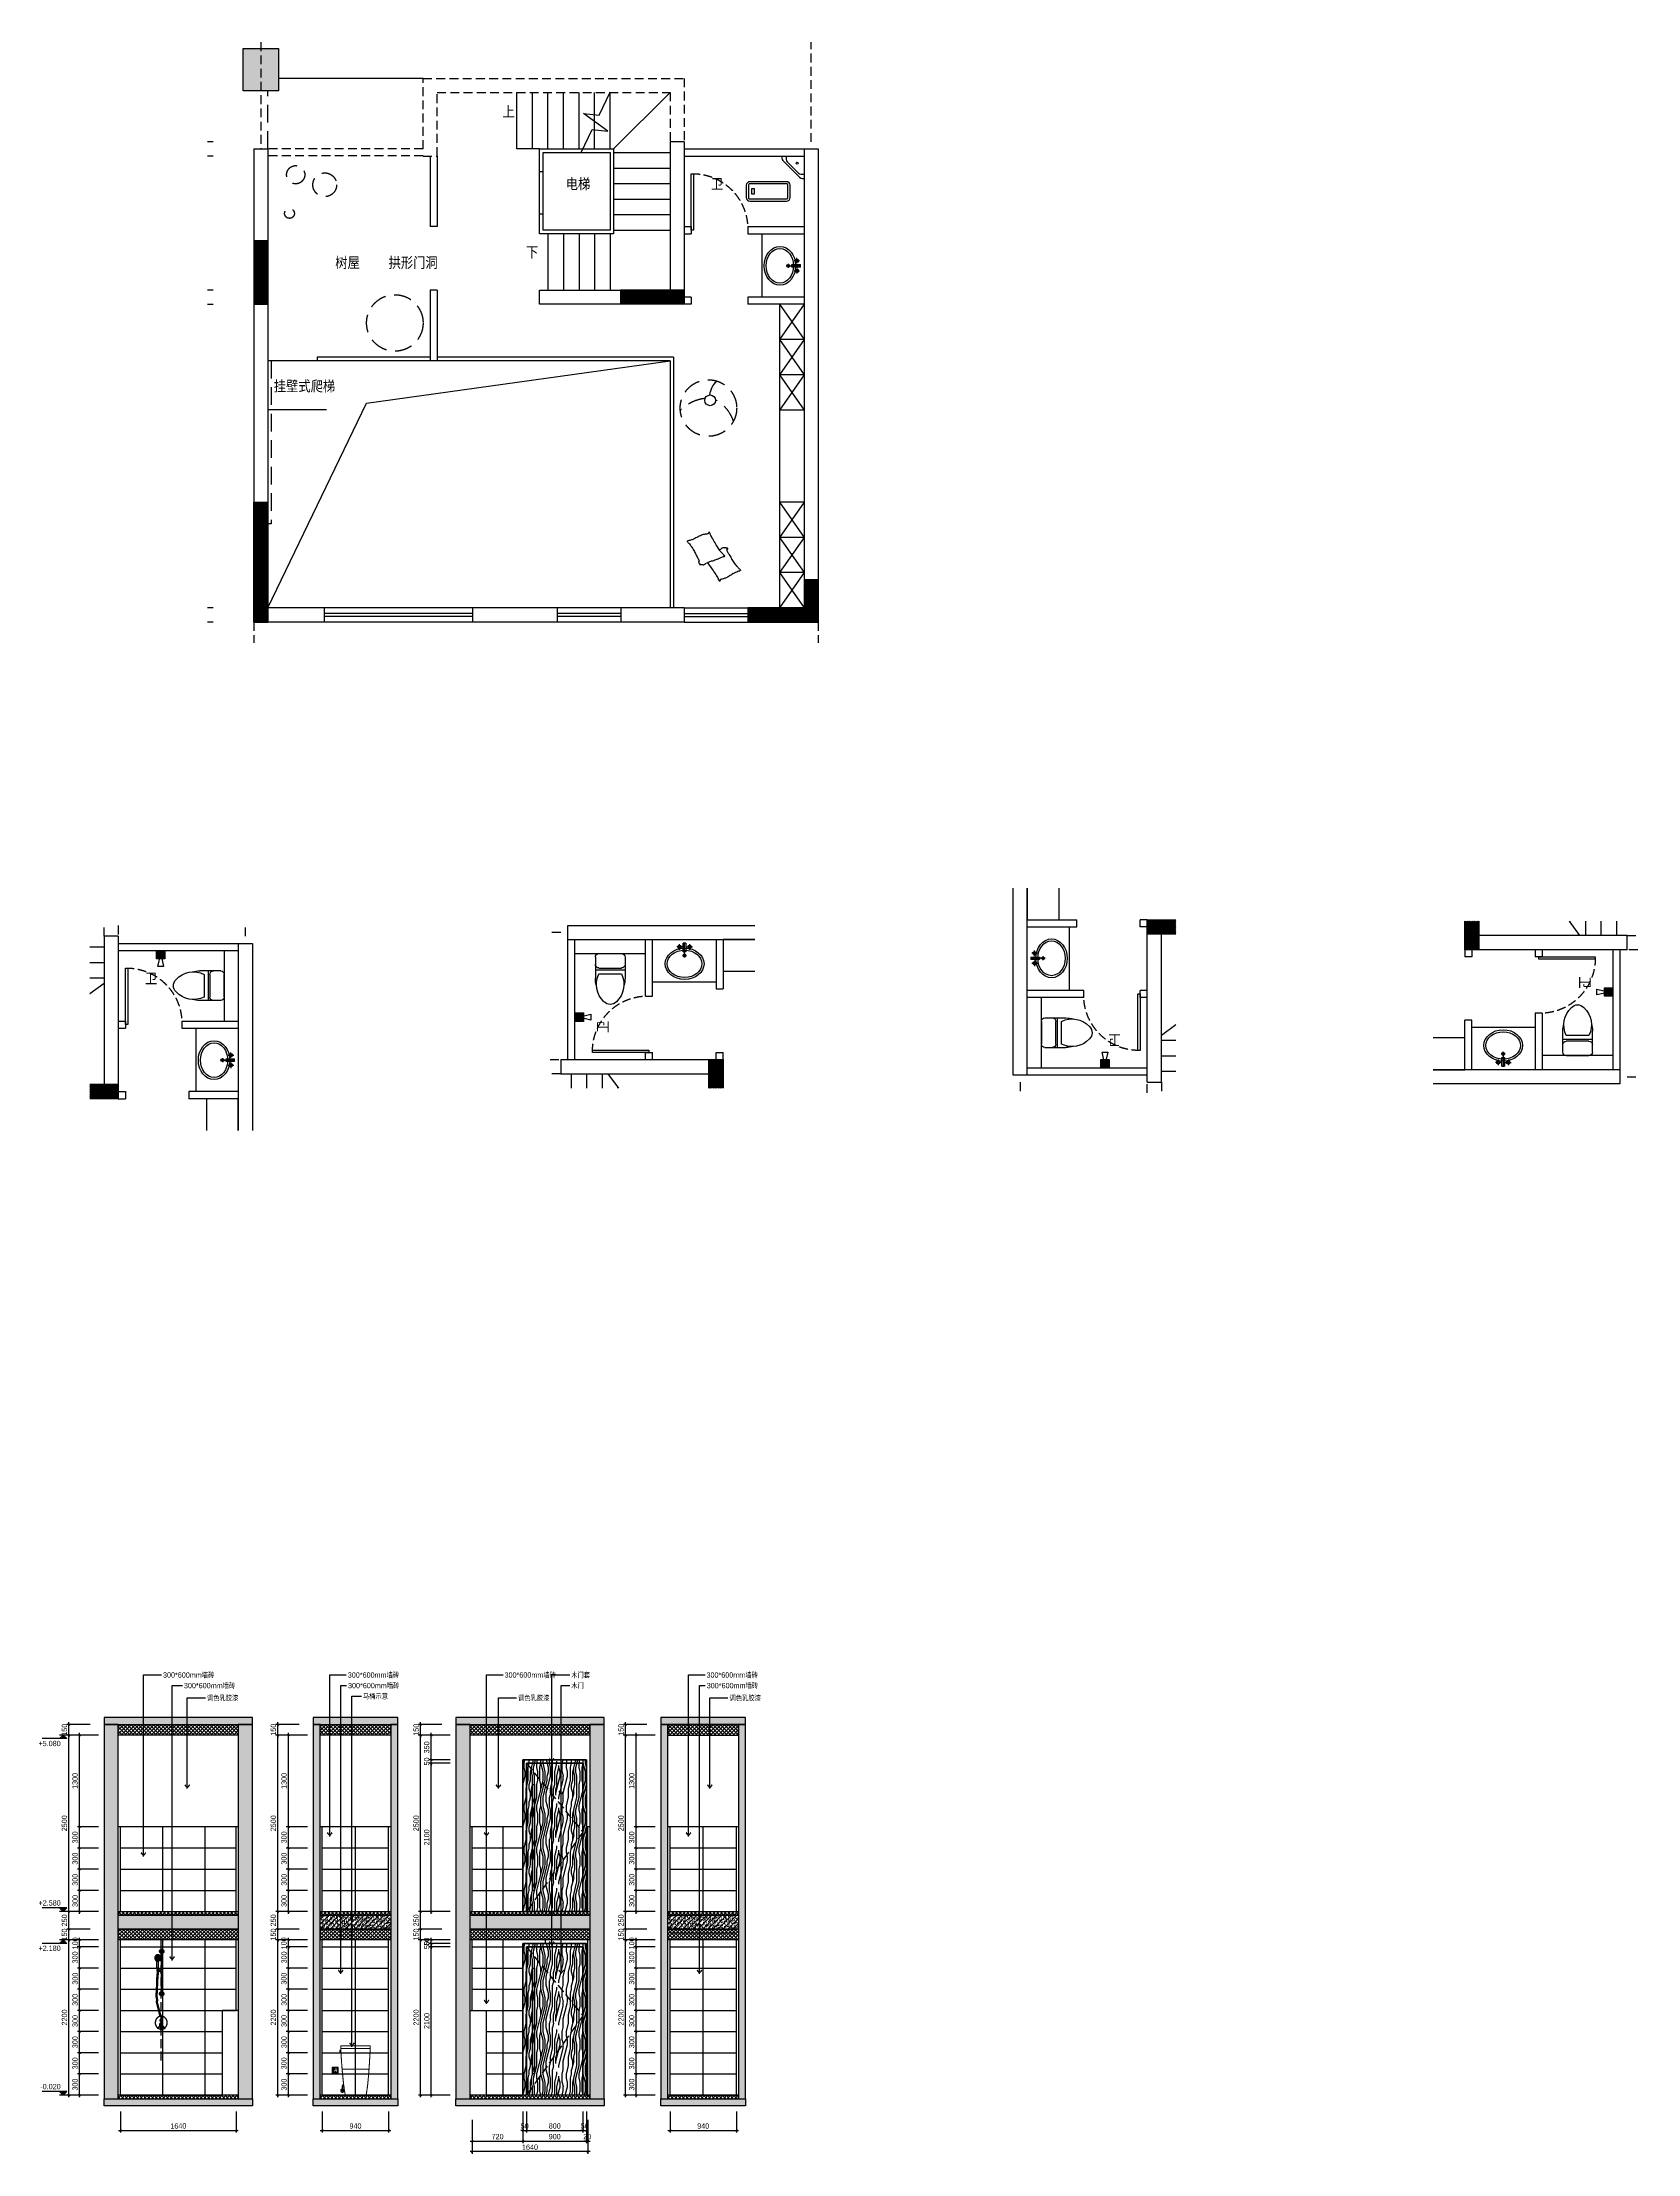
# Model space of a CAD drawing. Extents: x 468514 to 728049, y -74127 to 69080.
# Drawn here: x 589553 to 612161, y 37811 to 67713 of the extents above; entities that cross this region are included whole.
import ezdxf
from ezdxf.enums import TextEntityAlignment as Align
from ezdxf.xclip import XClip

# ---------------------------------------------------------------- set-up
doc = ezdxf.new("R2010")
doc.units = 0
doc.header["$LTSCALE"] = 500
doc.header["$MEASUREMENT"] = 0
doc.header["$XCLIPFRAME"] = 0
for name, pattern in [('( Dashed )', [0.75, 0.5, -0.25]), ('DASH', [0.35, 0.25, -0.1]), ('DASHED2', [9.525, 6.35, -3.175]), ('HIDDEN', [0.375, 0.25, -0.125]), ('HIDDEN2', [0.1875, 0.125, -0.0625])]:
    doc.linetypes.add(name, pattern=pattern)
doc.layers.get('Defpoints').update_dxf_attribs({"color": 229})
for name, color, linetype in [('_____2', 1, 'Continuous'), ('Door 门', 107, 'Continuous'), ('E 立面填充', 250, 'Continuous'), ('E 立面墙体', 245, 'Continuous'), ('E 立面家具、洁具', 153, 'Continuous'), ('E 立面材料分格线', 8, 'Continuous'), ('E 立面标注尺寸', 9, 'Continuous'), ('E 立面装饰完成线', 225, 'Continuous'), ('E 立面门', 107, 'Continuous'), ('L-立面家具、洁具', 153, 'Continuous'), ('P-Furniture 家具', 153, 'Continuous'), ('P-Make furniture 固定制作', 154, 'Continuous'), ('P-N wall 新建隔墙', 241, 'Continuous'), ('P-O wall 原始墙体', 245, 'Continuous'), ('P-o 原建筑尺寸', 8, 'Continuous'), ('P-Stair 楼梯（原建筑设备）', 159, 'Continuous'), ('P-Text  平面文字', 9, 'Continuous'), ('P-Ware 洁具', 153, 'Continuous'), ('P-window 窗', 107, 'Continuous'), ('PUB_HATCH', 8, 'Continuous'), ('家具填充', 250, 'Continuous'), ('龙湖标准家具', 251, 'Continuous')]:
    doc.layers.add(name, color=color, linetype=linetype)
doc.styles.add('PDC DIM', font='PMingLiU-ExtB.ttf', dxfattribs={"width": 0.85})
doc.styles.add('Xref-标准套房C$0$黑体', font='simhei.ttf')
doc.dimstyles.new('PDC-A2', dxfattribs={"dimscale": 0, "dimtxt": 2.5, "dimasz": 1, "dimexe": 1, "dimexo": 1, "dimgap": 0.7, "dimtad": 1, "dimdec": 0, "dimtxsty": 'PDC DIM', "dimblk": 'ARCHTICK', "dimcen": 1, "dimdle": 1, "dimclrd": 8, "dimclre": 8, "dimclrt": 9, "dimadec": 0, "dimazin": 0, "dimtfac": 1, "dimtdec": 0, "dimtix": 1, "dimtmove": 2, "dimatfit": 3, "dimldrblk": 'PDC A2 T R', "dimfxl": 10, "dimfxlon": 1, "dimarcsym": 0})
pattern_1 = [(45, (-210765.655, -42203.346), (-8.83883476, 8.83883476), [])]
pattern_2 = [(45, (-209248.647, -42879.155), (-8.83883476, 8.83883476), [])]

msp = doc.modelspace()

# ---------------------------------------------------------------- texts
at = {"layer": 'E 立面标注尺寸', "color": 9, "char_height": 75, "attachment_point": 1, "style": 'PDC DIM'}
for s, insert in [('{\\fPMingLiU-ExtB|b0|i0|c136|p18;300*600}mm{\\fSimSun|b0|i0|c134|p2;墙砖}', (591264.7, 44628.5)), ('300*600mm墙砖', (593882.9, 44628.5)), ('300*600mm墙砖', (596103.9, 44628.5)), ('木门套', (597047.8, 44628.5)), ('300*600mm墙砖', (598965.6, 44628.5)), ('300*600mm墙砖', (591560.8, 44478.5)), ('{\\fSimSun|b0|i0|c134|p2;调色乳胶漆}', (591885.8, 44303.9)), ('300*600mm墙砖', (593886.2, 44478.5)), ('马桶示意', (594096.1, 44328.5)), ('{\\fSimSun|b0|i0|c134|p2;调色乳胶漆}', (596294.2, 44303.9)), ('木门', (597048.3, 44478.5)), ('300*600mm墙砖', (598969, 44478.5)), ('{\\fSimSun|b0|i0|c134|p2;调色乳胶漆}', (599290.6, 44303.9))]:
    msp.add_mtext(s, dxfattribs=dict(at, insert=insert))

# ---------------------------------------------------------------- blocks, each defined once
blk = doc.blocks.new('BDB4')
at = {"layer": '龙湖标准家具'}
for p, q in [((757949, -2520501, -72), (757949, -2520388, -72)), ((758041, -2520496, -72), (758041, -2520388, -72)), ((758816, -2520496, -72), (758816, -2520388, -72)), ((758908, -2520501, -72), (758908, -2520388, -72)), ((757590, -2524560, -72), (757590, -2520643, -72)), ((757748, -2520560, -72), (757649, -2521783, -72)), ((758429, -2520542, -72), (757669, -2520562, -72)), ((757977, -2520640, -72), (757684, -2521783, -72)), ((758429, -2520478, -72), (757694, -2520513, -72)), ((757977, -2520640, -72), (757977, -2520554, -72)), ((758429, -2520478, -72), (759164, -2520513, -72)), ((758429, -2520542, -72), (759188, -2520562, -72)), ((758881, -2520640, -72), (758881, -2520554, -72)), ((758881, -2520640, -72), (759174, -2521783, -72)), ((759110, -2520560, -72), (759209, -2521783, -72)), ((759268, -2524560, -72), (759268, -2520643, -72)), ((757684, -2521783, -72), (757590, -2521783, -72)), ((757770, -2521920, -72), (757684, -2521783, -72)), ((759088, -2521920, -72), (759174, -2521783, -72)), ((759174, -2521783, -72), (759268, -2521783, -72)), ((757691, -2522092, -72), (757691, -2522594, -72)), ((757722, -2521962, -72), (757878, -2522246, -72)), ((757834, -2522273, -72), (757727, -2522082, -72)), ((759136, -2521962, -72), (758979, -2522246, -72)), ((759024, -2522273, -72), (759131, -2522082, -72)), ((759167, -2522092, -72), (759167, -2522594, -72)), ((757836, -2522568, -72), (757836, -2522282, -72)), ((759021, -2522568, -72), (759021, -2522282, -72)), ((757590, -2522655, -72), (757620, -2522654, -72)), ((757691, -2522711, -72), (757691, -2523136, -72)), ((757704, -2522693, -72), (757811, -2522655, -72)), ((757715, -2522613, -72), (757822, -2522587, -72)), ((757836, -2522674, -72), (757836, -2523053, -72)), ((759021, -2522674, -72), (759021, -2523053, -72)), ((759143, -2522613, -72), (759036, -2522587, -72)), ((759154, -2522693, -72), (759047, -2522655, -72)), ((759167, -2522711, -72), (759167, -2523136, -72)), ((759268, -2522655, -72), (759238, -2522654, -72)), ((757722, -2523152, -72), (757829, -2523068, -72)), ((758403, -2522950, -72), (757933, -2523137, -72)), ((758455, -2522950, -72), (758925, -2523137, -72)), ((759136, -2523152, -72), (759029, -2523068, -72)), ((757590, -2523288, -72), (757665, -2523238, -72)), ((757691, -2523291, -72), (757691, -2524275, -72)), ((757698, -2523275, -72), (757805, -2523190, -72)), ((757836, -2523206, -72), (757836, -2524126, -72)), ((757888, -2523202, -72), (757888, -2524069, -72)), ((758969, -2523202, -72), (758969, -2524069, -72)), ((759021, -2523206, -72), (759021, -2524126, -72)), ((759160, -2523275, -72), (759053, -2523190, -72)), ((759167, -2523291, -72), (759167, -2524275, -72)), ((759268, -2523288, -72), (759193, -2523238, -72)), ((757983, -2524234, -72), (757944, -2524234, -72)), ((757948, -2524454, -72), (758002, -2524259, -72)), ((758056, -2524249, -72), (758010, -2524445, -72)), ((758074, -2524234, -72), (758783, -2524234, -72)), ((758802, -2524249, -72), (758847, -2524445, -72)), ((758910, -2524454, -72), (758855, -2524259, -72)), ((758874, -2524234, -72), (758913, -2524234, -72)), ((757929, -2524468, -72), (757885, -2524468, -72)), ((758029, -2524468, -72), (758828, -2524468, -72)), ((758928, -2524468, -72), (758973, -2524468, -72)), ((757671, -2524641, -72), (759187, -2524641, -72)), ((757928, -2524695, -72), (758000, -2524695, -72)), ((757928, -2524695, -72), (757928, -2524811, -72)), ((758000, -2524695, -72), (758000, -2524811, -72)), ((758858, -2524695, -72), (758858, -2524811, -72)), ((758930, -2524695, -72), (758858, -2524695, -72)), ((758930, -2524695, -72), (758930, -2524811, -72))]:
    blk.add_line(p, q, dxfattribs=at)
blk.add_lwpolyline([(757242, -2519911), (757242, -2525211), (759642, -2525211), (759642, -2519911)], close=True, dxfattribs=at)
at = {"layer": '龙湖标准家具', "elevation": -72}
blk.add_lwpolyline([(757628, -2524757), (757928, -2524757), (757928, -2524811), (758000, -2524811), (758000, -2524757), (758858, -2524757), (758858, -2524811), (758930, -2524811), (758930, -2524757), (759230, -2524757, 0.414214), (759321, -2524666), (759321, -2524528, 0.247906), (759298, -2524484), (759268, -2524464), (759268, -2520830), (759309, -2520798, 0.230161), (759329, -2520757), (759329, -2520564, 0.400855), (759201, -2520431), (758908, -2520417), (758908, -2520388, 0.414213), (758881, -2520361), (758843, -2520361, 0.414213), (758816, -2520388), (758816, -2520413, 0.045856), (758041, -2520413), (758041, -2520388, 0.414212), (758014, -2520361), (757976, -2520361, 0.414213), (757949, -2520388), (757949, -2520417), (757656, -2520431, 0.400855), (757529, -2520564), (757529, -2520757, 0.230161), (757549, -2520798), (757590, -2520830), (757590, -2524464), (757560, -2524484, 0.247907), (757537, -2524528), (757537, -2524666, 0.414213), (757628, -2524757, 1.042144)], format="xyb", close=True, dxfattribs=at)
at = {"layer": '龙湖标准家具'}
for centre, radius, start, end in [((757671, -2520643, -72), 81.5, 91.4964, 180), ((759186, -2520643, -72), 81.5, 0, 88.5036), ((757998, -2522231, -72), 386, 98.5608, 135.7281), ((758429, -2525092, -72), 3279, 81.4392, 98.5608), ((758859, -2522231, -72), 386, 44.2719, 81.4392), ((757710, -2522092, -72), 19.4, 29.342, 180), ((758429, -2523908, -72), 1751, 71.6863, 108.3137), ((758429, -2524045, -72), 1854, 77.5645, 102.4355), ((759147, -2522092, -72), 19.4, 0, 150.658), ((757817, -2522282, -72), 19.4, 0, 29.342), ((758099, -2522487, -72), 262, 105.3068, 142.9583), ((758759, -2522487, -72), 262, 37.0417, 74.6932), ((759040, -2522282, -72), 19.4, 150.658, 180), ((757623, -2522734, -72), 79.8, 25.9451, 92.1176), ((757710, -2522594, -72), 19.4, 180, 283.5951), ((757710, -2522711, -72), 19.4, 109.3434, 180), ((757817, -2522674, -72), 19.4, 0, 109.3434), ((757817, -2522568, -72), 19.4, 283.5951, 0), ((759040, -2522568, -72), 19.4, 180, 256.4049), ((759040, -2522674, -72), 19.4, 70.6566, 180), ((759147, -2522594, -72), 19.4, 256.4049, 0), ((759147, -2522711, -72), 19.4, 0, 70.6566), ((759235, -2522734, -72), 79.8, 87.8824, 154.0549), ((757817, -2523053, -72), 19.4, 307.9382, 0), ((758429, -2523016, -72), 70.8, 68.3549, 111.6451), ((759040, -2523053, -72), 19.4, 180, 232.0618), ((757611, -2523157, -72), 97.3, 303.4842, 0.7915), ((757710, -2523136, -72), 19.4, 180, 307.9382), ((757710, -2523291, -72), 19.4, 128.4536, 180), ((757817, -2523206, -72), 19.4, 0, 128.4536), ((757959, -2523202, -72), 70.8, 111.6451, 180), ((758899, -2523202, -72), 70.8, 0, 68.3549), ((759040, -2523206, -72), 19.4, 51.5464, 180), ((759147, -2523136, -72), 19.4, 232.0618, 0), ((759246, -2523157, -72), 97.3, 179.2085, 236.5158), ((759147, -2523291, -72), 19.4, 0, 51.5464), ((757885, -2524275, -72), 194, 180, 270), ((757944, -2524126, -72), 108, 180, 270), ((757983, -2524254, -72), 19.4, 344.5114, 90), ((758074, -2524254, -72), 19.4, 90, 166.9491), ((758783, -2524254, -72), 19.4, 13.0509, 90), ((758874, -2524254, -72), 19.4, 90, 195.4886), ((758913, -2524126, -72), 108, 270, 0), ((758973, -2524275, -72), 194, 270, 0), ((757671, -2524560, -72), 80.7, 180, 270), ((758254, -2524641, -72), 328, 158.1455, 180), ((757929, -2524449, -72), 19.4, 270, 344.5114), ((758029, -2524449, -72), 19.4, 166.9491, 270), ((758828, -2524449, -72), 19.4, 270, 13.0509), ((758604, -2524641, -72), 328, 0, 21.8545), ((758928, -2524449, -72), 19.4, 195.4886, 270), ((759187, -2524560, -72), 80.7, 270, 0)]:
    blk.add_arc(centre, radius, start, end, dxfattribs=at)
blk = doc.blocks.new('_FZH')
blk.add_lwpolyline([(-0.5, -0.5), (0.5, -0.5), (0.5, 0.5), (-0.5, 0.5)], close=True)
at = {"layer": 'PUB_HATCH'}
blk.add_solid([(-0.5, -0.5), (0.5, -0.5), (-0.5, 0.5), (0.5, 0.5)], dxfattribs=at)
blk = doc.blocks.new('_ArchTick')
at = {"color": 0, "linetype": 'ByBlock', "const_width": 0.4}
blk.add_lwpolyline([(-0.5, -0.5), (0.5, 0.5)], dxfattribs=at)
blk = doc.blocks.new('*D1021')
at = {"layer": 'Defpoints', "color": 0, "transparency": 16777216}
for p in [(260829, 43168), (261029, 43168), (261029, 42572)]:
    blk.add_point(p, dxfattribs=at)
at = {"layer": 'P-o 原建筑尺寸', "color": 8, "lineweight": -2, "transparency": 16777216}
for p, q in [((260829, 43108), (260829, 42512)), ((261029, 43108), (261029, 42512)), ((260829, 42572), (260769, 42572)), ((260829, 42572), (261029, 42572)), ((261029, 42572), (261089, 42572))]:
    blk.add_line(p, q, dxfattribs=at)
at = {"layer": 'P-o 原建筑尺寸', "color": 8, "lineweight": -2, "transparency": 16777216, "xscale": 60, "yscale": 60, "zscale": 60}
blk.add_blockref('_ArchTick', (260829, 42572), dxfattribs=at)
at = {"layer": 'P-o 原建筑尺寸', "color": 8, "lineweight": -2, "transparency": 16777216, "xscale": 60, "yscale": 60, "zscale": 60, "rotation": 180}
blk.add_blockref('_ArchTick', (261029, 42572), dxfattribs=at)
at = {"layer": 'P-o 原建筑尺寸', "color": 9, "transparency": 16777216, "insert": (260929, 42697), "char_height": 150, "attachment_point": 5, "style": 'PDC DIM'}
blk.add_mtext('200', dxfattribs=at)
blk = doc.blocks.new('PDC A2 T R')
at = {"color": 0, "linetype": 'ByBlock'}
blk.add_line((0, 0), (-2, 0), dxfattribs=at)
for points in [[(-2.15, 0.89), (-1.49, 1.35), (-0.6, 0), (0, 0)], [(-2.15, -0.89), (-1.49, -1.35), (-0.6, 0), (0, 0)]]:
    blk.add_solid(points, dxfattribs=at)
blk = doc.blocks.new('*D1022')
at = {"layer": 'Defpoints', "color": 0, "transparency": 16777216}
for p in [(261029, 43168), (268629, 43168), (268629, 42572)]:
    blk.add_point(p, dxfattribs=at)
at = {"layer": 'P-o 原建筑尺寸', "color": 8, "lineweight": -2, "transparency": 16777216}
for p, q in [((261029, 43108), (261029, 42512)), ((268629, 43108), (268629, 42512)), ((260969, 42572), (268689, 42572))]:
    blk.add_line(p, q, dxfattribs=at)
at = {"layer": 'P-o 原建筑尺寸', "color": 8, "lineweight": -2, "transparency": 16777216, "xscale": 60, "yscale": 60, "zscale": 60, "rotation": 180}
blk.add_blockref('_ArchTick', (261029, 42572), dxfattribs=at)
at = {"layer": 'P-o 原建筑尺寸', "color": 8, "lineweight": -2, "transparency": 16777216, "xscale": 60, "yscale": 60, "zscale": 60}
blk.add_blockref('_ArchTick', (268629, 42572), dxfattribs=at)
at = {"layer": 'P-o 原建筑尺寸', "color": 9, "transparency": 16777216, "insert": (264829, 42698), "char_height": 150, "attachment_point": 5, "style": 'PDC DIM'}
blk.add_mtext('7600', dxfattribs=at)
blk = doc.blocks.new('*D1023')
at = {"layer": 'Defpoints', "color": 0, "transparency": 16777216}
for p in [(268629, 43168), (268829, 43188), (268829, 42572)]:
    blk.add_point(p, dxfattribs=at)
at = {"layer": 'P-o 原建筑尺寸', "color": 8, "lineweight": -2, "transparency": 16777216}
for p, q in [((268629, 43108), (268629, 42512)), ((268829, 43128), (268829, 42512)), ((268629, 42572), (268569, 42572)), ((268629, 42572), (268829, 42572)), ((268829, 42572), (268889, 42572))]:
    blk.add_line(p, q, dxfattribs=at)
at = {"layer": 'P-o 原建筑尺寸', "color": 8, "lineweight": -2, "transparency": 16777216, "xscale": 60, "yscale": 60, "zscale": 60}
blk.add_blockref('_ArchTick', (268629, 42572), dxfattribs=at)
at = {"layer": 'P-o 原建筑尺寸', "color": 8, "lineweight": -2, "transparency": 16777216, "xscale": 60, "yscale": 60, "zscale": 60, "rotation": 180}
blk.add_blockref('_ArchTick', (268829, 42572), dxfattribs=at)
at = {"layer": 'P-o 原建筑尺寸', "color": 9, "transparency": 16777216, "insert": (268729, 42697), "char_height": 150, "attachment_point": 5, "style": 'PDC DIM'}
blk.add_mtext('200', dxfattribs=at)
blk = doc.blocks.new('*D1020')
at = {"layer": 'Defpoints', "color": 0, "transparency": 16777216}
for p in [(260829, 43072), (268829, 43072), (268829, 42263)]:
    blk.add_point(p, dxfattribs=at)
at = {"layer": 'P-o 原建筑尺寸', "color": 8, "lineweight": -2, "transparency": 16777216}
for p, q in [((260829, 42863), (260829, 42203)), ((268829, 42863), (268829, 42203)), ((260769, 42263), (268889, 42263))]:
    blk.add_line(p, q, dxfattribs=at)
at = {"layer": 'P-o 原建筑尺寸', "color": 8, "lineweight": -2, "transparency": 16777216, "xscale": 60, "yscale": 60, "zscale": 60, "rotation": 180}
blk.add_blockref('_ArchTick', (260829, 42263), dxfattribs=at)
at = {"layer": 'P-o 原建筑尺寸', "color": 8, "lineweight": -2, "transparency": 16777216, "xscale": 60, "yscale": 60, "zscale": 60}
blk.add_blockref('_ArchTick', (268829, 42263), dxfattribs=at)
at = {"layer": 'P-o 原建筑尺寸', "color": 9, "transparency": 16777216, "insert": (264829, 42389), "char_height": 150, "attachment_point": 5, "style": 'PDC DIM'}
blk.add_mtext('8000', dxfattribs=at)
blk = doc.blocks.new('A$C437E590E')
at = {"color": 8, "linetype": 'ByBlock'}
for p, q in [((243, 462), (164, 462)), ((202, 422), (202, 501)), ((247, 340), (303, 340)), ((275, 313), (275, 510)), ((275, 368), (275, 312)), ((306, 462), (386, 462)), ((347, 422), (347, 501))]:
    blk.add_line(p, q, dxfattribs=at)
at = {"linetype": 'ByBlock'}
for p, q in [((257, 393), (257, 514)), ((293, 514), (257, 514)), ((293, 393), (257, 393)), ((293, 514), (293, 393))]:
    blk.add_line(p, q, dxfattribs=at)
for centre, radius in [((204, 462), 25), ((204, 462), 17.9), ((346, 462), 25), ((346, 462), 17.9)]:
    blk.add_circle(centre, radius, dxfattribs=at)
at = {"color": 8, "linetype": 'ByBlock'}
for radius in [19.5, 11.9]:
    blk.add_circle((275, 340), radius, dxfattribs=at)
at = {"linetype": 'ByBlock'}
blk.add_ellipse((275, 222), major_axis=(-275, 0), ratio=0.809091, dxfattribs=at)
at = {"color": 8, "linetype": 'ByBlock'}
blk.add_ellipse((275, 222), major_axis=(-246, 0), ratio=0.786583, dxfattribs=at)
blk = doc.blocks.new('asdfsdafa3')
for p, q in [((201554, -49577), (201554, -49256)), ((201603, -49207), (201707, -49207)), ((201707, -49207), (201901, -49207)), ((201757, -49256), (201757, -49577)), ((201782, -49207), (201782, -49627)), ((201839, -49256), (201839, -49577)), ((201603, -49627), (201707, -49627)), ((201707, -49627), (201901, -49627))]:
    blk.add_line(p, q)
for centre, radius, start, end in [((201603, -49256), 49.5, 90, 180), ((201707, -49256), 49.5, 0, 90), ((201988, -49558), 337, 42.8306, 116.2777), ((201885, -49706), 500, 75.8795, 88.2029), ((202157, -49416), 116, 359.4502, 47.9126), ((201603, -49577), 49.5, 180, 270), ((201707, -49577), 49.5, 270, 0), ((201988, -49275), 337, 243.7223, 317.1694), ((201885, -49127), 500, 271.7971, 284.1205), ((202157, -49418), 116, 312.0874, 0.5498)]:
    blk.add_arc(centre, radius, start, end)
blk = doc.blocks.new('fffg')
blk.add_lwpolyline([(143, 670), (109, 670), (109, -130), (143, -130)], close=True)
at = {"color": 8, "linetype": 'DASH'}
blk.add_arc((123, -110), 780, 88.5421, 181.4579, dxfattribs=at)
blk = doc.blocks.new('A$C17F62748')
at = {"linetype": 'ByBlock'}
for p, q in [((120, 0), (0, 120)), ((0, 0), (120, 120)), ((18, 102), (102, 102)), ((18, 90), (102, 90)), ((18, 78), (102, 78)), ((18, 66), (102, 66)), ((18, 54), (102, 54)), ((18, 42), (102, 42)), ((18, 30), (102, 30)), ((60, 50), (19, 227)), ((19, 227), (101, 227)), ((99, 28), (21, 28)), ((21, 28), (21, 0)), ((51, 59), (51, 28)), ((101, 227), (60, 50)), ((69, 59), (69, 28)), ((99, 0), (99, 28))]:
    blk.add_line(p, q, dxfattribs=at)
for points in [[(0, 120), (120, 120), (120, 0), (0, 0)], [(12, 108), (108, 108), (108, 12), (12, 12)], [(18, 102), (102, 102), (102, 18), (18, 18)]]:
    blk.add_lwpolyline(points, close=True, dxfattribs=at)
blk = doc.blocks.new('8888')
for centre, radius, start, end in [((2288, -63664), 62.6, 306.3054, 24.0967), ((2386, -63643), 41, 173.9532, 342.979), ((2491, -63621), 74.3, 207.7672, 279.1645), ((2199, -63746), 84.8, 302.4412, 359.9063), ((2263, -63846), 34.3, 333.1522, 121.8351), ((2318, -63717), 44.7, 219.5806, 340.1237), ((2328, -63909), 58.5, 14.8823, 126.064), ((2324, -63800), 18.7, 204.6365, 285.8876), ((2236, -63820), 72.3, 349.2586, 9.6586), ((2317, -63850), 18.7, 29.9459, 122.2834), ((2326, -63759), 43.6, 284.3848, 91.6659), ((2346, -63827), 19, 153.9803, 225.6496), ((2346, -63878), 78.1, 8.8774, 96.9404), ((2373, -63764), 17.9, 274.6428, 30.9756), ((2377, -63796), 14.8, 327.7782, 101.4086), ((2431, -63905), 47.6, 100.6193, 166.4738), ((2410, -63752), 22.7, 186.4922, 301.0639), ((2408, -63818), 23.1, 53.1636, 141.728), ((2422, -63786), 14.2, 88.7461, 268.27), ((2466, -63869), 43.1, 30.9721, 176.2858), ((2431, -63905), 47.6, 6.1926, 97.0502), ((2502, -63879), 32.2, 88.049, 221.4813), ((2486, -63919), 58.5, 39.2597, 101.2333), ((2556, -63686), 53.8, 188.1067, 284.2948), ((2578, -63895), 89.1, 60.3648, 147.4395), ((2534, -63673), 44.7, 233.9974, 329.9151), ((2443, -63766), 72.3, 349.2586, 9.6586), ((2532, -63746), 18.7, 204.6365, 285.8876), ((2524, -63796), 18.7, 29.9459, 122.2834), ((2553, -63859), 31.9, 40.1536, 227.3213), ((2554, -63773), 19, 153.9803, 225.6496), ((2661, -63733), 92.7, 183.1536, 245.1013), ((2628, -63700), 55.7, 174.5099, 290.9726), ((2614, -63898), 69.7, 42.1528, 121.3318), ((2677, -63798), 53.9, 121.7479, 257.882)]:
    blk.add_arc(centre, radius, start, end)
blk = doc.blocks.new('GERT43')
at = {"extrusion": (0, 0, -1)}
for centre, major_axis, start_param, end_param in [((324239, -609725), (-20.6, 15.7), 1.570796326795163, 7.853981633974749), ((324240, -609662), (-13.7, 10.4), 1.570796326783838, 7.853981633963424), ((324332, -609672), (-13.7, 10.4), 1.570796326783838, 7.853981633963424), ((324457, -609626), (-20.6, 15.7), 1.570796326795163, 7.853981633974749), ((324525, -609665), (-13.7, 10.4), 1.570796326783838, 7.853981633963424), ((324579, -609671), (-13.7, 10.4), 1.570796326783838, 7.853981633963424), ((324146, -609981), (-13.7, 10.4), 1.570796326783838, 7.853981633963424), ((324163, -609837), (-20.6, 15.7), 1.570796326795163, 7.853981633974749), ((324155, -609904), (-13.7, 10.4), 1.570796326783838, 7.853981633963424), ((324169, -609889), (-20.6, 15.7), 1.570796326795163, 7.853981633974749), ((324186, -609759), (-13.7, 10.4), 1.570796326783838, 7.853981633963424), ((324204, -609823), (-20.6, 15.7), 1.570796326795163, 7.853981633974749), ((324204, -609973), (-20.6, 15.7), 1.570796326795163, 7.853981633974749), ((324213, -609795), (-13.7, 10.4), 1.570796326783838, 7.853981633963424), ((324217, -609999), (-13.7, 10.4), 1.570796326783838, 7.853981633963424), ((324217, -609913), (-13.7, 10.4), 1.570796326783838, 7.853981633963424), ((324229, -609852), (-13.7, 10.4), 1.570796326783838, 7.853981633963424), ((324239, -609767), (-13.7, 10.4), 1.570796326783838, 7.853981633963424), ((324248, -609892), (-13.7, 10.4), 1.570796326783838, 7.853981633963424), ((324272, -609961), (-20.6, 15.7), 1.570796326795163, 7.853981633974749), ((324275, -609931), (-20.6, 15.7), 1.570796326795163, 7.853981633974749), ((324272, -609808), (-13.7, 10.4), 1.570796326783838, 7.853981633963424), ((324273, -609853), (-13.7, 10.4), 1.570796326783838, 7.853981633963424), ((324277, -609991), (-13.7, 10.4), 1.570796326783838, 7.853981633963424), ((324295, -609720), (-13.7, 10.4), 1.570796326783838, 7.853981633963424), ((324295, -609752), (-13.7, 10.4), 1.570796326783838, 7.853981633963424), ((324300, -609890), (-13.7, 10.4), 1.570796326783838, 7.853981633963424), ((324309, -609801), (-20.6, 15.7), 1.570796326795163, 7.853981633974749), ((324308, -609982), (-13.7, 10.4), 1.570796326783838, 7.853981633963424), ((324324, -609870), (-13.7, 10.4), 1.570796326783838, 7.853981633963424), ((324359, -609877), (-13.7, 10.4), 1.570796326783838, 7.853981633963424), ((324370, -609911), (-20.6, 15.7), 1.570796326795163, 7.853981633974749), ((324365, -609856), (-13.7, 10.4), 1.570796326783838, 7.853981633963424), ((324374, -610010), (-20.6, 15.7), 1.570796326795163, 7.853981633974749), ((324402, -609846), (-13.7, 10.4), 1.570796326783838, 7.853981633963424), ((324417, -609905), (-13.7, 10.4), 1.570796326783838, 7.853981633963424), ((324498, -609779), (-13.7, 10.4), 1.570796326783838, 7.853981633963424), ((324509, -609966), (-13.7, 10.4), 1.570796326783838, 7.853981633963424), ((324559, -609946), (-13.7, 10.4), 1.570796326783838, 7.853981633963424), ((324586, -609766), (-13.7, 10.4), 1.570796326783838, 7.853981633963424), ((324608, -609868), (-13.7, 10.4), 1.570796326783838, 7.853981633963424), ((324635, -609918), (-13.7, 10.4), 1.570796326783838, 7.853981633963424), ((324690, -609832), (-13.7, 10.4), 1.570796326783838, 7.853981633963424), ((324169, -610049), (-13.7, 10.4), 1.570796326783838, 7.853981633963424), ((324207, -610027), (-20.6, 15.7), 1.570796326795163, 7.853981633974749), ((324242, -610076), (-13.7, 10.4), 1.570796326783838, 7.853981633963424), ((324243, -610022), (-13.7, 10.4), 1.570796326783838, 7.853981633963424), ((324270, -610119), (-20.6, 15.7), 1.570796326795163, 7.853981633974749), ((324280, -610072), (-13.7, 10.4), 1.570796326783838, 7.853981633963424), ((324282, -610154), (-13.7, 10.4), 1.570796326783838, 7.853981633963424), ((324296, -610037), (-13.7, 10.4), 1.570796326783838, 7.853981633963424), ((324334, -610101), (-20.6, 15.7), 1.570796326795163, 7.853981633974749), ((324338, -610021), (-13.7, 10.4), 1.570796326783838, 7.853981633963424), ((324371, -610065), (-20.6, 15.7), 1.570796326795163, 7.853981633974749), ((324364, -610085), (-13.7, 10.4), 1.570796326783838, 7.853981633963424), ((324398, -610118), (-13.7, 10.4), 1.570796326783838, 7.853981633963424), ((324401, -610082), (-13.7, 10.4), 1.570796326783838, 7.853981633963424), ((324410, -610168), (-13.7, 10.4), 1.570796326783838, 7.853981633963424), ((324445, -610111), (-20.6, 15.7), 1.570796326795163, 7.853981633974749), ((324448, -610072), (-13.7, 10.4), 1.570796326783838, 7.853981633963424), ((324454, -610039), (-13.7, 10.4), 1.570796326783838, 7.853981633963424), ((324456, -610088), (-13.7, 10.4), 1.570796326783838, 7.853981633963424), ((324495, -610153), (-13.7, 10.4), 1.570796326783838, 7.853981633963424), ((324499, -610089), (-13.7, 10.4), 1.570796326783838, 7.853981633963424), ((324522, -610065), (-13.7, 10.4), 1.570796326783838, 7.853981633963424), ((324530, -610023), (-13.7, 10.4), 1.570796326783838, 7.853981633963424), ((324537, -610105), (-13.7, 10.4), 1.570796326783838, 7.853981633963424), ((324554, -610070), (-13.7, 10.4), 1.570796326783838, 7.853981633963424), ((324561, -610047), (-13.7, 10.4), 1.570796326783838, 7.853981633963424), ((324605, -610080), (-13.7, 10.4), 1.570796326783838, 7.853981633963424), ((324675, -610021), (-13.7, 10.4), 1.570796326783838, 7.853981633963424)]:
    blk.add_ellipse(centre, major_axis=major_axis, ratio=0.689655, start_param=start_param, end_param=end_param, dxfattribs=at)
blk = doc.blocks.new('*D1025')
at = {"layer": 'Defpoints', "color": 0, "transparency": 16777216}
for p in [(273013, 45573), (273213, 45573), (273213, 44976)]:
    blk.add_point(p, dxfattribs=at)
at = {"layer": 'P-o 原建筑尺寸', "color": 8, "lineweight": -2, "transparency": 16777216}
for p, q in [((273013, 45513), (273013, 44916)), ((273213, 45513), (273213, 44916)), ((273013, 44976), (272953, 44976)), ((273013, 44976), (273213, 44976)), ((273213, 44976), (273273, 44976))]:
    blk.add_line(p, q, dxfattribs=at)
at = {"layer": 'P-o 原建筑尺寸', "color": 8, "lineweight": -2, "transparency": 16777216, "xscale": 60, "yscale": 60, "zscale": 60}
blk.add_blockref('_ArchTick', (273013, 44976), dxfattribs=at)
at = {"layer": 'P-o 原建筑尺寸', "color": 8, "lineweight": -2, "transparency": 16777216, "xscale": 60, "yscale": 60, "zscale": 60, "rotation": 180}
blk.add_blockref('_ArchTick', (273213, 44976), dxfattribs=at)
at = {"layer": 'P-o 原建筑尺寸', "color": 9, "transparency": 16777216, "insert": (273113, 45101), "char_height": 150, "attachment_point": 5, "style": 'PDC DIM'}
blk.add_mtext('200', dxfattribs=at)
blk = doc.blocks.new('*D1026')
at = {"layer": 'Defpoints', "color": 0, "transparency": 16777216}
for p in [(273213, 45573), (278913, 45573), (278913, 44976)]:
    blk.add_point(p, dxfattribs=at)
at = {"layer": 'P-o 原建筑尺寸', "color": 8, "lineweight": -2, "transparency": 16777216}
for p, q in [((273213, 45513), (273213, 44916)), ((278913, 45513), (278913, 44916)), ((273153, 44976), (278973, 44976))]:
    blk.add_line(p, q, dxfattribs=at)
at = {"layer": 'P-o 原建筑尺寸', "color": 8, "lineweight": -2, "transparency": 16777216, "xscale": 60, "yscale": 60, "zscale": 60, "rotation": 180}
blk.add_blockref('_ArchTick', (273213, 44976), dxfattribs=at)
at = {"layer": 'P-o 原建筑尺寸', "color": 8, "lineweight": -2, "transparency": 16777216, "xscale": 60, "yscale": 60, "zscale": 60}
blk.add_blockref('_ArchTick', (278913, 44976), dxfattribs=at)
at = {"layer": 'P-o 原建筑尺寸', "color": 9, "transparency": 16777216, "insert": (276063, 45103), "char_height": 150, "attachment_point": 5, "style": 'PDC DIM'}
blk.add_mtext('5700', dxfattribs=at)
blk = doc.blocks.new('*D1027')
at = {"layer": 'Defpoints', "color": 0, "transparency": 16777216}
for p in [(280813, 45573), (281013, 45593), (281013, 44976)]:
    blk.add_point(p, dxfattribs=at)
at = {"layer": 'P-o 原建筑尺寸', "color": 8, "lineweight": -2, "transparency": 16777216}
for p, q in [((280813, 45513), (280813, 44916)), ((281013, 45533), (281013, 44916)), ((280813, 44976), (280753, 44976)), ((280813, 44976), (281013, 44976)), ((281013, 44976), (281073, 44976))]:
    blk.add_line(p, q, dxfattribs=at)
at = {"layer": 'P-o 原建筑尺寸', "color": 8, "lineweight": -2, "transparency": 16777216, "xscale": 60, "yscale": 60, "zscale": 60}
blk.add_blockref('_ArchTick', (280813, 44976), dxfattribs=at)
at = {"layer": 'P-o 原建筑尺寸', "color": 8, "lineweight": -2, "transparency": 16777216, "xscale": 60, "yscale": 60, "zscale": 60, "rotation": 180}
blk.add_blockref('_ArchTick', (281013, 44976), dxfattribs=at)
at = {"layer": 'P-o 原建筑尺寸', "color": 9, "transparency": 16777216, "insert": (280913, 45101), "char_height": 150, "attachment_point": 5, "style": 'PDC DIM'}
blk.add_mtext('200', dxfattribs=at)
blk = doc.blocks.new('*D1028')
at = {"layer": 'Defpoints', "color": 0, "transparency": 16777216}
for p in [(273013, 45476), (281013, 45476), (281013, 44668)]:
    blk.add_point(p, dxfattribs=at)
at = {"layer": 'P-o 原建筑尺寸', "color": 8, "lineweight": -2, "transparency": 16777216}
for p, q in [((273013, 45268), (273013, 44608)), ((281013, 45268), (281013, 44608)), ((272953, 44668), (281073, 44668))]:
    blk.add_line(p, q, dxfattribs=at)
at = {"layer": 'P-o 原建筑尺寸', "color": 8, "lineweight": -2, "transparency": 16777216, "xscale": 60, "yscale": 60, "zscale": 60, "rotation": 180}
blk.add_blockref('_ArchTick', (273013, 44668), dxfattribs=at)
at = {"layer": 'P-o 原建筑尺寸', "color": 8, "lineweight": -2, "transparency": 16777216, "xscale": 60, "yscale": 60, "zscale": 60}
blk.add_blockref('_ArchTick', (281013, 44668), dxfattribs=at)
at = {"layer": 'P-o 原建筑尺寸', "color": 9, "transparency": 16777216, "insert": (277013, 44793), "char_height": 150, "attachment_point": 5, "style": 'PDC DIM'}
blk.add_mtext('8000', dxfattribs=at)
blk = doc.blocks.new('*D1029')
at = {"layer": 'Defpoints', "color": 0, "transparency": 16777216}
for p in [(272501, 52809), (271870, 52609), (272501, 52609)]:
    blk.add_point(p, dxfattribs=at)
at = {"layer": 'P-o 原建筑尺寸', "color": 8, "lineweight": -2, "transparency": 16777216}
for p, q in [((272441, 52809), (271810, 52809)), ((271870, 52809), (271870, 52869)), ((271870, 52809), (271870, 52609)), ((272441, 52609), (271810, 52609)), ((271870, 52609), (271870, 52549))]:
    blk.add_line(p, q, dxfattribs=at)
at = {"layer": 'P-o 原建筑尺寸', "color": 8, "lineweight": -2, "transparency": 16777216, "xscale": 60, "yscale": 60, "zscale": 60}
for p, rotation in [((271870, 52809), 270), ((271870, 52609), 90)]:
    blk.add_blockref('_ArchTick', p, dxfattribs=dict(at, rotation=rotation))
at = {"layer": 'P-o 原建筑尺寸', "color": 9, "transparency": 16777216, "insert": (271745, 52709), "char_height": 150, "attachment_point": 5, "rotation": 90, "style": 'PDC DIM'}
blk.add_mtext('200', dxfattribs=at)
blk = doc.blocks.new('*D1030')
at = {"layer": 'Defpoints', "color": 0, "transparency": 16777216}
for p in [(272501, 52609), (271870, 50709), (272501, 50709)]:
    blk.add_point(p, dxfattribs=at)
at = {"layer": 'P-o 原建筑尺寸', "color": 8, "lineweight": -2, "transparency": 16777216}
for p, q in [((271870, 52669), (271870, 50649)), ((272441, 52609), (271810, 52609)), ((272441, 50709), (271810, 50709))]:
    blk.add_line(p, q, dxfattribs=at)
at = {"layer": 'P-o 原建筑尺寸', "color": 8, "lineweight": -2, "transparency": 16777216, "xscale": 60, "yscale": 60, "zscale": 60}
for p, rotation in [((271870, 52609), 90), ((271870, 50709), 270)]:
    blk.add_blockref('_ArchTick', p, dxfattribs=dict(at, rotation=rotation))
at = {"layer": 'P-o 原建筑尺寸', "color": 9, "transparency": 16777216, "insert": (271744, 51659), "char_height": 150, "attachment_point": 5, "rotation": 90, "style": 'PDC DIM'}
blk.add_mtext('1900', dxfattribs=at)
blk = doc.blocks.new('*D1031')
at = {"layer": 'Defpoints', "color": 0, "transparency": 16777216}
for p in [(272501, 50709), (271870, 50509), (272501, 50509)]:
    blk.add_point(p, dxfattribs=at)
at = {"layer": 'P-o 原建筑尺寸', "color": 8, "lineweight": -2, "transparency": 16777216}
for p, q in [((272441, 50709), (271810, 50709)), ((271870, 50709), (271870, 50769)), ((271870, 50709), (271870, 50509)), ((272441, 50509), (271810, 50509)), ((271870, 50509), (271870, 50449))]:
    blk.add_line(p, q, dxfattribs=at)
at = {"layer": 'P-o 原建筑尺寸', "color": 8, "lineweight": -2, "transparency": 16777216, "xscale": 60, "yscale": 60, "zscale": 60}
for p, rotation in [((271870, 50709), 270), ((271870, 50509), 90)]:
    blk.add_blockref('_ArchTick', p, dxfattribs=dict(at, rotation=rotation))
at = {"layer": 'P-o 原建筑尺寸', "color": 9, "transparency": 16777216, "insert": (271745, 50609), "char_height": 150, "attachment_point": 5, "rotation": 90, "style": 'PDC DIM'}
blk.add_mtext('200', dxfattribs=at)
blk = doc.blocks.new('*D1032')
at = {"layer": 'Defpoints', "color": 0, "transparency": 16777216}
for p in [(272501, 50509), (271870, 46209), (272501, 46209)]:
    blk.add_point(p, dxfattribs=at)
at = {"layer": 'P-o 原建筑尺寸', "color": 8, "lineweight": -2, "transparency": 16777216}
for p, q in [((271870, 50569), (271870, 46149)), ((272441, 50509), (271810, 50509)), ((272441, 46209), (271810, 46209))]:
    blk.add_line(p, q, dxfattribs=at)
at = {"layer": 'P-o 原建筑尺寸', "color": 8, "lineweight": -2, "transparency": 16777216, "xscale": 60, "yscale": 60, "zscale": 60}
for p, rotation in [((271870, 50509), 90), ((271870, 46209), 270)]:
    blk.add_blockref('_ArchTick', p, dxfattribs=dict(at, rotation=rotation))
at = {"layer": 'P-o 原建筑尺寸', "color": 9, "transparency": 16777216, "insert": (271745, 48359), "char_height": 150, "attachment_point": 5, "rotation": 90, "style": 'PDC DIM'}
blk.add_mtext('4300', dxfattribs=at)
blk = doc.blocks.new('*D1033')
at = {"layer": 'Defpoints', "color": 0, "transparency": 16777216}
for p in [(272501, 46209), (271870, 46009), (272501, 46009)]:
    blk.add_point(p, dxfattribs=at)
at = {"layer": 'P-o 原建筑尺寸', "color": 8, "lineweight": -2, "transparency": 16777216}
for p, q in [((272441, 46209), (271810, 46209)), ((271870, 46209), (271870, 46269)), ((271870, 46209), (271870, 46009)), ((272441, 46009), (271810, 46009)), ((271870, 46009), (271870, 45949))]:
    blk.add_line(p, q, dxfattribs=at)
at = {"layer": 'P-o 原建筑尺寸', "color": 8, "lineweight": -2, "transparency": 16777216, "xscale": 60, "yscale": 60, "zscale": 60}
for p, rotation in [((271870, 46209), 270), ((271870, 46009), 90)]:
    blk.add_blockref('_ArchTick', p, dxfattribs=dict(at, rotation=rotation))
at = {"layer": 'P-o 原建筑尺寸', "color": 9, "transparency": 16777216, "insert": (271745, 46109), "char_height": 150, "attachment_point": 5, "rotation": 90, "style": 'PDC DIM'}
blk.add_mtext('200', dxfattribs=at)
blk = doc.blocks.new('*D1034')
at = {"layer": 'Defpoints', "color": 0, "transparency": 16777216}
for p in [(272674, 52809), (271587, 46009), (272674, 46009)]:
    blk.add_point(p, dxfattribs=at)
at = {"layer": 'P-o 原建筑尺寸', "color": 8, "lineweight": -2, "transparency": 16777216}
for p, q in [((272187, 52809), (271527, 52809)), ((271587, 52869), (271587, 45949)), ((272187, 46009), (271527, 46009))]:
    blk.add_line(p, q, dxfattribs=at)
at = {"layer": 'P-o 原建筑尺寸', "color": 8, "lineweight": -2, "transparency": 16777216, "xscale": 60, "yscale": 60, "zscale": 60}
for p, rotation in [((271587, 52809), 90), ((271587, 46009), 270)]:
    blk.add_blockref('_ArchTick', p, dxfattribs=dict(at, rotation=rotation))
at = {"layer": 'P-o 原建筑尺寸', "color": 9, "transparency": 16777216, "insert": (271461, 49409), "char_height": 150, "attachment_point": 5, "rotation": 90, "style": 'PDC DIM'}
blk.add_mtext('6800', dxfattribs=at)
blk = doc.blocks.new('*D1035')
at = {"layer": 'Defpoints', "color": 0, "transparency": 16777216}
for p in [(281564, 52809), (281564, 52609), (282194, 52609)]:
    blk.add_point(p, dxfattribs=at)
at = {"layer": 'P-o 原建筑尺寸', "color": 8, "lineweight": -2, "transparency": 16777216}
for p, q in [((281624, 52809), (282254, 52809)), ((282194, 52809), (282194, 52869)), ((282194, 52809), (282194, 52609)), ((281624, 52609), (282254, 52609)), ((282194, 52609), (282194, 52549))]:
    blk.add_line(p, q, dxfattribs=at)
at = {"layer": 'P-o 原建筑尺寸', "color": 8, "lineweight": -2, "transparency": 16777216, "xscale": 60, "yscale": 60, "zscale": 60}
for p, rotation in [((282194, 52809), 270), ((282194, 52609), 90)]:
    blk.add_blockref('_ArchTick', p, dxfattribs=dict(at, rotation=rotation))
at = {"layer": 'P-o 原建筑尺寸', "color": 9, "transparency": 16777216, "insert": (282069, 52709), "char_height": 150, "attachment_point": 5, "rotation": 90, "style": 'PDC DIM'}
blk.add_mtext('200', dxfattribs=at)
blk = doc.blocks.new('*D1036')
at = {"layer": 'Defpoints', "color": 0, "transparency": 16777216}
for p in [(281564, 52609), (281564, 50709), (282194, 50709)]:
    blk.add_point(p, dxfattribs=at)
at = {"layer": 'P-o 原建筑尺寸', "color": 8, "lineweight": -2, "transparency": 16777216}
for p, q in [((282194, 52669), (282194, 50649)), ((281624, 52609), (282254, 52609)), ((281624, 50709), (282254, 50709))]:
    blk.add_line(p, q, dxfattribs=at)
at = {"layer": 'P-o 原建筑尺寸', "color": 8, "lineweight": -2, "transparency": 16777216, "xscale": 60, "yscale": 60, "zscale": 60}
for p, rotation in [((282194, 52609), 90), ((282194, 50709), 270)]:
    blk.add_blockref('_ArchTick', p, dxfattribs=dict(at, rotation=rotation))
at = {"layer": 'P-o 原建筑尺寸', "color": 9, "transparency": 16777216, "insert": (282068, 51659), "char_height": 150, "attachment_point": 5, "rotation": 90, "style": 'PDC DIM'}
blk.add_mtext('1900', dxfattribs=at)
blk = doc.blocks.new('*D1037')
at = {"layer": 'Defpoints', "color": 0, "transparency": 16777216}
for p in [(281564, 50709), (281564, 50509), (282194, 50509)]:
    blk.add_point(p, dxfattribs=at)
at = {"layer": 'P-o 原建筑尺寸', "color": 8, "lineweight": -2, "transparency": 16777216}
for p, q in [((281624, 50709), (282254, 50709)), ((282194, 50709), (282194, 50769)), ((282194, 50709), (282194, 50509)), ((281624, 50509), (282254, 50509)), ((282194, 50509), (282194, 50449))]:
    blk.add_line(p, q, dxfattribs=at)
at = {"layer": 'P-o 原建筑尺寸', "color": 8, "lineweight": -2, "transparency": 16777216, "xscale": 60, "yscale": 60, "zscale": 60}
for p, rotation in [((282194, 50709), 270), ((282194, 50509), 90)]:
    blk.add_blockref('_ArchTick', p, dxfattribs=dict(at, rotation=rotation))
at = {"layer": 'P-o 原建筑尺寸', "color": 9, "transparency": 16777216, "insert": (282069, 50609), "char_height": 150, "attachment_point": 5, "rotation": 90, "style": 'PDC DIM'}
blk.add_mtext('200', dxfattribs=at)
blk = doc.blocks.new('*D1038')
at = {"layer": 'Defpoints', "color": 0, "transparency": 16777216}
for p in [(281564, 50509), (281564, 46209), (282194, 46209)]:
    blk.add_point(p, dxfattribs=at)
at = {"layer": 'P-o 原建筑尺寸', "color": 8, "lineweight": -2, "transparency": 16777216}
for p, q in [((282194, 50569), (282194, 46149)), ((281624, 50509), (282254, 50509)), ((281624, 46209), (282254, 46209))]:
    blk.add_line(p, q, dxfattribs=at)
at = {"layer": 'P-o 原建筑尺寸', "color": 8, "lineweight": -2, "transparency": 16777216, "xscale": 60, "yscale": 60, "zscale": 60}
for p, rotation in [((282194, 50509), 90), ((282194, 46209), 270)]:
    blk.add_blockref('_ArchTick', p, dxfattribs=dict(at, rotation=rotation))
at = {"layer": 'P-o 原建筑尺寸', "color": 9, "transparency": 16777216, "insert": (282069, 48359), "char_height": 150, "attachment_point": 5, "rotation": 90, "style": 'PDC DIM'}
blk.add_mtext('4300', dxfattribs=at)
blk = doc.blocks.new('*D1039')
at = {"layer": 'Defpoints', "color": 0, "transparency": 16777216}
for p in [(281564, 46209), (281564, 46009), (282194, 46009)]:
    blk.add_point(p, dxfattribs=at)
at = {"layer": 'P-o 原建筑尺寸', "color": 8, "lineweight": -2, "transparency": 16777216}
for p, q in [((281624, 46209), (282254, 46209)), ((282194, 46209), (282194, 46269)), ((282194, 46209), (282194, 46009)), ((281624, 46009), (282254, 46009)), ((282194, 46009), (282194, 45949))]:
    blk.add_line(p, q, dxfattribs=at)
at = {"layer": 'P-o 原建筑尺寸', "color": 8, "lineweight": -2, "transparency": 16777216, "xscale": 60, "yscale": 60, "zscale": 60}
for p, rotation in [((282194, 46209), 270), ((282194, 46009), 90)]:
    blk.add_blockref('_ArchTick', p, dxfattribs=dict(at, rotation=rotation))
at = {"layer": 'P-o 原建筑尺寸', "color": 9, "transparency": 16777216, "insert": (282069, 46109), "char_height": 150, "attachment_point": 5, "rotation": 90, "style": 'PDC DIM'}
blk.add_mtext('200', dxfattribs=at)
blk = doc.blocks.new('*D1040')
at = {"layer": 'Defpoints', "color": 0, "transparency": 16777216}
for p in [(281466, 52809), (281466, 46009), (282553, 46009)]:
    blk.add_point(p, dxfattribs=at)
at = {"layer": 'P-o 原建筑尺寸', "color": 8, "lineweight": -2, "transparency": 16777216}
for p, q in [((281953, 52809), (282613, 52809)), ((282553, 52869), (282553, 45949)), ((281953, 46009), (282613, 46009))]:
    blk.add_line(p, q, dxfattribs=at)
at = {"layer": 'P-o 原建筑尺寸', "color": 8, "lineweight": -2, "transparency": 16777216, "xscale": 60, "yscale": 60, "zscale": 60}
for p, rotation in [((282553, 52809), 90), ((282553, 46009), 270)]:
    blk.add_blockref('_ArchTick', p, dxfattribs=dict(at, rotation=rotation))
at = {"layer": 'P-o 原建筑尺寸', "color": 9, "transparency": 16777216, "insert": (282427, 49409), "char_height": 150, "attachment_point": 5, "rotation": 90, "style": 'PDC DIM'}
blk.add_mtext('6800', dxfattribs=at)
blk = doc.blocks.new('*D1041')
at = {"layer": 'Defpoints', "color": 0, "transparency": 16777216}
for p in [(278913, 45573), (280813, 45573), (280813, 44976)]:
    blk.add_point(p, dxfattribs=at)
at = {"layer": 'P-o 原建筑尺寸', "color": 8, "lineweight": -2, "transparency": 16777216}
for p, q in [((278913, 45513), (278913, 44916)), ((280813, 45513), (280813, 44916)), ((278853, 44976), (280873, 44976))]:
    blk.add_line(p, q, dxfattribs=at)
at = {"layer": 'P-o 原建筑尺寸', "color": 8, "lineweight": -2, "transparency": 16777216, "xscale": 60, "yscale": 60, "zscale": 60, "rotation": 180}
blk.add_blockref('_ArchTick', (278913, 44976), dxfattribs=at)
at = {"layer": 'P-o 原建筑尺寸', "color": 8, "lineweight": -2, "transparency": 16777216, "xscale": 60, "yscale": 60, "zscale": 60}
blk.add_blockref('_ArchTick', (280813, 44976), dxfattribs=at)
at = {"layer": 'P-o 原建筑尺寸', "color": 9, "transparency": 16777216, "insert": (279863, 45102), "char_height": 150, "attachment_point": 5, "style": 'PDC DIM'}
blk.add_mtext('1900', dxfattribs=at)
blk = doc.blocks.new('A$C2F8A30B2')
at = {"linetype": 'HIDDEN2', "lineweight": -2, "ltscale": 20}
h = blk.add_hatch(color=256, dxfattribs=at)
h.dxf.hatch_style = 2
h.paths.add_polyline_path([(21, -117), (21, -118), (22, -117), (21, -117)])
h = blk.add_hatch(color=256, dxfattribs=at)
h.dxf.hatch_style = 2
h.paths.add_polyline_path([(28, -13), (29, -13), (30, -13), (32, -13), (32, -13), (33, -15), (32, -16), (32, -16), (30, -17), (29, -16), (28, -15), (28, -15)])
h.paths.add_polyline_path([(29, -16), (30, -16), (31, -16), (31, -15), (31, -14), (31, -13), (30, -13), (29, -13), (29, -15)])
h = blk.add_hatch(color=256, dxfattribs=at)
h.dxf.hatch_style = 2
h.paths.add_polyline_path([(31, -116), (31, -116), (32, -116), (33, -116), (33, -116), (34, -117), (33, -118), (33, -119), (32, -119), (31, -119), (30, -118), (30, -117)])
h.paths.add_polyline_path([(31, -118), (32, -119), (33, -118), (33, -117), (33, -117), (32, -116), (32, -116), (31, -117), (31, -117)])
h = blk.add_hatch(color=256)
h.dxf.hatch_style = 2
edge = h.paths.add_edge_path()
edge.add_spline(control_points=[(35, -13), (35, -13), (35, -13), (35, -13), (35, -13), (37, -13), (37, -13), (37, -13), (37, -14), (37, -14), (37, -14), (36, -14), (36, -14), (36, -14), (37, -13), (36, -13), (36, -13), (35, -13), (35, -13), (35, -13), (35, -16), (35, -16), (35, -16), (36, -16), (36, -16), (36, -16), (36, -16), (36, -16), (36, -16), (36, -17), (36, -17), (36, -17), (35, -17), (35, -17), (35, -17), (34, -17), (34, -17), (34, -17), (34, -16), (34, -16), (34, -16), (34, -16), (34, -16), (34, -16), (34, -16), (34, -16), (34, -16), (34, -13), (34, -13), (34, -13), (34, -13), (34, -13), (34, -13), (33, -14), (33, -14), (33, -14), (33, -14), (33, -14), (33, -14), (33, -13), (33, -13), (33, -13), (35, -13), (35, -13), (35, -13), (35, -13)], knot_values=[-1, 0, 0, 0, 0, 0, 1, 1, 1, 2, 2, 2, 3, 3, 3, 4, 4, 4, 5, 5, 5, 6, 6, 6, 7, 7, 7, 8, 8, 8, 9, 9, 9, 10, 10, 10, 11, 11, 11, 12, 12, 12, 13, 13, 13, 14, 14, 14, 15, 15, 15, 16, 16, 16, 17, 17, 17, 18, 18, 18, 19, 19, 19, 20, 20, 20, 21, 21, 21, 21], degree=3, periodic=0)
h = blk.add_hatch(color=256, dxfattribs=at)
h.dxf.hatch_style = 2
h.paths.add_polyline_path([(35, -116), (37, -116), (37, -117), (37, -117), (36, -116), (36, -116), (36, -118), (36, -119), (36, -119), (36, -119), (35, -119), (35, -119), (35, -119), (35, -119), (35, -118), (35, -116), (35, -116), (34, -117), (34, -117), (34, -116)])
h = blk.add_hatch(color=256, dxfattribs=at)
h.dxf.hatch_style = 2
h.paths.add_polyline_path([(38, -13), (38, -13), (40, -13), (41, -13), (41, -13), (42, -15), (42, -16), (41, -16), (40, -17), (38, -16), (37, -15), (37, -15)])
h.paths.add_polyline_path([(39, -16), (40, -16), (40, -16), (41, -15), (41, -14), (40, -13), (40, -13), (39, -13), (38, -15)])
h = blk.add_hatch(color=256, dxfattribs=at)
h.dxf.hatch_style = 2
h.paths.add_polyline_path([(38, -116), (38, -116), (39, -116), (40, -116), (40, -116), (41, -117), (40, -118), (40, -119), (39, -119), (38, -119), (37, -118), (37, -117)])
h.paths.add_polyline_path([(38, -118), (39, -119), (40, -118), (40, -117), (40, -117), (39, -116), (39, -116), (38, -117), (38, -117)])
h = blk.add_hatch(color=256, dxfattribs=at)
h.dxf.hatch_style = 2
h.paths.add_polyline_path([(42, -116), (44, -116), (44, -117), (44, -117), (43, -116), (43, -116), (43, -118), (43, -119), (43, -119), (43, -119), (42, -119), (41, -119), (41, -119), (42, -119), (42, -118), (42, -116), (42, -116), (41, -117), (41, -117), (41, -116)])
h = blk.add_hatch(color=256)
h.dxf.hatch_style = 2
edge = h.paths.add_edge_path()
edge.add_spline(control_points=[(44, -13), (44, -13), (44, -13), (44, -13), (44, -13), (46, -13), (46, -13), (46, -13), (46, -14), (46, -14), (46, -14), (46, -14), (46, -14), (46, -14), (46, -13), (45, -13), (45, -13), (45, -13), (45, -13), (45, -13), (45, -16), (45, -16), (45, -16), (45, -16), (45, -16), (45, -16), (45, -16), (45, -16), (45, -16), (45, -17), (45, -17), (45, -17), (44, -17), (44, -17), (44, -17), (43, -17), (43, -17), (43, -17), (43, -16), (43, -16), (43, -16), (43, -16), (43, -16), (43, -16), (44, -16), (44, -16), (44, -16), (44, -13), (44, -13), (44, -13), (43, -13), (43, -13), (43, -13), (43, -14), (43, -14), (43, -14), (42, -14), (42, -14), (42, -14), (42, -13), (42, -13), (42, -13), (44, -13), (44, -13), (44, -13), (44, -13)], knot_values=[-1, 0, 0, 0, 0, 0, 1, 1, 1, 2, 2, 2, 3, 3, 3, 4, 4, 4, 5, 5, 5, 6, 6, 6, 7, 7, 7, 8, 8, 8, 9, 9, 9, 10, 10, 10, 11, 11, 11, 12, 12, 12, 13, 13, 13, 14, 14, 14, 15, 15, 15, 16, 16, 16, 17, 17, 17, 18, 18, 18, 19, 19, 19, 20, 20, 20, 21, 21, 21, 21], degree=3, periodic=0)
h = blk.add_hatch(color=256, dxfattribs=at)
h.dxf.hatch_style = 2
h.paths.add_polyline_path([(52, -117), (53, -118), (53, -117), (53, -117)])
for p, q in [((20, 656), (20, 914)), ((40, 914), (40, 660)), ((20, 329), (20, 640)), ((56, 660), (40, 660)), ((40, 635), (40, 329)), ((56, 635), (40, 635)), ((47, 832), (47, 833)), ((47, 833), (47, 833)), ((47, 833), (47, 833)), ((47, 833), (48, 833)), ((48, 832), (47, 832)), ((47, 832), (47, 832)), ((47, 832), (47, 832)), ((47, 832), (47, 832)), ((47, 832), (47, 832)), ((48, 833), (48, 834)), ((48, 834), (48, 834)), ((48, 834), (48, 834)), ((48, 834), (49, 834)), ((48, 833), (48, 834)), ((48, 834), (48, 834)), ((48, 834), (48, 834)), ((48, 834), (48, 834)), ((48, 834), (48, 834)), ((48, 834), (49, 834)), ((48, 832), (48, 833)), ((48, 833), (48, 833)), ((48, 833), (48, 833)), ((48, 833), (48, 833)), ((48, 833), (48, 833)), ((48, 832), (48, 833)), ((48, 833), (48, 833)), ((48, 833), (48, 833)), ((48, 833), (48, 833)), ((48, 833), (48, 833)), ((48, 833), (49, 833)), ((48, 833), (48, 832)), ((49, 833), (48, 833)), ((48, 831), (48, 832)), ((48, 832), (48, 832)), ((48, 832), (48, 832)), ((48, 832), (48, 832)), ((48, 832), (48, 832)), ((48, 832), (48, 832)), ((48, 832), (48, 832)), ((49, 832), (48, 832)), ((48, 832), (48, 832)), ((48, 832), (48, 832)), ((48, 832), (48, 832)), ((48, 832), (48, 832)), ((48, 832), (48, 832)), ((48, 832), (48, 832)), ((48, 832), (49, 832)), ((48, 831), (48, 832)), ((49, 831), (48, 831)), ((48, 831), (48, 831)), ((48, 831), (48, 831)), ((49, 831), (48, 831)), ((48, 831), (48, 831)), ((48, 831), (48, 831)), ((48, 831), (48, 831)), ((48, 831), (48, 831)), ((48, 820), (48, 821)), ((48, 821), (49, 821)), ((48, 820), (48, 820)), ((48, 820), (48, 820)), ((48, 820), (48, 820)), ((48, 819), (48, 820)), ((48, 820), (48, 820)), ((48, 820), (48, 820)), ((49, 819), (48, 819)), ((48, 819), (48, 819)), ((48, 819), (48, 819)), ((49, 834), (49, 834)), ((49, 834), (49, 834)), ((49, 834), (49, 834)), ((49, 834), (49, 834)), ((49, 834), (50, 834)), ((49, 834), (49, 834)), ((49, 834), (49, 834)), ((49, 834), (49, 834)), ((49, 834), (49, 834)), ((49, 834), (50, 834)), ((49, 833), (49, 833)), ((49, 833), (49, 833)), ((49, 833), (49, 833)), ((49, 833), (49, 833)), ((49, 833), (49, 833)), ((49, 833), (49, 833)), ((49, 833), (50, 833)), ((49, 832), (49, 833)), ((49, 833), (49, 833)), ((49, 833), (49, 833)), ((49, 833), (49, 833)), ((49, 833), (49, 833)), ((49, 833), (49, 833)), ((49, 833), (49, 833)), ((49, 833), (49, 833)), ((49, 833), (49, 833)), ((49, 833), (49, 833)), ((49, 833), (49, 833)), ((49, 833), (49, 833)), ((49, 833), (49, 833)), ((49, 833), (49, 833)), ((49, 833), (49, 833)), ((50, 832), (49, 832)), ((49, 832), (49, 832)), ((49, 832), (49, 832)), ((49, 832), (49, 832)), ((49, 832), (49, 832)), ((49, 832), (49, 832)), ((49, 832), (49, 832)), ((49, 832), (49, 832)), ((49, 832), (49, 832)), ((49, 832), (49, 832)), ((49, 832), (49, 832)), ((49, 832), (49, 832)), ((49, 832), (49, 832)), ((49, 832), (49, 832)), ((49, 832), (49, 832)), ((49, 832), (49, 832)), ((49, 832), (49, 832)), ((49, 832), (49, 832)), ((49, 832), (49, 832)), ((49, 832), (49, 832)), ((49, 832), (49, 832)), ((50, 831), (49, 831)), ((49, 831), (49, 831)), ((49, 831), (49, 831)), ((49, 831), (49, 831)), ((49, 831), (49, 831)), ((50, 831), (49, 831)), ((49, 831), (49, 831)), ((49, 831), (49, 831)), ((49, 831), (49, 831)), ((49, 831), (49, 831)), ((49, 820), (49, 821)), ((49, 821), (49, 821)), ((49, 821), (49, 821)), ((49, 821), (49, 821)), ((49, 821), (49, 821)), ((49, 821), (50, 821)), ((49, 820), (49, 821)), ((49, 821), (50, 821)), ((49, 821), (49, 821)), ((49, 821), (49, 821)), ((49, 821), (49, 821)), ((49, 821), (49, 821)), ((49, 821), (49, 821)), ((49, 821), (50, 821)), ((49, 820), (49, 820)), ((49, 820), (49, 820)), ((49, 820), (49, 820)), ((49, 820), (49, 820)), ((49, 819), (49, 820)), ((49, 820), (49, 820)), ((49, 820), (49, 820)), ((49, 820), (49, 820)), ((49, 820), (49, 820)), ((49, 820), (49, 820)), ((49, 820), (49, 820)), ((49, 820), (49, 820)), ((49, 819), (49, 820)), ((49, 820), (49, 820)), ((49, 820), (49, 820)), ((50, 820), (49, 820)), ((49, 820), (49, 820)), ((49, 820), (49, 820)), ((49, 820), (49, 820)), ((49, 820), (49, 820)), ((49, 820), (49, 820)), ((49, 820), (49, 820)), ((49, 820), (49, 819)), ((49, 818), (49, 819)), ((49, 819), (49, 819)), ((49, 819), (49, 819)), ((49, 819), (49, 819)), ((49, 819), (49, 819)), ((49, 819), (49, 819)), ((50, 819), (49, 819)), ((49, 819), (49, 819)), ((49, 819), (49, 819)), ((49, 819), (49, 819)), ((49, 819), (49, 819)), ((49, 818), (49, 819)), ((49, 819), (49, 819)), ((49, 819), (50, 819)), ((50, 818), (49, 818)), ((49, 818), (49, 818)), ((50, 818), (49, 818)), ((49, 818), (49, 818)), ((49, 818), (49, 818)), ((49, 818), (49, 818)), ((50, 834), (50, 834)), ((50, 834), (50, 834)), ((50, 834), (50, 833)), ((50, 834), (50, 834)), ((50, 834), (50, 834)), ((50, 834), (50, 834)), ((50, 834), (50, 834)), ((50, 834), (51, 833)), ((50, 833), (50, 833)), ((50, 833), (50, 833)), ((50, 833), (50, 833)), ((50, 833), (50, 833)), ((50, 833), (50, 832)), ((50, 833), (50, 833)), ((50, 833), (50, 833)), ((50, 833), (50, 833)), ((50, 833), (50, 833)), ((50, 833), (50, 832)), ((50, 832), (50, 832)), ((50, 832), (50, 832)), ((50, 832), (50, 832)), ((50, 832), (50, 832)), ((50, 832), (50, 832)), ((50, 832), (50, 831)), ((50, 832), (50, 832)), ((50, 832), (50, 832)), ((50, 832), (50, 832)), ((50, 832), (50, 832)), ((50, 832), (50, 832)), ((51, 832), (50, 831)), ((50, 831), (50, 831)), ((50, 831), (50, 831)), ((50, 831), (50, 831)), ((50, 831), (50, 831)), ((50, 831), (50, 831)), ((50, 831), (50, 831)), ((50, 821), (50, 821)), ((50, 821), (50, 821)), ((50, 821), (50, 821)), ((50, 821), (50, 821)), ((50, 821), (51, 821)), ((50, 821), (50, 821)), ((50, 821), (50, 821)), ((50, 821), (50, 821)), ((50, 821), (50, 821)), ((50, 821), (50, 821)), ((50, 821), (51, 820)), ((50, 821), (50, 821)), ((50, 821), (50, 821)), ((50, 821), (50, 821)), ((50, 821), (51, 821)), ((50, 820), (50, 820)), ((50, 820), (50, 820)), ((50, 820), (50, 820)), ((50, 820), (50, 820)), ((50, 820), (50, 820)), ((50, 820), (50, 820)), ((50, 820), (50, 820)), ((50, 820), (50, 820)), ((50, 820), (50, 820)), ((50, 820), (50, 820)), ((50, 819), (50, 820)), ((50, 820), (50, 820)), ((50, 820), (50, 820)), ((50, 820), (50, 820)), ((50, 820), (50, 820)), ((51, 819), (50, 818)), ((51, 819), (50, 819)), ((50, 819), (50, 819)), ((50, 819), (50, 819)), ((50, 819), (50, 819)), ((50, 819), (50, 819)), ((50, 819), (50, 819)), ((50, 819), (50, 819)), ((50, 819), (50, 819)), ((50, 819), (50, 819)), ((50, 819), (50, 819)), ((50, 819), (50, 819)), ((50, 819), (50, 819)), ((50, 819), (50, 819)), ((50, 819), (50, 819)), ((50, 818), (50, 818)), ((50, 818), (50, 818)), ((50, 818), (50, 818)), ((50, 818), (50, 818)), ((51, 818), (50, 818)), ((50, 818), (50, 818)), ((50, 818), (50, 818)), ((50, 818), (50, 818)), ((51, 845), (51, 846)), ((51, 846), (51, 846)), ((51, 846), (51, 846)), ((51, 846), (51, 846)), ((51, 846), (52, 846)), ((51, 845), (51, 846)), ((51, 846), (52, 846)), ((51, 845), (51, 845)), ((51, 845), (51, 845)), ((51, 845), (51, 845)), ((51, 844), (51, 845)), ((51, 845), (51, 845)), ((51, 845), (51, 845)), ((51, 845), (51, 845)), ((51, 845), (51, 845)), ((51, 845), (51, 845)), ((51, 845), (51, 845)), ((51, 844), (51, 845)), ((51, 845), (51, 845)), ((51, 845), (51, 845)), ((51, 843), (51, 844)), ((51, 844), (51, 844)), ((51, 844), (51, 844)), ((51, 844), (51, 844)), ((51, 844), (51, 844)), ((52, 844), (51, 844)), ((51, 844), (51, 844)), ((51, 844), (51, 844)), ((51, 844), (51, 844)), ((52, 843), (51, 843)), ((51, 833), (51, 833)), ((51, 833), (51, 833)), ((51, 833), (51, 833)), ((51, 833), (51, 832)), ((51, 832), (51, 832)), ((51, 832), (51, 832)), ((51, 832), (51, 832)), ((51, 832), (51, 832)), ((51, 821), (51, 821)), ((51, 821), (51, 821)), ((51, 821), (51, 820)), ((51, 821), (51, 821)), ((51, 821), (51, 821)), ((51, 821), (51, 821)), ((51, 821), (51, 821)), ((51, 821), (51, 821)), ((51, 821), (51, 820)), ((51, 820), (51, 820)), ((51, 820), (51, 820)), ((51, 820), (51, 820)), ((51, 820), (51, 820)), ((51, 820), (51, 820)), ((51, 820), (51, 819)), ((51, 820), (51, 820)), ((51, 820), (51, 820)), ((51, 820), (51, 820)), ((51, 820), (51, 820)), ((51, 820), (51, 820)), ((51, 820), (51, 820)), ((51, 820), (51, 819)), ((51, 820), (52, 820)), ((51, 819), (51, 819)), ((51, 819), (51, 819)), ((51, 819), (51, 819)), ((51, 819), (51, 819)), ((51, 819), (51, 819)), ((51, 819), (51, 819)), ((51, 819), (51, 819)), ((51, 819), (51, 819)), ((52, 819), (51, 819)), ((51, 819), (51, 819)), ((51, 819), (51, 819)), ((51, 819), (51, 819)), ((51, 819), (51, 818)), ((51, 818), (51, 818)), ((51, 818), (51, 818)), ((52, 846), (52, 846)), ((52, 846), (52, 846)), ((52, 846), (52, 846)), ((52, 846), (53, 846)), ((52, 846), (52, 846)), ((52, 846), (52, 846)), ((52, 846), (52, 846)), ((52, 846), (52, 846)), ((52, 846), (53, 846)), ((52, 845), (52, 846)), ((52, 846), (52, 846)), ((52, 846), (52, 846)), ((52, 846), (53, 846)), ((52, 845), (52, 845)), ((52, 845), (52, 845)), ((52, 845), (52, 845)), ((52, 845), (52, 845)), ((52, 845), (52, 845)), ((52, 845), (52, 845)), ((52, 845), (52, 844)), ((53, 845), (52, 845)), ((52, 845), (52, 845)), ((52, 845), (52, 845)), ((52, 845), (52, 845)), ((52, 845), (52, 845)), ((52, 845), (52, 845)), ((52, 845), (52, 845)), ((52, 845), (52, 845)), ((52, 845), (52, 845)), ((52, 845), (52, 845)), ((52, 845), (52, 845)), ((52, 845), (52, 845)), ((52, 844), (52, 845)), ((52, 845), (52, 845)), ((52, 845), (52, 845)), ((52, 844), (52, 844)), ((52, 844), (52, 844)), ((52, 844), (52, 844)), ((52, 844), (52, 844)), ((52, 844), (53, 844)), ((52, 843), (52, 844)), ((52, 844), (52, 844)), ((53, 844), (52, 844)), ((52, 844), (52, 844)), ((52, 844), (52, 844)), ((52, 844), (52, 844)), ((52, 844), (52, 844)), ((52, 844), (52, 844)), ((52, 844), (52, 844)), ((53, 843), (52, 843)), ((52, 843), (52, 843)), ((52, 843), (52, 843)), ((52, 843), (52, 843)), ((53, 843), (52, 843)), ((52, 843), (52, 843)), ((52, 843), (52, 843)), ((52, 829), (53, 830)), ((52, 829), (52, 829)), ((52, 829), (52, 829)), ((52, 829), (52, 829)), ((52, 829), (52, 829)), ((52, 828), (52, 829)), ((52, 829), (52, 829)), ((53, 828), (52, 828)), ((52, 828), (52, 828)), ((52, 828), (52, 828)), ((52, 828), (52, 828)), ((52, 820), (52, 820)), ((52, 820), (52, 820)), ((52, 820), (52, 820)), ((52, 820), (52, 819)), ((53, 846), (53, 846)), ((53, 846), (53, 846)), ((53, 846), (53, 846)), ((53, 846), (53, 846)), ((53, 846), (54, 846)), ((53, 846), (53, 846)), ((53, 846), (53, 846)), ((53, 846), (53, 846)), ((53, 846), (53, 846)), ((53, 846), (53, 846)), ((53, 846), (54, 846)), ((53, 846), (53, 846)), ((53, 846), (53, 846)), ((53, 846), (53, 846)), ((53, 846), (53, 845)), ((53, 844), (53, 845)), ((53, 845), (53, 845)), ((53, 845), (53, 845)), ((53, 845), (53, 845)), ((53, 845), (53, 845)), ((53, 845), (53, 845)), ((53, 845), (53, 845)), ((53, 845), (53, 845)), ((53, 845), (53, 845)), ((53, 845), (53, 845)), ((53, 845), (53, 845)), ((53, 845), (53, 845)), ((53, 845), (53, 845)), ((53, 845), (53, 845)), ((53, 845), (53, 845)), ((53, 845), (53, 845)), ((53, 845), (53, 845)), ((53, 845), (53, 844)), ((53, 844), (53, 844)), ((53, 844), (53, 844)), ((54, 844), (53, 844)), ((53, 844), (53, 844)), ((53, 844), (53, 843)), ((53, 844), (53, 844)), ((53, 844), (53, 844)), ((53, 844), (53, 844)), ((53, 844), (53, 844)), ((53, 844), (53, 844)), ((53, 844), (53, 844)), ((53, 844), (53, 844)), ((54, 843), (53, 843)), ((53, 843), (53, 843)), ((53, 843), (53, 843)), ((53, 843), (53, 843)), ((53, 843), (53, 843)), ((53, 843), (53, 843)), ((53, 843), (53, 843)), ((53, 843), (53, 843)), ((53, 830), (53, 830)), ((53, 830), (53, 830)), ((53, 830), (53, 830)), ((53, 830), (53, 830)), ((53, 830), (53, 830)), ((53, 830), (54, 830)), ((53, 829), (53, 830)), ((53, 830), (53, 830)), ((53, 830), (53, 830)), ((53, 830), (53, 830)), ((53, 830), (54, 830)), ((53, 829), (54, 830)), ((53, 829), (53, 829)), ((53, 829), (53, 829)), ((53, 829), (53, 829)), ((53, 829), (53, 829)), ((53, 828), (53, 829)), ((53, 829), (53, 829)), ((53, 829), (53, 829)), ((53, 829), (53, 829)), ((53, 829), (53, 829)), ((53, 829), (53, 829)), ((53, 829), (53, 829)), ((53, 829), (53, 829)), ((53, 828), (53, 829)), ((53, 829), (53, 829)), ((53, 827), (53, 828)), ((53, 827), (53, 828)), ((53, 828), (53, 828)), ((53, 828), (53, 828)), ((53, 828), (53, 828)), ((53, 828), (53, 828)), ((53, 828), (53, 828)), ((54, 828), (53, 828)), ((53, 828), (53, 828)), ((53, 828), (53, 828)), ((53, 828), (53, 828)), ((53, 828), (53, 828)), ((53, 828), (53, 828)), ((54, 827), (53, 827)), ((53, 827), (53, 827)), ((53, 827), (53, 827)), ((53, 827), (53, 827)), ((53, 827), (53, 827)), ((54, 827), (53, 827)), ((53, 827), (53, 827)), ((53, 808), (53, 809)), ((53, 809), (53, 809)), ((53, 809), (54, 809)), ((53, 808), (53, 808)), ((53, 807), (53, 808)), ((53, 808), (53, 808)), ((53, 808), (53, 808)), ((53, 808), (53, 808)), ((54, 807), (53, 807)), ((54, 846), (54, 846)), ((54, 846), (54, 846)), ((54, 846), (54, 846)), ((54, 846), (54, 845)), ((54, 846), (54, 845)), ((54, 845), (54, 845)), ((54, 845), (54, 845)), ((54, 845), (54, 845)), ((54, 845), (54, 845)), ((54, 845), (54, 844)), ((54, 845), (54, 845)), ((54, 845), (54, 845)), ((54, 845), (54, 845)), ((54, 845), (54, 845)), ((54, 845), (54, 845)), ((54, 845), (54, 844)), ((54, 844), (54, 844)), ((54, 844), (54, 844)), ((54, 844), (54, 844)), ((54, 844), (54, 844)), ((54, 844), (54, 843)), ((54, 844), (54, 844)), ((54, 844), (54, 844)), ((54, 844), (54, 844)), ((54, 840), (55, 841)), ((54, 839), (54, 840)), ((54, 840), (54, 840)), ((54, 840), (54, 840)), ((54, 840), (54, 840)), ((55, 838), (54, 839)), ((54, 839), (54, 839)), ((54, 839), (54, 839)), ((54, 839), (54, 839)), ((54, 839), (54, 839)), ((54, 839), (54, 839)), ((54, 830), (54, 830)), ((54, 830), (54, 830)), ((54, 830), (54, 830)), ((54, 830), (55, 830)), ((54, 830), (54, 830)), ((54, 830), (54, 830)), ((54, 830), (54, 830)), ((54, 830), (54, 830)), ((54, 830), (55, 830)), ((54, 830), (54, 830)), ((54, 830), (54, 830)), ((54, 830), (54, 830)), ((54, 830), (54, 830)), ((54, 830), (54, 829)), ((54, 829), (54, 829)), ((54, 829), (54, 829)), ((54, 829), (54, 829)), ((54, 829), (54, 829)), ((54, 829), (54, 829)), ((54, 829), (54, 829)), ((54, 829), (54, 829)), ((54, 829), (54, 829)), ((54, 829), (54, 829)), ((54, 829), (54, 829)), ((54, 829), (54, 829)), ((54, 829), (54, 829)), ((54, 829), (54, 829)), ((54, 829), (54, 829)), ((54, 829), (54, 829)), ((54, 829), (54, 829)), ((54, 829), (54, 829)), ((54, 829), (54, 828)), ((54, 828), (54, 829)), ((54, 829), (54, 829)), ((54, 829), (55, 829)), ((54, 828), (54, 828)), ((54, 828), (54, 828)), ((54, 828), (54, 828)), ((54, 828), (54, 828)), ((54, 828), (54, 828)), ((54, 828), (54, 828)), ((54, 828), (54, 828)), ((54, 828), (54, 828)), ((54, 828), (54, 828)), ((54, 828), (54, 828)), ((54, 828), (54, 828)), ((54, 828), (54, 828)), ((55, 828), (54, 828)), ((54, 828), (54, 828)), ((54, 828), (54, 828)), ((54, 828), (54, 828)), ((54, 828), (54, 828)), ((54, 828), (54, 828)), ((55, 827), (54, 827)), ((54, 827), (54, 827)), ((54, 827), (54, 827)), ((54, 827), (54, 827)), ((55, 827), (54, 827)), ((54, 827), (54, 827)), ((54, 827), (54, 827)), ((54, 827), (54, 827)), ((54, 827), (54, 827)), ((54, 818), (54, 819)), ((54, 819), (55, 819)), ((54, 818), (54, 818)), ((54, 818), (54, 818)), ((54, 818), (54, 818)), ((54, 817), (54, 818)), ((54, 818), (54, 818)), ((54, 818), (54, 818)), ((55, 817), (54, 817)), ((54, 817), (54, 817)), ((54, 817), (54, 817)), ((54, 809), (54, 810)), ((54, 810), (54, 810)), ((54, 810), (55, 810)), ((54, 809), (54, 809)), ((54, 809), (54, 809)), ((54, 809), (54, 809)), ((54, 808), (54, 809)), ((54, 809), (54, 809)), ((54, 809), (54, 809)), ((54, 809), (54, 809)), ((54, 809), (54, 809)), ((54, 809), (55, 809)), ((54, 808), (54, 809)), ((54, 809), (54, 809)), ((54, 809), (54, 809)), ((54, 809), (55, 809)), ((54, 808), (54, 808)), ((54, 808), (54, 808)), ((54, 807), (54, 808)), ((54, 808), (54, 808)), ((54, 808), (54, 808)), ((54, 808), (54, 808)), ((54, 808), (54, 808)), ((54, 808), (54, 808)), ((54, 808), (54, 808)), ((54, 807), (54, 808)), ((54, 808), (54, 808)), ((54, 808), (54, 808)), ((54, 808), (54, 808)), ((54, 808), (54, 808)), ((55, 806), (54, 807)), ((54, 807), (54, 807)), ((54, 807), (54, 807)), ((54, 807), (54, 807)), ((54, 807), (54, 807)), ((54, 807), (54, 807)), ((55, 807), (54, 807)), ((54, 807), (54, 807)), ((54, 807), (54, 807)), ((54, 807), (54, 807)), ((55, 807), (54, 807)), ((54, 807), (54, 807)), ((55, 841), (55, 841)), ((55, 841), (55, 841)), ((55, 841), (55, 841)), ((55, 841), (55, 841)), ((55, 841), (55, 841)), ((55, 841), (56, 841)), ((55, 840), (55, 841)), ((55, 841), (55, 841)), ((55, 841), (55, 841)), ((55, 841), (55, 841)), ((55, 841), (56, 841)), ((55, 839), (55, 840)), ((55, 840), (55, 840)), ((55, 840), (55, 840)), ((55, 840), (55, 840)), ((55, 840), (55, 840)), ((55, 840), (55, 840)), ((55, 840), (56, 840)), ((55, 840), (55, 840)), ((55, 840), (56, 840)), ((55, 839), (55, 840)), ((55, 839), (55, 840)), ((55, 840), (55, 840)), ((55, 840), (55, 840)), ((55, 840), (55, 840)), ((55, 840), (55, 840)), ((56, 839), (55, 839)), ((55, 839), (55, 839)), ((55, 839), (55, 839)), ((55, 839), (55, 839)), ((55, 839), (55, 839)), ((55, 839), (55, 839)), ((55, 839), (55, 839)), ((55, 839), (55, 839)), ((56, 839), (55, 839)), ((55, 839), (55, 839)), ((55, 839), (55, 839)), ((55, 839), (55, 839)), ((55, 838), (55, 839)), ((55, 839), (55, 839)), ((55, 839), (55, 839)), ((55, 839), (55, 839)), ((55, 839), (55, 839)), ((55, 839), (55, 839)), ((55, 839), (55, 839)), ((56, 838), (55, 838)), ((55, 838), (55, 838)), ((55, 838), (55, 838)), ((55, 838), (55, 838)), ((55, 838), (55, 838)), ((55, 838), (55, 838)), ((56, 838), (55, 838)), ((55, 838), (55, 838)), ((55, 838), (55, 838)), ((55, 838), (55, 838)), ((55, 830), (55, 830)), ((55, 830), (55, 830)), ((55, 830), (55, 830)), ((55, 830), (55, 830)), ((55, 830), (55, 829)), ((55, 830), (55, 830)), ((55, 830), (55, 830)), ((55, 830), (55, 830)), ((55, 830), (55, 829)), ((55, 829), (56, 829)), ((55, 829), (55, 829)), ((55, 829), (55, 829)), ((55, 829), (55, 829)), ((55, 829), (55, 829)), ((55, 829), (55, 828)), ((55, 829), (55, 829)), ((55, 829), (55, 829)), ((55, 829), (55, 829)), ((55, 829), (55, 829)), ((55, 829), (55, 829)), ((55, 829), (55, 828)), ((56, 828), (55, 828)), ((55, 828), (55, 828)), ((55, 828), (55, 827)), ((55, 828), (55, 828)), ((55, 828), (55, 828)), ((55, 828), (55, 828)), ((55, 828), (55, 828)), ((55, 828), (55, 828)), ((55, 828), (55, 827)), ((55, 828), (55, 828)), ((55, 828), (55, 828)), ((55, 828), (55, 828)), ((55, 828), (55, 828)), ((55, 827), (55, 827)), ((55, 827), (55, 827)), ((55, 827), (55, 827)), ((55, 827), (55, 827)), ((55, 819), (55, 820)), ((55, 820), (56, 820)), ((55, 819), (55, 819)), ((55, 819), (55, 819)), ((55, 819), (55, 819)), ((55, 819), (55, 819)), ((55, 818), (55, 819)), ((55, 819), (55, 819)), ((55, 819), (55, 819)), ((55, 819), (55, 819)), ((55, 819), (55, 819)), ((55, 819), (55, 819)), ((55, 819), (56, 819)), ((55, 818), (55, 819)), ((55, 819), (55, 819)), ((55, 819), (56, 819)), ((55, 818), (55, 818)), ((55, 818), (55, 818)), ((55, 818), (55, 818)), ((55, 817), (55, 818)), ((55, 818), (55, 818)), ((55, 818), (55, 818)), ((55, 818), (55, 818)), ((55, 818), (55, 818)), ((55, 818), (55, 818)), ((55, 818), (55, 818)), ((55, 817), (55, 818)), ((55, 818), (55, 818)), ((55, 818), (55, 818)), ((55, 818), (55, 818)), ((55, 818), (55, 818)), ((55, 818), (55, 818)), ((55, 818), (55, 818)), ((55, 818), (55, 818)), ((55, 818), (56, 818)), ((56, 818), (55, 818)), ((55, 818), (55, 818)), ((55, 816), (55, 817)), ((55, 817), (55, 817)), ((56, 816), (55, 817)), ((55, 817), (55, 817)), ((55, 817), (55, 817)), ((55, 817), (55, 817)), ((55, 817), (55, 817)), ((55, 817), (55, 817)), ((55, 817), (55, 817)), ((55, 817), (55, 817)), ((56, 817), (55, 817)), ((55, 817), (55, 817)), ((55, 817), (55, 817)), ((55, 817), (55, 817)), ((56, 816), (55, 816)), ((55, 816), (55, 816)), ((55, 816), (55, 816)), ((55, 816), (55, 816)), ((55, 810), (55, 810)), ((55, 810), (55, 810)), ((55, 810), (55, 810)), ((55, 810), (56, 810)), ((55, 809), (55, 809)), ((55, 809), (55, 809)), ((55, 809), (55, 809)), ((55, 809), (55, 809)), ((55, 809), (55, 809)), ((55, 809), (56, 809)), ((55, 809), (55, 809)), ((55, 809), (55, 809)), ((55, 809), (55, 809)), ((55, 809), (55, 809)), ((55, 809), (55, 809)), ((55, 809), (56, 809)), ((55, 808), (55, 808)), ((55, 808), (55, 808)), ((55, 808), (55, 808)), ((55, 808), (55, 808)), ((55, 808), (55, 808)), ((55, 808), (55, 808)), ((55, 808), (55, 808)), ((55, 808), (55, 808)), ((55, 808), (55, 808)), ((55, 808), (55, 808)), ((55, 808), (55, 808)), ((55, 808), (55, 808)), ((55, 808), (55, 808)), ((55, 808), (55, 808)), ((55, 808), (55, 808)), ((55, 808), (55, 808)), ((55, 808), (55, 808)), ((55, 808), (55, 808)), ((55, 808), (55, 808)), ((55, 808), (55, 808)), ((55, 808), (55, 808)), ((55, 808), (55, 808)), ((55, 808), (55, 808)), ((55, 808), (55, 808)), ((55, 808), (55, 808)), ((55, 808), (55, 808)), ((55, 808), (55, 808)), ((55, 808), (55, 808)), ((55, 808), (55, 808)), ((55, 808), (55, 808)), ((55, 808), (55, 808)), ((55, 808), (55, 808)), ((56, 807), (55, 807)), ((55, 807), (55, 807)), ((55, 807), (55, 807)), ((55, 807), (55, 807)), ((55, 807), (55, 807)), ((55, 807), (55, 807)), ((56, 807), (55, 807)), ((55, 807), (55, 807)), ((55, 807), (55, 807)), ((55, 807), (55, 807)), ((55, 807), (55, 807)), ((55, 807), (55, 807)), ((56, 806), (55, 806)), ((55, 806), (55, 806)), ((55, 806), (55, 806)), ((55, 806), (55, 806)), ((56, 841), (56, 841)), ((56, 841), (56, 841)), ((56, 841), (56, 841)), ((56, 841), (57, 841)), ((56, 841), (56, 841)), ((56, 841), (56, 841)), ((56, 841), (56, 841)), ((56, 841), (56, 841)), ((56, 841), (57, 841)), ((56, 840), (56, 840)), ((56, 840), (56, 840)), ((56, 840), (56, 840)), ((56, 840), (56, 840)), ((56, 840), (56, 840)), ((56, 840), (56, 840)), ((56, 840), (57, 840)), ((56, 840), (56, 840)), ((56, 840), (56, 840)), ((56, 840), (56, 840)), ((56, 840), (56, 840)), ((56, 840), (56, 840)), ((56, 840), (56, 840)), ((56, 840), (56, 840)), ((56, 840), (56, 840)), ((56, 840), (56, 840)), ((56, 840), (56, 840)), ((56, 840), (56, 840)), ((56, 840), (56, 839)), ((57, 839), (56, 839)), ((56, 839), (56, 839)), ((56, 839), (56, 839)), ((56, 839), (56, 839)), ((56, 839), (56, 838)), ((56, 838), (56, 839)), ((56, 839), (56, 839)), ((56, 839), (56, 839)), ((56, 839), (56, 839)), ((56, 839), (56, 839)), ((56, 839), (56, 839)), ((56, 839), (56, 839)), ((56, 839), (56, 839)), ((56, 839), (56, 839)), ((56, 839), (56, 839)), ((56, 839), (56, 839)), ((56, 839), (56, 839)), ((56, 839), (56, 839)), ((56, 839), (56, 839)), ((56, 839), (56, 839)), ((57, 838), (56, 838)), ((56, 838), (56, 838)), ((56, 838), (56, 838)), ((56, 838), (56, 838)), ((57, 838), (56, 838)), ((56, 838), (56, 838)), ((56, 838), (56, 838)), ((56, 838), (56, 838)), ((56, 838), (56, 838)), ((56, 829), (56, 829)), ((56, 829), (56, 829)), ((56, 829), (56, 829)), ((56, 829), (56, 828)), ((56, 828), (56, 828)), ((56, 828), (56, 828)), ((56, 820), (56, 820)), ((56, 820), (56, 820)), ((56, 820), (56, 820)), ((56, 820), (57, 819)), ((56, 819), (56, 819)), ((56, 819), (56, 819)), ((56, 819), (56, 819)), ((56, 819), (56, 819)), ((56, 819), (57, 819)), ((56, 819), (56, 819)), ((56, 819), (56, 819)), ((56, 819), (56, 819)), ((56, 819), (56, 819)), ((56, 819), (56, 819)), ((56, 819), (56, 819)), ((56, 819), (57, 818)), ((56, 818), (56, 818)), ((56, 818), (56, 818)), ((56, 818), (56, 818)), ((56, 818), (56, 818)), ((56, 818), (56, 818)), ((56, 818), (56, 818)), ((56, 818), (56, 818)), ((56, 818), (56, 818)), ((56, 818), (56, 818)), ((56, 818), (56, 818)), ((56, 818), (56, 818)), ((56, 818), (56, 818)), ((56, 818), (56, 818)), ((56, 818), (56, 818)), ((56, 818), (56, 818)), ((56, 818), (56, 818)), ((56, 818), (56, 818)), ((56, 818), (56, 817)), ((56, 817), (56, 818)), ((57, 817), (56, 817)), ((56, 817), (56, 817)), ((56, 817), (56, 816)), ((57, 817), (56, 817)), ((56, 817), (56, 817)), ((56, 817), (56, 817)), ((56, 817), (56, 817)), ((56, 817), (56, 817)), ((56, 817), (56, 817)), ((56, 817), (56, 817)), ((56, 817), (56, 817)), ((56, 817), (56, 817)), ((56, 817), (56, 817)), ((56, 817), (56, 817)), ((56, 817), (56, 817)), ((56, 817), (56, 817)), ((57, 816), (56, 816)), ((56, 816), (56, 816)), ((56, 816), (56, 816)), ((56, 816), (56, 816)), ((56, 816), (56, 816)), ((56, 816), (56, 816)), ((56, 810), (56, 810)), ((56, 810), (56, 810)), ((56, 810), (56, 809)), ((56, 809), (56, 809)), ((56, 809), (56, 809)), ((56, 809), (57, 809)), ((56, 809), (56, 809)), ((56, 809), (56, 809)), ((56, 809), (56, 809)), ((56, 809), (56, 809)), ((56, 809), (56, 809)), ((56, 809), (56, 808)), ((56, 809), (56, 809)), ((56, 809), (56, 809)), ((56, 809), (56, 809)), ((56, 809), (56, 808)), ((56, 808), (56, 808)), ((56, 808), (56, 808)), ((56, 808), (56, 808)), ((56, 808), (56, 808)), ((56, 808), (56, 808)), ((56, 808), (56, 807)), ((56, 808), (56, 808)), ((56, 808), (56, 808)), ((56, 808), (56, 808)), ((56, 808), (56, 808)), ((56, 808), (56, 808)), ((56, 808), (56, 807)), ((57, 807), (56, 807)), ((56, 807), (56, 807)), ((56, 807), (56, 807)), ((56, 807), (56, 807)), ((56, 807), (56, 807)), ((56, 807), (56, 806)), ((56, 807), (56, 807)), ((56, 807), (56, 807)), ((56, 807), (56, 807)), ((56, 807), (56, 807)), ((56, 807), (56, 807)), ((56, 807), (56, 807)), ((56, 660), (56, 659)), ((56, 659), (56, 657)), ((56, 659), (56, 657)), ((56, 659), (59, 659)), ((56, 657), (60, 657)), ((62, 651), (56, 651)), ((56, 651), (56, 645)), ((62, 645), (56, 645)), ((56, 638), (60, 638)), ((56, 638), (56, 636)), ((56, 635), (56, 636)), ((56, 636), (59, 636)), ((57, 841), (57, 841)), ((57, 841), (57, 841)), ((57, 841), (57, 841)), ((57, 841), (57, 841)), ((57, 841), (57, 840)), ((57, 841), (57, 841)), ((57, 841), (57, 840)), ((57, 840), (57, 840)), ((57, 840), (57, 840)), ((57, 840), (57, 840)), ((57, 840), (57, 839)), ((57, 840), (57, 840)), ((57, 840), (58, 840)), ((57, 840), (57, 840)), ((57, 840), (57, 840)), ((57, 840), (57, 840)), ((57, 840), (57, 840)), ((57, 840), (57, 839)), ((57, 839), (57, 839)), ((57, 839), (57, 839)), ((57, 839), (57, 839)), ((57, 839), (57, 839)), ((58, 839), (57, 839)), ((57, 839), (57, 839)), ((57, 839), (57, 838)), ((57, 839), (57, 839)), ((57, 839), (57, 839)), ((57, 839), (57, 839)), ((57, 839), (57, 839)), ((57, 839), (57, 839)), ((57, 839), (57, 838)), ((57, 838), (57, 838)), ((57, 838), (57, 838)), ((57, 838), (57, 838)), ((57, 838), (57, 838)), ((57, 838), (57, 838)), ((57, 819), (57, 819)), ((57, 819), (57, 819)), ((57, 819), (57, 819)), ((57, 819), (57, 819)), ((57, 819), (57, 819)), ((57, 819), (57, 818)), ((57, 819), (57, 819)), ((57, 819), (57, 819)), ((57, 819), (57, 819)), ((57, 819), (57, 818)), ((57, 818), (58, 818)), ((57, 818), (57, 818)), ((57, 818), (57, 818)), ((57, 818), (57, 818)), ((57, 818), (57, 818)), ((57, 818), (57, 817)), ((57, 818), (57, 818)), ((57, 818), (57, 818)), ((57, 818), (57, 818)), ((57, 818), (57, 818)), ((57, 818), (57, 818)), ((57, 818), (57, 818)), ((57, 818), (57, 817)), ((58, 817), (57, 817)), ((57, 817), (57, 817)), ((57, 817), (57, 817)), ((57, 817), (57, 817)), ((57, 817), (57, 816)), ((57, 817), (57, 817)), ((57, 817), (57, 817)), ((57, 817), (57, 817)), ((57, 817), (57, 817)), ((57, 817), (57, 817)), ((57, 817), (57, 817)), ((57, 816), (57, 816)), ((57, 816), (57, 816)), ((57, 809), (57, 809)), ((57, 809), (57, 809)), ((57, 809), (57, 808)), ((57, 808), (57, 808)), ((57, 808), (57, 808)), ((57, 808), (57, 808)), ((57, 808), (57, 807)), ((57, 807), (57, 807)), ((58, 855), (58, 856)), ((58, 856), (58, 856)), ((58, 856), (59, 856)), ((58, 855), (58, 855)), ((58, 854), (58, 855)), ((58, 855), (58, 855)), ((58, 855), (58, 855)), ((58, 855), (58, 855)), ((59, 854), (58, 854)), ((58, 840), (58, 840)), ((58, 840), (58, 839)), ((58, 839), (58, 839)), ((58, 839), (58, 839)), ((58, 818), (58, 818)), ((58, 818), (58, 818)), ((58, 818), (58, 818)), ((58, 818), (58, 817)), ((59, 856), (59, 857)), ((59, 857), (59, 857)), ((59, 857), (60, 857)), ((59, 856), (59, 856)), ((59, 856), (59, 856)), ((59, 856), (59, 856)), ((59, 855), (59, 856)), ((59, 856), (59, 856)), ((59, 856), (59, 856)), ((59, 856), (59, 856)), ((59, 856), (59, 856)), ((59, 856), (59, 856)), ((59, 856), (60, 856)), ((59, 855), (59, 856)), ((59, 856), (59, 856)), ((59, 856), (59, 856)), ((59, 856), (60, 856)), ((59, 855), (59, 855)), ((59, 855), (59, 855)), ((59, 854), (59, 855)), ((59, 855), (59, 855)), ((59, 855), (59, 855)), ((59, 855), (59, 855)), ((59, 855), (59, 855)), ((59, 855), (59, 855)), ((59, 855), (59, 855)), ((59, 854), (59, 855)), ((59, 855), (59, 855)), ((59, 855), (59, 855)), ((59, 855), (59, 855)), ((59, 855), (59, 855)), ((59, 853), (59, 854)), ((59, 854), (59, 854)), ((59, 854), (59, 854)), ((59, 854), (59, 854)), ((59, 854), (59, 854)), ((60, 854), (59, 854)), ((59, 854), (59, 854)), ((59, 854), (59, 854)), ((59, 854), (59, 854)), ((59, 854), (59, 854)), ((60, 854), (59, 854)), ((59, 854), (59, 854)), ((60, 853), (59, 853)), ((59, 835), (59, 835)), ((59, 835), (59, 835)), ((59, 835), (60, 835)), ((59, 834), (59, 835)), ((59, 835), (59, 835)), ((59, 835), (59, 835)), ((60, 834), (59, 834)), ((59, 827), (60, 828)), ((59, 826), (59, 827)), ((59, 827), (59, 827)), ((59, 827), (59, 827)), ((59, 827), (59, 827)), ((59, 827), (59, 827)), ((59, 826), (59, 827)), ((59, 827), (59, 827)), ((59, 827), (59, 827)), ((59, 827), (60, 827)), ((59, 826), (59, 826)), ((59, 826), (59, 826)), ((59, 825), (59, 826)), ((59, 826), (59, 826)), ((59, 826), (59, 826)), ((59, 826), (59, 826)), ((59, 826), (59, 826)), ((59, 826), (59, 826)), ((59, 825), (59, 826)), ((59, 826), (59, 826)), ((59, 826), (59, 826)), ((59, 826), (59, 826)), ((60, 825), (59, 825)), ((59, 825), (59, 825)), ((59, 825), (59, 825)), ((59, 825), (59, 825)), ((59, 825), (59, 825)), ((60, 825), (59, 825)), ((59, 825), (59, 825)), ((59, 825), (59, 825)), ((60, 857), (60, 857)), ((60, 857), (60, 857)), ((60, 857), (60, 857)), ((60, 857), (60, 857)), ((60, 857), (61, 857)), ((60, 855), (60, 856)), ((60, 856), (60, 856)), ((60, 856), (60, 856)), ((60, 856), (60, 856)), ((60, 856), (60, 856)), ((60, 856), (60, 856)), ((60, 856), (60, 856)), ((60, 856), (60, 855)), ((60, 856), (60, 856)), ((60, 856), (60, 856)), ((60, 856), (60, 856)), ((60, 856), (60, 856)), ((60, 856), (61, 856)), ((60, 856), (60, 856)), ((60, 856), (60, 856)), ((60, 856), (60, 856)), ((60, 856), (60, 856)), ((60, 856), (60, 856)), ((60, 856), (61, 856)), ((60, 855), (60, 855)), ((60, 855), (60, 855)), ((60, 855), (60, 855)), ((60, 855), (60, 855)), ((60, 855), (60, 855)), ((60, 855), (60, 855)), ((60, 855), (60, 855)), ((60, 855), (60, 855)), ((60, 855), (60, 855)), ((60, 855), (60, 855)), ((60, 855), (60, 855)), ((60, 855), (60, 855)), ((60, 855), (60, 855)), ((60, 855), (60, 855)), ((60, 855), (60, 855)), ((60, 855), (60, 855)), ((60, 855), (60, 855)), ((60, 855), (60, 855)), ((60, 855), (60, 855)), ((60, 855), (60, 855)), ((60, 855), (60, 855)), ((60, 855), (60, 855)), ((60, 855), (60, 855)), ((60, 855), (60, 855)), ((61, 854), (60, 854)), ((60, 854), (60, 854)), ((60, 854), (60, 854)), ((60, 854), (60, 854)), ((60, 854), (60, 854)), ((61, 854), (60, 854)), ((60, 854), (60, 854)), ((60, 854), (60, 854)), ((60, 854), (60, 854)), ((60, 854), (60, 854)), ((60, 854), (60, 854)), ((61, 853), (60, 853)), ((60, 853), (60, 853)), ((60, 853), (60, 853)), ((60, 853), (60, 853)), ((60, 853), (60, 853)), ((60, 849), (60, 850)), ((60, 850), (60, 850)), ((60, 850), (60, 850)), ((60, 850), (60, 850)), ((60, 850), (60, 850)), ((60, 850), (61, 850)), ((60, 849), (60, 850)), ((60, 850), (60, 850)), ((60, 850), (60, 850)), ((60, 850), (60, 850)), ((60, 850), (61, 850)), ((60, 849), (60, 849)), ((60, 849), (60, 849)), ((60, 849), (61, 849)), ((61, 848), (60, 849)), ((60, 849), (60, 849)), ((60, 849), (60, 849)), ((60, 849), (60, 849)), ((60, 849), (60, 849)), ((60, 849), (60, 849)), ((60, 848), (60, 849)), ((60, 849), (60, 849)), ((60, 849), (60, 849)), ((60, 849), (60, 849)), ((60, 849), (60, 849)), ((60, 849), (60, 849)), ((60, 848), (60, 849)), ((60, 849), (60, 849)), ((60, 849), (60, 849)), ((60, 849), (60, 849)), ((61, 847), (60, 848)), ((60, 848), (60, 848)), ((60, 848), (60, 848)), ((60, 848), (60, 848)), ((60, 848), (60, 848)), ((61, 848), (60, 848)), ((60, 848), (60, 848)), ((60, 848), (60, 848)), ((60, 848), (60, 848)), ((60, 835), (60, 836)), ((60, 836), (60, 836)), ((60, 836), (60, 836)), ((60, 836), (60, 836)), ((60, 836), (60, 836)), ((60, 836), (61, 836)), ((60, 835), (60, 836)), ((60, 836), (60, 836)), ((60, 836), (60, 836)), ((60, 836), (61, 836)), ((60, 835), (60, 835)), ((60, 835), (60, 835)), ((60, 835), (60, 835)), ((60, 835), (60, 835)), ((60, 834), (60, 835)), ((60, 835), (60, 835)), ((60, 835), (60, 835)), ((60, 835), (60, 835)), ((60, 835), (60, 835)), ((60, 835), (60, 835)), ((60, 835), (60, 835)), ((60, 835), (61, 835)), ((60, 834), (60, 835)), ((60, 835), (60, 835)), ((60, 835), (60, 835)), ((60, 833), (60, 834)), ((60, 834), (60, 834)), ((60, 834), (60, 834)), ((60, 834), (60, 834)), ((61, 833), (60, 834)), ((60, 834), (60, 834)), ((60, 834), (60, 834)), ((60, 834), (60, 834)), ((60, 834), (60, 834)), ((60, 834), (60, 834)), ((61, 834), (60, 834)), ((60, 834), (60, 834)), ((60, 834), (60, 834)), ((61, 833), (60, 833)), ((60, 833), (60, 833)), ((60, 828), (60, 828)), ((60, 828), (60, 828)), ((60, 828), (60, 828)), ((60, 828), (61, 828)), ((60, 827), (60, 827)), ((60, 827), (60, 827)), ((60, 827), (60, 827)), ((60, 827), (60, 827)), ((60, 827), (61, 827)), ((60, 826), (60, 827)), ((60, 827), (60, 827)), ((60, 827), (60, 827)), ((60, 827), (60, 827)), ((60, 827), (60, 827)), ((60, 827), (60, 827)), ((60, 827), (61, 827)), ((60, 826), (60, 826)), ((60, 826), (60, 826)), ((60, 825), (60, 826)), ((60, 826), (60, 826)), ((60, 826), (60, 826)), ((60, 826), (60, 826)), ((60, 826), (60, 826)), ((60, 826), (60, 826)), ((60, 826), (60, 826)), ((60, 826), (60, 826)), ((60, 826), (60, 826)), ((60, 826), (60, 826)), ((60, 826), (60, 826)), ((60, 826), (60, 826)), ((60, 826), (61, 826)), ((61, 826), (60, 826)), ((60, 826), (60, 826)), ((60, 826), (60, 826)), ((60, 826), (60, 826)), ((60, 826), (60, 826)), ((60, 826), (60, 826)), ((60, 826), (60, 826)), ((60, 824), (60, 825)), ((61, 825), (60, 825)), ((60, 825), (60, 825)), ((60, 825), (60, 825)), ((60, 825), (60, 825)), ((60, 825), (60, 825)), ((61, 825), (60, 825)), ((60, 825), (60, 825)), ((60, 825), (60, 825)), ((60, 825), (60, 825)), ((60, 825), (60, 825)), ((61, 824), (60, 824)), ((60, 824), (60, 824)), ((60, 824), (60, 824)), ((60, 809), (60, 810)), ((60, 810), (60, 810)), ((60, 810), (61, 810)), ((60, 809), (61, 810)), ((60, 808), (60, 809)), ((60, 809), (60, 809)), ((60, 809), (60, 809)), ((60, 809), (60, 809)), ((60, 809), (60, 809)), ((60, 808), (60, 809)), ((60, 809), (60, 809)), ((60, 809), (60, 809)), ((60, 809), (60, 809)), ((60, 809), (60, 809)), ((60, 809), (60, 809)), ((60, 808), (60, 809)), ((60, 809), (61, 809)), ((60, 807), (60, 808)), ((60, 808), (60, 808)), ((60, 808), (60, 808)), ((60, 808), (60, 808)), ((60, 808), (60, 808)), ((60, 807), (60, 808)), ((60, 808), (60, 808)), ((60, 808), (60, 808)), ((60, 808), (60, 808)), ((60, 808), (60, 808)), ((60, 808), (60, 808)), ((60, 808), (60, 808)), ((61, 808), (60, 808)), ((60, 808), (60, 808)), ((60, 808), (60, 808)), ((60, 808), (60, 808)), ((61, 807), (60, 807)), ((60, 807), (60, 807)), ((60, 807), (60, 807)), ((60, 807), (60, 807)), ((61, 807), (60, 807)), ((60, 807), (60, 807)), ((61, 857), (61, 857)), ((61, 857), (61, 856)), ((61, 856), (61, 856)), ((61, 856), (61, 856)), ((61, 856), (62, 856)), ((61, 856), (61, 856)), ((61, 856), (61, 856)), ((61, 856), (61, 856)), ((61, 856), (61, 856)), ((61, 856), (61, 856)), ((61, 856), (61, 855)), ((61, 856), (61, 856)), ((61, 856), (61, 856)), ((61, 856), (61, 856)), ((61, 856), (61, 855)), ((61, 855), (61, 855)), ((61, 855), (61, 855)), ((61, 855), (61, 855)), ((61, 855), (61, 855)), ((61, 855), (61, 855)), ((61, 855), (61, 854)), ((61, 855), (61, 855)), ((61, 855), (61, 855)), ((61, 855), (61, 855)), ((61, 855), (61, 855)), ((61, 855), (61, 855)), ((61, 855), (61, 854)), ((62, 854), (61, 854)), ((61, 854), (61, 854)), ((61, 854), (61, 854)), ((61, 854), (61, 854)), ((61, 854), (61, 853)), ((61, 854), (61, 854)), ((61, 854), (61, 854)), ((61, 854), (61, 854)), ((61, 854), (61, 854)), ((61, 854), (61, 854)), ((61, 854), (61, 854)), ((61, 850), (61, 851)), ((61, 851), (61, 851)), ((61, 851), (61, 851)), ((61, 851), (61, 851)), ((61, 851), (62, 851)), ((61, 849), (61, 850)), ((61, 850), (61, 850)), ((61, 850), (61, 850)), ((61, 850), (61, 850)), ((61, 850), (61, 850)), ((61, 850), (61, 850)), ((61, 850), (62, 850)), ((61, 850), (61, 850)), ((61, 850), (61, 850)), ((61, 850), (61, 850)), ((61, 850), (61, 850)), ((61, 850), (62, 850)), ((61, 849), (61, 849)), ((61, 849), (61, 849)), ((61, 849), (61, 849)), ((61, 849), (61, 849)), ((61, 849), (61, 849)), ((61, 849), (61, 849)), ((61, 849), (62, 849)), ((62, 849), (61, 849)), ((61, 849), (61, 849)), ((61, 849), (61, 849)), ((61, 849), (61, 849)), ((61, 849), (61, 849)), ((61, 849), (61, 849)), ((61, 849), (61, 849)), ((61, 849), (61, 849)), ((61, 849), (61, 849)), ((61, 849), (61, 849)), ((61, 849), (61, 849)), ((61, 849), (61, 849)), ((61, 849), (61, 849)), ((61, 849), (61, 849)), ((62, 848), (61, 848)), ((61, 848), (61, 848)), ((61, 848), (61, 848)), ((61, 848), (61, 848)), ((61, 848), (61, 848)), ((61, 848), (61, 848)), ((61, 848), (61, 848)), ((62, 848), (61, 848)), ((61, 848), (61, 848)), ((61, 848), (61, 848)), ((61, 848), (61, 848)), ((61, 848), (61, 848)), ((62, 847), (61, 847)), ((61, 847), (61, 847)), ((61, 847), (61, 847)), ((61, 847), (61, 847)), ((61, 847), (61, 847)), ((61, 836), (61, 836)), ((61, 836), (61, 836)), ((61, 836), (61, 836)), ((61, 836), (61, 836)), ((61, 836), (62, 836)), ((61, 836), (61, 836)), ((61, 836), (61, 836)), ((61, 836), (61, 836)), ((61, 836), (61, 836)), ((61, 836), (62, 836)), ((61, 835), (61, 836)), ((61, 836), (61, 836)), ((61, 836), (61, 836)), ((61, 836), (61, 836)), ((61, 836), (61, 836)), ((61, 836), (61, 836)), ((61, 836), (62, 836)), ((61, 834), (61, 835)), ((61, 835), (61, 835)), ((61, 835), (61, 835)), ((61, 835), (61, 835)), ((61, 835), (61, 835)), ((61, 835), (61, 835)), ((61, 835), (61, 835)), ((61, 835), (61, 835)), ((61, 835), (61, 835)), ((61, 835), (61, 835)), ((61, 835), (61, 835)), ((61, 835), (61, 835)), ((61, 835), (61, 835)), ((61, 835), (61, 835)), ((61, 835), (61, 835)), ((61, 835), (61, 835)), ((61, 835), (62, 835)), ((62, 834), (61, 834)), ((61, 834), (61, 834)), ((61, 834), (61, 834)), ((61, 834), (61, 834)), ((61, 834), (61, 834)), ((61, 834), (61, 834)), ((61, 834), (61, 834)), ((61, 834), (61, 834)), ((61, 834), (61, 834)), ((62, 834), (61, 834)), ((61, 834), (61, 834)), ((61, 834), (61, 834)), ((61, 834), (61, 834)), ((61, 834), (61, 834)), ((61, 834), (61, 834)), ((61, 834), (61, 834)), ((62, 833), (61, 833)), ((61, 833), (61, 833)), ((61, 833), (61, 833)), ((61, 833), (61, 833)), ((61, 833), (61, 833)), ((62, 833), (61, 833)), ((61, 833), (61, 833)), ((61, 833), (61, 833)), ((61, 833), (61, 833)), ((61, 833), (61, 833)), ((61, 828), (61, 828)), ((61, 828), (61, 828)), ((61, 828), (61, 828)), ((61, 828), (61, 828)), ((61, 828), (62, 827)), ((61, 827), (61, 827)), ((61, 827), (61, 827)), ((61, 827), (61, 827)), ((61, 827), (61, 827)), ((61, 827), (61, 827)), ((61, 827), (62, 827)), ((61, 827), (61, 827)), ((61, 827), (61, 827)), ((61, 827), (61, 827)), ((61, 827), (61, 827)), ((61, 827), (61, 827)), ((61, 827), (61, 827)), ((61, 827), (61, 826)), ((61, 826), (61, 826)), ((61, 826), (61, 826)), ((61, 826), (61, 826)), ((61, 826), (61, 826)), ((61, 826), (61, 826)), ((61, 826), (61, 825)), ((61, 826), (61, 826)), ((61, 826), (61, 826)), ((61, 826), (61, 826)), ((61, 826), (61, 826)), ((61, 826), (61, 826)), ((61, 826), (61, 826)), ((61, 826), (61, 826)), ((61, 826), (61, 826)), ((61, 826), (61, 826)), ((61, 826), (61, 826)), ((61, 826), (61, 826)), ((61, 826), (61, 826)), ((61, 826), (61, 826)), ((61, 826), (61, 826)), ((61, 826), (61, 826)), ((61, 826), (61, 826)), ((61, 826), (61, 826)), ((62, 825), (61, 825)), ((61, 825), (61, 824)), ((62, 825), (61, 825)), ((61, 825), (61, 825)), ((61, 825), (61, 825)), ((61, 825), (61, 825)), ((61, 825), (61, 825)), ((61, 825), (61, 825)), ((61, 825), (61, 825)), ((61, 825), (61, 825)), ((61, 825), (61, 825)), ((61, 825), (61, 825)), ((61, 825), (61, 825)), ((61, 824), (61, 824)), ((61, 824), (61, 824)), ((61, 824), (61, 824)), ((61, 818), (62, 819)), ((61, 818), (61, 818)), ((61, 818), (61, 818)), ((61, 818), (61, 818)), ((61, 818), (61, 818)), ((61, 817), (61, 818)), ((61, 818), (61, 818)), ((62, 817), (61, 817)), ((61, 817), (61, 817)), ((61, 817), (61, 817)), ((61, 817), (61, 817)), ((61, 810), (61, 810)), ((61, 810), (61, 810)), ((61, 810), (61, 810)), ((61, 810), (61, 810)), ((61, 810), (62, 810)), ((61, 810), (61, 810)), ((61, 810), (61, 810)), ((61, 810), (61, 810)), ((61, 810), (61, 810)), ((61, 810), (62, 810)), ((61, 808), (61, 809)), ((61, 809), (61, 809)), ((61, 809), (61, 809)), ((61, 809), (61, 809)), ((61, 809), (61, 809)), ((61, 809), (61, 809)), ((61, 809), (61, 809)), ((61, 809), (61, 809)), ((61, 809), (62, 809)), ((61, 809), (61, 809)), ((61, 809), (61, 809)), ((61, 809), (61, 809)), ((61, 809), (61, 809)), ((61, 809), (61, 809)), ((61, 809), (61, 809)), ((61, 809), (62, 809)), ((61, 808), (61, 808)), ((61, 808), (61, 808)), ((61, 808), (61, 808)), ((61, 808), (61, 808)), ((61, 808), (61, 808)), ((62, 808), (61, 808)), ((61, 808), (61, 808)), ((61, 808), (61, 808)), ((61, 808), (61, 808)), ((61, 808), (61, 808)), ((61, 808), (61, 808)), ((61, 808), (61, 808)), ((61, 807), (61, 808)), ((61, 808), (61, 808)), ((61, 808), (61, 808)), ((61, 808), (61, 808)), ((62, 807), (61, 807)), ((61, 807), (61, 807)), ((61, 807), (61, 807)), ((61, 807), (61, 807)), ((61, 807), (61, 807)), ((62, 807), (61, 807)), ((61, 807), (61, 807)), ((61, 807), (61, 807)), ((61, 807), (61, 807)), ((61, 807), (61, 807)), ((62, 807), (61, 807)), ((61, 807), (61, 807)), ((61, 807), (61, 807)), ((76, 661), (61, 653)), ((75, 649), (61, 642)), ((62, 856), (62, 856)), ((62, 856), (62, 856)), ((62, 856), (62, 855)), ((62, 855), (62, 855)), ((62, 855), (62, 855)), ((62, 855), (62, 855)), ((62, 855), (62, 854)), ((62, 854), (62, 854)), ((62, 851), (62, 851)), ((62, 851), (62, 851)), ((62, 851), (62, 850)), ((62, 850), (62, 850)), ((62, 850), (62, 850)), ((62, 850), (62, 850)), ((62, 850), (62, 850)), ((62, 850), (62, 849)), ((62, 850), (62, 850)), ((62, 850), (63, 850)), ((62, 850), (62, 850)), ((62, 850), (62, 850)), ((62, 850), (62, 850)), ((62, 850), (62, 850)), ((62, 850), (62, 850)), ((62, 850), (62, 850)), ((62, 850), (63, 850)), ((62, 849), (62, 849)), ((62, 849), (62, 849)), ((62, 849), (62, 849)), ((62, 849), (62, 849)), ((62, 849), (62, 849)), ((62, 849), (62, 849)), ((62, 849), (62, 849)), ((62, 849), (62, 849)), ((62, 849), (62, 849)), ((62, 849), (62, 849)), ((62, 849), (62, 849)), ((62, 849), (62, 849)), ((62, 849), (62, 849)), ((62, 849), (62, 849)), ((62, 849), (62, 849)), ((62, 849), (62, 849)), ((62, 849), (62, 848)), ((62, 848), (62, 848)), ((62, 848), (62, 848)), ((62, 848), (62, 848)), ((62, 848), (62, 848)), ((62, 848), (62, 848)), ((63, 848), (62, 848)), ((62, 848), (62, 847)), ((63, 848), (62, 848)), ((62, 848), (62, 848)), ((62, 848), (62, 848)), ((62, 848), (62, 848)), ((62, 848), (62, 848)), ((62, 848), (62, 848)), ((62, 848), (62, 848)), ((62, 847), (62, 847)), ((62, 847), (62, 847)), ((62, 847), (62, 847)), ((62, 836), (62, 836)), ((62, 836), (62, 836)), ((62, 836), (62, 836)), ((62, 836), (62, 836)), ((62, 836), (63, 836)), ((62, 836), (62, 836)), ((62, 836), (62, 836)), ((62, 836), (62, 836)), ((62, 836), (62, 836)), ((62, 836), (62, 835)), ((62, 836), (62, 835)), ((62, 835), (62, 835)), ((62, 835), (62, 835)), ((62, 835), (63, 835)), ((63, 835), (62, 834)), ((62, 835), (62, 835)), ((62, 835), (62, 834)), ((62, 835), (62, 835)), ((62, 835), (62, 835)), ((62, 835), (62, 835)), ((62, 835), (62, 835)), ((62, 835), (62, 835)), ((62, 835), (62, 835)), ((62, 835), (62, 835)), ((62, 835), (62, 835)), ((62, 835), (62, 835)), ((62, 835), (62, 835)), ((62, 835), (62, 834)), ((63, 834), (62, 834)), ((62, 834), (62, 833)), ((62, 834), (62, 834)), ((62, 834), (62, 834)), ((62, 834), (62, 834)), ((62, 834), (62, 834)), ((62, 834), (62, 834)), ((62, 834), (62, 833)), ((62, 834), (62, 834)), ((62, 834), (62, 834)), ((62, 834), (62, 834)), ((62, 834), (62, 834)), ((62, 833), (62, 833)), ((62, 833), (62, 833)), ((62, 833), (62, 833)), ((62, 833), (62, 833)), ((62, 827), (62, 827)), ((62, 827), (62, 827)), ((62, 827), (62, 827)), ((62, 827), (62, 827)), ((62, 827), (62, 826)), ((62, 827), (62, 827)), ((62, 827), (62, 827)), ((62, 827), (62, 826)), ((62, 826), (62, 826)), ((62, 826), (62, 826)), ((62, 826), (62, 826)), ((62, 826), (62, 826)), ((62, 826), (62, 825)), ((62, 826), (62, 826)), ((62, 826), (62, 826)), ((62, 826), (62, 826)), ((62, 826), (62, 826)), ((62, 826), (62, 825)), ((62, 825), (62, 825)), ((62, 825), (62, 825)), ((62, 825), (62, 825)), ((62, 825), (62, 825)), ((62, 825), (62, 825)), ((62, 825), (62, 825)), ((62, 819), (62, 819)), ((62, 819), (62, 819)), ((62, 819), (62, 819)), ((62, 819), (62, 819)), ((62, 819), (62, 819)), ((62, 819), (63, 819)), ((62, 818), (62, 819)), ((62, 819), (62, 819)), ((62, 819), (62, 819)), ((62, 819), (63, 819)), ((62, 818), (62, 818)), ((62, 818), (62, 818)), ((62, 818), (62, 818)), ((62, 818), (62, 818)), ((62, 818), (62, 818)), ((62, 817), (62, 818)), ((62, 818), (62, 818)), ((62, 818), (62, 818)), ((62, 818), (62, 818)), ((62, 818), (62, 818)), ((62, 818), (62, 818)), ((62, 818), (62, 818)), ((62, 818), (62, 818)), ((62, 818), (63, 818)), ((62, 817), (62, 818)), ((62, 818), (62, 818)), ((62, 816), (62, 817)), ((62, 816), (62, 817)), ((62, 817), (62, 817)), ((62, 817), (62, 817)), ((62, 817), (62, 817)), ((62, 817), (62, 817)), ((62, 817), (62, 817)), ((63, 817), (62, 817)), ((62, 817), (62, 817)), ((62, 817), (62, 817)), ((62, 817), (62, 817)), ((62, 817), (62, 817)), ((62, 817), (62, 817)), ((63, 816), (62, 816)), ((62, 816), (62, 816)), ((62, 816), (62, 816)), ((62, 816), (62, 816)), ((62, 816), (62, 816)), ((63, 816), (62, 816)), ((62, 816), (62, 816)), ((62, 810), (62, 810)), ((62, 810), (62, 810)), ((62, 810), (62, 810)), ((62, 810), (62, 810)), ((62, 810), (63, 810)), ((62, 810), (62, 810)), ((62, 810), (62, 810)), ((62, 810), (62, 810)), ((62, 810), (62, 809)), ((62, 809), (62, 809)), ((62, 809), (62, 809)), ((62, 809), (62, 809)), ((62, 809), (62, 808)), ((62, 809), (62, 809)), ((62, 809), (62, 809)), ((62, 809), (63, 809)), ((62, 809), (62, 809)), ((62, 809), (62, 809)), ((62, 809), (62, 809)), ((62, 809), (62, 809)), ((62, 809), (62, 809)), ((62, 809), (62, 809)), ((62, 809), (62, 808)), ((62, 808), (62, 808)), ((62, 808), (62, 808)), ((62, 808), (62, 808)), ((62, 808), (62, 808)), ((62, 808), (62, 808)), ((62, 808), (62, 808)), ((62, 808), (62, 808)), ((63, 808), (62, 808)), ((62, 808), (62, 807)), ((62, 808), (62, 808)), ((62, 808), (62, 808)), ((62, 808), (62, 808)), ((62, 808), (62, 808)), ((62, 808), (62, 808)), ((62, 808), (62, 808)), ((62, 808), (62, 808)), ((62, 808), (62, 807)), ((63, 807), (62, 807)), ((62, 807), (62, 807)), ((62, 807), (62, 807)), ((62, 807), (62, 807)), ((62, 807), (62, 807)), ((62, 807), (62, 807)), ((62, 807), (62, 807)), ((62, 807), (62, 807)), ((62, 807), (62, 807)), ((62, 807), (62, 807)), ((62, 807), (62, 807)), ((62, 799), (62, 800)), ((62, 800), (62, 800)), ((62, 800), (63, 800)), ((62, 799), (62, 799)), ((62, 799), (62, 799)), ((62, 798), (62, 799)), ((62, 799), (62, 799)), ((62, 799), (62, 799)), ((63, 798), (62, 798)), ((62, 798), (62, 798)), ((62, 798), (62, 798)), ((63, 850), (63, 850)), ((63, 850), (63, 850)), ((63, 850), (63, 850)), ((63, 850), (63, 849)), ((63, 850), (63, 849)), ((63, 849), (63, 849)), ((63, 849), (63, 849)), ((63, 849), (63, 849)), ((63, 849), (63, 849)), ((63, 849), (63, 848)), ((63, 849), (63, 849)), ((63, 849), (63, 849)), ((63, 849), (63, 849)), ((63, 849), (63, 849)), ((63, 849), (63, 848)), ((63, 848), (63, 848)), ((63, 848), (63, 848)), ((63, 848), (63, 848)), ((63, 843), (63, 844)), ((63, 844), (63, 844)), ((63, 844), (64, 844)), ((63, 843), (63, 843)), ((63, 843), (63, 843)), ((63, 843), (63, 843)), ((63, 842), (63, 843)), ((63, 843), (63, 843)), ((63, 843), (63, 843)), ((63, 843), (63, 843)), ((63, 843), (63, 843)), ((63, 843), (64, 843)), ((63, 842), (63, 843)), ((63, 843), (63, 843)), ((64, 841), (63, 842)), ((63, 842), (63, 842)), ((63, 842), (63, 842)), ((63, 842), (63, 842)), ((63, 842), (63, 842)), ((64, 842), (63, 842)), ((63, 842), (63, 842)), ((63, 842), (63, 842)), ((63, 836), (63, 836)), ((63, 836), (63, 835)), ((63, 835), (63, 835)), ((63, 835), (63, 835)), ((63, 835), (63, 835)), ((63, 835), (63, 835)), ((63, 835), (63, 834)), ((63, 835), (63, 835)), ((63, 835), (63, 835)), ((63, 834), (63, 834)), ((63, 834), (63, 834)), ((63, 834), (63, 834)), ((63, 819), (63, 819)), ((63, 819), (63, 819)), ((63, 819), (63, 819)), ((63, 819), (64, 819)), ((63, 819), (63, 819)), ((63, 819), (63, 819)), ((63, 819), (63, 819)), ((63, 819), (63, 819)), ((63, 819), (64, 819)), ((63, 818), (63, 819)), ((63, 819), (63, 819)), ((63, 819), (63, 819)), ((63, 819), (63, 818)), ((63, 817), (63, 818)), ((63, 818), (63, 818)), ((63, 818), (63, 818)), ((63, 818), (63, 818)), ((63, 818), (63, 818)), ((63, 818), (63, 818)), ((63, 818), (63, 818)), ((63, 818), (63, 818)), ((63, 818), (63, 818)), ((63, 818), (63, 818)), ((63, 818), (63, 818)), ((63, 818), (63, 818)), ((63, 818), (63, 818)), ((63, 818), (63, 818)), ((63, 818), (63, 818)), ((63, 818), (63, 818)), ((63, 818), (63, 818)), ((63, 818), (63, 818)), ((63, 818), (63, 818)), ((63, 818), (63, 817)), ((63, 818), (63, 818)), ((63, 818), (64, 818)), ((63, 817), (63, 817)), ((63, 817), (63, 817)), ((63, 817), (63, 817)), ((63, 817), (63, 817)), ((63, 817), (63, 817)), ((63, 817), (63, 817)), ((63, 817), (63, 817)), ((63, 817), (63, 817)), ((63, 817), (63, 817)), ((63, 817), (63, 817)), ((63, 817), (63, 817)), ((63, 817), (63, 817)), ((64, 817), (63, 817)), ((63, 817), (63, 817)), ((63, 817), (63, 817)), ((63, 817), (63, 817)), ((63, 817), (63, 817)), ((63, 817), (63, 817)), ((64, 816), (63, 816)), ((63, 816), (63, 816)), ((63, 816), (63, 816)), ((63, 816), (63, 816)), ((64, 816), (63, 816)), ((63, 816), (63, 816)), ((63, 816), (63, 816)), ((63, 816), (63, 816)), ((63, 816), (63, 816)), ((63, 810), (63, 809)), ((63, 809), (63, 809)), ((63, 809), (63, 809)), ((63, 809), (63, 809)), ((63, 809), (63, 809)), ((63, 809), (63, 808)), ((63, 809), (63, 809)), ((63, 809), (63, 809)), ((63, 809), (63, 808)), ((63, 808), (63, 808)), ((63, 808), (63, 808)), ((63, 808), (63, 808)), ((63, 808), (63, 807)), ((63, 808), (63, 808)), ((63, 808), (63, 808)), ((63, 808), (63, 808)), ((63, 807), (63, 807)), ((63, 807), (63, 807)), ((63, 800), (64, 801)), ((63, 799), (63, 800)), ((63, 800), (63, 800)), ((63, 800), (63, 800)), ((63, 800), (63, 800)), ((63, 800), (63, 800)), ((63, 800), (64, 800)), ((63, 799), (63, 800)), ((63, 800), (63, 800)), ((63, 800), (64, 800)), ((63, 800), (63, 800)), ((63, 800), (63, 800)), ((63, 800), (63, 800)), ((63, 800), (63, 800)), ((63, 799), (63, 799)), ((63, 799), (63, 799)), ((63, 799), (63, 799)), ((63, 798), (63, 799)), ((63, 799), (63, 799)), ((63, 799), (63, 799)), ((63, 799), (63, 799)), ((63, 799), (63, 799)), ((63, 799), (63, 799)), ((63, 798), (63, 799)), ((63, 799), (63, 799)), ((63, 799), (63, 799)), ((63, 799), (63, 799)), ((64, 799), (63, 799)), ((63, 799), (64, 799)), ((64, 798), (63, 798)), ((63, 798), (63, 798)), ((63, 798), (63, 798)), ((63, 798), (63, 798)), ((63, 798), (63, 798)), ((63, 798), (63, 798)), ((63, 798), (63, 798)), ((64, 798), (63, 798)), ((63, 798), (63, 798)), ((63, 798), (63, 798)), ((63, 797), (63, 798)), ((63, 798), (63, 798)), ((63, 798), (63, 798)), ((64, 797), (63, 797)), ((63, 797), (63, 797)), ((64, 844), (64, 844)), ((64, 844), (64, 844)), ((64, 844), (64, 844)), ((64, 844), (64, 844)), ((64, 844), (64, 844)), ((64, 844), (65, 844)), ((64, 843), (64, 844)), ((64, 844), (64, 844)), ((64, 844), (64, 844)), ((64, 844), (64, 844)), ((64, 844), (64, 844)), ((64, 844), (65, 844)), ((64, 843), (64, 844)), ((64, 844), (65, 844)), ((64, 843), (64, 843)), ((64, 843), (64, 843)), ((64, 843), (64, 843)), ((64, 843), (64, 843)), ((64, 843), (64, 843)), ((64, 843), (64, 843)), ((64, 842), (64, 843)), ((64, 843), (64, 843)), ((64, 843), (64, 843)), ((64, 842), (65, 843)), ((64, 843), (64, 843)), ((64, 843), (64, 843)), ((64, 843), (65, 843)), ((64, 842), (64, 843)), ((64, 843), (64, 843)), ((64, 843), (64, 843)), ((64, 843), (64, 843)), ((64, 843), (64, 843)), ((64, 843), (64, 843)), ((64, 841), (64, 842)), ((64, 842), (64, 842)), ((64, 842), (64, 842)), ((64, 842), (64, 842)), ((65, 842), (64, 842)), ((64, 842), (64, 842)), ((64, 842), (64, 842)), ((64, 842), (64, 842)), ((64, 842), (64, 842)), ((64, 842), (64, 842)), ((65, 842), (64, 842)), ((64, 842), (64, 842)), ((64, 842), (64, 842)), ((65, 841), (64, 841)), ((64, 841), (64, 841)), ((64, 841), (64, 841)), ((64, 841), (64, 841)), ((64, 841), (64, 841)), ((64, 841), (64, 841)), ((65, 841), (64, 841)), ((64, 841), (64, 841)), ((64, 819), (64, 819)), ((64, 819), (64, 819)), ((64, 819), (64, 819)), ((64, 819), (64, 819)), ((64, 819), (64, 818)), ((64, 819), (64, 819)), ((64, 819), (64, 819)), ((64, 819), (64, 818)), ((64, 818), (65, 818)), ((64, 818), (64, 818)), ((64, 818), (64, 818)), ((64, 818), (64, 818)), ((64, 818), (64, 818)), ((64, 818), (64, 818)), ((64, 818), (64, 817)), ((64, 818), (64, 818)), ((64, 818), (64, 818)), ((64, 818), (64, 818)), ((64, 818), (64, 818)), ((64, 818), (64, 818)), ((64, 818), (64, 817)), ((65, 817), (64, 817)), ((64, 817), (64, 817)), ((64, 817), (64, 816)), ((64, 817), (64, 817)), ((64, 817), (64, 817)), ((64, 817), (64, 817)), ((64, 817), (64, 817)), ((64, 817), (64, 817)), ((64, 817), (64, 816)), ((64, 817), (64, 817)), ((64, 817), (64, 817)), ((64, 817), (64, 817)), ((64, 817), (64, 817)), ((64, 816), (64, 816)), ((64, 816), (64, 816)), ((64, 816), (64, 816)), ((64, 816), (64, 816)), ((64, 801), (64, 801)), ((64, 801), (64, 801)), ((64, 801), (64, 801)), ((64, 801), (64, 801)), ((64, 801), (65, 800)), ((64, 800), (64, 800)), ((64, 800), (64, 800)), ((64, 800), (64, 800)), ((64, 800), (64, 800)), ((64, 800), (65, 800)), ((64, 800), (64, 800)), ((64, 800), (64, 800)), ((64, 800), (64, 800)), ((64, 800), (64, 800)), ((64, 800), (64, 800)), ((64, 800), (64, 800)), ((64, 800), (65, 800)), ((64, 798), (64, 799)), ((64, 799), (64, 799)), ((64, 799), (64, 799)), ((64, 799), (64, 799)), ((64, 799), (64, 799)), ((64, 799), (64, 799)), ((64, 799), (64, 799)), ((64, 799), (64, 799)), ((64, 799), (64, 799)), ((64, 799), (64, 799)), ((64, 799), (64, 799)), ((64, 799), (64, 799)), ((64, 799), (64, 799)), ((64, 799), (64, 799)), ((64, 799), (64, 799)), ((64, 799), (64, 799)), ((64, 799), (64, 799)), ((64, 799), (64, 799)), ((64, 799), (64, 799)), ((64, 799), (64, 799)), ((64, 799), (64, 799)), ((64, 799), (64, 799)), ((64, 799), (64, 798)), ((65, 798), (64, 798)), ((64, 798), (64, 798)), ((64, 798), (64, 798)), ((64, 798), (64, 798)), ((64, 798), (64, 798)), ((65, 798), (64, 798)), ((64, 798), (64, 798)), ((64, 798), (64, 798)), ((64, 798), (64, 798)), ((64, 798), (64, 798)), ((64, 798), (64, 798)), ((64, 798), (64, 798)), ((64, 798), (64, 798)), ((64, 798), (64, 798)), ((64, 798), (64, 798)), ((64, 798), (64, 798)), ((64, 798), (64, 798)), ((64, 798), (64, 798)), ((64, 798), (64, 798)), ((65, 797), (64, 797)), ((64, 797), (64, 797)), ((64, 797), (64, 797)), ((64, 797), (64, 797)), ((64, 797), (64, 797)), ((65, 844), (65, 844)), ((65, 844), (65, 844)), ((65, 844), (65, 844)), ((65, 844), (66, 844)), ((65, 844), (65, 844)), ((65, 844), (65, 844)), ((65, 844), (65, 844)), ((65, 844), (65, 844)), ((65, 844), (65, 844)), ((65, 844), (66, 844)), ((65, 844), (65, 844)), ((65, 844), (65, 844)), ((65, 844), (65, 844)), ((65, 844), (65, 843)), ((65, 843), (65, 843)), ((65, 843), (65, 843)), ((65, 843), (66, 843)), ((65, 843), (65, 843)), ((65, 843), (65, 843)), ((65, 843), (65, 843)), ((65, 843), (65, 843)), ((65, 843), (65, 843)), ((65, 843), (65, 843)), ((65, 843), (65, 843)), ((65, 843), (65, 843)), ((65, 843), (65, 843)), ((65, 843), (65, 843)), ((65, 843), (65, 843)), ((65, 843), (65, 843)), ((65, 843), (65, 842)), ((66, 842), (65, 842)), ((65, 842), (65, 841)), ((66, 842), (65, 842)), ((65, 842), (65, 842)), ((65, 842), (65, 842)), ((65, 842), (65, 842)), ((65, 842), (65, 842)), ((65, 842), (65, 842)), ((65, 842), (65, 842)), ((65, 842), (65, 842)), ((65, 842), (65, 842)), ((65, 842), (65, 842)), ((65, 842), (65, 842)), ((65, 842), (65, 842)), ((65, 842), (65, 842)), ((65, 842), (65, 842)), ((66, 841), (65, 841)), ((65, 841), (65, 841)), ((65, 841), (65, 841)), ((65, 841), (65, 841)), ((65, 841), (65, 841)), ((65, 841), (65, 841)), ((65, 841), (65, 841)), ((65, 841), (65, 841)), ((65, 818), (65, 818)), ((65, 818), (65, 818)), ((65, 818), (65, 818)), ((65, 818), (65, 817)), ((65, 817), (65, 817)), ((65, 817), (65, 817)), ((65, 800), (65, 800)), ((65, 800), (65, 800)), ((65, 800), (65, 800)), ((65, 800), (65, 800)), ((65, 800), (65, 799)), ((65, 800), (65, 800)), ((65, 800), (65, 799)), ((65, 800), (65, 800)), ((65, 800), (65, 800)), ((65, 800), (65, 800)), ((65, 800), (65, 800)), ((65, 800), (65, 800)), ((65, 800), (66, 800)), ((65, 799), (65, 799)), ((65, 799), (65, 799)), ((65, 799), (65, 799)), ((65, 799), (65, 799)), ((65, 799), (65, 798)), ((65, 799), (65, 799)), ((65, 799), (65, 799)), ((65, 799), (65, 799)), ((65, 799), (65, 799)), ((65, 799), (65, 799)), ((65, 799), (65, 798)), ((65, 798), (65, 798)), ((65, 798), (65, 798)), ((65, 798), (65, 798)), ((65, 798), (65, 798)), ((65, 798), (65, 798)), ((65, 798), (65, 798)), ((65, 798), (65, 798)), ((65, 798), (65, 798)), ((66, 798), (65, 798)), ((65, 798), (65, 798)), ((65, 798), (65, 798)), ((65, 798), (65, 798)), ((65, 798), (65, 797)), ((65, 797), (65, 797)), ((66, 844), (66, 844)), ((66, 844), (66, 844)), ((66, 844), (66, 844)), ((66, 844), (66, 844)), ((66, 844), (66, 843)), ((66, 844), (66, 844)), ((66, 844), (66, 843)), ((66, 843), (66, 843)), ((66, 843), (66, 843)), ((66, 843), (66, 843)), ((66, 843), (66, 842)), ((66, 843), (66, 843)), ((66, 843), (66, 843)), ((66, 843), (66, 843)), ((66, 843), (66, 843)), ((66, 843), (66, 842)), ((66, 843), (66, 843)), ((66, 843), (66, 843)), ((66, 843), (66, 843)), ((66, 843), (66, 843)), ((66, 843), (66, 842)), ((66, 842), (66, 842)), ((66, 842), (66, 842)), ((66, 842), (66, 842)), ((66, 842), (66, 842)), ((66, 842), (66, 841)), ((66, 842), (66, 842)), ((66, 842), (66, 842)), ((66, 842), (66, 842)), ((66, 842), (66, 842)), ((66, 842), (66, 842)), ((66, 842), (66, 842)), ((66, 841), (66, 841)), ((66, 841), (66, 841)), ((66, 811), (66, 811)), ((66, 811), (66, 811)), ((66, 811), (67, 811)), ((66, 810), (66, 811)), ((66, 811), (66, 811)), ((67, 810), (66, 810)), ((66, 810), (66, 810)), ((66, 800), (66, 799)), ((66, 799), (66, 799)), ((66, 799), (66, 799)), ((66, 799), (66, 799)), ((66, 799), (66, 798)), ((66, 798), (66, 798)), ((67, 834), (68, 835)), ((67, 833), (67, 834)), ((67, 834), (67, 834)), ((67, 832), (67, 833)), ((67, 831), (67, 832)), ((67, 830), (67, 831)), ((67, 831), (67, 831)), ((67, 826), (67, 827)), ((67, 827), (67, 827)), ((67, 825), (67, 826)), ((67, 824), (67, 825)), ((67, 823), (67, 824)), ((67, 824), (67, 824)), ((68, 822), (67, 823)), ((67, 811), (67, 812)), ((67, 812), (67, 812)), ((67, 812), (68, 812)), ((67, 811), (67, 812)), ((67, 812), (67, 812)), ((67, 812), (67, 812)), ((67, 812), (67, 812)), ((67, 812), (67, 812)), ((67, 812), (68, 812)), ((67, 811), (67, 811)), ((67, 811), (67, 811)), ((67, 811), (67, 811)), ((67, 811), (67, 811)), ((67, 811), (67, 811)), ((67, 810), (67, 811)), ((67, 811), (67, 811)), ((67, 811), (67, 811)), ((67, 811), (67, 811)), ((67, 811), (67, 811)), ((67, 811), (67, 811)), ((67, 811), (67, 811)), ((67, 811), (68, 811)), ((67, 810), (67, 811)), ((67, 811), (67, 811)), ((67, 811), (67, 811)), ((67, 809), (67, 810)), ((67, 810), (67, 810)), ((67, 810), (67, 810)), ((67, 810), (67, 810)), ((67, 810), (67, 810)), ((67, 810), (67, 810)), ((68, 810), (67, 810)), ((67, 810), (67, 810)), ((67, 810), (67, 810)), ((67, 810), (67, 810)), ((67, 810), (67, 810)), ((67, 809), (67, 810)), ((67, 810), (67, 810)), ((67, 810), (67, 810)), ((68, 809), (67, 809)), ((68, 809), (67, 809)), ((67, 809), (67, 809)), ((67, 809), (67, 809)), ((67, 809), (67, 809)), ((68, 856), (68, 857)), ((68, 857), (68, 857)), ((68, 857), (68, 857)), ((68, 857), (69, 857)), ((68, 856), (69, 857)), ((68, 856), (68, 856)), ((68, 856), (68, 856)), ((68, 855), (68, 856)), ((68, 856), (68, 856)), ((68, 856), (68, 856)), ((68, 856), (68, 856)), ((68, 856), (68, 856)), ((68, 856), (68, 856)), ((69, 855), (68, 856)), ((68, 856), (68, 856)), ((68, 856), (68, 856)), ((68, 856), (68, 856)), ((69, 855), (68, 855)), ((68, 855), (68, 855)), ((68, 855), (68, 855)), ((68, 836), (69, 837)), ((68, 835), (68, 836)), ((68, 836), (68, 836)), ((68, 829), (68, 829)), ((68, 829), (68, 829)), ((68, 829), (69, 829)), ((68, 828), (68, 829)), ((68, 829), (68, 829)), ((69, 828), (68, 828)), ((68, 828), (68, 828)), ((68, 821), (68, 822)), ((68, 822), (68, 822)), ((69, 820), (68, 821)), ((68, 812), (68, 812)), ((68, 812), (68, 812)), ((68, 812), (68, 812)), ((68, 812), (68, 812)), ((68, 812), (68, 812)), ((68, 812), (69, 812)), ((68, 812), (68, 812)), ((68, 812), (68, 812)), ((68, 812), (68, 812)), ((68, 812), (69, 812)), ((68, 811), (68, 811)), ((68, 811), (68, 811)), ((68, 811), (68, 811)), ((68, 811), (68, 811)), ((68, 811), (68, 811)), ((68, 811), (69, 811)), ((68, 810), (68, 811)), ((68, 811), (68, 811)), ((68, 811), (68, 811)), ((68, 811), (68, 811)), ((68, 811), (68, 811)), ((68, 811), (68, 811)), ((68, 811), (68, 811)), ((68, 811), (68, 811)), ((68, 811), (68, 811)), ((68, 811), (68, 811)), ((68, 811), (68, 811)), ((68, 811), (68, 811)), ((68, 811), (68, 811)), ((68, 811), (68, 811)), ((68, 811), (68, 811)), ((68, 811), (69, 811)), ((69, 810), (68, 810)), ((68, 810), (68, 810)), ((68, 810), (68, 810)), ((68, 810), (68, 810)), ((68, 810), (68, 810)), ((68, 810), (68, 810)), ((68, 810), (68, 810)), ((68, 810), (68, 810)), ((68, 810), (68, 810)), ((69, 810), (68, 810)), ((68, 810), (68, 810)), ((68, 810), (68, 810)), ((68, 810), (68, 810)), ((68, 810), (68, 810)), ((68, 810), (68, 810)), ((68, 810), (68, 810)), ((68, 810), (68, 810)), ((68, 810), (68, 810)), ((68, 810), (68, 810)), ((68, 810), (68, 810)), ((69, 809), (68, 809)), ((68, 809), (68, 809)), ((68, 809), (68, 809)), ((68, 809), (68, 809)), ((68, 809), (68, 809)), ((68, 809), (68, 809)), ((69, 809), (68, 809)), ((68, 809), (68, 809)), ((68, 809), (68, 809)), ((68, 809), (68, 809)), ((68, 802), (69, 803)), ((68, 801), (68, 802)), ((68, 802), (69, 802)), ((68, 801), (68, 802)), ((68, 802), (68, 802)), ((68, 802), (68, 802)), ((68, 802), (68, 802)), ((68, 801), (68, 801)), ((69, 801), (68, 801)), ((68, 801), (68, 801)), ((68, 801), (68, 801)), ((68, 801), (68, 801)), ((68, 801), (68, 801)), ((68, 800), (68, 801)), ((68, 801), (68, 801)), ((68, 801), (68, 801)), ((68, 801), (68, 801)), ((68, 801), (68, 801)), ((69, 800), (68, 800)), ((68, 800), (68, 800)), ((69, 863), (70, 864)), ((69, 862), (69, 863)), ((69, 863), (69, 863)), ((69, 863), (69, 863)), ((69, 863), (69, 863)), ((69, 863), (69, 863)), ((69, 862), (69, 863)), ((69, 863), (69, 863)), ((69, 863), (69, 863)), ((69, 863), (70, 863)), ((69, 862), (69, 862)), ((69, 861), (69, 862)), ((69, 862), (69, 862)), ((69, 862), (69, 862)), ((69, 862), (69, 862)), ((69, 862), (69, 862)), ((69, 862), (69, 862)), ((69, 861), (69, 862)), ((69, 862), (69, 862)), ((69, 862), (69, 862)), ((69, 862), (69, 862)), ((69, 862), (69, 862)), ((70, 861), (69, 861)), ((69, 861), (69, 861)), ((69, 861), (69, 861)), ((70, 861), (69, 861)), ((69, 857), (69, 858)), ((69, 858), (69, 858)), ((69, 858), (69, 858)), ((69, 858), (70, 858)), ((69, 857), (69, 857)), ((69, 857), (69, 857)), ((69, 857), (69, 857)), ((69, 857), (69, 857)), ((69, 857), (69, 857)), ((69, 857), (69, 857)), ((69, 857), (69, 857)), ((69, 857), (70, 857)), ((69, 856), (69, 857)), ((69, 857), (69, 857)), ((69, 857), (69, 857)), ((69, 857), (69, 857)), ((69, 857), (70, 857)), ((69, 856), (69, 856)), ((69, 856), (69, 856)), ((69, 856), (69, 856)), ((69, 855), (69, 856)), ((69, 856), (69, 856)), ((69, 856), (69, 856)), ((69, 856), (69, 856)), ((69, 856), (69, 856)), ((70, 856), (69, 856)), ((69, 856), (69, 856)), ((69, 856), (69, 856)), ((69, 856), (69, 856)), ((69, 856), (69, 856)), ((69, 856), (69, 856)), ((69, 856), (69, 856)), ((69, 856), (69, 856)), ((69, 856), (70, 856)), ((69, 854), (69, 855)), ((69, 855), (69, 855)), ((69, 855), (69, 855)), ((70, 855), (69, 855)), ((69, 855), (69, 855)), ((69, 855), (69, 855)), ((69, 855), (69, 855)), ((69, 855), (69, 855)), ((69, 855), (69, 855)), ((69, 855), (69, 855)), ((70, 855), (69, 855)), ((69, 855), (69, 855)), ((69, 855), (69, 855)), ((69, 855), (69, 855)), ((70, 854), (69, 854)), ((69, 854), (69, 854)), ((69, 849), (70, 850)), ((69, 849), (69, 850)), ((69, 850), (69, 850)), ((69, 850), (69, 850)), ((69, 850), (70, 850)), ((69, 849), (69, 849)), ((69, 849), (69, 849)), ((70, 848), (69, 849)), ((69, 849), (69, 849)), ((69, 849), (69, 849)), ((69, 849), (69, 849)), ((69, 849), (69, 849)), ((69, 849), (69, 849)), ((69, 848), (69, 849)), ((69, 849), (69, 849)), ((69, 849), (69, 849)), ((69, 849), (69, 849)), ((70, 848), (69, 848)), ((69, 848), (69, 848)), ((69, 848), (69, 848)), ((69, 838), (70, 839)), ((69, 837), (69, 838)), ((69, 838), (69, 838)), ((69, 829), (69, 829)), ((69, 829), (69, 829)), ((69, 829), (69, 829)), ((69, 829), (69, 829)), ((69, 829), (69, 829)), ((69, 829), (69, 829)), ((69, 829), (69, 829)), ((69, 829), (69, 829)), ((69, 829), (70, 829)), ((69, 828), (69, 829)), ((69, 829), (69, 829)), ((69, 829), (69, 829)), ((69, 829), (69, 829)), ((69, 829), (69, 829)), ((69, 829), (69, 829)), ((69, 829), (69, 829)), ((69, 829), (69, 829)), ((69, 829), (69, 829)), ((69, 829), (70, 829)), ((70, 828), (69, 828)), ((69, 828), (69, 828)), ((69, 828), (69, 828)), ((69, 828), (69, 828)), ((69, 828), (69, 828)), ((69, 828), (69, 828)), ((69, 828), (69, 828)), ((70, 828), (69, 828)), ((69, 828), (69, 828)), ((69, 828), (69, 828)), ((69, 828), (69, 828)), ((69, 828), (69, 828)), ((69, 828), (69, 828)), ((69, 828), (69, 828)), ((69, 819), (69, 820)), ((69, 820), (69, 820)), ((70, 818), (69, 819)), ((69, 812), (69, 812)), ((69, 812), (69, 812)), ((69, 812), (69, 811)), ((69, 812), (69, 812)), ((69, 812), (69, 812)), ((69, 812), (69, 812)), ((69, 812), (69, 812)), ((69, 812), (69, 812)), ((69, 812), (70, 811)), ((69, 811), (69, 811)), ((69, 811), (69, 811)), ((69, 811), (69, 811)), ((69, 811), (69, 811)), ((69, 811), (69, 811)), ((69, 811), (69, 810)), ((69, 811), (69, 811)), ((69, 811), (69, 811)), ((69, 811), (69, 811)), ((69, 811), (69, 811)), ((69, 811), (69, 811)), ((69, 811), (69, 811)), ((69, 811), (69, 810)), ((69, 811), (69, 811)), ((69, 811), (69, 810)), ((69, 810), (69, 810)), ((69, 810), (69, 810)), ((69, 810), (69, 810)), ((69, 810), (69, 810)), ((69, 810), (69, 810)), ((69, 810), (69, 809)), ((69, 810), (69, 810)), ((69, 810), (69, 810)), ((69, 810), (69, 810)), ((69, 810), (69, 810)), ((69, 810), (69, 810)), ((70, 810), (69, 810)), ((69, 810), (69, 809)), ((69, 809), (69, 809)), ((69, 809), (69, 809)), ((69, 809), (69, 809)), ((69, 809), (69, 809)), ((69, 809), (69, 809)), ((69, 802), (69, 803)), ((69, 803), (69, 803)), ((69, 803), (70, 803)), ((69, 803), (69, 803)), ((69, 803), (69, 803)), ((69, 803), (69, 803)), ((69, 803), (69, 803)), ((69, 803), (70, 803)), ((69, 802), (69, 802)), ((69, 802), (69, 802)), ((69, 802), (69, 802)), ((69, 802), (69, 802)), ((69, 801), (69, 802)), ((69, 802), (69, 802)), ((69, 802), (69, 802)), ((69, 802), (69, 802)), ((69, 802), (69, 802)), ((69, 802), (69, 802)), ((69, 802), (70, 802)), ((69, 801), (69, 802)), ((69, 802), (70, 802)), ((69, 800), (69, 801)), ((69, 801), (69, 801)), ((69, 801), (69, 801)), ((69, 800), (69, 801)), ((69, 801), (69, 801)), ((69, 801), (69, 801)), ((69, 801), (69, 801)), ((69, 801), (69, 801)), ((69, 801), (69, 801)), ((69, 801), (69, 801)), ((70, 801), (69, 801)), ((69, 801), (69, 801)), ((69, 801), (69, 801)), ((69, 801), (69, 801)), ((69, 801), (69, 801)), ((69, 801), (69, 801)), ((69, 801), (69, 801)), ((70, 800), (69, 800)), ((69, 800), (69, 800)), ((69, 800), (69, 800)), ((69, 800), (69, 800)), ((69, 800), (69, 800)), ((70, 800), (69, 800)), ((69, 800), (69, 800)), ((70, 800), (69, 800)), ((69, 800), (69, 800)), ((69, 800), (69, 800)), ((69, 800), (69, 800)), ((69, 800), (69, 800)), ((70, 864), (70, 864)), ((70, 864), (70, 864)), ((70, 864), (70, 864)), ((70, 864), (70, 864)), ((70, 864), (71, 864)), ((70, 863), (70, 864)), ((70, 864), (70, 864)), ((70, 864), (71, 864)), ((70, 863), (70, 863)), ((70, 863), (70, 863)), ((70, 863), (70, 863)), ((70, 862), (70, 863)), ((70, 863), (70, 863)), ((70, 863), (70, 863)), ((70, 863), (70, 863)), ((70, 863), (70, 863)), ((70, 863), (70, 863)), ((70, 863), (70, 863)), ((70, 863), (71, 863)), ((70, 863), (70, 863)), ((70, 863), (70, 863)), ((70, 863), (70, 863)), ((70, 863), (70, 862)), ((71, 863), (70, 863)), ((70, 863), (70, 863)), ((70, 862), (70, 862)), ((70, 861), (70, 862)), ((70, 862), (70, 862)), ((70, 862), (70, 862)), ((70, 862), (70, 862)), ((70, 862), (70, 862)), ((70, 862), (70, 862)), ((70, 862), (70, 862)), ((70, 862), (70, 862)), ((70, 862), (70, 862)), ((70, 862), (70, 862)), ((70, 862), (70, 862)), ((70, 862), (70, 862)), ((70, 862), (70, 862)), ((70, 862), (70, 862)), ((70, 862), (70, 862)), ((70, 862), (71, 862)), ((70, 860), (70, 861)), ((70, 861), (70, 861)), ((70, 861), (70, 861)), ((70, 861), (70, 861)), ((71, 861), (70, 861)), ((70, 861), (70, 861)), ((70, 861), (70, 861)), ((70, 861), (70, 861)), ((70, 861), (70, 861)), ((70, 861), (70, 861)), ((71, 861), (70, 861)), ((70, 861), (70, 861)), ((70, 861), (70, 861)), ((71, 860), (70, 860)), ((70, 858), (70, 858)), ((70, 858), (70, 858)), ((70, 858), (70, 858)), ((70, 858), (70, 858)), ((70, 858), (71, 858)), ((70, 857), (70, 857)), ((70, 857), (70, 857)), ((70, 857), (70, 857)), ((70, 857), (70, 857)), ((70, 857), (71, 857)), ((70, 857), (70, 857)), ((70, 857), (70, 857)), ((70, 857), (70, 857)), ((70, 857), (70, 857)), ((70, 857), (70, 857)), ((70, 857), (71, 857)), ((70, 856), (70, 856)), ((70, 856), (70, 856)), ((70, 856), (70, 856)), ((70, 856), (70, 856)), ((70, 856), (70, 856)), ((70, 856), (70, 856)), ((70, 856), (70, 856)), ((70, 856), (70, 856)), ((70, 856), (70, 856)), ((70, 856), (70, 856)), ((70, 856), (70, 856)), ((70, 856), (70, 856)), ((70, 856), (70, 856)), ((70, 856), (70, 856)), ((70, 856), (70, 856)), ((70, 856), (70, 856)), ((70, 856), (70, 856)), ((70, 856), (70, 856)), ((70, 856), (70, 856)), ((70, 856), (70, 856)), ((70, 856), (70, 856)), ((70, 856), (70, 856)), ((70, 856), (70, 856)), ((71, 855), (70, 854)), ((71, 855), (70, 855)), ((70, 855), (70, 855)), ((70, 855), (70, 855)), ((70, 855), (70, 855)), ((70, 855), (70, 855)), ((71, 855), (70, 855)), ((70, 855), (70, 855)), ((70, 855), (70, 855)), ((70, 855), (70, 855)), ((70, 855), (70, 855)), ((70, 855), (70, 855)), ((70, 854), (70, 854)), ((70, 854), (70, 854)), ((70, 854), (70, 854)), ((70, 854), (70, 854)), ((70, 850), (70, 851)), ((70, 851), (70, 851)), ((70, 851), (70, 851)), ((70, 851), (71, 851)), ((70, 850), (70, 850)), ((70, 850), (70, 850)), ((70, 850), (70, 850)), ((70, 850), (70, 850)), ((70, 850), (70, 850)), ((70, 850), (70, 850)), ((70, 850), (71, 850)), ((70, 849), (70, 850)), ((70, 850), (70, 850)), ((70, 850), (70, 850)), ((70, 850), (70, 850)), ((70, 850), (71, 850)), ((70, 850), (70, 850)), ((70, 849), (70, 849)), ((70, 849), (70, 849)), ((70, 849), (70, 849)), ((70, 848), (70, 849)), ((70, 849), (70, 849)), ((70, 849), (70, 849)), ((70, 849), (70, 849)), ((70, 849), (70, 849)), ((71, 849), (70, 849)), ((70, 849), (70, 849)), ((70, 849), (70, 849)), ((70, 849), (70, 849)), ((70, 849), (70, 849)), ((70, 849), (70, 849)), ((70, 849), (70, 849)), ((70, 849), (70, 849)), ((70, 849), (71, 849)), ((71, 848), (70, 848)), ((70, 848), (70, 848)), ((70, 848), (70, 848)), ((70, 848), (70, 848)), ((70, 848), (70, 848)), ((70, 848), (70, 848)), ((70, 848), (70, 848)), ((71, 848), (70, 848)), ((70, 848), (70, 848)), ((70, 848), (70, 848)), ((70, 848), (70, 848)), ((70, 847), (70, 848)), ((70, 848), (70, 848)), ((70, 848), (70, 848)), ((71, 847), (70, 847)), ((70, 847), (70, 847)), ((70, 839), (70, 840)), ((70, 840), (71, 840)), ((70, 837), (71, 838)), ((70, 837), (70, 837)), ((70, 837), (70, 837)), ((70, 837), (70, 837)), ((70, 836), (70, 837)), ((70, 837), (70, 837)), ((70, 837), (70, 837)), ((70, 837), (70, 837)), ((71, 836), (70, 836)), ((70, 829), (70, 829)), ((70, 829), (70, 829)), ((70, 829), (70, 829)), ((70, 829), (70, 829)), ((70, 829), (70, 829)), ((70, 829), (70, 829)), ((70, 829), (70, 828)), ((70, 829), (70, 829)), ((70, 829), (70, 829)), ((70, 829), (70, 829)), ((70, 829), (70, 829)), ((70, 829), (70, 829)), ((70, 829), (70, 829)), ((70, 829), (70, 828)), ((70, 828), (70, 828)), ((70, 828), (70, 828)), ((70, 828), (70, 828)), ((70, 828), (70, 828)), ((70, 828), (70, 828)), ((70, 828), (70, 828)), ((70, 828), (70, 828)), ((70, 828), (70, 828)), ((70, 820), (70, 821)), ((70, 821), (70, 821)), ((70, 821), (70, 821)), ((70, 821), (71, 821)), ((71, 820), (70, 820)), ((70, 820), (70, 820)), ((70, 820), (70, 820)), ((70, 820), (70, 820)), ((70, 820), (70, 820)), ((71, 817), (70, 818)), ((70, 818), (70, 818)), ((70, 811), (70, 811)), ((70, 811), (70, 811)), ((70, 811), (70, 811)), ((70, 811), (70, 811)), ((70, 811), (70, 810)), ((70, 810), (70, 810)), ((70, 810), (70, 810)), ((70, 810), (70, 810)), ((70, 803), (70, 803)), ((70, 803), (70, 803)), ((70, 803), (70, 803)), ((70, 803), (70, 803)), ((70, 803), (71, 802)), ((70, 803), (70, 803)), ((70, 803), (70, 803)), ((70, 803), (70, 803)), ((70, 803), (70, 803)), ((70, 803), (71, 803)), ((70, 802), (70, 802)), ((70, 802), (70, 802)), ((70, 802), (70, 802)), ((70, 802), (70, 802)), ((70, 802), (70, 802)), ((70, 802), (71, 802)), ((70, 802), (70, 802)), ((70, 802), (70, 802)), ((70, 802), (70, 802)), ((70, 802), (70, 802)), ((70, 802), (70, 802)), ((70, 802), (70, 802)), ((70, 802), (70, 802)), ((70, 802), (70, 802)), ((70, 802), (70, 801)), ((71, 801), (70, 801)), ((70, 801), (70, 800)), ((70, 801), (70, 801)), ((70, 801), (70, 801)), ((70, 801), (70, 801)), ((70, 801), (70, 801)), ((70, 801), (70, 801)), ((70, 801), (70, 801)), ((70, 801), (70, 801)), ((70, 801), (70, 801)), ((70, 801), (70, 801)), ((70, 801), (70, 801)), ((70, 801), (70, 801)), ((70, 801), (70, 801)), ((70, 801), (70, 801)), ((70, 801), (70, 801)), ((71, 800), (70, 800)), ((70, 800), (70, 800)), ((70, 800), (70, 800)), ((70, 800), (70, 800)), ((70, 800), (70, 800)), ((70, 800), (70, 800)), ((70, 800), (70, 800)), ((70, 800), (70, 800)), ((70, 800), (70, 800)), ((71, 800), (70, 800)), ((70, 800), (70, 800)), ((70, 800), (70, 800)), ((70, 800), (70, 800)), ((70, 800), (70, 800)), ((71, 864), (71, 864)), ((71, 864), (71, 864)), ((71, 864), (71, 864)), ((71, 864), (71, 864)), ((71, 864), (72, 864)), ((71, 864), (71, 864)), ((71, 864), (71, 864)), ((71, 864), (71, 863)), ((71, 863), (71, 863)), ((71, 863), (72, 863)), ((71, 863), (71, 863)), ((71, 863), (71, 863)), ((71, 863), (71, 863)), ((71, 863), (71, 863)), ((71, 863), (71, 863)), ((71, 863), (71, 863)), ((71, 863), (72, 863)), ((71, 862), (71, 863)), ((71, 863), (71, 863)), ((71, 863), (71, 863)), ((71, 863), (71, 863)), ((71, 863), (71, 863)), ((71, 863), (71, 863)), ((72, 862), (71, 862)), ((71, 862), (71, 862)), ((71, 862), (71, 862)), ((71, 862), (71, 861)), ((71, 862), (71, 862)), ((71, 862), (71, 862)), ((71, 862), (71, 862)), ((71, 862), (71, 862)), ((71, 862), (71, 862)), ((71, 862), (71, 862)), ((71, 862), (71, 862)), ((71, 862), (71, 862)), ((71, 862), (71, 862)), ((71, 862), (71, 862)), ((71, 862), (71, 862)), ((72, 861), (71, 861)), ((71, 861), (71, 861)), ((71, 861), (71, 861)), ((71, 861), (71, 860)), ((72, 861), (71, 861)), ((71, 861), (71, 861)), ((71, 861), (71, 861)), ((71, 861), (71, 861)), ((71, 861), (71, 861)), ((71, 861), (71, 861)), ((71, 861), (71, 861)), ((71, 861), (71, 861)), ((71, 860), (71, 860)), ((71, 858), (71, 857)), ((71, 857), (71, 857)), ((71, 857), (71, 857)), ((71, 857), (71, 857)), ((71, 857), (71, 857)), ((71, 857), (71, 856)), ((71, 857), (71, 857)), ((71, 857), (71, 857)), ((71, 857), (71, 857)), ((71, 857), (71, 857)), ((71, 857), (71, 856)), ((71, 857), (71, 856)), ((71, 856), (71, 856)), ((71, 856), (71, 856)), ((71, 856), (71, 856)), ((71, 856), (71, 856)), ((71, 856), (71, 855)), ((71, 856), (71, 856)), ((71, 856), (71, 856)), ((71, 856), (71, 856)), ((71, 856), (71, 856)), ((71, 856), (71, 855)), ((71, 856), (71, 856)), ((71, 856), (71, 856)), ((71, 856), (71, 856)), ((71, 856), (71, 856)), ((71, 856), (71, 856)), ((71, 856), (71, 856)), ((71, 856), (71, 855)), ((71, 855), (71, 855)), ((71, 855), (71, 855)), ((71, 855), (71, 855)), ((71, 855), (71, 855)), ((71, 855), (71, 855)), ((71, 855), (71, 855)), ((71, 855), (71, 855)), ((71, 855), (71, 855)), ((71, 855), (71, 855)), ((71, 851), (71, 851)), ((71, 851), (71, 851)), ((71, 851), (71, 851)), ((71, 851), (71, 851)), ((71, 851), (72, 851)), ((71, 850), (71, 850)), ((71, 850), (71, 850)), ((71, 850), (71, 850)), ((71, 850), (71, 850)), ((71, 850), (72, 850)), ((71, 850), (71, 850)), ((71, 850), (71, 850)), ((71, 850), (71, 850)), ((71, 850), (71, 850)), ((71, 850), (71, 850)), ((71, 850), (72, 850)), ((71, 849), (71, 849)), ((71, 849), (71, 849)), ((71, 849), (71, 849)), ((71, 849), (71, 849)), ((71, 849), (71, 849)), ((71, 849), (71, 849)), ((71, 849), (71, 849)), ((71, 849), (71, 849)), ((71, 849), (71, 849)), ((71, 849), (71, 849)), ((71, 849), (71, 849)), ((71, 849), (71, 849)), ((71, 849), (71, 849)), ((71, 849), (71, 849)), ((71, 849), (71, 849)), ((71, 849), (71, 849)), ((71, 849), (71, 849)), ((71, 849), (71, 849)), ((71, 849), (71, 849)), ((71, 849), (71, 849)), ((71, 849), (71, 849)), ((71, 849), (71, 849)), ((71, 849), (71, 849)), ((72, 848), (71, 848)), ((71, 848), (71, 848)), ((71, 848), (71, 848)), ((71, 848), (71, 848)), ((71, 848), (71, 848)), ((72, 848), (71, 848)), ((71, 848), (71, 848)), ((71, 848), (71, 848)), ((71, 848), (71, 848)), ((71, 848), (71, 848)), ((71, 848), (71, 848)), ((72, 848), (71, 847)), ((71, 847), (71, 847)), ((71, 847), (71, 847)), ((71, 847), (71, 847)), ((71, 847), (71, 847)), ((71, 840), (71, 841)), ((71, 841), (72, 841)), ((71, 838), (71, 838)), ((71, 838), (71, 838)), ((71, 838), (71, 838)), ((71, 838), (71, 838)), ((71, 838), (71, 838)), ((71, 838), (71, 838)), ((71, 838), (72, 838)), ((72, 836), (71, 836)), ((71, 836), (71, 836)), ((71, 836), (71, 836)), ((71, 836), (71, 836)), ((71, 836), (71, 836)), ((71, 836), (71, 836)), ((71, 836), (71, 836)), ((71, 821), (71, 821)), ((71, 821), (71, 821)), ((71, 821), (71, 821)), ((71, 821), (71, 821)), ((71, 821), (71, 821)), ((71, 821), (71, 821)), ((71, 821), (72, 821)), ((71, 819), (71, 820)), ((71, 820), (71, 820)), ((71, 820), (71, 820)), ((72, 819), (71, 819)), ((71, 819), (71, 819)), ((71, 819), (71, 819)), ((71, 819), (71, 819)), ((71, 816), (71, 817)), ((72, 816), (71, 816)), ((71, 803), (71, 803)), ((71, 803), (71, 803)), ((71, 803), (71, 802)), ((71, 802), (71, 802)), ((71, 802), (71, 802)), ((71, 802), (71, 802)), ((71, 802), (71, 802)), ((71, 802), (71, 802)), ((71, 802), (71, 801)), ((71, 802), (71, 802)), ((71, 802), (71, 802)), ((71, 802), (71, 801)), ((71, 802), (71, 802)), ((71, 802), (71, 802)), ((71, 802), (71, 802)), ((71, 802), (71, 801)), ((71, 801), (71, 801)), ((71, 801), (71, 801)), ((71, 801), (71, 801)), ((71, 801), (71, 801)), ((71, 801), (71, 801)), ((71, 801), (71, 800)), ((71, 801), (71, 801)), ((71, 801), (71, 801)), ((71, 801), (71, 801)), ((71, 801), (71, 801)), ((71, 801), (71, 801)), ((71, 801), (71, 801)), ((71, 801), (71, 801)), ((71, 801), (71, 801)), ((71, 801), (71, 801)), ((71, 801), (71, 800)), ((71, 800), (71, 800)), ((71, 800), (71, 800)), ((71, 800), (71, 800)), ((71, 800), (71, 800)), ((71, 800), (71, 800)), ((71, 800), (71, 800)), ((72, 864), (72, 863)), ((72, 863), (72, 863)), ((72, 863), (72, 863)), ((72, 863), (72, 863)), ((72, 863), (72, 863)), ((72, 863), (72, 862)), ((72, 863), (72, 863)), ((72, 863), (72, 863)), ((72, 863), (72, 863)), ((72, 863), (72, 863)), ((72, 863), (72, 862)), ((72, 863), (72, 862)), ((72, 862), (72, 862)), ((72, 862), (72, 862)), ((72, 862), (72, 862)), ((72, 862), (72, 862)), ((72, 862), (72, 861)), ((72, 862), (72, 862)), ((72, 862), (72, 862)), ((72, 862), (72, 862)), ((72, 862), (72, 862)), ((72, 862), (72, 861)), ((72, 862), (72, 862)), ((72, 862), (72, 862)), ((72, 862), (72, 862)), ((72, 861), (72, 861)), ((72, 861), (72, 861)), ((72, 861), (72, 861)), ((72, 861), (72, 861)), ((72, 861), (72, 861)), ((72, 851), (72, 850)), ((72, 850), (72, 850)), ((72, 850), (72, 850)), ((72, 850), (72, 850)), ((72, 850), (72, 850)), ((72, 850), (72, 849)), ((72, 850), (72, 849)), ((72, 850), (72, 850)), ((72, 850), (72, 850)), ((72, 850), (72, 850)), ((72, 850), (72, 850)), ((72, 850), (72, 849)), ((72, 849), (72, 849)), ((72, 849), (72, 849)), ((72, 849), (72, 849)), ((72, 849), (72, 849)), ((72, 849), (72, 848)), ((72, 849), (72, 849)), ((72, 849), (72, 849)), ((72, 849), (72, 849)), ((72, 849), (72, 849)), ((72, 849), (72, 849)), ((72, 849), (72, 849)), ((72, 849), (72, 848)), ((72, 849), (72, 849)), ((72, 849), (72, 849)), ((72, 849), (72, 849)), ((72, 849), (72, 849)), ((72, 849), (72, 848)), ((72, 848), (72, 848)), ((72, 848), (72, 848)), ((72, 848), (72, 848)), ((72, 848), (72, 848)), ((72, 848), (72, 848)), ((72, 848), (72, 848)), ((72, 848), (72, 848)), ((72, 848), (72, 848)), ((72, 848), (72, 848)), ((72, 841), (72, 842)), ((72, 842), (73, 842)), ((72, 838), (72, 838)), ((72, 838), (72, 838)), ((72, 838), (72, 838)), ((72, 838), (72, 837)), ((72, 837), (72, 837)), ((72, 837), (72, 837)), ((72, 837), (72, 837)), ((72, 837), (72, 837)), ((72, 837), (72, 837)), ((72, 837), (72, 836)), ((72, 836), (72, 836)), ((72, 836), (72, 836)), ((72, 836), (72, 836)), ((72, 836), (72, 836)), ((72, 830), (72, 831)), ((72, 831), (73, 831)), ((72, 829), (72, 830)), ((72, 829), (72, 829)), ((72, 828), (72, 829)), ((72, 829), (72, 829)), ((72, 827), (72, 828)), ((73, 826), (72, 827)), ((72, 827), (72, 827)), ((72, 821), (72, 821)), ((72, 821), (72, 821)), ((72, 821), (72, 821)), ((72, 821), (72, 821)), ((72, 821), (72, 821)), ((72, 821), (72, 821)), ((72, 821), (72, 820)), ((72, 820), (72, 820)), ((72, 820), (72, 820)), ((72, 820), (72, 820)), ((72, 820), (72, 820)), ((72, 820), (72, 820)), ((72, 820), (72, 820)), ((72, 820), (72, 819)), ((72, 815), (72, 816)), ((73, 815), (72, 815)), ((73, 842), (73, 843)), ((73, 843), (74, 843)), ((73, 833), (73, 834)), ((73, 834), (74, 834)), ((73, 832), (73, 833)), ((73, 831), (73, 832)), ((73, 832), (73, 832)), ((73, 831), (73, 832)), ((73, 832), (74, 832)), ((73, 830), (73, 831)), ((73, 829), (73, 830)), ((73, 830), (73, 830)), ((73, 829), (73, 829)), ((73, 828), (73, 829)), ((73, 829), (73, 829)), ((73, 827), (73, 828)), ((73, 826), (73, 827)), ((73, 827), (73, 827)), ((73, 825), (73, 826)), ((74, 825), (73, 826)), ((73, 826), (73, 826)), ((73, 824), (73, 825)), ((73, 825), (73, 825)), ((74, 823), (73, 824)), ((73, 824), (73, 824)), ((73, 814), (73, 815)), ((74, 814), (73, 814)), ((74, 843), (74, 844)), ((74, 844), (75, 844)), ((74, 835), (75, 836)), ((74, 834), (74, 835)), ((74, 835), (74, 835)), ((74, 834), (75, 835)), ((74, 833), (74, 834)), ((74, 832), (74, 833)), ((74, 833), (74, 833)), ((75, 830), (74, 830)), ((74, 830), (74, 830)), ((74, 830), (74, 830)), ((74, 830), (74, 830)), ((74, 830), (74, 829)), ((74, 829), (74, 829)), ((74, 829), (75, 829)), ((74, 828), (74, 829)), ((74, 829), (74, 829)), ((74, 829), (74, 828)), ((74, 829), (74, 829)), ((74, 829), (74, 829)), ((74, 829), (74, 829)), ((74, 829), (74, 829)), ((75, 828), (74, 828)), ((74, 828), (74, 828)), ((74, 828), (74, 828)), ((74, 828), (74, 828)), ((74, 828), (74, 828)), ((74, 828), (74, 827)), ((74, 827), (74, 827)), ((74, 827), (74, 827)), ((74, 827), (75, 827)), ((74, 824), (74, 825)), ((74, 823), (74, 824)), ((74, 824), (74, 824)), ((74, 822), (74, 823)), ((75, 823), (74, 823)), ((75, 821), (74, 822)), ((74, 822), (74, 822)), ((74, 813), (74, 814)), ((75, 813), (74, 813)), ((74, 806), (74, 807)), ((74, 807), (74, 807)), ((74, 807), (74, 807)), ((74, 807), (74, 807)), ((74, 807), (74, 807)), ((74, 807), (75, 807)), ((74, 806), (74, 807)), ((74, 807), (74, 807)), ((74, 807), (75, 807)), ((74, 806), (74, 806)), ((74, 806), (74, 806)), ((74, 806), (74, 806)), ((74, 805), (74, 806)), ((74, 806), (74, 806)), ((74, 806), (74, 806)), ((74, 806), (74, 806)), ((74, 806), (74, 806)), ((74, 806), (74, 806)), ((74, 805), (74, 806)), ((74, 806), (74, 806)), ((74, 806), (74, 806)), ((74, 806), (74, 806)), ((74, 806), (75, 806)), ((74, 805), (74, 806)), ((74, 806), (74, 806)), ((74, 804), (74, 805)), ((74, 805), (74, 805)), ((74, 805), (74, 805)), ((74, 805), (74, 805)), ((74, 805), (74, 805)), ((75, 804), (74, 805)), ((74, 805), (74, 805)), ((74, 805), (74, 805)), ((74, 805), (74, 805)), ((74, 805), (74, 805)), ((74, 805), (74, 805)), ((75, 805), (74, 805)), ((74, 805), (74, 805)), ((75, 804), (74, 804)), ((74, 804), (74, 804)), ((74, 804), (74, 804)), ((74, 794), (74, 795)), ((74, 795), (75, 795)), ((74, 793), (74, 794)), ((74, 794), (74, 794)), ((74, 794), (74, 794)), ((74, 794), (74, 794)), ((74, 794), (74, 794)), ((74, 794), (74, 794)), ((74, 793), (74, 794)), ((74, 794), (74, 794)), ((74, 794), (74, 794)), ((74, 794), (74, 794)), ((74, 794), (75, 794)), ((74, 792), (74, 793)), ((74, 793), (74, 793)), ((74, 793), (74, 793)), ((74, 793), (74, 793)), ((74, 793), (74, 793)), ((74, 793), (74, 793)), ((74, 792), (74, 793)), ((74, 793), (74, 793)), ((74, 793), (74, 793)), ((74, 793), (74, 793)), ((74, 793), (74, 793)), ((74, 793), (74, 793)), ((74, 793), (75, 793)), ((75, 793), (74, 793)), ((74, 793), (74, 793)), ((75, 792), (74, 792)), ((74, 792), (74, 792)), ((74, 792), (74, 792)), ((74, 792), (74, 792)), ((75, 792), (74, 792)), ((75, 837), (76, 838)), ((75, 836), (75, 837)), ((75, 836), (76, 837)), ((75, 836), (75, 836)), ((75, 835), (75, 836)), ((75, 836), (75, 836)), ((75, 835), (75, 835)), ((75, 835), (75, 834)), ((76, 835), (75, 835)), ((75, 834), (75, 834)), ((75, 834), (75, 834)), ((75, 834), (75, 834)), ((75, 834), (75, 834)), ((75, 834), (75, 833)), ((75, 833), (75, 833)), ((75, 833), (75, 833)), ((75, 833), (75, 833)), ((75, 833), (75, 832)), ((75, 832), (75, 832)), ((75, 832), (76, 832)), ((76, 831), (75, 831)), ((75, 831), (75, 831)), ((75, 831), (75, 831)), ((75, 831), (75, 830)), ((75, 829), (75, 830)), ((75, 830), (75, 830)), ((75, 830), (75, 830)), ((75, 830), (75, 830)), ((75, 830), (76, 830)), ((75, 830), (75, 830)), ((77, 829), (75, 829)), ((75, 829), (75, 829)), ((75, 829), (75, 829)), ((75, 827), (75, 828)), ((75, 828), (75, 828)), ((75, 828), (75, 828)), ((75, 828), (75, 828)), ((76, 827), (75, 827)), ((75, 827), (75, 827)), ((75, 827), (75, 827)), ((75, 827), (75, 827)), ((75, 827), (75, 827)), ((75, 827), (75, 827)), ((75, 827), (75, 827)), ((75, 827), (76, 826)), ((76, 825), (75, 825)), ((75, 825), (75, 825)), ((75, 825), (75, 825)), ((75, 825), (75, 824)), ((75, 824), (75, 824)), ((75, 824), (75, 824)), ((75, 824), (75, 824)), ((75, 824), (75, 824)), ((75, 824), (75, 823)), ((75, 822), (75, 823)), ((75, 823), (76, 823)), ((75, 823), (75, 823)), ((75, 823), (75, 823)), ((75, 823), (75, 823)), ((75, 821), (75, 822)), ((75, 822), (75, 822)), ((75, 820), (75, 821)), ((75, 821), (75, 821)), ((76, 821), (75, 821)), ((76, 820), (75, 820)), ((75, 807), (75, 807)), ((75, 807), (75, 807)), ((75, 807), (75, 807)), ((75, 807), (76, 807)), ((75, 807), (75, 807)), ((75, 807), (75, 807)), ((75, 807), (75, 807)), ((75, 807), (75, 807)), ((75, 807), (76, 807)), ((75, 806), (75, 807)), ((75, 807), (75, 807)), ((75, 807), (75, 807)), ((75, 807), (75, 807)), ((75, 807), (76, 807)), ((75, 806), (75, 806)), ((75, 806), (75, 806)), ((75, 806), (75, 806)), ((75, 805), (75, 806)), ((75, 806), (75, 806)), ((75, 806), (75, 806)), ((75, 806), (75, 806)), ((75, 806), (75, 806)), ((75, 806), (75, 806)), ((75, 806), (75, 806)), ((75, 806), (75, 806)), ((75, 806), (75, 806)), ((75, 806), (75, 806)), ((75, 806), (75, 806)), ((75, 806), (75, 806)), ((75, 806), (76, 806)), ((76, 805), (75, 805)), ((75, 805), (75, 805)), ((75, 805), (75, 805)), ((75, 805), (75, 805)), ((75, 805), (75, 805)), ((75, 805), (75, 805)), ((75, 805), (75, 805)), ((75, 805), (75, 805)), ((75, 805), (75, 805)), ((75, 805), (75, 805)), ((75, 805), (75, 805)), ((75, 805), (75, 805)), ((76, 805), (75, 805)), ((75, 805), (75, 805)), ((75, 805), (75, 805)), ((75, 805), (75, 805)), ((75, 805), (75, 805)), ((76, 804), (75, 804)), ((75, 804), (75, 804)), ((75, 804), (75, 804)), ((75, 804), (75, 804)), ((76, 804), (75, 804)), ((75, 804), (75, 804)), ((75, 804), (75, 804)), ((75, 804), (75, 804)), ((75, 804), (75, 804)), ((75, 795), (75, 795)), ((75, 795), (75, 795)), ((75, 795), (75, 795)), ((75, 795), (75, 795)), ((75, 795), (76, 795)), ((75, 794), (75, 795)), ((75, 795), (75, 795)), ((75, 795), (75, 795)), ((75, 795), (75, 795)), ((75, 795), (76, 795)), ((75, 794), (75, 794)), ((75, 793), (75, 794)), ((75, 794), (75, 794)), ((75, 794), (75, 794)), ((75, 794), (75, 794)), ((75, 794), (75, 794)), ((75, 794), (75, 794)), ((75, 794), (75, 794)), ((75, 794), (75, 794)), ((75, 794), (76, 794)), ((76, 794), (75, 794)), ((75, 794), (75, 794)), ((75, 794), (75, 794)), ((75, 794), (75, 794)), ((75, 794), (75, 794)), ((75, 794), (75, 793)), ((75, 792), (75, 793)), ((75, 793), (75, 793)), ((75, 793), (75, 793)), ((75, 793), (75, 793)), ((75, 793), (75, 793)), ((75, 793), (75, 793)), ((75, 793), (75, 793)), ((75, 793), (76, 793)), ((75, 793), (75, 793)), ((75, 793), (75, 793)), ((75, 793), (75, 793)), ((75, 793), (75, 793)), ((75, 793), (75, 793)), ((75, 793), (75, 793)), ((75, 793), (75, 793)), ((75, 793), (75, 793)), ((75, 793), (75, 793)), ((75, 793), (75, 793)), ((76, 792), (75, 792)), ((75, 792), (75, 792)), ((75, 792), (75, 792)), ((75, 792), (75, 792)), ((75, 792), (75, 792)), ((76, 792), (75, 792)), ((75, 792), (75, 792)), ((75, 792), (75, 792)), ((75, 792), (75, 792)), ((75, 792), (75, 792)), ((75, 792), (75, 792)), ((76, 792), (75, 792)), ((75, 792), (75, 792)), ((75, 792), (75, 792)), ((75, 792), (75, 792)), ((96, 686), (75, 686)), ((75, 686), (86, 686)), ((96, 686), (75, 686)), ((96, 679), (75, 679)), ((75, 679), (75, 679)), ((75, 679), (75, 679)), ((75, 679), (75, 679)), ((75, 679), (75, 679)), ((75, 679), (75, 679)), ((75, 679), (75, 679)), ((96, 679), (75, 679)), ((75, 679), (96, 679)), ((75, 679), (75, 679)), ((75, 679), (75, 679)), ((75, 679), (75, 679)), ((75, 679), (75, 679)), ((75, 679), (75, 679)), ((75, 679), (75, 679)), ((75, 679), (75, 675)), ((76, 838), (76, 838)), ((76, 838), (77, 838)), ((76, 837), (77, 838)), ((76, 837), (76, 837)), ((76, 834), (76, 835)), ((76, 835), (76, 835)), ((76, 835), (77, 835)), ((77, 835), (76, 835)), ((76, 835), (76, 835)), ((76, 835), (76, 835)), ((76, 835), (76, 835)), ((76, 835), (76, 835)), ((76, 835), (76, 835)), ((76, 833), (76, 834)), ((76, 834), (76, 834)), ((76, 834), (76, 834)), ((76, 834), (76, 834)), ((76, 834), (76, 834)), ((76, 832), (76, 833)), ((76, 833), (76, 833)), ((76, 833), (76, 833)), ((76, 833), (76, 833)), ((76, 833), (76, 833)), ((77, 832), (76, 832)), ((76, 832), (76, 832)), ((76, 832), (76, 832)), ((76, 832), (76, 832)), ((76, 832), (76, 832)), ((76, 832), (76, 832)), ((76, 832), (76, 832)), ((76, 832), (76, 832)), ((76, 832), (76, 831)), ((77, 831), (76, 831)), ((76, 831), (76, 831)), ((76, 831), (76, 831)), ((76, 831), (76, 831)), ((76, 831), (76, 831)), ((76, 831), (77, 831)), ((76, 830), (76, 830)), ((76, 830), (76, 830)), ((76, 830), (76, 830)), ((76, 830), (76, 830)), ((76, 830), (77, 830)), ((76, 829), (76, 829)), ((76, 829), (76, 829)), ((76, 829), (76, 829)), ((76, 829), (76, 829)), ((76, 829), (76, 829)), ((76, 829), (76, 829)), ((76, 829), (76, 829)), ((76, 829), (76, 829)), ((76, 829), (76, 829)), ((76, 829), (77, 829)), ((76, 828), (76, 829)), ((76, 829), (76, 829)), ((77, 828), (76, 828)), ((76, 828), (76, 828)), ((76, 828), (76, 828)), ((76, 828), (76, 828)), ((76, 828), (76, 828)), ((76, 828), (76, 828)), ((76, 828), (76, 828)), ((76, 828), (76, 828)), ((76, 828), (76, 828)), ((77, 827), (76, 827)), ((76, 827), (76, 827)), ((76, 827), (76, 827)), ((76, 827), (76, 827)), ((76, 827), (76, 827)), ((76, 826), (77, 827)), ((76, 826), (76, 826)), ((76, 826), (76, 826)), ((76, 826), (76, 826)), ((76, 826), (76, 826)), ((77, 826), (76, 826)), ((76, 826), (76, 826)), ((76, 826), (76, 826)), ((76, 826), (76, 826)), ((76, 826), (76, 825)), ((76, 824), (76, 825)), ((76, 825), (76, 825)), ((76, 825), (76, 825)), ((76, 825), (76, 825)), ((76, 825), (76, 825)), ((76, 825), (77, 825)), ((76, 825), (76, 825)), ((76, 824), (76, 824)), ((76, 824), (76, 824)), ((76, 823), (76, 824)), ((76, 824), (76, 824)), ((76, 824), (76, 824)), ((76, 824), (76, 824)), ((77, 822), (76, 823)), ((76, 823), (76, 823)), ((76, 823), (76, 823)), ((76, 823), (76, 823)), ((76, 823), (76, 823)), ((76, 823), (76, 822)), ((76, 822), (76, 822)), ((76, 822), (76, 822)), ((76, 822), (76, 822)), ((76, 822), (76, 822)), ((76, 822), (77, 822)), ((76, 820), (76, 821)), ((76, 819), (76, 820)), ((77, 820), (76, 820)), ((77, 819), (76, 819)), ((76, 807), (76, 807)), ((76, 807), (76, 807)), ((76, 807), (76, 807)), ((76, 807), (76, 807)), ((76, 807), (77, 807)), ((76, 807), (76, 807)), ((76, 807), (76, 807)), ((76, 807), (76, 807)), ((76, 807), (76, 807)), ((76, 807), (76, 807)), ((76, 807), (77, 806)), ((76, 807), (76, 806)), ((76, 806), (76, 806)), ((76, 806), (76, 806)), ((76, 806), (76, 806)), ((76, 806), (76, 806)), ((76, 806), (76, 806)), ((76, 806), (76, 806)), ((76, 806), (76, 805)), ((76, 806), (76, 806)), ((76, 806), (76, 806)), ((76, 806), (76, 806)), ((76, 806), (76, 806)), ((76, 806), (76, 806)), ((76, 806), (76, 806)), ((76, 806), (76, 805)), ((77, 805), (76, 805)), ((76, 805), (76, 805)), ((76, 805), (76, 804)), ((76, 805), (76, 805)), ((76, 805), (76, 805)), ((76, 805), (76, 805)), ((76, 805), (76, 805)), ((76, 805), (76, 805)), ((76, 805), (76, 805)), ((76, 805), (76, 805)), ((76, 805), (76, 805)), ((76, 805), (76, 805)), ((77, 804), (76, 804)), ((76, 804), (76, 804)), ((76, 804), (76, 804)), ((76, 804), (76, 804)), ((76, 804), (76, 804)), ((76, 804), (76, 804)), ((76, 804), (76, 804)), ((76, 804), (76, 804)), ((76, 795), (76, 795)), ((76, 795), (76, 795)), ((76, 795), (76, 795)), ((76, 795), (77, 795)), ((76, 795), (76, 795)), ((76, 795), (76, 795)), ((76, 795), (76, 794)), ((76, 794), (76, 794)), ((76, 794), (76, 794)), ((76, 794), (77, 794)), ((76, 794), (76, 794)), ((76, 794), (76, 794)), ((76, 794), (76, 794)), ((76, 794), (76, 794)), ((76, 794), (76, 794)), ((76, 794), (76, 794)), ((76, 794), (76, 793)), ((76, 793), (76, 794)), ((76, 794), (76, 794)), ((76, 794), (76, 794)), ((77, 793), (76, 792)), ((76, 793), (76, 793)), ((76, 793), (76, 793)), ((76, 793), (76, 793)), ((76, 793), (76, 793)), ((76, 793), (76, 793)), ((76, 793), (76, 793)), ((76, 793), (76, 792)), ((76, 793), (76, 793)), ((76, 793), (76, 793)), ((76, 793), (76, 793)), ((76, 793), (76, 793)), ((76, 793), (76, 793)), ((76, 793), (76, 793)), ((76, 793), (76, 793)), ((76, 793), (76, 793)), ((76, 793), (76, 793)), ((76, 793), (76, 793)), ((77, 792), (76, 792)), ((76, 792), (76, 792)), ((76, 792), (76, 792)), ((76, 792), (76, 792)), ((76, 792), (76, 792)), ((76, 792), (76, 792)), ((76, 792), (76, 792)), ((76, 792), (76, 792)), ((76, 792), (76, 792)), ((76, 792), (76, 792)), ((76, 792), (76, 792)), ((96, 646), (76, 646)), ((76, 643), (76, 646)), ((77, 643), (76, 643)), ((76, 643), (76, 643)), ((76, 643), (76, 643)), ((76, 643), (76, 643)), ((76, 643), (76, 643)), ((77, 853), (77, 854)), ((77, 854), (77, 854)), ((77, 854), (77, 854)), ((77, 854), (78, 854)), ((77, 853), (77, 854)), ((77, 854), (78, 854)), ((77, 853), (77, 853)), ((77, 853), (77, 853)), ((77, 853), (77, 853)), ((77, 852), (77, 853)), ((77, 853), (77, 853)), ((77, 853), (77, 853)), ((77, 853), (77, 853)), ((77, 853), (77, 853)), ((77, 853), (77, 853)), ((77, 852), (77, 853)), ((77, 853), (77, 853)), ((77, 853), (77, 853)), ((78, 851), (77, 852)), ((77, 852), (77, 852)), ((77, 852), (77, 852)), ((77, 852), (77, 852)), ((77, 852), (77, 852)), ((78, 852), (77, 852)), ((77, 852), (77, 852)), ((77, 852), (77, 852)), ((77, 846), (78, 846)), ((77, 843), (77, 844)), ((77, 844), (77, 844)), ((77, 844), (77, 844)), ((77, 844), (78, 844)), ((77, 843), (77, 843)), ((77, 843), (77, 843)), ((77, 843), (77, 843)), ((77, 843), (77, 843)), ((77, 843), (77, 843)), ((77, 842), (77, 843)), ((77, 843), (77, 843)), ((77, 843), (77, 843)), ((77, 843), (77, 843)), ((77, 843), (77, 843)), ((77, 843), (77, 843)), ((77, 843), (77, 843)), ((77, 843), (77, 843)), ((77, 843), (77, 843)), ((77, 843), (77, 843)), ((77, 843), (78, 843)), ((77, 842), (77, 843)), ((77, 843), (77, 843)), ((77, 843), (77, 843)), ((77, 843), (77, 843)), ((78, 842), (77, 842)), ((77, 842), (77, 842)), ((77, 842), (77, 842)), ((77, 842), (77, 842)), ((77, 842), (77, 842)), ((77, 842), (77, 842)), ((77, 842), (77, 842)), ((78, 842), (77, 842)), ((77, 842), (77, 842)), ((77, 842), (77, 842)), ((77, 842), (77, 842)), ((77, 842), (77, 842)), ((77, 838), (77, 839)), ((77, 839), (78, 839)), ((77, 838), (77, 838)), ((77, 838), (78, 838)), ((78, 836), (77, 836)), ((77, 836), (77, 836)), ((77, 836), (77, 836)), ((77, 836), (77, 836)), ((77, 836), (77, 835)), ((77, 835), (77, 835)), ((77, 835), (77, 835)), ((77, 835), (77, 835)), ((77, 835), (77, 835)), ((77, 835), (78, 835)), ((77, 833), (77, 834)), ((77, 834), (77, 834)), ((77, 834), (77, 834)), ((77, 834), (77, 834)), ((77, 834), (77, 834)), ((77, 834), (77, 834)), ((77, 834), (78, 834)), ((77, 833), (77, 833)), ((78, 833), (77, 833)), ((77, 833), (77, 833)), ((77, 833), (77, 833)), ((77, 833), (77, 833)), ((77, 833), (77, 833)), ((77, 833), (77, 833)), ((77, 833), (77, 833)), ((77, 833), (77, 833)), ((77, 833), (77, 833)), ((78, 832), (77, 832)), ((77, 832), (77, 832)), ((77, 832), (77, 832)), ((77, 832), (77, 832)), ((77, 832), (77, 832)), ((77, 830), (77, 831)), ((77, 831), (77, 831)), ((77, 831), (77, 831)), ((77, 831), (77, 831)), ((77, 831), (77, 831)), ((77, 831), (77, 831)), ((77, 831), (77, 831)), ((77, 831), (78, 831)), ((77, 830), (77, 830)), ((77, 830), (77, 830)), ((77, 830), (77, 830)), ((77, 830), (77, 830)), ((77, 830), (78, 830)), ((78, 830), (77, 830)), ((77, 830), (77, 830)), ((77, 829), (77, 829)), ((77, 829), (77, 829)), ((77, 829), (77, 829)), ((77, 829), (77, 829)), ((77, 829), (77, 828)), ((78, 828), (77, 827)), ((77, 828), (77, 828)), ((77, 828), (77, 828)), ((77, 828), (77, 828)), ((77, 827), (77, 827)), ((77, 827), (77, 827)), ((77, 827), (77, 827)), ((77, 827), (77, 827)), ((77, 827), (77, 827)), ((77, 827), (77, 827)), ((77, 827), (77, 827)), ((77, 827), (77, 827)), ((77, 827), (78, 827)), ((77, 825), (77, 826)), ((77, 826), (77, 826)), ((77, 826), (77, 826)), ((77, 826), (77, 826)), ((77, 826), (78, 826)), ((78, 826), (77, 826)), ((77, 826), (77, 826)), ((77, 826), (77, 826)), ((77, 826), (77, 826)), ((77, 826), (77, 826)), ((77, 824), (77, 825)), ((77, 825), (77, 825)), ((77, 825), (77, 825)), ((77, 825), (78, 825)), ((77, 824), (77, 824)), ((77, 824), (77, 824)), ((77, 824), (77, 824)), ((77, 824), (77, 824)), ((77, 823), (77, 824)), ((77, 824), (77, 824)), ((77, 824), (77, 824)), ((77, 824), (77, 824)), ((77, 824), (77, 824)), ((78, 823), (77, 823)), ((77, 823), (77, 823)), ((77, 823), (77, 823)), ((77, 823), (77, 823)), ((78, 822), (77, 822)), ((77, 822), (77, 822)), ((77, 822), (77, 822)), ((77, 822), (77, 822)), ((77, 822), (77, 822)), ((77, 822), (77, 822)), ((77, 822), (77, 822)), ((77, 822), (77, 822)), ((77, 822), (77, 822)), ((77, 822), (78, 822)), ((77, 819), (77, 820)), ((77, 818), (77, 819)), ((78, 819), (77, 819)), ((78, 818), (77, 818)), ((77, 814), (77, 815)), ((77, 815), (77, 815)), ((77, 815), (77, 815)), ((77, 815), (77, 815)), ((77, 815), (77, 815)), ((77, 815), (77, 815)), ((77, 815), (77, 815)), ((77, 815), (77, 815)), ((77, 815), (78, 815)), ((77, 814), (77, 815)), ((77, 815), (77, 815)), ((77, 815), (77, 815)), ((77, 815), (77, 815)), ((77, 815), (77, 815)), ((77, 815), (77, 815)), ((77, 815), (77, 815)), ((77, 815), (78, 815)), ((78, 814), (77, 814)), ((77, 814), (77, 814)), ((77, 814), (77, 814)), ((77, 814), (77, 814)), ((77, 814), (77, 814)), ((77, 814), (77, 814)), ((77, 814), (77, 814)), ((77, 814), (77, 814)), ((77, 814), (77, 814)), ((77, 814), (77, 814)), ((78, 814), (77, 814)), ((77, 814), (77, 814)), ((77, 814), (77, 814)), ((77, 814), (77, 814)), ((77, 814), (77, 814)), ((77, 814), (77, 814)), ((77, 814), (77, 814)), ((77, 814), (77, 814)), ((77, 814), (77, 814)), ((78, 811), (77, 812)), ((77, 807), (77, 807)), ((77, 807), (77, 807)), ((77, 807), (77, 806)), ((77, 806), (77, 806)), ((77, 806), (77, 806)), ((77, 806), (77, 806)), ((77, 806), (77, 805)), ((77, 806), (77, 806)), ((77, 806), (77, 806)), ((77, 806), (77, 806)), ((77, 806), (77, 806)), ((77, 806), (77, 805)), ((77, 805), (77, 805)), ((77, 805), (77, 805)), ((77, 805), (77, 805)), ((77, 805), (77, 805)), ((77, 805), (77, 804)), ((77, 805), (77, 805)), ((77, 805), (77, 805)), ((77, 805), (77, 805)), ((77, 795), (77, 794)), ((77, 794), (77, 794)), ((77, 794), (77, 794)), ((77, 794), (77, 794)), ((77, 794), (77, 794)), ((77, 794), (77, 794)), ((77, 794), (77, 793)), ((77, 794), (77, 794)), ((77, 794), (77, 794)), ((77, 794), (77, 793)), ((77, 793), (77, 793)), ((77, 793), (77, 793)), ((77, 793), (77, 793)), ((77, 793), (77, 792)), ((77, 793), (77, 793)), ((77, 793), (77, 793)), ((77, 793), (77, 793)), ((77, 793), (77, 793)), ((77, 793), (77, 793)), ((77, 792), (77, 792)), ((77, 792), (77, 792)), ((77, 792), (77, 792)), ((95, 646), (77, 646)), ((77, 643), (77, 643)), ((77, 643), (77, 643)), ((77, 643), (77, 643)), ((86, 643), (77, 643)), ((78, 860), (79, 861)), ((78, 860), (78, 860)), ((78, 860), (78, 860)), ((78, 860), (78, 860)), ((78, 859), (78, 860)), ((78, 860), (78, 860)), ((78, 860), (78, 860)), ((79, 859), (78, 859)), ((78, 859), (78, 859)), ((78, 854), (78, 855)), ((78, 855), (79, 855)), ((78, 854), (78, 854)), ((78, 854), (78, 854)), ((78, 854), (78, 854)), ((78, 854), (78, 854)), ((78, 854), (78, 854)), ((78, 854), (78, 854)), ((78, 854), (78, 854)), ((78, 854), (78, 854)), ((78, 854), (79, 854)), ((78, 853), (78, 854)), ((78, 854), (78, 854)), ((78, 854), (78, 854)), ((78, 854), (78, 854)), ((78, 854), (79, 854)), ((78, 853), (78, 853)), ((78, 853), (78, 853)), ((78, 853), (78, 853)), ((78, 853), (78, 853)), ((78, 852), (78, 853)), ((78, 853), (78, 853)), ((78, 853), (78, 853)), ((78, 852), (78, 853)), ((78, 853), (78, 853)), ((78, 853), (78, 853)), ((78, 853), (78, 853)), ((78, 853), (78, 853)), ((78, 853), (78, 853)), ((78, 853), (78, 853)), ((78, 853), (78, 853)), ((78, 853), (78, 853)), ((78, 853), (78, 853)), ((78, 853), (79, 853)), ((78, 851), (78, 852)), ((78, 852), (78, 852)), ((78, 852), (78, 852)), ((78, 852), (78, 852)), ((78, 852), (78, 852)), ((79, 852), (78, 852)), ((78, 852), (78, 852)), ((78, 852), (78, 852)), ((78, 852), (78, 852)), ((78, 852), (78, 852)), ((78, 852), (78, 852)), ((78, 852), (78, 852)), ((79, 852), (78, 852)), ((78, 852), (78, 852)), ((78, 852), (78, 852)), ((79, 851), (78, 851)), ((78, 851), (78, 851)), ((78, 851), (78, 851)), ((78, 851), (78, 851)), ((78, 851), (78, 851)), ((79, 851), (78, 851)), ((78, 846), (79, 846)), ((78, 844), (78, 844)), ((78, 844), (78, 843)), ((78, 843), (78, 843)), ((78, 843), (78, 843)), ((78, 843), (78, 843)), ((78, 843), (78, 843)), ((78, 843), (78, 843)), ((78, 843), (78, 843)), ((78, 843), (78, 842)), ((78, 843), (78, 843)), ((78, 843), (78, 843)), ((78, 843), (78, 843)), ((78, 843), (78, 843)), ((78, 843), (78, 843)), ((78, 843), (78, 843)), ((78, 843), (78, 843)), ((78, 843), (78, 843)), ((78, 843), (78, 842)), ((78, 842), (78, 842)), ((78, 842), (78, 842)), ((78, 842), (78, 842)), ((78, 842), (78, 842)), ((78, 842), (78, 842)), ((78, 842), (78, 842)), ((78, 842), (78, 842)), ((78, 842), (78, 842)), ((78, 839), (78, 840)), ((78, 840), (79, 840)), ((78, 838), (78, 839)), ((78, 839), (79, 839)), ((78, 835), (78, 836)), ((78, 836), (78, 836)), ((78, 836), (78, 836)), ((78, 835), (78, 835)), ((78, 835), (78, 835)), ((78, 835), (78, 835)), ((78, 835), (78, 835)), ((78, 835), (79, 835)), ((79, 835), (78, 835)), ((78, 835), (78, 835)), ((78, 834), (78, 834)), ((78, 834), (78, 834)), ((78, 834), (78, 834)), ((78, 834), (78, 834)), ((78, 834), (78, 833)), ((78, 833), (78, 833)), ((78, 833), (78, 833)), ((78, 833), (78, 833)), ((78, 833), (78, 833)), ((78, 833), (78, 833)), ((78, 833), (78, 833)), ((78, 833), (78, 833)), ((79, 832), (78, 832)), ((78, 832), (78, 832)), ((78, 832), (78, 832)), ((78, 832), (78, 832)), ((78, 832), (78, 832)), ((78, 831), (78, 832)), ((78, 832), (79, 832)), ((78, 831), (78, 831)), ((78, 831), (78, 831)), ((78, 831), (78, 831)), ((78, 830), (78, 829)), ((78, 829), (78, 830)), ((78, 830), (78, 830)), ((78, 830), (78, 830)), ((78, 830), (78, 830)), ((78, 829), (78, 829)), ((78, 829), (78, 829)), ((78, 829), (78, 829)), ((78, 829), (78, 829)), ((78, 829), (78, 828)), ((78, 828), (78, 829)), ((78, 829), (78, 829)), ((78, 829), (78, 829)), ((78, 829), (78, 829)), ((78, 829), (78, 829)), ((78, 828), (78, 828)), ((78, 828), (78, 828)), ((78, 828), (78, 828)), ((78, 828), (78, 828)), ((78, 827), (78, 828)), ((78, 828), (78, 828)), ((78, 828), (78, 828)), ((78, 828), (78, 828)), ((78, 828), (78, 828)), ((78, 827), (78, 827)), ((78, 827), (78, 827)), ((78, 826), (78, 826)), ((78, 826), (78, 826)), ((78, 826), (78, 825)), ((79, 826), (78, 826)), ((78, 826), (78, 826)), ((78, 826), (78, 826)), ((78, 826), (78, 826)), ((78, 826), (78, 826)), ((78, 825), (78, 825)), ((78, 825), (78, 824)), ((78, 825), (78, 825)), ((78, 825), (79, 825)), ((78, 824), (78, 824)), ((78, 824), (78, 824)), ((78, 824), (78, 824)), ((78, 824), (78, 824)), ((78, 824), (78, 824)), ((78, 824), (78, 824)), ((78, 824), (78, 824)), ((78, 824), (78, 823)), ((78, 823), (78, 823)), ((78, 823), (78, 823)), ((79, 823), (78, 823)), ((78, 823), (78, 822)), ((78, 822), (78, 822)), ((78, 822), (78, 822)), ((78, 822), (78, 822)), ((78, 822), (78, 822)), ((78, 822), (78, 822)), ((78, 822), (78, 822)), ((78, 822), (78, 822)), ((78, 822), (79, 822)), ((79, 818), (78, 819)), ((78, 819), (78, 819)), ((79, 817), (78, 818)), ((78, 818), (78, 818)), ((78, 815), (78, 815)), ((78, 815), (78, 815)), ((78, 815), (78, 815)), ((78, 815), (78, 815)), ((78, 815), (78, 815)), ((78, 815), (78, 815)), ((78, 815), (78, 814)), ((78, 815), (78, 815)), ((78, 815), (78, 815)), ((78, 815), (78, 815)), ((78, 815), (78, 815)), ((78, 815), (78, 815)), ((78, 815), (78, 814)), ((78, 814), (78, 814)), ((78, 814), (78, 814)), ((78, 814), (78, 814)), ((78, 814), (78, 814)), ((78, 814), (78, 814)), ((78, 814), (78, 814)), ((78, 814), (78, 814)), ((78, 814), (78, 814)), ((78, 814), (78, 814)), ((78, 814), (78, 814)), ((78, 814), (78, 814)), ((78, 814), (78, 814)), ((78, 814), (78, 814)), ((79, 811), (78, 811)), ((78, 798), (78, 798)), ((78, 798), (78, 798)), ((78, 798), (78, 798)), ((78, 798), (79, 798)), ((78, 797), (78, 798)), ((78, 798), (78, 798)), ((79, 797), (78, 797)), ((78, 797), (78, 797)), ((78, 797), (78, 797)), ((79, 861), (79, 861)), ((79, 861), (79, 861)), ((79, 861), (79, 861)), ((79, 861), (79, 861)), ((79, 861), (79, 861)), ((79, 861), (80, 861)), ((79, 860), (79, 861)), ((79, 861), (79, 861)), ((79, 861), (79, 861)), ((79, 861), (80, 861)), ((79, 860), (80, 861)), ((79, 860), (79, 860)), ((79, 860), (79, 860)), ((79, 860), (79, 860)), ((79, 860), (79, 860)), ((79, 859), (79, 860)), ((79, 860), (79, 860)), ((79, 860), (79, 860)), ((79, 860), (79, 860)), ((79, 860), (79, 860)), ((79, 860), (79, 860)), ((79, 860), (79, 860)), ((79, 860), (79, 860)), ((79, 859), (79, 860)), ((79, 860), (79, 860)), ((79, 860), (79, 860)), ((79, 858), (79, 859)), ((79, 859), (79, 859)), ((79, 859), (79, 859)), ((80, 859), (79, 859)), ((79, 859), (79, 859)), ((79, 859), (79, 859)), ((79, 859), (79, 859)), ((79, 859), (79, 859)), ((79, 859), (79, 859)), ((80, 859), (79, 859)), ((79, 859), (79, 859)), ((79, 859), (79, 859)), ((79, 859), (79, 859)), ((80, 858), (79, 858)), ((79, 858), (79, 858)), ((79, 858), (79, 858)), ((79, 855), (79, 855)), ((79, 855), (79, 854)), ((79, 854), (79, 854)), ((79, 854), (80, 854)), ((79, 854), (79, 854)), ((79, 854), (79, 854)), ((79, 854), (79, 854)), ((79, 854), (79, 854)), ((79, 854), (80, 854)), ((79, 854), (79, 854)), ((79, 854), (79, 854)), ((79, 854), (79, 854)), ((79, 854), (79, 854)), ((79, 854), (79, 853)), ((79, 853), (79, 853)), ((79, 853), (79, 853)), ((79, 853), (79, 853)), ((79, 853), (79, 853)), ((79, 853), (79, 853)), ((79, 853), (79, 853)), ((79, 853), (79, 853)), ((79, 853), (79, 853)), ((79, 853), (79, 853)), ((79, 853), (79, 853)), ((79, 853), (79, 853)), ((79, 853), (79, 853)), ((79, 853), (79, 853)), ((79, 853), (79, 852)), ((79, 853), (79, 853)), ((79, 853), (80, 853)), ((79, 852), (79, 852)), ((79, 852), (79, 852)), ((80, 852), (79, 852)), ((79, 852), (79, 852)), ((79, 852), (79, 852)), ((79, 852), (79, 851)), ((80, 852), (79, 852)), ((79, 852), (79, 852)), ((79, 852), (79, 852)), ((79, 852), (79, 852)), ((79, 852), (79, 852)), ((79, 852), (79, 852)), ((79, 852), (79, 852)), ((79, 852), (79, 852)), ((79, 852), (79, 852)), ((80, 851), (79, 851)), ((79, 851), (79, 851)), ((79, 851), (79, 851)), ((79, 851), (79, 851)), ((79, 851), (79, 851)), ((79, 846), (80, 847)), ((79, 846), (79, 846)), ((79, 840), (80, 841)), ((79, 840), (79, 840)), ((79, 839), (80, 840)), ((79, 839), (79, 839)), ((79, 835), (79, 834)), ((79, 834), (79, 835)), ((79, 835), (79, 835)), ((79, 835), (79, 835)), ((79, 835), (79, 835)), ((79, 835), (79, 835)), ((79, 834), (79, 834)), ((79, 834), (79, 834)), ((79, 834), (79, 834)), ((79, 834), (79, 834)), ((79, 834), (79, 833)), ((80, 834), (79, 834)), ((79, 834), (79, 834)), ((79, 834), (79, 834)), ((79, 834), (79, 834)), ((79, 833), (79, 833)), ((79, 833), (79, 833)), ((79, 833), (79, 833)), ((79, 833), (79, 832)), ((79, 832), (79, 833)), ((79, 833), (79, 833)), ((79, 833), (79, 833)), ((79, 833), (79, 833)), ((79, 833), (80, 833)), ((79, 832), (79, 832)), ((79, 832), (79, 832)), ((79, 832), (79, 832)), ((79, 832), (79, 832)), ((79, 832), (79, 832)), ((79, 832), (79, 832)), ((79, 832), (79, 832)), ((79, 832), (79, 832)), ((79, 825), (79, 826)), ((79, 825), (79, 825)), ((79, 825), (79, 825)), ((79, 825), (79, 825)), ((79, 825), (79, 825)), ((79, 825), (79, 825)), ((79, 825), (79, 824)), ((79, 824), (79, 825)), ((79, 825), (79, 825)), ((79, 825), (79, 825)), ((79, 825), (79, 825)), ((79, 825), (79, 825)), ((79, 825), (79, 825)), ((79, 824), (79, 824)), ((79, 824), (79, 824)), ((79, 824), (79, 824)), ((79, 824), (79, 824)), ((79, 824), (79, 823)), ((79, 823), (79, 824)), ((79, 824), (80, 824)), ((80, 824), (79, 824)), ((79, 824), (79, 824)), ((79, 823), (79, 823)), ((79, 823), (79, 823)), ((79, 823), (79, 823)), ((79, 822), (79, 823)), ((79, 823), (79, 823)), ((79, 823), (79, 823)), ((79, 823), (79, 823)), ((79, 822), (79, 822)), ((79, 822), (79, 822)), ((79, 822), (79, 822)), ((80, 818), (79, 818)), ((79, 818), (79, 818)), ((80, 817), (79, 817)), ((79, 817), (79, 817)), ((80, 811), (79, 811)), ((79, 811), (79, 811)), ((79, 798), (79, 799)), ((79, 799), (79, 799)), ((79, 799), (80, 799)), ((79, 798), (79, 799)), ((79, 799), (79, 799)), ((79, 799), (79, 799)), ((79, 799), (79, 799)), ((79, 799), (79, 799)), ((79, 799), (80, 799)), ((79, 798), (79, 798)), ((79, 798), (79, 798)), ((79, 798), (79, 798)), ((79, 798), (79, 798)), ((79, 798), (79, 798)), ((79, 797), (79, 798)), ((79, 798), (79, 798)), ((79, 798), (79, 798)), ((79, 798), (79, 798)), ((79, 798), (79, 798)), ((79, 798), (79, 798)), ((79, 798), (79, 798)), ((79, 798), (80, 798)), ((79, 797), (79, 798)), ((79, 798), (79, 798)), ((79, 796), (79, 797)), ((79, 797), (79, 797)), ((79, 797), (79, 797)), ((79, 797), (79, 797)), ((79, 797), (79, 797)), ((80, 797), (79, 797)), ((79, 797), (79, 797)), ((79, 797), (79, 797)), ((79, 797), (79, 797)), ((79, 797), (79, 797)), ((79, 796), (79, 797)), ((80, 796), (79, 796)), ((79, 796), (79, 796)), ((80, 796), (79, 796)), ((79, 796), (79, 796)), ((79, 796), (79, 796)), ((79, 796), (79, 796)), ((79, 796), (79, 796)), ((79, 646), (79, 640)), ((95, 640), (79, 640)), ((79, 640, 0), (82, 596, 0)), ((80, 861), (80, 861)), ((80, 861), (80, 861)), ((80, 861), (80, 861)), ((80, 861), (81, 861)), ((80, 861), (80, 861)), ((80, 861), (80, 861)), ((80, 861), (80, 861)), ((80, 861), (80, 861)), ((80, 861), (80, 861)), ((80, 861), (81, 861)), ((80, 861), (80, 861)), ((80, 861), (80, 861)), ((80, 861), (80, 861)), ((80, 861), (80, 861)), ((80, 861), (80, 861)), ((80, 861), (81, 861)), ((80, 860), (80, 860)), ((80, 860), (80, 860)), ((80, 860), (80, 860)), ((80, 860), (80, 860)), ((80, 860), (80, 860)), ((80, 860), (80, 860)), ((80, 860), (80, 860)), ((80, 860), (81, 860)), ((81, 860), (80, 860)), ((80, 860), (80, 860)), ((80, 860), (80, 859)), ((80, 859), (80, 860)), ((80, 860), (80, 860)), ((80, 860), (80, 860)), ((80, 860), (80, 860)), ((80, 860), (80, 860)), ((80, 860), (80, 860)), ((80, 860), (80, 860)), ((80, 860), (80, 860)), ((80, 860), (80, 860)), ((80, 860), (80, 860)), ((80, 860), (80, 860)), ((81, 859), (80, 858)), ((80, 858), (80, 859)), ((81, 859), (80, 859)), ((80, 859), (80, 859)), ((80, 859), (80, 859)), ((80, 859), (80, 859)), ((80, 859), (80, 859)), ((80, 859), (80, 859)), ((80, 859), (80, 859)), ((80, 859), (80, 859)), ((80, 859), (80, 859)), ((80, 859), (80, 859)), ((80, 859), (80, 859)), ((80, 859), (80, 859)), ((80, 859), (80, 859)), ((80, 859), (80, 859)), ((81, 858), (80, 858)), ((80, 858), (80, 858)), ((80, 858), (80, 858)), ((80, 858), (80, 858)), ((80, 858), (80, 858)), ((80, 858), (80, 858)), ((80, 858), (80, 858)), ((80, 858), (80, 858)), ((80, 854), (80, 854)), ((80, 854), (80, 854)), ((80, 854), (80, 854)), ((80, 854), (80, 854)), ((80, 854), (80, 853)), ((80, 854), (80, 854)), ((80, 854), (80, 854)), ((80, 854), (80, 853)), ((80, 853), (80, 853)), ((80, 853), (80, 853)), ((80, 853), (80, 853)), ((80, 853), (80, 853)), ((80, 853), (80, 852)), ((80, 853), (80, 853)), ((80, 853), (80, 853)), ((80, 853), (80, 853)), ((80, 853), (80, 853)), ((80, 853), (80, 852)), ((80, 853), (80, 853)), ((80, 853), (80, 853)), ((80, 853), (80, 853)), ((80, 853), (80, 852)), ((80, 852), (80, 852)), ((80, 852), (80, 852)), ((80, 852), (80, 852)), ((80, 852), (80, 852)), ((80, 852), (80, 851)), ((80, 852), (80, 852)), ((80, 852), (80, 852)), ((80, 852), (80, 852)), ((80, 852), (80, 852)), ((80, 851), (80, 851)), ((80, 847), (81, 847)), ((80, 841), (81, 841)), ((80, 840), (80, 840)), ((80, 840), (81, 840)), ((80, 833), (80, 834)), ((80, 831), (80, 832)), ((80, 832), (81, 832)), ((80, 830), (80, 831)), ((80, 831), (80, 831)), ((80, 829), (80, 830)), ((80, 830), (80, 830)), ((80, 829), (80, 829)), ((80, 829), (80, 829)), ((80, 828), (80, 829)), ((80, 829), (80, 829)), ((80, 827), (80, 828)), ((80, 828), (80, 828)), ((80, 826), (80, 827)), ((80, 827), (80, 827)), ((80, 827), (80, 827)), ((81, 825), (80, 826)), ((80, 826), (80, 826)), ((80, 824), (80, 824)), ((80, 817), (80, 818)), ((81, 816), (80, 817)), ((81, 817), (80, 817)), ((81, 810), (80, 811)), ((80, 799), (80, 799)), ((80, 799), (80, 799)), ((80, 799), (80, 799)), ((80, 799), (80, 799)), ((80, 799), (80, 799)), ((80, 799), (81, 799)), ((80, 799), (80, 799)), ((80, 799), (80, 799)), ((80, 799), (80, 799)), ((80, 799), (81, 799)), ((80, 798), (80, 798)), ((80, 798), (80, 798)), ((80, 798), (80, 798)), ((80, 798), (80, 798)), ((80, 798), (80, 798)), ((80, 798), (81, 798)), ((80, 797), (80, 798)), ((80, 798), (80, 798)), ((80, 798), (80, 798)), ((80, 798), (80, 798)), ((80, 798), (80, 798)), ((80, 798), (80, 798)), ((80, 798), (80, 798)), ((80, 798), (80, 798)), ((80, 798), (80, 798)), ((80, 798), (80, 798)), ((80, 798), (80, 798)), ((80, 798), (80, 798)), ((80, 798), (80, 798)), ((80, 798), (80, 798)), ((80, 798), (81, 798)), ((81, 797), (80, 797)), ((80, 797), (80, 797)), ((80, 797), (80, 797)), ((80, 797), (80, 797)), ((80, 797), (80, 797)), ((80, 797), (80, 797)), ((80, 797), (80, 797)), ((80, 797), (80, 797)), ((80, 797), (80, 797)), ((80, 797), (80, 797)), ((80, 797), (80, 797)), ((80, 797), (80, 797)), ((80, 797), (80, 797)), ((81, 797), (80, 797)), ((80, 797), (80, 797)), ((80, 797), (80, 797)), ((80, 797), (80, 797)), ((80, 797), (80, 797)), ((80, 797), (80, 797)), ((80, 797), (80, 797)), ((80, 797), (80, 797)), ((81, 796), (80, 796)), ((80, 796), (80, 796)), ((80, 796), (80, 796)), ((80, 796), (80, 796)), ((80, 796), (80, 796)), ((80, 796), (80, 796)), ((81, 796), (80, 796)), ((80, 796), (80, 796)), ((80, 796), (80, 796)), ((80, 796), (80, 796)), ((81, 865), (81, 866)), ((81, 866), (81, 866)), ((81, 866), (81, 866)), ((81, 866), (82, 866)), ((82, 864), (81, 865)), ((81, 865), (81, 865)), ((81, 865), (81, 865)), ((81, 865), (81, 865)), ((81, 865), (81, 865)), ((81, 861), (81, 861)), ((81, 861), (81, 861)), ((81, 861), (81, 861)), ((81, 861), (81, 861)), ((81, 861), (81, 861)), ((81, 861), (82, 861)), ((81, 861), (81, 861)), ((81, 861), (81, 861)), ((81, 861), (81, 861)), ((81, 861), (81, 860)), ((81, 861), (81, 860)), ((81, 860), (81, 860)), ((81, 860), (81, 860)), ((81, 860), (81, 860)), ((81, 860), (81, 860)), ((81, 860), (81, 860)), ((81, 860), (81, 859)), ((81, 860), (81, 860)), ((81, 860), (81, 860)), ((81, 860), (81, 860)), ((81, 860), (81, 860)), ((81, 860), (81, 860)), ((81, 860), (81, 860)), ((81, 860), (81, 859)), ((81, 860), (81, 860)), ((81, 860), (81, 860)), ((82, 859), (81, 859)), ((81, 859), (81, 859)), ((81, 859), (81, 858)), ((81, 859), (81, 859)), ((81, 859), (81, 859)), ((81, 859), (81, 859)), ((81, 859), (81, 859)), ((81, 859), (81, 859)), ((81, 859), (81, 859)), ((81, 859), (81, 859)), ((81, 859), (81, 859)), ((81, 859), (81, 859)), ((81, 859), (81, 859)), ((81, 858), (81, 858)), ((81, 858), (81, 858)), ((81, 858), (81, 858)), ((81, 847), (81, 847)), ((81, 847), (82, 847)), ((81, 841), (81, 841)), ((81, 841), (82, 841)), ((81, 840), (82, 841)), ((81, 840), (81, 840)), ((81, 832), (81, 833)), ((81, 833), (81, 833)), ((81, 833), (82, 833)), ((81, 832), (81, 832)), ((81, 824), (81, 825)), ((81, 825), (81, 825)), ((81, 825), (81, 825)), ((82, 824), (81, 824)), ((82, 817), (81, 817)), ((81, 817), (81, 817)), ((82, 816), (81, 816)), ((81, 816), (81, 816)), ((82, 810), (81, 810)), ((81, 810), (81, 810)), ((81, 799), (81, 799)), ((81, 799), (81, 799)), ((81, 799), (81, 798)), ((81, 799), (81, 799)), ((81, 799), (81, 799)), ((81, 799), (81, 799)), ((81, 799), (81, 799)), ((81, 799), (81, 799)), ((81, 799), (82, 798)), ((81, 798), (81, 798)), ((81, 798), (81, 798)), ((81, 798), (81, 798)), ((81, 798), (81, 798)), ((81, 798), (81, 798)), ((81, 798), (81, 797)), ((81, 798), (81, 798)), ((81, 798), (81, 798)), ((81, 798), (81, 798)), ((81, 798), (81, 798)), ((81, 798), (81, 798)), ((81, 798), (81, 798)), ((81, 798), (81, 797)), ((81, 798), (81, 798)), ((81, 798), (81, 797)), ((81, 797), (81, 797)), ((81, 797), (81, 797)), ((81, 797), (81, 797)), ((81, 797), (81, 797)), ((81, 797), (81, 796)), ((81, 797), (81, 797)), ((81, 797), (81, 797)), ((81, 797), (81, 797)), ((81, 797), (81, 797)), ((81, 797), (81, 797)), ((82, 797), (81, 796)), ((81, 796), (81, 796)), ((81, 796), (81, 796)), ((81, 796), (81, 796)), ((81, 796), (81, 796)), ((81, 796), (81, 796)), ((81, 796), (81, 796)), ((81, 796), (81, 796)), ((82, 866), (82, 867)), ((82, 867), (82, 867)), ((82, 867), (82, 867)), ((82, 867), (82, 867)), ((82, 867), (83, 867)), ((82, 866), (82, 867)), ((82, 867), (83, 867)), ((82, 865), (82, 866)), ((82, 866), (82, 866)), ((82, 866), (82, 866)), ((82, 866), (82, 866)), ((82, 866), (83, 866)), ((82, 866), (82, 866)), ((82, 865), (82, 866)), ((82, 866), (82, 866)), ((82, 866), (82, 866)), ((82, 866), (82, 866)), ((82, 866), (82, 866)), ((82, 866), (82, 866)), ((82, 866), (82, 866)), ((82, 865), (82, 865)), ((83, 865), (82, 865)), ((82, 865), (82, 865)), ((82, 865), (82, 865)), ((82, 865), (82, 865)), ((82, 865), (82, 865)), ((82, 865), (82, 865)), ((82, 865), (82, 865)), ((82, 864), (82, 865)), ((82, 865), (82, 865)), ((82, 865), (82, 865)), ((82, 865), (82, 865)), ((82, 865), (82, 865)), ((82, 865), (82, 865)), ((83, 864), (82, 864)), ((82, 864), (82, 864)), ((82, 864), (82, 864)), ((82, 864), (82, 864)), ((82, 864), (82, 864)), ((82, 864), (82, 864)), ((83, 864), (82, 864)), ((82, 864), (82, 864)), ((82, 864), (82, 864)), ((82, 864), (82, 864)), ((82, 861), (82, 860)), ((82, 860), (82, 860)), ((82, 860), (82, 860)), ((82, 860), (82, 860)), ((82, 860), (82, 860)), ((82, 860), (82, 859)), ((82, 859), (82, 859)), ((82, 859), (82, 859)), ((82, 847), (83, 847)), ((82, 841), (83, 842)), ((82, 841), (82, 841)), ((82, 841), (83, 841)), ((82, 833), (82, 834)), ((82, 834), (83, 834)), ((82, 833), (82, 833)), ((83, 823), (82, 824)), ((82, 824), (82, 824)), ((82, 824), (82, 824)), ((83, 817), (82, 817)), ((83, 816), (82, 816)), ((82, 816), (82, 816)), ((83, 810), (82, 810)), ((82, 804), (82, 805)), ((82, 805), (83, 805)), ((82, 804), (82, 804)), ((82, 804), (82, 804)), ((82, 804), (82, 804)), ((82, 804), (82, 804)), ((82, 803), (82, 804)), ((82, 804), (82, 804)), ((82, 804), (82, 804)), ((82, 804), (83, 804)), ((82, 803), (82, 804)), ((82, 804), (82, 804)), ((83, 802), (82, 803)), ((82, 803), (82, 803)), ((82, 803), (82, 803)), ((82, 803), (82, 803)), ((82, 803), (82, 803)), ((83, 803), (82, 803)), ((82, 798), (82, 798)), ((82, 798), (82, 798)), ((82, 798), (82, 798)), ((82, 798), (82, 798)), ((82, 798), (82, 797)), ((82, 797), (82, 797)), ((82, 797), (82, 797)), ((82, 797), (82, 797)), ((83, 867), (83, 867)), ((83, 867), (83, 867)), ((83, 867), (83, 867)), ((83, 867), (83, 867)), ((83, 867), (84, 867)), ((83, 867), (83, 867)), ((83, 867), (83, 867)), ((83, 867), (83, 867)), ((83, 867), (83, 867)), ((83, 867), (84, 867)), ((83, 866), (83, 866)), ((83, 866), (83, 866)), ((83, 866), (83, 866)), ((83, 866), (83, 866)), ((83, 866), (83, 866)), ((83, 866), (83, 866)), ((83, 866), (83, 865)), ((83, 865), (83, 866)), ((83, 866), (83, 866)), ((83, 866), (83, 866)), ((83, 866), (83, 866)), ((83, 866), (83, 866)), ((83, 866), (83, 866)), ((83, 866), (83, 866)), ((83, 866), (83, 866)), ((83, 866), (83, 866)), ((83, 866), (83, 866)), ((83, 866), (83, 866)), ((83, 866), (83, 866)), ((83, 866), (83, 866)), ((83, 866), (83, 866)), ((83, 866), (84, 866)), ((83, 865), (83, 865)), ((83, 865), (83, 865)), ((83, 865), (83, 865)), ((83, 865), (83, 865)), ((83, 865), (83, 865)), ((83, 865), (83, 865)), ((83, 865), (83, 865)), ((83, 865), (83, 865)), ((83, 865), (83, 865)), ((83, 865), (83, 865)), ((83, 865), (83, 865)), ((83, 865), (83, 865)), ((83, 865), (83, 865)), ((83, 865), (83, 865)), ((83, 865), (83, 865)), ((83, 865), (83, 865)), ((83, 865), (83, 865)), ((84, 865), (83, 865)), ((83, 865), (83, 864)), ((83, 864), (83, 865)), ((83, 864), (83, 864)), ((83, 864), (83, 864)), ((83, 864), (83, 864)), ((83, 864), (83, 864)), ((84, 864), (83, 864)), ((83, 864), (83, 864)), ((83, 864), (83, 864)), ((83, 864), (83, 864)), ((83, 864), (83, 864)), ((84, 864), (83, 864)), ((83, 864), (83, 864)), ((83, 864), (83, 864)), ((83, 864), (83, 864)), ((83, 864), (83, 864)), ((83, 847), (84, 847)), ((83, 842), (84, 842)), ((83, 841), (83, 841)), ((83, 841), (84, 841)), ((84, 839), (83, 839)), ((83, 839), (83, 839)), ((83, 839), (83, 838)), ((83, 838), (83, 838)), ((83, 838), (83, 838)), ((83, 838), (83, 838)), ((83, 838), (83, 838)), ((83, 838), (84, 837)), ((83, 834), (83, 834)), ((83, 834), (83, 834)), ((83, 834), (84, 834)), ((84, 823), (83, 823)), ((83, 823), (83, 823)), ((83, 823), (83, 823)), ((84, 820), (83, 820)), ((83, 820), (83, 820)), ((83, 820), (83, 819)), ((83, 819), (83, 819)), ((83, 819), (83, 819)), ((83, 819), (83, 819)), ((83, 819), (83, 818)), ((83, 818), (84, 818)), ((83, 816), (83, 817)), ((84, 816), (83, 816)), ((84, 816), (83, 816)), ((84, 810), (83, 810)), ((83, 805), (83, 805)), ((83, 805), (83, 805)), ((83, 805), (83, 805)), ((83, 805), (83, 805)), ((83, 805), (84, 805)), ((83, 804), (83, 805)), ((83, 805), (83, 805)), ((83, 805), (83, 805)), ((83, 805), (83, 805)), ((83, 805), (84, 805)), ((83, 803), (83, 804)), ((83, 804), (83, 804)), ((83, 804), (83, 804)), ((83, 804), (83, 804)), ((83, 804), (84, 804)), ((83, 804), (83, 804)), ((83, 804), (83, 804)), ((83, 804), (83, 804)), ((83, 804), (83, 804)), ((83, 804), (83, 804)), ((83, 804), (83, 804)), ((83, 804), (83, 804)), ((83, 804), (83, 804)), ((83, 804), (83, 804)), ((83, 804), (84, 804)), ((83, 803), (83, 804)), ((83, 804), (83, 804)), ((84, 803), (83, 803)), ((83, 803), (83, 803)), ((83, 803), (83, 803)), ((83, 802), (83, 803)), ((83, 803), (83, 803)), ((83, 803), (83, 803)), ((83, 803), (83, 803)), ((83, 803), (83, 803)), ((84, 803), (83, 803)), ((83, 803), (83, 803)), ((83, 803), (83, 803)), ((83, 803), (83, 803)), ((83, 803), (83, 803)), ((83, 803), (83, 803)), ((84, 802), (83, 802)), ((83, 802), (83, 802)), ((83, 802), (83, 802)), ((83, 802), (83, 802)), ((83, 802), (83, 802)), ((84, 802), (83, 802)), ((83, 802), (83, 802)), ((83, 802), (83, 802)), ((84, 867), (84, 867)), ((84, 867), (84, 867)), ((84, 867), (84, 867)), ((84, 867), (84, 866)), ((84, 867), (84, 866)), ((84, 866), (84, 866)), ((84, 866), (84, 866)), ((84, 866), (84, 866)), ((84, 866), (84, 865)), ((84, 866), (84, 866)), ((84, 866), (85, 866)), ((84, 866), (84, 866)), ((84, 866), (84, 866)), ((84, 866), (84, 866)), ((84, 866), (84, 866)), ((84, 866), (84, 866)), ((84, 866), (84, 866)), ((84, 866), (84, 865)), ((84, 865), (84, 865)), ((84, 865), (84, 865)), ((84, 865), (84, 865)), ((84, 865), (84, 865)), ((84, 865), (84, 865)), ((84, 865), (84, 865)), ((85, 865), (84, 864)), ((84, 865), (84, 865)), ((84, 865), (84, 865)), ((84, 865), (84, 865)), ((84, 865), (84, 865)), ((84, 865), (84, 864)), ((84, 864), (84, 864)), ((84, 864), (84, 864)), ((84, 864), (84, 864)), ((84, 864), (84, 864)), ((84, 864), (84, 864)), ((84, 864), (84, 864)), ((84, 864), (84, 864)), ((84, 864), (84, 864)), ((84, 847), (84, 848)), ((84, 848), (85, 848)), ((84, 842), (84, 842)), ((84, 842), (85, 842)), ((84, 841), (84, 841)), ((84, 841), (85, 841)), ((85, 840), (84, 840)), ((84, 840), (84, 840)), ((84, 840), (84, 840)), ((84, 840), (84, 840)), ((84, 840), (84, 839)), ((84, 838), (84, 839)), ((84, 839), (84, 839)), ((84, 839), (84, 839)), ((84, 839), (84, 839)), ((84, 839), (85, 839)), ((84, 839), (84, 839)), ((84, 839), (84, 839)), ((84, 838), (84, 838)), ((84, 838), (84, 838)), ((84, 837), (84, 838)), ((84, 838), (84, 838)), ((84, 838), (84, 838)), ((84, 838), (84, 838)), ((85, 837), (84, 837)), ((84, 837), (84, 837)), ((84, 837), (84, 837)), ((84, 837), (84, 837)), ((84, 837), (84, 837)), ((84, 837), (84, 837)), ((84, 837), (84, 837)), ((84, 837), (84, 837)), ((84, 837), (84, 836)), ((84, 836), (84, 836)), ((84, 836), (85, 836)), ((84, 834), (84, 835)), ((84, 835), (85, 835)), ((85, 823), (84, 823)), ((84, 823), (84, 823)), ((84, 820), (85, 821)), ((85, 821), (84, 821)), ((84, 821), (84, 821)), ((84, 821), (84, 821)), ((84, 821), (84, 820)), ((84, 819), (84, 820)), ((84, 820), (84, 820)), ((84, 820), (84, 820)), ((84, 820), (84, 820)), ((84, 820), (84, 820)), ((84, 820), (84, 820)), ((84, 820), (84, 820)), ((84, 820), (84, 820)), ((84, 820), (84, 820)), ((84, 818), (84, 819)), ((84, 819), (84, 819)), ((84, 819), (84, 819)), ((84, 819), (84, 819)), ((84, 819), (84, 819)), ((85, 818), (84, 818)), ((84, 818), (84, 818)), ((84, 818), (84, 818)), ((84, 818), (84, 818)), ((84, 818), (84, 818)), ((84, 818), (84, 818)), ((84, 818), (84, 818)), ((84, 818), (84, 817)), ((84, 817), (84, 817)), ((84, 817), (85, 817)), ((84, 815), (84, 816)), ((85, 816), (84, 816)), ((84, 816), (84, 816)), ((85, 815), (84, 815)), ((85, 810), (84, 810)), ((84, 810), (84, 810)), ((84, 805), (84, 805)), ((84, 805), (84, 805)), ((84, 805), (84, 805)), ((84, 805), (84, 805)), ((84, 805), (85, 805)), ((84, 805), (84, 805)), ((84, 805), (84, 805)), ((84, 805), (84, 805)), ((84, 805), (84, 805)), ((84, 805), (85, 805)), ((84, 804), (84, 804)), ((84, 804), (84, 804)), ((84, 804), (84, 804)), ((84, 804), (84, 804)), ((84, 804), (84, 804)), ((84, 804), (84, 804)), ((84, 804), (84, 804)), ((84, 804), (84, 804)), ((84, 804), (84, 804)), ((84, 804), (84, 804)), ((84, 804), (84, 804)), ((84, 804), (84, 804)), ((84, 804), (84, 803)), ((84, 804), (84, 804)), ((84, 804), (84, 804)), ((84, 804), (84, 804)), ((84, 804), (84, 804)), ((84, 804), (84, 804)), ((84, 804), (84, 804)), ((84, 804), (85, 804)), ((84, 803), (84, 803)), ((84, 803), (84, 803)), ((84, 803), (84, 803)), ((84, 803), (84, 803)), ((84, 803), (84, 803)), ((84, 803), (84, 803)), ((84, 803), (84, 803)), ((84, 803), (84, 803)), ((84, 803), (84, 803)), ((84, 803), (84, 803)), ((84, 803), (84, 803)), ((85, 803), (84, 803)), ((84, 803), (84, 803)), ((84, 803), (84, 803)), ((84, 803), (84, 803)), ((84, 803), (84, 803)), ((84, 803), (84, 803)), ((84, 803), (84, 803)), ((85, 802), (84, 802)), ((84, 802), (84, 802)), ((84, 802), (84, 802)), ((84, 802), (84, 802)), ((84, 802), (84, 802)), ((85, 802), (84, 802)), ((84, 802), (84, 802)), ((84, 802), (84, 802)), ((84, 802), (84, 802)), ((84, 802), (84, 802)), ((84, 793), (84, 795)), ((84, 795), (84, 793)), ((84, 792), (84, 793)), ((84, 793), (84, 791)), ((84, 791), (84, 792)), ((84, 790), (84, 791)), ((84, 791), (84, 790)), ((84, 788), (84, 790)), ((84, 790), (84, 788)), ((84, 787), (84, 788)), ((84, 788), (84, 788)), ((84, 787), (84, 788)), ((84, 788), (84, 788)), ((84, 788), (84, 788)), ((84, 788), (84, 788)), ((84, 788), (84, 788)), ((84, 788), (84, 788)), ((84, 788), (84, 788)), ((84, 788), (84, 786)), ((84, 786), (84, 787)), ((84, 787), (84, 787)), ((84, 787), (84, 787)), ((84, 787), (84, 787)), ((84, 787), (84, 787)), ((84, 787), (84, 787)), ((84, 786), (84, 787)), ((84, 787), (84, 787)), ((84, 787), (84, 787)), ((84, 785), (84, 786)), ((84, 785), (84, 786)), ((84, 786), (84, 786)), ((84, 786), (84, 786)), ((84, 786), (84, 785)), ((84, 785), (84, 785)), ((84, 785), (84, 785)), ((84, 785), (84, 785)), ((84, 785), (84, 785)), ((84, 785), (84, 785)), ((84, 784), (84, 785)), ((84, 785), (84, 785)), ((84, 785), (84, 785)), ((84, 785), (84, 785)), ((84, 785), (84, 785)), ((84, 785), (84, 785)), ((84, 785), (84, 785)), ((84, 785), (84, 785)), ((84, 785), (84, 785)), ((84, 784), (84, 784)), ((84, 784), (84, 784)), ((84, 784), (84, 784)), ((84, 784), (84, 784)), ((84, 784), (84, 784)), ((84, 784), (84, 784)), ((84, 784), (84, 784)), ((85, 784), (84, 784)), ((85, 866), (85, 866)), ((85, 866), (85, 866)), ((85, 866), (85, 865)), ((85, 865), (85, 865)), ((85, 865), (85, 865)), ((85, 865), (85, 865)), ((85, 848), (86, 848)), ((85, 845), (85, 846)), ((85, 846), (85, 846)), ((85, 846), (85, 846)), ((85, 846), (85, 846)), ((85, 846), (85, 846)), ((85, 846), (85, 846)), ((85, 846), (86, 846)), ((85, 845), (85, 845)), ((85, 845), (85, 845)), ((85, 844), (85, 845)), ((85, 845), (85, 845)), ((85, 845), (85, 845)), ((85, 845), (85, 845)), ((85, 845), (85, 845)), ((86, 844), (85, 844)), ((85, 844), (85, 844)), ((85, 844), (85, 844)), ((85, 844), (85, 844)), ((85, 844), (85, 844)), ((85, 842), (86, 842)), ((85, 841), (86, 841)), ((85, 839), (85, 840)), ((85, 840), (85, 840)), ((85, 840), (85, 840)), ((85, 840), (86, 840)), ((86, 840), (85, 840)), ((85, 840), (85, 840)), ((85, 840), (85, 840)), ((85, 840), (85, 840)), ((85, 840), (85, 840)), ((85, 838), (85, 839)), ((85, 839), (85, 839)), ((85, 839), (85, 839)), ((85, 839), (86, 839)), ((85, 839), (85, 839)), ((85, 838), (85, 838)), ((85, 838), (85, 838)), ((85, 838), (85, 838)), ((85, 837), (85, 838)), ((85, 838), (85, 838)), ((85, 838), (85, 838)), ((85, 838), (85, 838)), ((85, 838), (85, 838)), ((85, 838), (85, 838)), ((86, 837), (85, 837)), ((85, 837), (85, 837)), ((85, 836), (85, 837)), ((86, 836), (85, 836)), ((85, 836), (85, 836)), ((85, 836), (85, 836)), ((85, 836), (85, 836)), ((85, 836), (85, 836)), ((85, 836), (85, 836)), ((85, 836), (85, 836)), ((85, 836), (85, 836)), ((85, 836), (86, 836)), ((85, 835), (85, 835)), ((85, 835), (86, 835)), ((86, 823), (85, 823)), ((85, 823), (85, 823)), ((85, 821), (85, 821)), ((85, 821), (85, 821)), ((85, 821), (85, 821)), ((85, 821), (85, 821)), ((85, 821), (86, 821)), ((86, 821), (85, 821)), ((85, 821), (85, 821)), ((85, 821), (85, 821)), ((85, 821), (85, 821)), ((85, 821), (85, 821)), ((85, 819), (85, 820)), ((85, 820), (85, 820)), ((85, 820), (85, 820)), ((85, 820), (85, 820)), ((85, 820), (85, 820)), ((85, 820), (86, 820)), ((85, 819), (85, 819)), ((86, 819), (85, 819)), ((85, 819), (85, 819)), ((85, 819), (85, 819)), ((85, 819), (85, 819)), ((85, 819), (85, 819)), ((85, 819), (85, 819)), ((85, 819), (85, 819)), ((85, 819), (85, 819)), ((86, 818), (85, 818)), ((85, 818), (85, 818)), ((85, 818), (85, 818)), ((85, 818), (85, 818)), ((85, 818), (85, 818)), ((85, 817), (85, 817)), ((85, 817), (85, 817)), ((85, 817), (85, 817)), ((85, 817), (85, 817)), ((85, 817), (86, 817)), ((86, 816), (85, 816)), ((86, 815), (85, 815)), ((85, 812), (85, 813)), ((85, 813), (85, 813)), ((85, 813), (85, 813)), ((85, 813), (85, 813)), ((85, 813), (85, 813)), ((85, 813), (85, 813)), ((85, 813), (85, 813)), ((85, 813), (86, 813)), ((85, 812), (85, 812)), ((85, 811), (85, 812)), ((85, 812), (85, 812)), ((85, 812), (85, 812)), ((85, 812), (85, 812)), ((85, 812), (85, 812)), ((85, 812), (85, 812)), ((86, 811), (85, 811)), ((85, 811), (85, 811)), ((85, 811), (85, 811)), ((85, 811), (85, 811)), ((86, 810), (85, 810)), ((85, 805), (85, 805)), ((85, 805), (85, 805)), ((85, 805), (85, 805)), ((85, 805), (85, 804)), ((85, 805), (85, 805)), ((85, 805), (85, 804)), ((85, 804), (85, 804)), ((85, 804), (85, 804)), ((85, 804), (86, 804)), ((85, 804), (85, 804)), ((85, 804), (85, 804)), ((85, 804), (85, 804)), ((85, 804), (85, 804)), ((85, 804), (85, 804)), ((85, 804), (85, 803)), ((85, 804), (85, 804)), ((85, 804), (85, 804)), ((85, 804), (85, 804)), ((85, 804), (85, 804)), ((85, 804), (85, 803)), ((86, 803), (85, 803)), ((85, 803), (85, 803)), ((85, 803), (85, 803)), ((85, 803), (85, 803)), ((85, 803), (85, 802)), ((85, 803), (85, 803)), ((85, 803), (85, 803)), ((85, 803), (85, 803)), ((85, 803), (85, 803)), ((85, 803), (85, 803)), ((85, 803), (85, 802)), ((85, 803), (85, 803)), ((85, 803), (85, 803)), ((85, 803), (85, 803)), ((85, 802), (85, 802)), ((85, 802), (85, 802)), ((86, 784), (85, 784)), ((86, 854), (86, 855)), ((86, 855), (86, 855)), ((86, 855), (86, 855)), ((86, 855), (86, 855)), ((86, 855), (86, 855)), ((86, 855), (87, 855)), ((86, 854), (86, 855)), ((86, 855), (86, 855)), ((86, 855), (87, 855)), ((86, 854), (86, 854)), ((86, 854), (86, 854)), ((86, 854), (87, 854)), ((86, 853), (86, 854)), ((86, 854), (86, 854)), ((86, 854), (86, 854)), ((86, 854), (86, 854)), ((86, 854), (86, 854)), ((86, 854), (86, 854)), ((86, 853), (86, 854)), ((86, 854), (86, 854)), ((86, 854), (86, 854)), ((86, 854), (86, 854)), ((86, 854), (86, 854)), ((86, 854), (86, 854)), ((86, 853), (86, 854)), ((86, 854), (86, 854)), ((86, 854), (86, 854)), ((87, 853), (86, 853)), ((86, 852), (86, 853)), ((86, 853), (86, 853)), ((86, 853), (86, 853)), ((86, 853), (86, 853)), ((86, 853), (86, 853)), ((86, 853), (86, 853)), ((87, 853), (86, 853)), ((86, 853), (86, 853)), ((86, 853), (86, 853)), ((86, 853), (86, 853)), ((86, 853), (86, 853)), ((87, 852), (86, 852)), ((86, 852), (86, 852)), ((86, 848), (87, 848)), ((86, 846), (86, 846)), ((86, 846), (86, 846)), ((86, 846), (86, 846)), ((86, 846), (86, 846)), ((86, 846), (86, 846)), ((86, 846), (86, 846)), ((86, 846), (87, 845)), ((87, 845), (86, 845)), ((86, 845), (86, 844)), ((86, 844), (86, 844)), ((86, 844), (86, 844)), ((86, 844), (86, 844)), ((86, 844), (86, 844)), ((86, 844), (86, 844)), ((86, 842), (86, 842)), ((86, 842), (87, 842)), ((86, 841), (86, 841)), ((86, 841), (87, 841)), ((87, 840), (86, 840)), ((86, 840), (86, 840)), ((86, 840), (86, 840)), ((86, 840), (86, 840)), ((86, 840), (86, 840)), ((86, 840), (86, 840)), ((86, 840), (86, 840)), ((86, 840), (86, 840)), ((86, 840), (86, 839)), ((86, 839), (86, 839)), ((86, 839), (86, 839)), ((86, 839), (86, 839)), ((86, 839), (86, 838)), ((86, 839), (87, 839)), ((86, 838), (86, 838)), ((86, 838), (86, 838)), ((86, 838), (86, 838)), ((86, 838), (86, 838)), ((86, 838), (86, 838)), ((86, 838), (86, 838)), ((86, 838), (86, 838)), ((86, 838), (86, 837)), ((86, 837), (86, 837)), ((86, 837), (86, 837)), ((87, 837), (86, 836)), ((86, 836), (86, 836)), ((86, 836), (86, 836)), ((86, 836), (86, 836)), ((86, 836), (86, 836)), ((86, 836), (87, 836)), ((86, 836), (86, 836)), ((86, 836), (86, 836)), ((86, 836), (86, 836)), ((86, 836), (86, 836)), ((86, 835), (86, 835)), ((86, 835), (86, 835)), ((86, 835), (87, 835)), ((87, 823), (86, 823)), ((86, 823), (86, 823)), ((86, 823), (86, 823)), ((86, 821), (86, 821)), ((86, 821), (86, 821)), ((86, 821), (86, 821)), ((86, 821), (86, 821)), ((86, 821), (87, 821)), ((87, 821), (86, 821)), ((86, 821), (86, 821)), ((86, 821), (86, 821)), ((86, 821), (86, 821)), ((86, 821), (86, 821)), ((86, 820), (86, 820)), ((86, 820), (86, 820)), ((86, 820), (86, 820)), ((86, 820), (86, 820)), ((86, 820), (86, 820)), ((86, 820), (86, 819)), ((86, 819), (86, 819)), ((86, 819), (86, 819)), ((86, 819), (86, 819)), ((86, 819), (86, 819)), ((86, 819), (86, 819)), ((86, 819), (86, 819)), ((86, 819), (86, 819)), ((86, 819), (86, 819)), ((87, 818), (86, 818)), ((86, 818), (86, 818)), ((86, 818), (86, 818)), ((86, 818), (86, 818)), ((86, 818), (86, 818)), ((86, 817), (86, 817)), ((86, 817), (86, 817)), ((86, 817), (86, 817)), ((86, 817), (86, 817)), ((86, 817), (87, 817)), ((87, 816), (86, 816)), ((86, 816), (86, 816)), ((87, 815), (86, 815)), ((86, 815), (86, 815)), ((86, 813), (86, 813)), ((86, 813), (86, 813)), ((86, 813), (86, 813)), ((86, 813), (86, 813)), ((86, 813), (86, 813)), ((86, 813), (86, 813)), ((86, 813), (87, 813)), ((86, 810), (86, 812)), ((87, 812), (86, 812)), ((86, 812), (86, 812)), ((86, 812), (86, 811)), ((86, 811), (86, 811)), ((86, 811), (86, 811)), ((86, 811), (86, 811)), ((86, 811), (86, 811)), ((87, 810), (86, 810)), ((86, 808), (86, 808)), ((86, 804), (86, 804)), ((86, 804), (86, 803)), ((87, 784), (86, 784)), ((86, 686), (96, 686)), ((86, 643), (94, 643)), ((87, 854), (87, 855)), ((87, 855), (87, 855)), ((87, 855), (87, 855)), ((87, 855), (87, 855)), ((87, 855), (87, 855)), ((87, 855), (88, 855)), ((87, 855), (87, 855)), ((87, 855), (87, 855)), ((87, 855), (87, 855)), ((87, 855), (88, 855)), ((87, 855), (87, 855)), ((87, 855), (87, 855)), ((87, 855), (87, 855)), ((87, 855), (87, 855)), ((87, 855), (88, 855)), ((87, 854), (87, 854)), ((87, 854), (87, 854)), ((87, 854), (87, 854)), ((87, 854), (88, 854)), ((87, 853), (87, 854)), ((87, 854), (87, 854)), ((87, 854), (87, 854)), ((87, 854), (87, 854)), ((87, 854), (87, 854)), ((87, 854), (87, 854)), ((87, 854), (87, 854)), ((87, 854), (87, 854)), ((87, 854), (87, 854)), ((87, 854), (87, 854)), ((87, 854), (87, 854)), ((88, 853), (87, 853)), ((87, 853), (87, 853)), ((87, 853), (87, 853)), ((87, 853), (87, 853)), ((87, 853), (87, 853)), ((87, 853), (87, 853)), ((87, 853), (87, 853)), ((87, 853), (87, 853)), ((87, 852), (87, 853)), ((88, 853), (87, 853)), ((87, 853), (87, 853)), ((87, 853), (87, 853)), ((87, 853), (87, 853)), ((87, 853), (87, 853)), ((87, 853), (87, 853)), ((87, 853), (87, 853)), ((87, 853), (87, 853)), ((88, 852), (87, 852)), ((87, 852), (87, 852)), ((87, 852), (87, 852)), ((87, 852), (87, 852)), ((88, 852), (87, 852)), ((87, 852), (87, 852)), ((87, 852), (87, 852)), ((87, 852), (87, 852)), ((87, 848), (87, 847)), ((87, 847), (88, 847)), ((87, 845), (87, 845)), ((87, 845), (87, 845)), ((87, 845), (87, 845)), ((87, 845), (87, 845)), ((87, 842), (88, 842)), ((87, 841), (87, 841)), ((87, 841), (88, 841)), ((87, 839), (87, 840)), ((87, 840), (87, 840)), ((87, 840), (87, 840)), ((87, 840), (87, 840)), ((87, 840), (87, 840)), ((88, 839), (87, 839)), ((87, 839), (87, 839)), ((87, 839), (87, 839)), ((87, 839), (87, 839)), ((87, 839), (87, 839)), ((87, 839), (87, 838)), ((87, 838), (87, 838)), ((87, 838), (87, 838)), ((87, 838), (87, 838)), ((87, 838), (87, 838)), ((87, 838), (87, 837)), ((87, 836), (87, 837)), ((87, 837), (87, 837)), ((87, 837), (87, 837)), ((87, 837), (88, 837)), ((87, 837), (87, 837)), ((87, 837), (87, 837)), ((87, 837), (87, 837)), ((87, 837), (87, 837)), ((87, 836), (87, 836)), ((87, 836), (87, 836)), ((87, 835), (87, 834)), ((87, 834), (88, 834)), ((88, 823), (87, 823)), ((87, 823), (87, 823)), ((87, 821), (87, 820)), ((87, 820), (87, 821)), ((87, 821), (87, 821)), ((87, 821), (87, 821)), ((87, 821), (87, 821)), ((87, 820), (87, 820)), ((87, 820), (87, 820)), ((87, 820), (87, 820)), ((87, 820), (87, 820)), ((87, 820), (87, 820)), ((87, 820), (87, 819)), ((88, 820), (87, 820)), ((87, 820), (87, 820)), ((87, 819), (87, 819)), ((87, 819), (87, 819)), ((87, 819), (87, 819)), ((87, 819), (87, 818)), ((87, 818), (87, 818)), ((87, 818), (87, 818)), ((87, 818), (87, 818)), ((87, 817), (87, 818)), ((87, 818), (87, 818)), ((87, 818), (87, 818)), ((87, 818), (88, 818)), ((87, 817), (87, 817)), ((87, 817), (87, 817)), ((88, 816), (87, 815)), ((88, 816), (87, 816)), ((87, 816), (87, 816)), ((87, 813), (87, 812)), ((87, 812), (87, 812)), ((87, 812), (87, 812)), ((87, 812), (87, 812)), ((88, 810), (87, 810)), ((87, 810), (87, 810)), ((87, 795), (87, 792)), ((87, 794), (87, 795)), ((87, 793), (87, 794)), ((88, 791), (87, 793)), ((87, 792), (87, 791)), ((87, 791), (87, 790)), ((87, 790), (87, 789)), ((87, 789), (87, 788)), ((87, 788), (87, 788)), ((87, 788), (87, 787)), ((87, 787), (87, 787)), ((87, 787), (87, 787)), ((87, 787), (87, 786)), ((87, 786), (87, 786)), ((87, 786), (87, 785)), ((87, 786), (87, 786)), ((87, 785), (87, 785)), ((87, 785), (87, 785)), ((87, 785), (87, 785)), ((87, 785), (88, 785)), ((87, 784), (87, 784)), ((87, 784), (87, 784)), ((88, 784), (87, 784)), ((88, 855), (88, 855)), ((88, 855), (88, 854)), ((88, 855), (88, 855)), ((88, 855), (88, 855)), ((88, 855), (88, 855)), ((88, 855), (88, 855)), ((88, 855), (89, 855)), ((88, 855), (88, 855)), ((88, 855), (88, 855)), ((88, 855), (88, 855)), ((88, 855), (88, 855)), ((88, 855), (88, 855)), ((88, 855), (88, 854)), ((88, 854), (88, 854)), ((88, 854), (88, 854)), ((88, 854), (88, 854)), ((88, 854), (88, 854)), ((88, 854), (88, 854)), ((88, 854), (88, 854)), ((88, 854), (88, 853)), ((88, 854), (89, 854)), ((88, 854), (88, 854)), ((88, 854), (88, 854)), ((88, 854), (88, 854)), ((88, 854), (88, 854)), ((88, 854), (88, 854)), ((88, 854), (88, 854)), ((88, 854), (88, 854)), ((88, 854), (88, 854)), ((88, 854), (88, 853)), ((88, 853), (88, 853)), ((88, 853), (88, 853)), ((88, 853), (88, 853)), ((88, 853), (88, 853)), ((88, 853), (88, 853)), ((89, 853), (88, 852)), ((89, 853), (88, 853)), ((88, 853), (88, 853)), ((88, 853), (88, 853)), ((88, 853), (88, 853)), ((88, 853), (88, 852)), ((88, 853), (88, 853)), ((88, 853), (88, 853)), ((88, 852), (88, 852)), ((88, 852), (88, 852)), ((88, 852), (88, 852)), ((88, 852), (88, 852)), ((88, 852), (88, 852)), ((88, 852), (88, 852)), ((88, 847), (89, 847)), ((88, 842), (88, 842)), ((88, 842), (89, 841)), ((88, 841), (89, 841)), ((88, 838), (88, 839)), ((88, 839), (88, 839)), ((88, 839), (88, 839)), ((88, 839), (88, 839)), ((89, 838), (88, 838)), ((88, 838), (88, 838)), ((88, 838), (88, 838)), ((88, 838), (88, 837)), ((88, 837), (88, 838)), ((88, 838), (88, 838)), ((88, 838), (88, 838)), ((88, 838), (88, 838)), ((88, 838), (88, 838)), ((88, 837), (88, 837)), ((88, 837), (88, 837)), ((88, 837), (88, 837)), ((88, 837), (88, 837)), ((88, 837), (88, 836)), ((88, 837), (88, 837)), ((88, 836), (88, 836)), ((88, 836), (88, 836)), ((88, 836), (88, 836)), ((88, 836), (89, 836)), ((88, 834), (88, 834)), ((88, 834), (88, 834)), ((88, 834), (89, 834)), ((89, 824), (88, 823)), ((88, 823), (88, 823)), ((88, 823), (88, 823)), ((89, 822), (88, 822)), ((88, 822), (88, 821)), ((88, 821), (88, 821)), ((88, 821), (88, 821)), ((88, 821), (88, 821)), ((88, 821), (88, 821)), ((88, 821), (88, 820)), ((88, 819), (88, 820)), ((88, 820), (88, 820)), ((88, 820), (88, 820)), ((88, 820), (88, 820)), ((88, 820), (88, 820)), ((88, 820), (88, 820)), ((88, 820), (88, 820)), ((88, 820), (88, 819)), ((88, 818), (88, 819)), ((88, 819), (88, 819)), ((88, 819), (88, 819)), ((88, 819), (88, 819)), ((88, 819), (88, 819)), ((88, 819), (89, 819)), ((88, 818), (88, 818)), ((88, 818), (88, 818)), ((89, 817), (88, 816)), ((89, 816), (88, 816)), ((88, 816), (88, 816)), ((89, 810), (88, 810)), ((88, 790), (88, 791)), ((88, 788), (88, 790)), ((88, 788), (88, 788)), ((88, 788), (88, 788)), ((88, 788), (88, 788)), ((88, 788), (88, 787)), ((88, 787), (88, 788)), ((88, 788), (88, 788)), ((88, 788), (88, 788)), ((88, 788), (88, 788)), ((88, 787), (88, 787)), ((88, 787), (88, 787)), ((88, 787), (88, 787)), ((88, 785), (88, 787)), ((88, 787), (88, 787)), ((88, 787), (88, 786)), ((88, 786), (88, 785)), ((88, 785), (88, 785)), ((88, 785), (88, 785)), ((88, 785), (88, 785)), ((88, 785), (88, 785)), ((88, 785), (88, 784)), ((88, 785), (88, 785)), ((88, 785), (88, 785)), ((88, 785), (88, 785)), ((88, 784), (88, 784)), ((88, 784), (88, 784)), ((88, 784), (88, 784)), ((88, 784), (88, 784)), ((89, 860), (90, 861)), ((89, 860), (89, 860)), ((89, 860), (89, 860)), ((89, 860), (89, 860)), ((89, 859), (89, 860)), ((89, 860), (89, 860)), ((89, 860), (89, 860)), ((90, 859), (89, 859)), ((89, 859), (89, 859)), ((89, 855), (89, 855)), ((89, 855), (89, 855)), ((89, 855), (89, 854)), ((89, 854), (89, 854)), ((89, 854), (89, 854)), ((89, 854), (89, 854)), ((89, 854), (89, 853)), ((89, 854), (89, 854)), ((89, 854), (89, 854)), ((89, 854), (89, 854)), ((89, 854), (89, 854)), ((89, 854), (89, 853)), ((89, 853), (89, 853)), ((89, 853), (89, 853)), ((89, 853), (89, 853)), ((89, 853), (89, 853)), ((89, 853), (89, 853)), ((89, 853), (89, 853)), ((89, 847), (90, 847)), ((89, 841), (89, 841)), ((89, 841), (90, 841)), ((89, 841), (89, 841)), ((89, 841), (90, 840)), ((90, 839), (89, 839)), ((89, 839), (89, 839)), ((89, 839), (89, 839)), ((89, 839), (89, 839)), ((89, 839), (89, 838)), ((89, 837), (89, 838)), ((89, 838), (89, 838)), ((89, 838), (89, 838)), ((89, 838), (89, 838)), ((89, 838), (89, 838)), ((89, 838), (90, 838)), ((89, 838), (89, 838)), ((89, 837), (89, 837)), ((89, 837), (89, 837)), ((89, 837), (89, 837)), ((89, 836), (89, 837)), ((89, 837), (89, 837)), ((89, 837), (89, 837)), ((89, 835), (89, 836)), ((89, 836), (89, 836)), ((89, 836), (89, 836)), ((89, 836), (89, 836)), ((89, 836), (89, 836)), ((89, 836), (89, 835)), ((90, 835), (89, 835)), ((89, 835), (89, 835)), ((89, 835), (89, 835)), ((89, 835), (89, 835)), ((89, 835), (89, 835)), ((89, 835), (89, 835)), ((89, 835), (90, 835)), ((89, 835), (89, 835)), ((89, 835), (89, 835)), ((89, 834), (89, 833)), ((89, 833), (90, 833)), ((90, 824), (89, 824)), ((89, 824), (89, 824)), ((89, 821), (89, 822)), ((89, 822), (89, 822)), ((89, 822), (89, 822)), ((89, 822), (89, 822)), ((89, 822), (90, 822)), ((90, 822), (89, 822)), ((89, 822), (89, 822)), ((89, 822), (89, 822)), ((89, 822), (89, 822)), ((89, 822), (89, 822)), ((89, 822), (89, 822)), ((89, 822), (89, 822)), ((89, 822), (89, 822)), ((89, 821), (89, 821)), ((89, 821), (89, 821)), ((89, 821), (89, 821)), ((89, 821), (89, 821)), ((89, 820), (89, 821)), ((89, 821), (89, 821)), ((89, 819), (89, 820)), ((89, 820), (89, 820)), ((89, 820), (89, 820)), ((89, 820), (89, 820)), ((90, 819), (89, 819)), ((89, 819), (89, 819)), ((89, 819), (89, 819)), ((89, 819), (89, 819)), ((89, 819), (89, 819)), ((89, 819), (89, 819)), ((89, 819), (89, 819)), ((89, 819), (89, 818)), ((89, 818), (89, 818)), ((89, 818), (90, 818)), ((90, 817), (89, 817)), ((89, 817), (89, 817)), ((90, 816), (89, 816)), ((89, 816), (89, 816)), ((90, 810), (89, 810)), ((89, 798), (89, 798)), ((89, 798), (89, 798)), ((89, 798), (89, 798)), ((89, 798), (90, 798)), ((89, 797), (89, 798)), ((89, 798), (89, 798)), ((90, 797), (89, 797)), ((89, 797), (89, 797)), ((89, 797), (89, 797)), ((90, 860), (91, 861)), ((90, 861), (90, 861)), ((90, 861), (90, 861)), ((90, 861), (90, 861)), ((90, 861), (90, 861)), ((90, 861), (90, 861)), ((90, 861), (91, 861)), ((90, 860), (90, 861)), ((90, 861), (90, 861)), ((90, 861), (90, 861)), ((90, 861), (90, 861)), ((90, 861), (91, 861)), ((90, 860), (90, 860)), ((90, 860), (90, 860)), ((90, 860), (90, 860)), ((90, 860), (90, 860)), ((90, 860), (90, 860)), ((90, 859), (90, 860)), ((90, 860), (90, 860)), ((90, 860), (90, 860)), ((90, 860), (90, 860)), ((90, 860), (90, 860)), ((90, 860), (90, 860)), ((90, 860), (90, 860)), ((90, 859), (90, 860)), ((90, 860), (90, 860)), ((90, 860), (90, 860)), ((91, 859), (90, 859)), ((90, 859), (90, 859)), ((90, 859), (90, 859)), ((90, 859), (90, 859)), ((90, 858), (90, 859)), ((90, 859), (90, 859)), ((90, 859), (90, 859)), ((91, 858), (90, 859)), ((90, 859), (90, 859)), ((90, 859), (90, 859)), ((90, 859), (90, 859)), ((90, 859), (90, 859)), ((90, 859), (90, 859)), ((90, 859), (90, 859)), ((91, 858), (90, 858)), ((90, 858), (90, 858)), ((90, 858), (90, 858)), ((90, 847), (90, 847)), ((90, 847), (91, 847)), ((90, 841), (91, 841)), ((90, 840), (90, 840)), ((90, 840), (91, 840)), ((91, 839), (90, 839)), ((90, 839), (90, 839)), ((90, 839), (90, 839)), ((90, 839), (90, 839)), ((90, 839), (90, 839)), ((90, 838), (90, 838)), ((90, 838), (90, 838)), ((90, 838), (90, 838)), ((90, 838), (90, 838)), ((90, 838), (91, 838)), ((90, 837), (90, 837)), ((90, 837), (90, 837)), ((90, 837), (90, 837)), ((90, 837), (90, 837)), ((90, 837), (90, 837)), ((90, 837), (90, 837)), ((90, 837), (90, 837)), ((90, 837), (90, 837)), ((90, 837), (91, 837)), ((90, 836), (90, 837)), ((90, 837), (90, 837)), ((90, 837), (90, 837)), ((91, 836), (90, 836)), ((90, 836), (90, 836)), ((90, 836), (90, 836)), ((90, 836), (90, 836)), ((90, 836), (90, 836)), ((90, 836), (90, 836)), ((90, 836), (90, 836)), ((91, 835), (90, 835)), ((90, 835), (90, 835)), ((90, 835), (90, 835)), ((90, 835), (90, 835)), ((90, 835), (90, 835)), ((90, 835), (90, 835)), ((90, 835), (90, 835)), ((90, 835), (90, 835)), ((90, 835), (91, 835)), ((90, 833), (90, 833)), ((90, 833), (90, 833)), ((90, 833), (90, 832)), ((90, 832), (91, 832)), ((91, 825), (90, 825)), ((90, 825), (90, 825)), ((90, 825), (90, 824)), ((90, 824), (90, 824)), ((91, 823), (90, 823)), ((90, 823), (90, 823)), ((90, 823), (90, 822)), ((90, 822), (90, 822)), ((90, 822), (90, 822)), ((90, 822), (90, 822)), ((90, 822), (90, 822)), ((90, 822), (91, 822)), ((90, 822), (90, 822)), ((90, 821), (90, 821)), ((90, 821), (90, 821)), ((90, 821), (90, 821)), ((90, 821), (90, 821)), ((90, 821), (90, 821)), ((90, 821), (90, 821)), ((90, 821), (90, 821)), ((90, 821), (90, 821)), ((90, 821), (91, 821)), ((90, 820), (90, 821)), ((90, 821), (90, 821)), ((91, 820), (90, 820)), ((90, 820), (90, 820)), ((90, 820), (90, 820)), ((90, 820), (90, 820)), ((90, 820), (90, 820)), ((90, 820), (90, 820)), ((90, 820), (90, 820)), ((90, 820), (90, 820)), ((91, 819), (90, 819)), ((90, 819), (90, 819)), ((90, 819), (90, 819)), ((90, 819), (90, 819)), ((90, 819), (90, 819)), ((90, 818), (90, 818)), ((90, 818), (90, 818)), ((90, 818), (90, 818)), ((90, 818), (90, 818)), ((90, 818), (91, 818)), ((91, 817), (90, 817)), ((90, 817), (90, 817)), ((91, 816), (90, 816)), ((91, 811), (90, 810)), ((90, 810), (90, 810)), ((90, 798), (90, 799)), ((90, 799), (90, 799)), ((90, 799), (90, 799)), ((90, 799), (91, 799)), ((90, 798), (90, 799)), ((90, 799), (90, 799)), ((90, 799), (90, 799)), ((90, 799), (90, 799)), ((90, 799), (90, 799)), ((90, 799), (91, 799)), ((90, 798), (90, 798)), ((90, 798), (90, 798)), ((90, 798), (90, 798)), ((90, 798), (90, 798)), ((90, 798), (90, 798)), ((90, 798), (91, 798)), ((90, 797), (90, 798)), ((90, 798), (90, 798)), ((90, 798), (90, 798)), ((90, 798), (90, 798)), ((90, 798), (90, 798)), ((90, 798), (90, 798)), ((90, 798), (90, 798)), ((90, 797), (90, 798)), ((90, 798), (90, 798)), ((91, 797), (90, 797)), ((90, 797), (90, 797)), ((90, 797), (90, 797)), ((90, 797), (90, 797)), ((90, 797), (90, 797)), ((90, 796), (90, 797)), ((90, 797), (90, 797)), ((90, 797), (90, 797)), ((90, 797), (90, 797)), ((90, 797), (90, 797)), ((90, 796), (90, 797)), ((91, 796), (90, 796)), ((90, 796), (90, 796)), ((90, 796), (90, 796)), ((91, 796), (90, 796)), ((90, 796), (90, 796)), ((90, 796), (90, 796)), ((90, 796), (90, 796)), ((90, 796), (90, 796)), ((91, 861), (91, 861)), ((91, 861), (91, 861)), ((91, 861), (91, 861)), ((91, 861), (91, 861)), ((91, 861), (91, 861)), ((91, 861), (92, 861)), ((91, 861), (91, 861)), ((91, 861), (91, 861)), ((91, 861), (91, 861)), ((91, 861), (91, 861)), ((91, 861), (92, 861)), ((91, 861), (91, 861)), ((91, 861), (91, 861)), ((91, 861), (91, 861)), ((91, 861), (91, 861)), ((91, 861), (92, 861)), ((91, 860), (91, 860)), ((91, 860), (91, 860)), ((91, 860), (91, 860)), ((91, 860), (91, 860)), ((91, 860), (91, 860)), ((91, 860), (91, 860)), ((91, 860), (91, 860)), ((91, 860), (91, 860)), ((91, 860), (91, 860)), ((91, 860), (91, 860)), ((91, 860), (91, 859)), ((91, 859), (91, 860)), ((91, 860), (91, 860)), ((91, 860), (91, 860)), ((91, 860), (91, 860)), ((91, 860), (91, 860)), ((91, 860), (91, 860)), ((91, 860), (91, 860)), ((91, 860), (91, 860)), ((91, 860), (91, 860)), ((91, 860), (91, 860)), ((91, 860), (91, 860)), ((91, 860), (91, 860)), ((91, 860), (91, 860)), ((92, 859), (91, 859)), ((91, 859), (91, 859)), ((91, 859), (91, 859)), ((91, 859), (91, 859)), ((91, 859), (91, 859)), ((91, 859), (91, 859)), ((91, 859), (91, 859)), ((91, 859), (91, 859)), ((91, 859), (91, 859)), ((91, 859), (91, 859)), ((91, 859), (91, 859)), ((91, 859), (91, 859)), ((91, 859), (91, 859)), ((91, 859), (91, 859)), ((92, 859), (91, 858)), ((92, 858), (91, 858)), ((91, 858), (91, 858)), ((91, 858), (91, 858)), ((91, 858), (91, 858)), ((91, 858), (91, 858)), ((91, 858), (91, 858)), ((91, 858), (91, 858)), ((91, 858), (91, 858)), ((91, 858), (91, 858)), ((91, 847), (92, 846)), ((91, 841), (91, 841)), ((91, 841), (92, 840)), ((91, 840), (91, 840)), ((91, 840), (92, 839)), ((91, 839), (91, 839)), ((91, 839), (91, 839)), ((91, 839), (91, 839)), ((91, 839), (91, 839)), ((92, 839), (91, 839)), ((91, 838), (91, 838)), ((91, 838), (91, 838)), ((91, 838), (91, 838)), ((91, 838), (91, 838)), ((91, 838), (92, 838)), ((91, 837), (91, 837)), ((91, 837), (91, 837)), ((91, 837), (91, 837)), ((91, 837), (91, 837)), ((91, 837), (91, 837)), ((91, 837), (91, 837)), ((91, 837), (91, 836)), ((92, 836), (91, 836)), ((91, 836), (91, 835)), ((91, 836), (91, 836)), ((91, 836), (91, 836)), ((91, 836), (91, 836)), ((91, 835), (91, 835)), ((91, 835), (91, 835)), ((91, 835), (91, 835)), ((91, 835), (91, 835)), ((91, 835), (91, 835)), ((91, 835), (91, 835)), ((91, 835), (91, 835)), ((91, 835), (92, 835)), ((91, 832), (91, 832)), ((91, 832), (91, 831)), ((91, 831), (91, 831)), ((91, 831), (91, 830)), ((91, 830), (91, 830)), ((91, 830), (92, 829)), ((92, 828), (91, 827)), ((91, 827), (91, 827)), ((91, 827), (91, 827)), ((91, 827), (91, 826)), ((91, 826), (91, 826)), ((91, 826), (91, 825)), ((91, 822), (91, 823)), ((91, 823), (91, 823)), ((91, 822), (91, 822)), ((91, 822), (91, 822)), ((91, 822), (91, 822)), ((91, 822), (91, 822)), ((91, 822), (92, 822)), ((92, 822), (91, 822)), ((91, 822), (91, 822)), ((91, 822), (91, 822)), ((91, 821), (91, 821)), ((91, 821), (91, 821)), ((91, 821), (91, 821)), ((91, 821), (91, 821)), ((91, 821), (91, 821)), ((91, 821), (91, 820)), ((91, 820), (91, 820)), ((91, 820), (91, 820)), ((91, 820), (91, 820)), ((91, 820), (91, 820)), ((92, 819), (91, 819)), ((91, 819), (91, 819)), ((91, 819), (91, 819)), ((91, 819), (91, 819)), ((91, 819), (91, 819)), ((91, 818), (92, 819)), ((92, 818), (91, 818)), ((91, 818), (91, 817)), ((91, 818), (91, 818)), ((91, 818), (91, 818)), ((91, 818), (91, 818)), ((91, 818), (91, 818)), ((92, 817), (91, 817)), ((91, 817), (91, 816)), ((92, 811), (91, 811)), ((91, 805), (91, 806)), ((91, 806), (91, 806)), ((91, 806), (92, 806)), ((91, 804), (91, 805)), ((91, 805), (91, 805)), ((91, 805), (91, 805)), ((91, 805), (91, 805)), ((91, 805), (91, 805)), ((91, 804), (91, 805)), ((91, 805), (91, 805)), ((91, 805), (91, 805)), ((91, 805), (91, 805)), ((91, 805), (91, 805)), ((91, 805), (92, 805)), ((91, 803), (91, 804)), ((91, 804), (91, 804)), ((91, 804), (91, 804)), ((91, 804), (91, 804)), ((91, 804), (91, 804)), ((91, 804), (91, 804)), ((92, 803), (91, 804)), ((91, 804), (91, 804)), ((91, 804), (91, 804)), ((91, 804), (91, 804)), ((91, 804), (91, 804)), ((91, 804), (91, 804)), ((91, 804), (91, 804)), ((92, 803), (91, 803)), ((91, 803), (91, 803)), ((91, 803), (91, 803)), ((91, 799), (91, 799)), ((91, 799), (91, 799)), ((91, 799), (91, 799)), ((91, 799), (91, 799)), ((91, 799), (92, 799)), ((91, 799), (91, 799)), ((91, 799), (91, 799)), ((91, 799), (91, 799)), ((91, 799), (91, 799)), ((91, 799), (92, 799)), ((91, 798), (91, 798)), ((91, 798), (91, 798)), ((91, 798), (91, 798)), ((91, 798), (91, 798)), ((91, 798), (91, 798)), ((91, 798), (92, 798)), ((91, 797), (91, 798)), ((91, 798), (91, 798)), ((91, 798), (91, 798)), ((91, 798), (91, 798)), ((91, 798), (91, 798)), ((91, 798), (91, 798)), ((91, 798), (91, 798)), ((91, 798), (91, 798)), ((91, 798), (91, 798)), ((91, 798), (91, 798)), ((91, 798), (91, 798)), ((91, 798), (91, 798)), ((91, 798), (91, 798)), ((91, 798), (91, 798)), ((91, 798), (91, 798)), ((91, 798), (91, 798)), ((91, 798), (91, 797)), ((92, 797), (91, 797)), ((91, 797), (91, 797)), ((91, 797), (91, 797)), ((91, 797), (91, 797)), ((91, 797), (91, 797)), ((91, 797), (91, 797)), ((91, 797), (91, 797)), ((91, 797), (91, 797)), ((91, 797), (91, 797)), ((91, 797), (91, 797)), ((91, 797), (91, 797)), ((91, 797), (91, 797)), ((91, 797), (91, 797)), ((91, 797), (91, 797)), ((91, 797), (91, 797)), ((91, 797), (91, 797)), ((91, 797), (91, 797)), ((91, 797), (91, 797)), ((91, 797), (91, 797)), ((91, 797), (91, 797)), ((91, 797), (91, 797)), ((92, 796), (91, 796)), ((91, 796), (91, 796)), ((91, 796), (91, 796)), ((91, 796), (91, 796)), ((91, 796), (91, 796)), ((92, 796), (91, 796)), ((91, 796), (91, 796)), ((91, 796), (91, 796)), ((91, 796), (91, 796)), ((91, 796), (91, 796)), ((92, 861), (92, 860)), ((92, 861), (92, 861)), ((92, 861), (92, 861)), ((92, 861), (92, 861)), ((92, 861), (92, 861)), ((92, 861), (93, 861)), ((92, 861), (92, 861)), ((92, 861), (92, 861)), ((92, 861), (92, 861)), ((92, 861), (92, 860)), ((92, 860), (92, 860)), ((92, 860), (92, 860)), ((92, 860), (92, 860)), ((92, 860), (92, 860)), ((92, 860), (92, 860)), ((92, 860), (92, 860)), ((92, 860), (92, 859)), ((92, 860), (92, 860)), ((92, 860), (92, 860)), ((92, 860), (92, 860)), ((92, 860), (92, 860)), ((92, 860), (92, 860)), ((92, 860), (92, 859)), ((92, 859), (92, 859)), ((92, 859), (92, 859)), ((92, 859), (92, 859)), ((92, 859), (92, 859)), ((93, 859), (92, 859)), ((92, 859), (92, 859)), ((92, 859), (92, 858)), ((92, 859), (92, 859)), ((92, 859), (92, 859)), ((92, 859), (92, 859)), ((92, 859), (92, 859)), ((92, 859), (92, 859)), ((92, 859), (92, 859)), ((92, 858), (92, 858)), ((92, 858), (92, 858)), ((92, 846), (93, 846)), ((92, 840), (92, 840)), ((92, 840), (93, 840)), ((92, 838), (92, 839)), ((92, 839), (92, 839)), ((92, 839), (93, 839)), ((92, 838), (92, 838)), ((92, 838), (92, 837)), ((92, 837), (92, 838)), ((92, 838), (92, 838)), ((92, 838), (92, 838)), ((92, 838), (92, 838)), ((92, 838), (92, 838)), ((92, 837), (92, 837)), ((92, 837), (92, 837)), ((92, 837), (92, 837)), ((92, 837), (92, 837)), ((92, 837), (92, 836)), ((93, 837), (92, 837)), ((92, 836), (92, 836)), ((92, 836), (92, 836)), ((92, 836), (92, 836)), ((92, 835), (92, 836)), ((92, 836), (92, 836)), ((92, 836), (92, 836)), ((92, 836), (92, 836)), ((92, 836), (93, 836)), ((92, 835), (92, 835)), ((92, 835), (92, 835)), ((92, 835), (92, 835)), ((92, 834), (92, 835)), ((92, 835), (93, 835)), ((93, 835), (92, 835)), ((92, 835), (92, 835)), ((92, 835), (92, 835)), ((92, 835), (92, 835)), ((92, 835), (92, 834)), ((92, 833), (92, 834)), ((92, 834), (92, 834)), ((92, 834), (92, 834)), ((92, 834), (92, 834)), ((92, 834), (92, 834)), ((92, 834), (92, 834)), ((92, 834), (92, 834)), ((92, 834), (92, 834)), ((92, 834), (92, 834)), ((92, 834), (92, 833)), ((92, 832), (92, 833)), ((92, 833), (92, 833)), ((92, 833), (92, 833)), ((92, 833), (92, 833)), ((92, 833), (92, 833)), ((92, 833), (92, 833)), ((92, 833), (92, 833)), ((92, 833), (92, 833)), ((92, 833), (92, 833)), ((92, 833), (92, 832)), ((93, 832), (92, 832)), ((92, 832), (92, 832)), ((92, 832), (92, 832)), ((92, 832), (92, 832)), ((92, 832), (92, 832)), ((92, 832), (92, 832)), ((92, 832), (93, 832)), ((92, 832), (92, 832)), ((92, 832), (92, 832)), ((92, 829), (92, 829)), ((92, 829), (92, 829)), ((92, 829), (92, 828)), ((92, 828), (92, 828)), ((93, 826), (92, 825)), ((92, 824), (92, 825)), ((92, 825), (92, 825)), ((92, 825), (92, 825)), ((92, 825), (92, 825)), ((92, 825), (93, 825)), ((92, 825), (92, 825)), ((92, 825), (92, 825)), ((92, 825), (92, 824)), ((92, 825), (92, 825)), ((92, 825), (92, 825)), ((92, 825), (92, 825)), ((92, 825), (92, 825)), ((92, 825), (92, 825)), ((92, 824), (92, 824)), ((92, 824), (92, 824)), ((92, 823), (92, 824)), ((92, 824), (92, 824)), ((92, 824), (92, 824)), ((92, 824), (92, 824)), ((92, 824), (92, 824)), ((92, 824), (92, 824)), ((92, 824), (92, 824)), ((92, 824), (92, 824)), ((92, 824), (92, 823)), ((93, 823), (92, 823)), ((92, 823), (92, 823)), ((92, 823), (92, 823)), ((92, 823), (92, 823)), ((92, 823), (92, 823)), ((92, 823), (92, 823)), ((92, 823), (92, 823)), ((92, 823), (92, 822)), ((92, 822), (92, 821)), ((92, 821), (92, 822)), ((92, 822), (92, 822)), ((92, 822), (92, 822)), ((92, 822), (92, 822)), ((92, 822), (92, 822)), ((92, 822), (92, 822)), ((92, 822), (92, 822)), ((92, 822), (93, 822)), ((92, 821), (92, 821)), ((92, 821), (92, 821)), ((92, 821), (92, 821)), ((92, 821), (92, 821)), ((92, 821), (92, 820)), ((93, 821), (92, 821)), ((92, 821), (92, 821)), ((92, 821), (92, 821)), ((92, 820), (92, 820)), ((92, 820), (92, 820)), ((92, 820), (92, 820)), ((92, 820), (92, 819)), ((92, 819), (92, 820)), ((92, 820), (92, 820)), ((92, 820), (93, 820)), ((92, 819), (92, 819)), ((92, 819), (92, 819)), ((92, 819), (92, 819)), ((92, 819), (92, 819)), ((92, 819), (92, 819)), ((93, 818), (92, 817)), ((93, 818), (92, 818)), ((92, 817), (92, 817)), ((93, 811), (92, 811)), ((92, 806), (92, 806)), ((92, 806), (92, 806)), ((92, 806), (92, 806)), ((92, 806), (93, 806)), ((92, 805), (92, 806)), ((92, 806), (92, 806)), ((92, 806), (92, 806)), ((92, 806), (92, 806)), ((92, 806), (93, 806)), ((92, 804), (92, 805)), ((92, 805), (92, 805)), ((92, 805), (92, 805)), ((92, 805), (92, 805)), ((92, 805), (92, 805)), ((92, 805), (92, 805)), ((92, 805), (92, 805)), ((92, 805), (92, 805)), ((92, 805), (93, 805)), ((92, 804), (92, 805)), ((92, 805), (92, 805)), ((92, 805), (92, 805)), ((92, 805), (92, 805)), ((92, 805), (92, 805)), ((92, 805), (92, 805)), ((92, 805), (92, 805)), ((92, 805), (93, 805)), ((93, 804), (92, 804)), ((92, 804), (92, 804)), ((92, 804), (92, 804)), ((92, 804), (92, 804)), ((92, 804), (92, 804)), ((92, 804), (92, 804)), ((92, 804), (92, 804)), ((92, 804), (92, 804)), ((92, 804), (92, 804)), ((92, 804), (92, 804)), ((93, 804), (92, 804)), ((92, 804), (92, 804)), ((92, 804), (92, 804)), ((92, 804), (92, 804)), ((92, 804), (92, 804)), ((92, 804), (92, 804)), ((92, 804), (92, 804)), ((92, 804), (92, 804)), ((92, 804), (92, 804)), ((93, 803), (92, 803)), ((92, 803), (92, 803)), ((92, 803), (92, 803)), ((92, 803), (92, 803)), ((93, 803), (92, 803)), ((92, 803), (92, 803)), ((92, 803), (92, 803)), ((92, 803), (92, 803)), ((92, 803), (92, 803)), ((92, 799), (92, 799)), ((92, 799), (92, 799)), ((92, 799), (92, 798)), ((92, 799), (92, 799)), ((92, 799), (92, 799)), ((92, 799), (92, 799)), ((92, 799), (92, 799)), ((92, 799), (93, 798)), ((92, 798), (92, 798)), ((92, 798), (92, 798)), ((92, 798), (92, 798)), ((92, 798), (92, 798)), ((92, 798), (92, 798)), ((92, 798), (92, 798)), ((92, 798), (92, 797)), ((92, 798), (92, 798)), ((92, 798), (92, 798)), ((92, 798), (92, 798)), ((92, 798), (92, 798)), ((92, 798), (92, 798)), ((92, 798), (92, 797)), ((92, 797), (92, 797)), ((92, 797), (92, 797)), ((92, 797), (92, 797)), ((92, 797), (92, 797)), ((92, 797), (92, 797)), ((92, 797), (92, 797)), ((92, 797), (92, 797)), ((92, 797), (92, 797)), ((92, 797), (92, 797)), ((92, 797), (92, 796)), ((93, 797), (92, 796)), ((92, 796), (92, 796)), ((92, 796), (92, 796)), ((92, 796), (92, 796)), ((92, 796), (92, 796)), ((92, 796), (92, 796)), ((92, 796), (92, 796)), ((93, 861), (93, 860)), ((93, 860), (93, 860)), ((93, 860), (93, 860)), ((93, 860), (93, 860)), ((93, 860), (93, 860)), ((93, 860), (93, 859)), ((93, 859), (93, 859)), ((93, 859), (93, 859)), ((93, 846), (93, 846)), ((93, 846), (94, 846)), ((93, 843), (93, 844)), ((93, 844), (94, 844)), ((93, 843), (93, 843)), ((93, 843), (93, 843)), ((93, 843), (93, 843)), ((93, 843), (93, 843)), ((93, 843), (93, 843)), ((93, 843), (94, 843)), ((93, 842), (93, 843)), ((93, 843), (93, 843)), ((93, 843), (93, 843)), ((93, 843), (93, 843)), ((93, 843), (93, 843)), ((93, 843), (93, 843)), ((93, 843), (93, 843)), ((93, 843), (93, 843)), ((93, 843), (93, 843)), ((93, 842), (93, 843)), ((93, 843), (93, 843)), ((93, 843), (93, 843)), ((94, 842), (93, 842)), ((93, 842), (93, 842)), ((93, 842), (93, 842)), ((94, 842), (93, 842)), ((93, 842), (93, 842)), ((93, 842), (93, 842)), ((93, 842), (93, 842)), ((93, 842), (93, 842)), ((93, 840), (93, 839)), ((93, 839), (94, 839)), ((93, 839), (93, 839)), ((93, 839), (94, 838)), ((93, 836), (93, 837)), ((93, 837), (93, 837)), ((93, 837), (93, 837)), ((93, 837), (93, 837)), ((94, 836), (93, 836)), ((93, 836), (93, 836)), ((93, 836), (93, 835)), ((93, 835), (93, 835)), ((93, 835), (93, 835)), ((93, 835), (93, 835)), ((93, 835), (93, 835)), ((93, 835), (94, 835)), ((93, 835), (93, 835)), ((93, 835), (93, 835)), ((93, 833), (93, 834)), ((93, 834), (93, 834)), ((93, 834), (93, 834)), ((93, 834), (93, 834)), ((93, 834), (94, 834)), ((93, 833), (93, 833)), ((94, 833), (93, 833)), ((93, 833), (93, 833)), ((93, 833), (93, 833)), ((93, 833), (93, 833)), ((93, 833), (93, 833)), ((93, 833), (93, 833)), ((93, 833), (93, 833)), ((94, 832), (93, 832)), ((93, 832), (93, 832)), ((93, 832), (93, 832)), ((93, 832), (93, 832)), ((93, 832), (93, 832)), ((93, 832), (93, 832)), ((93, 832), (93, 831)), ((93, 831), (93, 831)), ((93, 831), (93, 831)), ((93, 831), (94, 831)), ((93, 825), (93, 826)), ((93, 826), (93, 826)), ((93, 826), (93, 826)), ((93, 826), (94, 826)), ((94, 826), (93, 826)), ((93, 826), (93, 826)), ((93, 826), (93, 826)), ((93, 826), (93, 826)), ((93, 826), (93, 826)), ((93, 825), (93, 825)), ((93, 824), (93, 825)), ((93, 825), (94, 825)), ((93, 824), (93, 824)), ((93, 824), (93, 824)), ((93, 824), (93, 824)), ((93, 824), (93, 824)), ((93, 823), (93, 824)), ((93, 824), (93, 824)), ((93, 824), (93, 824)), ((93, 824), (93, 824)), ((93, 824), (93, 824)), ((93, 822), (93, 823)), ((94, 823), (93, 823)), ((93, 823), (93, 823)), ((94, 822), (93, 822)), ((93, 822), (93, 822)), ((93, 822), (93, 822)), ((93, 822), (93, 822)), ((93, 822), (93, 822)), ((93, 822), (93, 822)), ((93, 822), (93, 822)), ((93, 822), (93, 822)), ((93, 822), (94, 822)), ((93, 820), (93, 821)), ((93, 821), (93, 821)), ((93, 820), (93, 820)), ((93, 820), (93, 820)), ((94, 819), (93, 819)), ((93, 819), (93, 818)), ((94, 818), (93, 818)), ((93, 818), (93, 818)), ((93, 814), (93, 815)), ((93, 815), (93, 815)), ((93, 815), (93, 815)), ((93, 815), (93, 815)), ((93, 815), (93, 815)), ((93, 815), (94, 815)), ((93, 814), (93, 815)), ((93, 815), (93, 815)), ((93, 815), (93, 815)), ((93, 815), (93, 815)), ((93, 815), (93, 815)), ((93, 815), (93, 815)), ((93, 815), (94, 815)), ((94, 814), (93, 814)), ((93, 814), (93, 814)), ((93, 814), (93, 814)), ((93, 814), (93, 814)), ((93, 814), (93, 814)), ((93, 814), (93, 814)), ((93, 814), (93, 814)), ((94, 814), (93, 814)), ((93, 814), (93, 814)), ((93, 814), (93, 814)), ((93, 814), (93, 814)), ((93, 814), (93, 814)), ((93, 814), (93, 814)), ((93, 814), (93, 814)), ((93, 814), (93, 814)), ((94, 812), (93, 811)), ((93, 811), (93, 811)), ((93, 806), (93, 806)), ((93, 806), (93, 806)), ((93, 806), (93, 806)), ((93, 806), (93, 806)), ((93, 806), (94, 806)), ((93, 806), (93, 806)), ((93, 806), (93, 806)), ((93, 806), (93, 806)), ((93, 806), (93, 806)), ((93, 806), (93, 805)), ((93, 805), (94, 805)), ((93, 805), (93, 805)), ((93, 805), (93, 805)), ((93, 805), (93, 805)), ((93, 805), (93, 805)), ((93, 805), (93, 805)), ((93, 805), (93, 805)), ((93, 805), (93, 805)), ((93, 805), (93, 805)), ((93, 805), (93, 804)), ((93, 805), (93, 805)), ((93, 805), (93, 805)), ((93, 805), (93, 805)), ((93, 805), (93, 805)), ((93, 805), (93, 805)), ((93, 805), (93, 805)), ((93, 805), (93, 804)), ((94, 804), (93, 803)), ((93, 804), (93, 804)), ((93, 804), (93, 804)), ((93, 804), (93, 804)), ((93, 804), (93, 804)), ((93, 804), (93, 804)), ((93, 804), (93, 804)), ((93, 804), (93, 804)), ((93, 804), (93, 804)), ((93, 804), (93, 804)), ((93, 804), (93, 804)), ((93, 804), (93, 804)), ((93, 804), (93, 804)), ((93, 804), (93, 804)), ((93, 804), (93, 804)), ((93, 804), (93, 804)), ((93, 804), (93, 804)), ((93, 804), (93, 804)), ((94, 803), (93, 803)), ((93, 803), (93, 803)), ((93, 803), (93, 803)), ((93, 803), (93, 803)), ((93, 803), (93, 803)), ((93, 803), (93, 803)), ((93, 803), (93, 803)), ((93, 803), (93, 803)), ((93, 803), (93, 803)), ((93, 803), (93, 803)), ((93, 798), (93, 798)), ((93, 798), (93, 798)), ((93, 798), (93, 798)), ((93, 798), (93, 798)), ((93, 798), (93, 797)), ((93, 797), (93, 797)), ((93, 797), (93, 797)), ((93, 797), (93, 797)), ((94, 864), (94, 865)), ((94, 865), (95, 865)), ((94, 864), (94, 865)), ((94, 865), (94, 865)), ((94, 865), (94, 865)), ((94, 865), (94, 865)), ((94, 865), (95, 865)), ((94, 864), (94, 864)), ((94, 864), (94, 864)), ((94, 863), (94, 864)), ((94, 864), (94, 864)), ((94, 864), (94, 864)), ((94, 864), (94, 864)), ((94, 864), (94, 864)), ((94, 864), (94, 864)), ((94, 863), (94, 864)), ((94, 864), (94, 864)), ((94, 864), (94, 864)), ((94, 864), (94, 864)), ((95, 863), (94, 863)), ((95, 863), (94, 863)), ((94, 863), (94, 863)), ((94, 863), (94, 863)), ((94, 863), (94, 863)), ((94, 852), (94, 853)), ((94, 853), (95, 853)), ((94, 852), (94, 852)), ((94, 852), (94, 852)), ((94, 852), (95, 852)), ((94, 851), (94, 852)), ((94, 852), (94, 852)), ((94, 852), (94, 852)), ((94, 852), (94, 852)), ((94, 852), (94, 852)), ((94, 852), (94, 852)), ((94, 851), (94, 852)), ((94, 852), (94, 852)), ((95, 851), (94, 851)), ((94, 851), (94, 851)), ((95, 850), (94, 851)), ((94, 851), (94, 851)), ((94, 851), (94, 851)), ((94, 851), (94, 851)), ((94, 851), (94, 851)), ((94, 844), (94, 844)), ((94, 844), (94, 844)), ((94, 844), (94, 844)), ((94, 844), (94, 843)), ((94, 843), (94, 843)), ((94, 843), (94, 843)), ((94, 843), (94, 843)), ((94, 843), (94, 843)), ((94, 843), (94, 843)), ((94, 843), (94, 843)), ((94, 843), (94, 843)), ((94, 843), (94, 843)), ((94, 843), (94, 843)), ((94, 843), (94, 843)), ((94, 843), (94, 842)), ((94, 843), (94, 843)), ((94, 843), (94, 843)), ((94, 843), (95, 843)), ((94, 842), (94, 842)), ((94, 842), (94, 842)), ((94, 842), (94, 842)), ((94, 842), (94, 842)), ((94, 842), (94, 842)), ((95, 842), (94, 842)), ((94, 842), (94, 842)), ((94, 842), (94, 842)), ((94, 842), (94, 842)), ((94, 842), (94, 842)), ((94, 842), (94, 842)), ((94, 842), (94, 842)), ((94, 839), (94, 838)), ((94, 838), (95, 838)), ((94, 838), (94, 838)), ((94, 838), (94, 838)), ((94, 838), (95, 837)), ((95, 835), (94, 836)), ((94, 836), (94, 836)), ((94, 836), (94, 836)), ((94, 836), (94, 836)), ((94, 836), (94, 836)), ((94, 835), (94, 835)), ((94, 835), (94, 835)), ((94, 835), (94, 835)), ((94, 835), (95, 835)), ((94, 834), (94, 834)), ((94, 834), (94, 834)), ((94, 834), (94, 834)), ((94, 834), (94, 834)), ((94, 834), (94, 834)), ((94, 834), (94, 834)), ((94, 834), (94, 833)), ((94, 833), (94, 833)), ((94, 833), (94, 833)), ((94, 833), (94, 833)), ((94, 833), (94, 833)), ((94, 833), (94, 833)), ((94, 833), (94, 833)), ((94, 833), (94, 833)), ((94, 833), (94, 833)), ((94, 833), (94, 833)), ((95, 832), (94, 832)), ((94, 832), (94, 832)), ((94, 832), (94, 832)), ((94, 832), (94, 832)), ((94, 831), (94, 831)), ((94, 831), (94, 831)), ((94, 831), (94, 831)), ((94, 831), (94, 831)), ((94, 831), (95, 831)), ((94, 826), (94, 826)), ((94, 826), (94, 826)), ((94, 826), (94, 826)), ((94, 826), (95, 825)), ((95, 826), (94, 826)), ((94, 826), (94, 826)), ((94, 826), (94, 826)), ((94, 826), (94, 826)), ((94, 826), (94, 826)), ((94, 825), (94, 825)), ((94, 825), (94, 825)), ((94, 825), (94, 825)), ((94, 825), (94, 824)), ((94, 824), (94, 824)), ((94, 824), (94, 824)), ((94, 824), (94, 824)), ((94, 824), (94, 824)), ((94, 824), (94, 824)), ((94, 824), (94, 824)), ((94, 824), (94, 824)), ((94, 824), (94, 823)), ((94, 823), (94, 823)), ((94, 823), (94, 823)), ((94, 823), (94, 823)), ((94, 823), (94, 823)), ((95, 822), (94, 822)), ((94, 822), (94, 822)), ((94, 822), (94, 822)), ((94, 822), (94, 822)), ((94, 822), (94, 822)), ((94, 822), (94, 822)), ((94, 822), (94, 822)), ((94, 822), (94, 822)), ((94, 822), (95, 822)), ((95, 820), (94, 820)), ((94, 820), (94, 819)), ((95, 819), (94, 819)), ((94, 819), (94, 818)), ((94, 819), (94, 819)), ((94, 815), (94, 815)), ((94, 815), (94, 815)), ((94, 815), (94, 815)), ((94, 815), (94, 815)), ((94, 815), (94, 815)), ((94, 815), (94, 815)), ((94, 815), (94, 815)), ((94, 815), (94, 814)), ((94, 815), (94, 815)), ((94, 815), (94, 815)), ((94, 815), (94, 815)), ((94, 815), (94, 815)), ((94, 815), (94, 815)), ((94, 815), (94, 815)), ((94, 815), (95, 815)), ((94, 814), (94, 814)), ((94, 814), (94, 814)), ((94, 814), (94, 814)), ((94, 814), (94, 814)), ((94, 814), (94, 814)), ((94, 814), (94, 814)), ((94, 814), (94, 814)), ((94, 814), (94, 814)), ((95, 814), (94, 814)), ((94, 814), (94, 814)), ((94, 814), (94, 814)), ((94, 814), (94, 814)), ((94, 814), (94, 814)), ((94, 814), (94, 814)), ((94, 814), (94, 814)), ((94, 806), (94, 806)), ((94, 806), (94, 805)), ((94, 805), (94, 805)), ((94, 805), (94, 805)), ((94, 805), (94, 805)), ((94, 805), (94, 805)), ((94, 805), (94, 804)), ((94, 805), (94, 805)), ((94, 805), (94, 805)), ((94, 805), (94, 805)), ((94, 805), (94, 805)), ((94, 805), (94, 804)), ((94, 804), (94, 804)), ((94, 804), (94, 804)), ((94, 804), (94, 804)), ((94, 804), (94, 804)), ((94, 804), (94, 803)), ((94, 804), (94, 804)), ((94, 804), (94, 804)), ((94, 804), (94, 804)), ((94, 804), (94, 804)), ((94, 804), (94, 804)), ((94, 803), (94, 803)), ((94, 803), (94, 803)), ((95, 643), (94, 643)), ((94, 643), (94, 643)), ((95, 865), (95, 866)), ((95, 866), (95, 866)), ((95, 866), (96, 866)), ((95, 865), (95, 865)), ((95, 865), (95, 865)), ((95, 865), (95, 865)), ((95, 865), (95, 865)), ((95, 865), (95, 865)), ((95, 865), (96, 865)), ((95, 864), (95, 865)), ((95, 865), (95, 865)), ((95, 865), (95, 865)), ((95, 865), (95, 865)), ((95, 865), (96, 865)), ((95, 865), (95, 865)), ((95, 864), (95, 864)), ((95, 864), (95, 864)), ((95, 864), (95, 864)), ((95, 863), (95, 864)), ((95, 864), (95, 864)), ((95, 864), (95, 864)), ((95, 864), (95, 864)), ((96, 864), (95, 864)), ((95, 864), (95, 864)), ((95, 864), (95, 864)), ((95, 864), (95, 864)), ((95, 864), (95, 864)), ((95, 864), (95, 864)), ((95, 864), (95, 864)), ((95, 864), (95, 864)), ((95, 864), (95, 864)), ((95, 864), (95, 864)), ((95, 864), (96, 864)), ((96, 863), (95, 863)), ((95, 863), (95, 863)), ((95, 863), (95, 863)), ((95, 863), (95, 863)), ((95, 863), (95, 863)), ((95, 863), (95, 863)), ((96, 863), (95, 863)), ((95, 863), (95, 863)), ((95, 863), (95, 863)), ((95, 863), (95, 863)), ((95, 863), (95, 863)), ((95, 862), (95, 863)), ((96, 862), (95, 862)), ((95, 862), (95, 862)), ((95, 862), (95, 862)), ((95, 852), (95, 853)), ((95, 853), (95, 853)), ((95, 853), (95, 853)), ((95, 853), (95, 853)), ((95, 853), (95, 853)), ((95, 853), (96, 853)), ((95, 853), (95, 853)), ((95, 853), (95, 853)), ((95, 853), (95, 853)), ((95, 853), (95, 853)), ((95, 853), (96, 853)), ((95, 852), (96, 853)), ((95, 852), (95, 852)), ((95, 852), (95, 852)), ((95, 852), (95, 852)), ((95, 852), (95, 852)), ((95, 852), (95, 852)), ((95, 852), (95, 852)), ((95, 852), (95, 852)), ((95, 851), (95, 852)), ((95, 852), (95, 852)), ((95, 851), (95, 852)), ((95, 852), (95, 852)), ((95, 852), (95, 852)), ((95, 852), (95, 852)), ((95, 852), (95, 852)), ((95, 852), (96, 852)), ((95, 850), (95, 851)), ((95, 851), (95, 851)), ((95, 851), (95, 851)), ((95, 851), (95, 851)), ((96, 851), (95, 851)), ((95, 851), (95, 851)), ((95, 851), (95, 851)), ((95, 851), (95, 851)), ((95, 851), (95, 851)), ((95, 851), (95, 851)), ((96, 851), (95, 851)), ((95, 851), (95, 851)), ((96, 850), (95, 850)), ((95, 850), (95, 850)), ((95, 850), (95, 850)), ((96, 850), (95, 850)), ((95, 850), (95, 850)), ((95, 850), (95, 850)), ((95, 850), (95, 850)), ((95, 850), (95, 850)), ((95, 843), (95, 843)), ((95, 843), (95, 843)), ((95, 843), (95, 843)), ((95, 843), (95, 842)), ((95, 838), (95, 838)), ((95, 838), (96, 837)), ((95, 837), (95, 837)), ((95, 837), (96, 836)), ((95, 835), (95, 835)), ((95, 835), (95, 835)), ((95, 835), (95, 834)), ((96, 835), (95, 835)), ((95, 835), (95, 835)), ((95, 835), (95, 835)), ((95, 835), (95, 835)), ((95, 835), (95, 835)), ((95, 834), (95, 834)), ((95, 834), (95, 834)), ((95, 834), (95, 834)), ((95, 834), (95, 834)), ((95, 834), (95, 833)), ((95, 833), (95, 833)), ((95, 833), (95, 833)), ((95, 833), (95, 833)), ((95, 833), (95, 832)), ((95, 832), (95, 832)), ((95, 832), (95, 832)), ((95, 832), (95, 832)), ((95, 832), (95, 832)), ((95, 831), (95, 832)), ((95, 832), (95, 832)), ((95, 832), (95, 832)), ((95, 832), (95, 832)), ((95, 832), (96, 832)), ((95, 831), (95, 831)), ((95, 825), (95, 826)), ((95, 826), (95, 826)), ((95, 826), (95, 826)), ((95, 826), (95, 826)), ((95, 826), (95, 826)), ((95, 825), (95, 825)), ((95, 825), (95, 825)), ((95, 825), (95, 825)), ((95, 825), (95, 825)), ((95, 825), (95, 825)), ((95, 825), (95, 824)), ((96, 825), (95, 825)), ((95, 824), (95, 824)), ((95, 824), (95, 824)), ((95, 824), (95, 824)), ((95, 824), (95, 824)), ((95, 824), (95, 823)), ((95, 823), (95, 823)), ((95, 823), (95, 823)), ((95, 823), (95, 823)), ((95, 823), (95, 823)), ((95, 823), (95, 822)), ((95, 822), (95, 822)), ((95, 822), (95, 822)), ((95, 822), (95, 822)), ((95, 822), (95, 822)), ((95, 822), (96, 822)), ((96, 821), (95, 821)), ((95, 821), (95, 820)), ((96, 820), (95, 820)), ((95, 820), (95, 819)), ((95, 815), (95, 815)), ((95, 815), (95, 814)), ((95, 814), (95, 814)), ((95, 814), (95, 814)), ((95, 646), (95, 640)), ((95, 643), (95, 645)), ((95, 643), (95, 643)), ((95, 643), (95, 643)), ((95, 643), (95, 643)), ((95, 643), (95, 643)), ((95, 643), (95, 643)), ((95, 643), (95, 643)), ((95, 640, 0), (96, 617, 0)), ((96, 866), (96, 866)), ((96, 866), (96, 866)), ((96, 866), (96, 866)), ((96, 866), (96, 866)), ((96, 866), (97, 865)), ((96, 865), (96, 865)), ((96, 865), (96, 865)), ((96, 865), (96, 865)), ((96, 865), (96, 865)), ((96, 865), (96, 865)), ((96, 865), (97, 865)), ((96, 865), (96, 865)), ((96, 865), (96, 865)), ((96, 865), (96, 865)), ((96, 865), (96, 865)), ((96, 865), (96, 865)), ((96, 865), (96, 865)), ((96, 865), (97, 864)), ((96, 864), (96, 865)), ((96, 865), (96, 865)), ((96, 865), (96, 864)), ((96, 864), (96, 864)), ((96, 864), (96, 864)), ((96, 864), (96, 864)), ((96, 864), (96, 864)), ((96, 864), (96, 864)), ((96, 864), (96, 864)), ((96, 864), (96, 864)), ((96, 864), (96, 864)), ((96, 864), (96, 864)), ((96, 864), (96, 864)), ((96, 864), (96, 864)), ((96, 864), (96, 864)), ((96, 864), (96, 864)), ((96, 864), (96, 864)), ((96, 864), (96, 864)), ((96, 864), (96, 864)), ((96, 864), (96, 864)), ((96, 864), (96, 864)), ((97, 863), (96, 863)), ((96, 863), (96, 863)), ((96, 863), (96, 863)), ((96, 863), (96, 863)), ((96, 863), (96, 863)), ((96, 863), (96, 863)), ((97, 863), (96, 863)), ((96, 863), (96, 863)), ((96, 863), (96, 863)), ((96, 863), (96, 863)), ((96, 863), (96, 863)), ((96, 863), (96, 863)), ((96, 863), (96, 863)), ((97, 862), (96, 862)), ((96, 862), (96, 862)), ((96, 862), (96, 862)), ((96, 862), (96, 862)), ((96, 862), (96, 862)), ((96, 853), (96, 853)), ((96, 853), (96, 853)), ((96, 853), (96, 853)), ((96, 853), (96, 853)), ((96, 853), (97, 853)), ((96, 853), (96, 853)), ((96, 853), (96, 853)), ((96, 853), (96, 853)), ((96, 853), (96, 853)), ((96, 853), (97, 853)), ((96, 853), (96, 853)), ((96, 853), (96, 853)), ((96, 853), (96, 853)), ((96, 853), (96, 853)), ((96, 853), (96, 852)), ((96, 852), (96, 852)), ((96, 852), (97, 852)), ((96, 852), (96, 852)), ((96, 852), (96, 852)), ((96, 852), (96, 852)), ((96, 852), (96, 852)), ((96, 852), (96, 852)), ((96, 852), (96, 852)), ((96, 852), (96, 852)), ((96, 852), (96, 851)), ((96, 852), (96, 852)), ((96, 852), (96, 852)), ((96, 852), (96, 852)), ((96, 852), (96, 852)), ((96, 852), (96, 852)), ((96, 852), (96, 852)), ((97, 851), (96, 851)), ((96, 851), (96, 851)), ((96, 851), (96, 851)), ((96, 851), (96, 851)), ((96, 851), (96, 851)), ((96, 851), (96, 851)), ((96, 851), (96, 851)), ((96, 851), (96, 851)), ((96, 851), (96, 851)), ((96, 851), (96, 851)), ((96, 851), (96, 851)), ((96, 851), (96, 851)), ((96, 851), (96, 851)), ((96, 851), (96, 851)), ((96, 851), (96, 851)), ((96, 851), (96, 851)), ((96, 851), (96, 851)), ((97, 850), (96, 850)), ((96, 850), (96, 850)), ((96, 850), (96, 850)), ((96, 850), (96, 850)), ((96, 850), (96, 850)), ((97, 850), (96, 850)), ((96, 850), (96, 850)), ((96, 850), (96, 850)), ((96, 850), (96, 850)), ((96, 850), (96, 850)), ((96, 844), (97, 844)), ((96, 837), (96, 836)), ((96, 836), (97, 836)), ((96, 836), (96, 836)), ((96, 836), (96, 835)), ((96, 835), (97, 835)), ((96, 835), (96, 835)), ((96, 835), (96, 835)), ((96, 834), (96, 835)), ((96, 833), (96, 834)), ((96, 834), (96, 834)), ((96, 834), (96, 834)), ((96, 834), (96, 834)), ((96, 834), (96, 834)), ((96, 832), (96, 833)), ((96, 833), (96, 833)), ((96, 833), (96, 833)), ((96, 833), (96, 833)), ((96, 832), (96, 832)), ((96, 832), (96, 832)), ((96, 824), (96, 825)), ((96, 825), (96, 825)), ((96, 825), (96, 825)), ((96, 825), (96, 825)), ((96, 823), (96, 824)), ((96, 824), (96, 824)), ((96, 824), (96, 824)), ((96, 824), (96, 824)), ((96, 824), (96, 824)), ((97, 823), (96, 822)), ((96, 822), (96, 823)), ((96, 823), (96, 823)), ((96, 823), (96, 823)), ((96, 823), (96, 823)), ((96, 823), (96, 823)), ((96, 822), (96, 822)), ((96, 822), (96, 821)), ((97, 821), (96, 821)), ((96, 821), (96, 820)), ((97, 813), (96, 813)), ((96, 679), (96, 679)), ((96, 679), (96, 679)), ((96, 679), (97, 679)), ((96, 679), (96, 679)), ((96, 679), (96, 679)), ((96, 679), (97, 679)), ((96, 617, 0), (97, 597, 0)), ((97, 865), (97, 865)), ((97, 865), (97, 865)), ((97, 865), (97, 865)), ((97, 865), (97, 864)), ((97, 865), (97, 865)), ((97, 865), (97, 865)), ((97, 865), (97, 865)), ((97, 865), (97, 865)), ((97, 865), (97, 865)), ((97, 865), (97, 864)), ((97, 864), (97, 864)), ((97, 864), (97, 864)), ((97, 864), (97, 864)), ((97, 864), (97, 864)), ((97, 864), (97, 863)), ((97, 864), (97, 864)), ((97, 864), (97, 864)), ((97, 864), (97, 864)), ((97, 864), (97, 864)), ((97, 864), (97, 864)), ((97, 864), (97, 863)), ((97, 864), (97, 864)), ((97, 864), (97, 864)), ((97, 864), (97, 864)), ((97, 864), (97, 864)), ((97, 864), (97, 863)), ((97, 863), (97, 863)), ((97, 863), (97, 863)), ((97, 863), (97, 863)), ((97, 863), (97, 863)), ((97, 863), (97, 863)), ((97, 863), (97, 863)), ((97, 863), (97, 863)), ((97, 863), (97, 862)), ((97, 853), (97, 853)), ((97, 853), (97, 853)), ((97, 853), (97, 852)), ((97, 853), (97, 853)), ((97, 853), (97, 853)), ((97, 853), (97, 853)), ((97, 853), (97, 852)), ((97, 852), (97, 852)), ((97, 852), (97, 852)), ((97, 852), (97, 852)), ((97, 852), (97, 852)), ((97, 852), (97, 851)), ((97, 852), (97, 852)), ((97, 852), (97, 852)), ((97, 852), (98, 852)), ((97, 852), (97, 852)), ((97, 852), (97, 852)), ((97, 852), (97, 852)), ((97, 852), (97, 852)), ((97, 852), (97, 851)), ((97, 851), (97, 851)), ((97, 851), (97, 851)), ((97, 851), (97, 851)), ((97, 851), (97, 851)), ((97, 851), (97, 851)), ((97, 851), (97, 850)), ((98, 851), (97, 851)), ((97, 851), (97, 851)), ((97, 851), (97, 851)), ((97, 851), (97, 851)), ((97, 851), (97, 850)), ((97, 851), (97, 851)), ((97, 851), (97, 851)), ((97, 851), (97, 851)), ((97, 850), (97, 850)), ((97, 850), (97, 850)), ((97, 844), (97, 843)), ((97, 843), (98, 843)), ((97, 836), (97, 835)), ((97, 835), (97, 835)), ((97, 835), (98, 834)), ((97, 835), (97, 834)), ((97, 834), (97, 833)), ((97, 833), (97, 833)), ((97, 833), (98, 832)), ((98, 825), (97, 824)), ((97, 824), (97, 824)), ((97, 824), (97, 823)), ((98, 823), (97, 822)), ((97, 823), (97, 823)), ((97, 822), (97, 822)), ((97, 822), (97, 821)), ((98, 814), (97, 814)), ((97, 814), (97, 813)), ((97, 679), (97, 679)), ((97, 679), (97, 679)), ((97, 679), (97, 679)), ((97, 679), (97, 679)), ((97, 679), (97, 679)), ((97, 679), (97, 679)), ((97, 679), (97, 676)), ((98, 852), (98, 852)), ((98, 852), (98, 851)), ((98, 843), (99, 842)), ((98, 834), (98, 834)), ((98, 834), (98, 833)), ((98, 833), (98, 832)), ((98, 832), (98, 832)), ((98, 832), (99, 831)), ((98, 832), (98, 832)), ((98, 832), (98, 831)), ((98, 831), (98, 830)), ((98, 830), (98, 830)), ((98, 830), (98, 829)), ((98, 829), (98, 829)), ((98, 829), (98, 828)), ((98, 828), (98, 827)), ((98, 827), (98, 827)), ((98, 827), (98, 826)), ((99, 826), (98, 825)), ((98, 826), (98, 826)), ((98, 826), (98, 825)), ((98, 825), (98, 825)), ((98, 825), (98, 824)), ((98, 824), (98, 824)), ((98, 824), (98, 823)), ((99, 815), (98, 814)), ((99, 842), (99, 842)), ((99, 842), (100, 841)), ((99, 837), (99, 838)), ((99, 838), (99, 838)), ((99, 838), (99, 838)), ((99, 838), (100, 838)), ((99, 837), (99, 837)), ((99, 837), (99, 837)), ((99, 837), (99, 837)), ((99, 836), (99, 837)), ((99, 837), (99, 837)), ((99, 837), (99, 837)), ((99, 837), (99, 837)), ((100, 836), (99, 836)), ((99, 836), (99, 836)), ((99, 836), (99, 836)), ((99, 836), (99, 836)), ((99, 831), (99, 831)), ((99, 831), (99, 830)), ((99, 830), (99, 829)), ((99, 829), (99, 829)), ((99, 829), (99, 828)), ((99, 828), (99, 827)), ((99, 827), (99, 827)), ((99, 827), (99, 826)), ((99, 820), (99, 821)), ((99, 821), (99, 821)), ((99, 821), (99, 821)), ((99, 821), (99, 821)), ((99, 821), (99, 821)), ((99, 821), (99, 821)), ((99, 821), (100, 821)), ((100, 819), (99, 820)), ((99, 820), (99, 820)), ((99, 820), (99, 820)), ((99, 820), (99, 820)), ((99, 820), (99, 820)), ((99, 820), (99, 820)), ((99, 820), (99, 820)), ((99, 820), (99, 820)), ((100, 816), (99, 815)), ((99, 815), (99, 815)), ((99, 809), (99, 810)), ((99, 810), (99, 810)), ((99, 810), (100, 810)), ((99, 808), (99, 809)), ((99, 809), (99, 809)), ((99, 809), (99, 809)), ((99, 809), (99, 809)), ((99, 809), (99, 809)), ((99, 809), (100, 809)), ((99, 808), (99, 809)), ((99, 809), (100, 809)), ((99, 808), (99, 809)), ((99, 809), (99, 809)), ((99, 809), (99, 809)), ((99, 809), (99, 809)), ((99, 808), (99, 808)), ((99, 807), (99, 808)), ((99, 808), (99, 808)), ((99, 808), (99, 808)), ((99, 808), (99, 808)), ((99, 808), (99, 808)), ((99, 808), (99, 808)), ((99, 808), (99, 808)), ((100, 808), (99, 808)), ((99, 808), (99, 808)), ((99, 808), (99, 808)), ((99, 808), (99, 808)), ((99, 808), (99, 808)), ((99, 807), (99, 808)), ((99, 808), (99, 808)), ((99, 808), (99, 808)), ((99, 808), (99, 808)), ((99, 808), (99, 808)), ((100, 807), (99, 807)), ((99, 807), (99, 807)), ((100, 807), (99, 807)), ((99, 807), (99, 807)), ((99, 807), (99, 807)), ((99, 807), (99, 807)), ((99, 796), (100, 797)), ((99, 795), (99, 796)), ((99, 796), (99, 796)), ((99, 796), (99, 796)), ((99, 796), (99, 796)), ((99, 796), (99, 796)), ((99, 796), (99, 796)), ((99, 795), (99, 796)), ((99, 796), (99, 796)), ((99, 796), (100, 796)), ((99, 795), (99, 795)), ((99, 794), (99, 795)), ((99, 795), (99, 795)), ((99, 795), (99, 795)), ((99, 795), (99, 795)), ((99, 795), (99, 795)), ((99, 795), (99, 795)), ((99, 794), (99, 795)), ((99, 795), (99, 795)), ((99, 795), (99, 795)), ((99, 795), (99, 795)), ((100, 794), (99, 794)), ((99, 794), (99, 794)), ((99, 794), (99, 794)), ((99, 794), (99, 794)), ((99, 794), (99, 794)), ((100, 794), (99, 794)), ((99, 794), (99, 794)), ((100, 857), (101, 858)), ((100, 856), (100, 857)), ((100, 857), (100, 857)), ((100, 857), (100, 857)), ((100, 857), (100, 857)), ((100, 857), (100, 857)), ((100, 856), (100, 857)), ((100, 857), (100, 857)), ((100, 857), (100, 857)), ((100, 857), (100, 857)), ((100, 857), (101, 857)), ((100, 856), (100, 856)), ((100, 856), (100, 856)), ((100, 855), (100, 856)), ((100, 856), (100, 856)), ((100, 856), (100, 856)), ((100, 856), (100, 856)), ((100, 856), (100, 856)), ((100, 856), (100, 856)), ((100, 855), (100, 856)), ((100, 856), (100, 856)), ((100, 856), (100, 856)), ((100, 856), (100, 856)), ((100, 856), (100, 856)), ((100, 856), (100, 856)), ((100, 856), (101, 856)), ((101, 856), (100, 856)), ((100, 856), (100, 856)), ((100, 856), (100, 856)), ((100, 856), (100, 856)), ((101, 855), (100, 855)), ((100, 855), (100, 855)), ((100, 855), (100, 855)), ((100, 855), (100, 855)), ((100, 855), (100, 855)), ((101, 855), (100, 855)), ((100, 855), (100, 855)), ((100, 855), (100, 855)), ((100, 855), (100, 855)), ((100, 841), (100, 841)), ((100, 841), (101, 840)), ((100, 838), (100, 838)), ((100, 838), (100, 838)), ((100, 838), (100, 838)), ((100, 838), (100, 838)), ((100, 838), (100, 838)), ((100, 838), (100, 838)), ((100, 838), (101, 838)), ((101, 836), (100, 836)), ((100, 836), (100, 836)), ((100, 836), (100, 836)), ((100, 836), (100, 836)), ((100, 836), (100, 836)), ((100, 836), (100, 836)), ((100, 836), (100, 836)), ((100, 821), (100, 821)), ((100, 821), (100, 821)), ((100, 821), (100, 821)), ((100, 821), (100, 821)), ((100, 821), (100, 821)), ((100, 821), (100, 821)), ((100, 821), (101, 821)), ((101, 820), (100, 820)), ((100, 820), (100, 820)), ((100, 820), (100, 819)), ((100, 819), (100, 819)), ((100, 819), (100, 819)), ((100, 819), (100, 819)), ((100, 819), (100, 819)), ((101, 817), (100, 816)), ((100, 816), (100, 816)), ((100, 809), (100, 810)), ((100, 810), (100, 810)), ((100, 810), (100, 810)), ((100, 810), (100, 810)), ((100, 810), (101, 810)), ((100, 810), (100, 810)), ((100, 810), (100, 810)), ((100, 810), (100, 810)), ((100, 810), (100, 810)), ((100, 810), (101, 810)), ((100, 809), (100, 809)), ((100, 809), (100, 809)), ((100, 809), (100, 809)), ((100, 809), (100, 809)), ((100, 809), (100, 809)), ((100, 809), (100, 809)), ((100, 809), (101, 809)), ((100, 808), (100, 809)), ((100, 809), (100, 809)), ((100, 809), (100, 809)), ((100, 809), (100, 809)), ((100, 809), (100, 809)), ((100, 809), (100, 809)), ((100, 809), (101, 809)), ((100, 807), (100, 808)), ((100, 808), (100, 808)), ((100, 808), (100, 808)), ((101, 808), (100, 808)), ((100, 808), (100, 808)), ((100, 808), (100, 808)), ((100, 808), (100, 808)), ((100, 808), (100, 808)), ((100, 808), (100, 808)), ((100, 808), (100, 808)), ((100, 808), (100, 808)), ((100, 808), (100, 808)), ((100, 808), (100, 808)), ((100, 808), (100, 808)), ((100, 808), (100, 808)), ((100, 808), (100, 808)), ((101, 807), (100, 807)), ((100, 807), (100, 807)), ((100, 807), (100, 807)), ((100, 807), (100, 807)), ((100, 807), (100, 807)), ((101, 807), (100, 807)), ((100, 807), (100, 807)), ((100, 807), (100, 807)), ((100, 807), (100, 807)), ((101, 807), (100, 807)), ((100, 807), (100, 807)), ((100, 807), (100, 807)), ((100, 807), (100, 807)), ((100, 807), (100, 807)), ((100, 802), (100, 803)), ((100, 803), (100, 803)), ((100, 803), (101, 803)), ((100, 801), (100, 802)), ((100, 802), (100, 802)), ((100, 802), (100, 802)), ((100, 802), (100, 802)), ((100, 801), (100, 802)), ((100, 802), (100, 802)), ((100, 802), (100, 802)), ((100, 802), (100, 802)), ((100, 802), (100, 802)), ((100, 802), (101, 802)), ((100, 801), (100, 802)), ((100, 802), (101, 802)), ((100, 801), (100, 801)), ((100, 800), (100, 801)), ((100, 801), (100, 801)), ((100, 801), (100, 801)), ((100, 801), (100, 801)), ((100, 801), (100, 801)), ((100, 801), (100, 801)), ((100, 800), (100, 801)), ((100, 801), (100, 801)), ((100, 801), (100, 801)), ((100, 801), (100, 801)), ((100, 801), (100, 801)), ((100, 801), (100, 801)), ((100, 801), (100, 801)), ((101, 801), (100, 801)), ((100, 801), (100, 801)), ((100, 801), (100, 801)), ((100, 801), (100, 801)), ((101, 800), (100, 800)), ((100, 800), (100, 800)), ((100, 800), (100, 800)), ((100, 800), (100, 800)), ((101, 800), (100, 800)), ((100, 800), (100, 800)), ((100, 797), (100, 797)), ((100, 797), (100, 797)), ((100, 797), (100, 797)), ((100, 797), (101, 797)), ((100, 795), (100, 796)), ((100, 796), (100, 796)), ((100, 796), (100, 796)), ((100, 796), (100, 796)), ((100, 796), (100, 796)), ((100, 796), (100, 796)), ((100, 796), (101, 796)), ((100, 796), (100, 796)), ((100, 796), (100, 796)), ((100, 796), (100, 796)), ((100, 796), (100, 796)), ((100, 796), (100, 796)), ((100, 796), (101, 796)), ((101, 795), (100, 795)), ((100, 795), (100, 795)), ((100, 795), (100, 795)), ((100, 795), (100, 795)), ((100, 795), (100, 795)), ((100, 795), (100, 795)), ((100, 795), (100, 795)), ((100, 795), (100, 795)), ((100, 795), (100, 795)), ((100, 795), (100, 795)), ((100, 795), (100, 795)), ((100, 795), (100, 795)), ((100, 795), (100, 795)), ((100, 795), (100, 795)), ((100, 795), (100, 795)), ((100, 795), (101, 795)), ((100, 795), (100, 795)), ((100, 795), (100, 795)), ((100, 794), (100, 795)), ((100, 795), (100, 795)), ((100, 795), (100, 795)), ((100, 795), (100, 795)), ((100, 795), (100, 795)), ((101, 794), (100, 794)), ((100, 794), (100, 794)), ((100, 794), (100, 794)), ((100, 794), (100, 794)), ((100, 794), (100, 794)), ((100, 793), (100, 794)), ((101, 794), (100, 794)), ((100, 794), (100, 794)), ((100, 794), (100, 794)), ((100, 794), (100, 794)), ((100, 794), (100, 794)), ((100, 794), (100, 794)), ((101, 793), (100, 793)), ((100, 793), (100, 793)), ((100, 793), (100, 793)), ((101, 858), (101, 858)), ((101, 858), (101, 858)), ((101, 858), (101, 858)), ((101, 858), (101, 858)), ((101, 858), (102, 858)), ((101, 857), (101, 857)), ((101, 857), (101, 857)), ((101, 857), (101, 857)), ((101, 857), (101, 857)), ((101, 857), (102, 857)), ((101, 856), (101, 857)), ((101, 857), (101, 857)), ((101, 857), (101, 857)), ((101, 857), (101, 857)), ((101, 857), (101, 857)), ((101, 857), (101, 857)), ((101, 857), (102, 857)), ((102, 856), (101, 856)), ((101, 856), (101, 856)), ((101, 856), (101, 856)), ((101, 856), (101, 856)), ((101, 856), (101, 856)), ((101, 856), (101, 856)), ((101, 856), (101, 856)), ((101, 856), (101, 856)), ((101, 856), (101, 856)), ((101, 856), (101, 856)), ((101, 856), (101, 856)), ((101, 856), (101, 856)), ((101, 856), (101, 856)), ((101, 856), (101, 856)), ((101, 856), (101, 856)), ((101, 856), (101, 856)), ((101, 856), (101, 856)), ((101, 856), (101, 856)), ((101, 856), (102, 856)), ((101, 855), (101, 856)), ((101, 854), (101, 855)), ((102, 855), (101, 855)), ((101, 855), (101, 855)), ((101, 855), (101, 855)), ((101, 855), (101, 855)), ((101, 855), (101, 855)), ((102, 855), (101, 855)), ((101, 855), (101, 855)), ((101, 855), (101, 855)), ((101, 855), (101, 855)), ((101, 855), (101, 855)), ((101, 855), (101, 855)), ((102, 854), (101, 854)), ((101, 854), (101, 854)), ((101, 854), (101, 854)), ((101, 854), (101, 854)), ((101, 847), (102, 848)), ((101, 847), (101, 847)), ((101, 847), (101, 847)), ((101, 847), (101, 847)), ((101, 846), (101, 847)), ((101, 847), (101, 847)), ((102, 846), (101, 846)), ((101, 846), (101, 846)), ((101, 846), (101, 846)), ((101, 840), (101, 840)), ((101, 840), (101, 839)), ((101, 839), (102, 838)), ((101, 838), (101, 837)), ((101, 837), (101, 837)), ((101, 837), (101, 837)), ((101, 837), (101, 837)), ((101, 837), (101, 837)), ((101, 837), (101, 837)), ((101, 837), (101, 836)), ((101, 836), (101, 836)), ((101, 829), (101, 829)), ((101, 829), (101, 829)), ((101, 829), (101, 829)), ((101, 829), (101, 829)), ((101, 829), (101, 829)), ((101, 829), (102, 829)), ((101, 828), (101, 829)), ((101, 829), (101, 829)), ((101, 829), (101, 829)), ((101, 829), (101, 829)), ((101, 829), (101, 829)), ((101, 829), (102, 829)), ((101, 828), (101, 829)), ((101, 829), (101, 829)), ((101, 829), (101, 829)), ((102, 828), (101, 828)), ((101, 828), (101, 828)), ((101, 828), (101, 828)), ((101, 828), (101, 828)), ((101, 828), (101, 828)), ((102, 828), (101, 828)), ((101, 828), (101, 828)), ((101, 821), (101, 821)), ((101, 821), (101, 821)), ((101, 821), (101, 821)), ((101, 821), (101, 820)), ((101, 820), (101, 820)), ((101, 820), (101, 820)), ((101, 820), (101, 820)), ((101, 820), (101, 820)), ((102, 819), (101, 818)), ((101, 818), (101, 818)), ((101, 818), (101, 817)), ((101, 810), (101, 810)), ((101, 810), (101, 810)), ((101, 810), (101, 809)), ((101, 810), (101, 810)), ((101, 810), (101, 810)), ((101, 810), (101, 810)), ((101, 810), (101, 810)), ((101, 810), (102, 810)), ((101, 809), (101, 809)), ((101, 809), (101, 809)), ((101, 809), (102, 809)), ((101, 809), (101, 809)), ((101, 809), (101, 809)), ((101, 809), (101, 809)), ((101, 809), (101, 809)), ((101, 809), (101, 809)), ((101, 809), (101, 809)), ((101, 809), (101, 808)), ((101, 809), (101, 809)), ((101, 809), (101, 809)), ((101, 809), (101, 809)), ((101, 809), (101, 808)), ((102, 808), (101, 807)), ((101, 808), (101, 808)), ((101, 808), (101, 808)), ((101, 808), (101, 808)), ((101, 808), (101, 808)), ((101, 808), (101, 808)), ((101, 808), (101, 808)), ((101, 808), (101, 807)), ((101, 808), (101, 808)), ((101, 808), (101, 808)), ((101, 808), (101, 808)), ((101, 808), (101, 808)), ((101, 808), (101, 808)), ((101, 808), (101, 808)), ((101, 808), (101, 808)), ((101, 808), (101, 808)), ((101, 807), (101, 807)), ((101, 807), (101, 807)), ((101, 807), (101, 807)), ((101, 807), (101, 807)), ((101, 807), (101, 807)), ((101, 807), (101, 807)), ((101, 807), (101, 807)), ((102, 807), (101, 807)), ((101, 807), (101, 807)), ((101, 807), (101, 807)), ((101, 807), (101, 807)), ((101, 807), (101, 807)), ((101, 803), (101, 803)), ((101, 803), (101, 803)), ((101, 803), (101, 803)), ((101, 803), (101, 803)), ((101, 803), (102, 803)), ((101, 802), (101, 803)), ((101, 803), (101, 803)), ((101, 803), (101, 803)), ((101, 803), (101, 803)), ((101, 803), (102, 803)), ((101, 802), (101, 802)), ((101, 802), (101, 802)), ((101, 802), (101, 802)), ((101, 802), (101, 802)), ((101, 802), (101, 802)), ((101, 802), (101, 802)), ((101, 802), (102, 802)), ((101, 801), (101, 802)), ((101, 802), (101, 802)), ((101, 802), (101, 802)), ((101, 802), (101, 802)), ((101, 802), (101, 802)), ((101, 802), (101, 802)), ((101, 802), (102, 802)), ((101, 800), (101, 801)), ((101, 801), (101, 801)), ((101, 801), (101, 801)), ((102, 801), (101, 801)), ((101, 801), (101, 801)), ((101, 801), (101, 801)), ((101, 801), (101, 801)), ((101, 801), (101, 801)), ((101, 801), (101, 801)), ((101, 801), (101, 801)), ((101, 801), (101, 801)), ((101, 801), (101, 801)), ((101, 801), (101, 801)), ((101, 801), (101, 801)), ((101, 801), (101, 801)), ((102, 800), (101, 800)), ((101, 800), (101, 800)), ((101, 800), (101, 800)), ((101, 800), (101, 800)), ((101, 800), (101, 800)), ((102, 800), (101, 800)), ((101, 800), (101, 800)), ((101, 800), (101, 800)), ((101, 800), (101, 800)), ((101, 800), (101, 800)), ((102, 800), (101, 800)), ((101, 800), (101, 800)), ((101, 800), (101, 800)), ((101, 800), (101, 800)), ((101, 797), (101, 797)), ((101, 797), (101, 797)), ((101, 797), (101, 797)), ((101, 797), (101, 797)), ((101, 797), (102, 796)), ((101, 796), (101, 796)), ((101, 796), (101, 796)), ((101, 796), (101, 796)), ((101, 796), (101, 796)), ((101, 796), (101, 796)), ((101, 796), (101, 796)), ((101, 796), (101, 795)), ((101, 796), (101, 796)), ((101, 796), (101, 796)), ((101, 796), (101, 796)), ((101, 796), (101, 796)), ((101, 796), (101, 796)), ((101, 796), (102, 796)), ((101, 795), (101, 795)), ((101, 795), (101, 795)), ((101, 795), (101, 795)), ((101, 795), (101, 795)), ((101, 795), (101, 795)), ((101, 795), (101, 795)), ((101, 795), (101, 795)), ((101, 795), (101, 795)), ((101, 795), (101, 795)), ((101, 795), (101, 795)), ((101, 795), (101, 795)), ((101, 795), (101, 795)), ((101, 795), (101, 795)), ((101, 795), (101, 795)), ((101, 795), (101, 795)), ((101, 795), (101, 795)), ((101, 795), (101, 795)), ((101, 795), (102, 795)), ((102, 795), (101, 795)), ((101, 795), (101, 795)), ((101, 795), (101, 795)), ((101, 795), (101, 794)), ((101, 794), (101, 794)), ((101, 794), (101, 794)), ((101, 794), (101, 794)), ((101, 794), (101, 794)), ((101, 794), (101, 794)), ((102, 794), (101, 794)), ((101, 794), (101, 793)), ((102, 794), (101, 794)), ((101, 794), (101, 794)), ((101, 794), (101, 794)), ((101, 794), (101, 794)), ((101, 794), (101, 794)), ((101, 794), (101, 794)), ((101, 793), (101, 793)), ((101, 793), (101, 793)), ((101, 793), (101, 793)), ((102, 858), (102, 858)), ((102, 858), (102, 858)), ((102, 858), (102, 858)), ((102, 858), (102, 857)), ((102, 857), (103, 857)), ((102, 857), (102, 857)), ((102, 857), (102, 857)), ((102, 857), (102, 857)), ((102, 857), (102, 857)), ((102, 857), (102, 857)), ((102, 857), (103, 857)), ((102, 857), (102, 857)), ((102, 857), (102, 857)), ((102, 857), (102, 857)), ((102, 857), (102, 857)), ((102, 857), (102, 856)), ((102, 856), (102, 856)), ((102, 856), (102, 856)), ((102, 856), (102, 856)), ((102, 856), (102, 856)), ((102, 856), (102, 856)), ((102, 856), (102, 856)), ((102, 856), (102, 856)), ((102, 856), (102, 856)), ((102, 856), (102, 856)), ((102, 856), (102, 856)), ((102, 856), (102, 856)), ((102, 856), (102, 856)), ((102, 856), (102, 856)), ((102, 856), (102, 856)), ((102, 856), (102, 856)), ((102, 856), (102, 856)), ((102, 856), (102, 856)), ((102, 856), (102, 856)), ((102, 856), (102, 856)), ((102, 856), (102, 855)), ((103, 855), (102, 855)), ((102, 855), (102, 855)), ((102, 855), (102, 854)), ((103, 855), (102, 855)), ((102, 855), (102, 855)), ((102, 855), (102, 855)), ((102, 855), (102, 855)), ((102, 855), (102, 855)), ((102, 855), (102, 855)), ((102, 855), (102, 855)), ((102, 855), (102, 855)), ((102, 855), (102, 855)), ((102, 855), (102, 855)), ((102, 854), (102, 854)), ((102, 854), (102, 854)), ((102, 847), (103, 848)), ((102, 848), (102, 848)), ((102, 848), (102, 848)), ((102, 848), (102, 848)), ((102, 848), (102, 848)), ((102, 848), (102, 848)), ((102, 848), (103, 848)), ((102, 847), (102, 848)), ((102, 848), (102, 848)), ((102, 848), (102, 848)), ((102, 848), (102, 848)), ((102, 848), (103, 848)), ((102, 847), (102, 847)), ((102, 847), (102, 847)), ((102, 847), (102, 847)), ((102, 847), (102, 847)), ((102, 847), (102, 847)), ((102, 846), (102, 847)), ((102, 847), (102, 847)), ((102, 847), (102, 847)), ((102, 847), (102, 847)), ((102, 847), (102, 847)), ((102, 847), (102, 847)), ((102, 847), (102, 847)), ((102, 846), (102, 847)), ((102, 847), (102, 847)), ((102, 847), (102, 847)), ((103, 846), (102, 846)), ((102, 846), (102, 846)), ((102, 846), (102, 846)), ((102, 846), (102, 846)), ((102, 845), (102, 846)), ((102, 846), (102, 846)), ((102, 846), (102, 846)), ((102, 845), (102, 846)), ((102, 846), (102, 846)), ((102, 846), (102, 846)), ((102, 846), (102, 846)), ((102, 846), (102, 846)), ((102, 846), (102, 846)), ((103, 845), (102, 845)), ((102, 845), (102, 845)), ((102, 845), (102, 845)), ((103, 845), (102, 845)), ((102, 838), (102, 838)), ((102, 838), (103, 837)), ((102, 829), (102, 829)), ((102, 829), (102, 829)), ((102, 829), (102, 829)), ((102, 829), (102, 829)), ((102, 829), (102, 829)), ((102, 829), (103, 829)), ((102, 829), (102, 829)), ((102, 829), (102, 829)), ((102, 829), (102, 829)), ((102, 829), (102, 829)), ((102, 829), (102, 829)), ((102, 829), (102, 829)), ((102, 829), (102, 829)), ((102, 829), (102, 829)), ((102, 829), (102, 829)), ((102, 829), (103, 829)), ((103, 829), (102, 829)), ((102, 829), (102, 828)), ((103, 828), (102, 828)), ((102, 828), (102, 828)), ((102, 828), (102, 828)), ((102, 828), (102, 828)), ((102, 828), (102, 828)), ((102, 828), (102, 828)), ((102, 828), (102, 828)), ((102, 828), (102, 828)), ((102, 828), (102, 828)), ((102, 828), (102, 828)), ((102, 828), (102, 828)), ((102, 828), (102, 828)), ((102, 828), (102, 828)), ((102, 828), (102, 828)), ((103, 820), (102, 820)), ((102, 820), (102, 819)), ((102, 810), (102, 809)), ((102, 809), (102, 809)), ((102, 809), (102, 809)), ((102, 809), (102, 808)), ((102, 809), (102, 809)), ((102, 809), (102, 809)), ((102, 809), (102, 809)), ((102, 809), (102, 808)), ((102, 808), (102, 808)), ((102, 808), (102, 808)), ((102, 808), (102, 808)), ((102, 808), (102, 808)), ((102, 808), (102, 808)), ((102, 808), (102, 808)), ((102, 808), (102, 808)), ((102, 808), (102, 808)), ((102, 808), (102, 808)), ((102, 808), (102, 807)), ((102, 807), (102, 807)), ((102, 807), (102, 807)), ((102, 803), (102, 803)), ((102, 803), (102, 803)), ((102, 803), (102, 803)), ((102, 803), (102, 803)), ((102, 803), (103, 803)), ((102, 803), (102, 803)), ((102, 803), (102, 803)), ((102, 803), (102, 802)), ((102, 802), (102, 802)), ((102, 802), (102, 802)), ((102, 802), (103, 802)), ((102, 802), (102, 802)), ((102, 802), (102, 802)), ((102, 802), (102, 802)), ((102, 802), (102, 802)), ((102, 802), (102, 802)), ((102, 802), (102, 802)), ((102, 802), (102, 801)), ((102, 802), (102, 802)), ((102, 802), (102, 802)), ((102, 802), (102, 802)), ((102, 802), (102, 801)), ((103, 801), (102, 800)), ((102, 801), (102, 801)), ((102, 801), (102, 801)), ((102, 801), (102, 801)), ((102, 801), (102, 801)), ((102, 801), (102, 801)), ((102, 801), (102, 801)), ((102, 801), (102, 800)), ((102, 801), (102, 801)), ((102, 801), (102, 801)), ((102, 801), (102, 801)), ((102, 801), (102, 801)), ((102, 801), (102, 801)), ((102, 801), (102, 801)), ((102, 801), (102, 801)), ((102, 801), (102, 801)), ((102, 801), (102, 801)), ((103, 800), (102, 800)), ((102, 800), (102, 800)), ((102, 800), (102, 800)), ((102, 800), (102, 800)), ((102, 800), (102, 800)), ((102, 800), (102, 800)), ((102, 800), (102, 800)), ((102, 800), (102, 800)), ((102, 800), (102, 800)), ((102, 800), (102, 800)), ((102, 800), (102, 800)), ((102, 800), (102, 800)), ((102, 796), (102, 796)), ((102, 796), (102, 796)), ((102, 796), (102, 796)), ((102, 796), (102, 796)), ((102, 796), (102, 796)), ((102, 796), (102, 795)), ((102, 796), (102, 796)), ((102, 796), (102, 796)), ((102, 796), (102, 795)), ((102, 795), (102, 795)), ((102, 795), (102, 795)), ((102, 795), (102, 795)), ((102, 795), (102, 794)), ((102, 795), (102, 795)), ((102, 795), (102, 795)), ((102, 795), (102, 795)), ((102, 795), (102, 795)), ((102, 795), (102, 794)), ((102, 794), (102, 794)), ((102, 794), (102, 794)), ((102, 794), (102, 794)), ((102, 794), (102, 794)), ((102, 794), (102, 794)), ((102, 794), (102, 794)), ((103, 857), (103, 857)), ((103, 857), (103, 857)), ((103, 857), (103, 857)), ((103, 857), (103, 856)), ((103, 857), (103, 857)), ((103, 857), (103, 856)), ((103, 856), (103, 856)), ((103, 856), (103, 856)), ((103, 856), (103, 856)), ((103, 856), (103, 856)), ((103, 856), (103, 855)), ((103, 856), (103, 856)), ((103, 856), (103, 856)), ((103, 856), (103, 856)), ((103, 856), (103, 856)), ((103, 856), (103, 855)), ((103, 855), (103, 855)), ((103, 855), (103, 855)), ((103, 855), (103, 855)), ((103, 855), (103, 855)), ((103, 848), (103, 848)), ((103, 848), (103, 848)), ((103, 848), (103, 848)), ((103, 848), (103, 848)), ((103, 848), (103, 848)), ((103, 848), (104, 848)), ((103, 848), (103, 848)), ((103, 848), (103, 848)), ((103, 848), (103, 848)), ((103, 848), (103, 848)), ((103, 848), (104, 848)), ((103, 848), (103, 848)), ((103, 848), (103, 848)), ((103, 848), (103, 848)), ((103, 848), (103, 848)), ((103, 848), (104, 848)), ((103, 847), (103, 847)), ((103, 847), (103, 847)), ((103, 847), (103, 847)), ((103, 847), (103, 847)), ((103, 847), (103, 847)), ((103, 847), (103, 847)), ((103, 847), (103, 846)), ((103, 846), (103, 847)), ((103, 847), (103, 847)), ((103, 847), (103, 847)), ((103, 847), (103, 847)), ((103, 847), (103, 847)), ((103, 847), (103, 847)), ((103, 847), (103, 847)), ((103, 847), (103, 847)), ((103, 847), (103, 847)), ((103, 847), (103, 847)), ((103, 847), (103, 847)), ((103, 847), (103, 847)), ((103, 847), (103, 847)), ((103, 847), (103, 847)), ((103, 847), (103, 847)), ((104, 846), (103, 846)), ((103, 846), (103, 846)), ((103, 846), (103, 846)), ((103, 846), (103, 846)), ((103, 846), (103, 846)), ((103, 846), (103, 846)), ((103, 846), (103, 846)), ((103, 846), (103, 846)), ((103, 846), (103, 846)), ((103, 846), (103, 846)), ((103, 846), (103, 846)), ((103, 846), (103, 846)), ((103, 846), (103, 846)), ((103, 846), (103, 846)), ((103, 846), (103, 846)), ((103, 846), (103, 846)), ((104, 845), (103, 845)), ((103, 845), (103, 845)), ((103, 845), (103, 845)), ((103, 845), (103, 845)), ((103, 845), (103, 845)), ((104, 845), (103, 845)), ((103, 845), (103, 845)), ((103, 845), (103, 845)), ((103, 845), (103, 845)), ((103, 845), (103, 845)), ((103, 837), (103, 836)), ((103, 836), (103, 836)), ((103, 836), (103, 835)), ((103, 835), (104, 834)), ((103, 829), (103, 829)), ((103, 829), (103, 829)), ((103, 829), (103, 829)), ((103, 829), (103, 829)), ((103, 829), (103, 828)), ((103, 828), (103, 828)), ((103, 828), (103, 828)), ((103, 828), (103, 828)), ((104, 823), (103, 822)), ((103, 822), (103, 822)), ((103, 822), (103, 821)), ((103, 821), (103, 820)), ((103, 803), (103, 802)), ((103, 802), (103, 802)), ((103, 802), (103, 802)), ((103, 802), (103, 802)), ((103, 802), (103, 801)), ((103, 802), (103, 802)), ((103, 802), (103, 802)), ((103, 802), (103, 801)), ((103, 801), (103, 801)), ((103, 801), (103, 801)), ((103, 801), (103, 801)), ((103, 801), (103, 801)), ((103, 801), (103, 800)), ((103, 801), (103, 801)), ((103, 801), (103, 801)), ((103, 801), (103, 801)), ((103, 801), (103, 801)), ((103, 801), (103, 801)), ((103, 800), (103, 800)), ((103, 800), (103, 800)), ((104, 848), (104, 847)), ((104, 848), (104, 848)), ((104, 848), (104, 848)), ((104, 848), (104, 848)), ((104, 848), (104, 848)), ((104, 848), (105, 848)), ((104, 848), (104, 848)), ((104, 848), (104, 848)), ((104, 848), (104, 848)), ((104, 848), (104, 847)), ((104, 847), (104, 847)), ((104, 847), (104, 847)), ((104, 847), (104, 847)), ((104, 847), (104, 847)), ((104, 847), (104, 847)), ((104, 847), (104, 847)), ((104, 847), (104, 846)), ((104, 847), (104, 847)), ((104, 847), (104, 847)), ((104, 847), (104, 847)), ((104, 847), (104, 847)), ((104, 847), (104, 847)), ((104, 847), (104, 846)), ((104, 846), (104, 846)), ((104, 846), (104, 846)), ((104, 846), (104, 846)), ((104, 846), (104, 846)), ((105, 846), (104, 846)), ((104, 846), (104, 846)), ((104, 846), (104, 845)), ((104, 846), (104, 846)), ((104, 846), (104, 846)), ((104, 846), (104, 846)), ((104, 846), (104, 846)), ((104, 846), (104, 846)), ((104, 846), (104, 845)), ((104, 845), (104, 845)), ((104, 845), (104, 845)), ((104, 834), (104, 834)), ((104, 834), (104, 833)), ((104, 833), (104, 832)), ((104, 832), (104, 831)), ((104, 831), (104, 831)), ((104, 831), (104, 830)), ((104, 827), (104, 827)), ((104, 827), (104, 826)), ((104, 826), (104, 825)), ((104, 825), (104, 824)), ((104, 824), (104, 824)), ((104, 824), (104, 823)), ((105, 858), (106, 859)), ((106, 858), (105, 858)), ((105, 858), (105, 858)), ((105, 848), (105, 847)), ((105, 847), (105, 847)), ((105, 847), (105, 847)), ((105, 847), (105, 847)), ((105, 847), (105, 846)), ((105, 846), (105, 846)), ((105, 846), (105, 846)), ((105, 846), (105, 846)), ((105, 815), (106, 816)), ((105, 815), (105, 816)), ((105, 816), (105, 816)), ((105, 816), (105, 816)), ((105, 816), (106, 816)), ((105, 815), (105, 815)), ((105, 815), (105, 815)), ((105, 815), (105, 815)), ((105, 815), (105, 815)), ((105, 815), (105, 815)), ((105, 814), (105, 815)), ((105, 815), (105, 815)), ((105, 815), (105, 815)), ((105, 815), (105, 815)), ((105, 815), (105, 815)), ((105, 815), (105, 815)), ((105, 814), (105, 815)), ((105, 815), (105, 815)), ((106, 814), (105, 814)), ((105, 814), (105, 814)), ((105, 814), (105, 814)), ((105, 814), (105, 814)), ((105, 814), (105, 814)), ((105, 813), (105, 814)), ((105, 814), (105, 814)), ((105, 814), (105, 814)), ((105, 814), (105, 814)), ((105, 814), (105, 814)), ((106, 813), (105, 813)), ((105, 813), (105, 813)), ((106, 859), (106, 860)), ((106, 860), (107, 860)), ((106, 859), (106, 860)), ((106, 860), (106, 860)), ((106, 860), (106, 860)), ((106, 860), (107, 860)), ((106, 858), (106, 859)), ((106, 859), (106, 859)), ((106, 859), (106, 859)), ((106, 859), (106, 859)), ((106, 859), (106, 859)), ((106, 859), (106, 859)), ((106, 858), (106, 859)), ((106, 859), (106, 859)), ((106, 859), (106, 859)), ((106, 859), (106, 859)), ((106, 859), (107, 859)), ((106, 859), (106, 859)), ((106, 859), (106, 859)), ((106, 859), (106, 859)), ((106, 859), (106, 859)), ((106, 857), (106, 858)), ((106, 858), (106, 858)), ((106, 858), (106, 858)), ((106, 858), (106, 858)), ((106, 858), (106, 858)), ((106, 858), (106, 858)), ((106, 858), (106, 858)), ((107, 858), (106, 858)), ((106, 858), (106, 858)), ((106, 858), (106, 858)), ((106, 858), (106, 858)), ((106, 858), (106, 858)), ((106, 858), (106, 858)), ((106, 857), (106, 858)), ((106, 858), (106, 858)), ((106, 858), (106, 858)), ((106, 858), (106, 858)), ((107, 857), (106, 857)), ((106, 857), (106, 857)), ((107, 857), (106, 857)), ((106, 857), (106, 857)), ((106, 857), (106, 857)), ((106, 857), (106, 857)), ((106, 840), (106, 840)), ((106, 840), (107, 840)), ((106, 839), (106, 840)), ((106, 840), (106, 840)), ((107, 839), (106, 839)), ((106, 816), (106, 816)), ((106, 816), (106, 816)), ((106, 816), (106, 816)), ((106, 816), (106, 816)), ((106, 816), (106, 816)), ((106, 816), (107, 816)), ((106, 816), (106, 816)), ((106, 816), (106, 816)), ((106, 816), (106, 816)), ((106, 816), (106, 816)), ((106, 816), (107, 816)), ((106, 815), (106, 815)), ((106, 815), (106, 815)), ((106, 815), (106, 815)), ((106, 815), (106, 815)), ((106, 815), (106, 815)), ((106, 815), (106, 815)), ((106, 815), (106, 815)), ((106, 815), (106, 815)), ((106, 815), (106, 815)), ((106, 815), (107, 815)), ((106, 814), (106, 815)), ((106, 815), (106, 815)), ((106, 814), (106, 815)), ((106, 815), (106, 815)), ((106, 815), (106, 815)), ((106, 815), (106, 815)), ((106, 815), (106, 815)), ((106, 815), (106, 815)), ((106, 815), (106, 815)), ((106, 815), (106, 815)), ((106, 815), (106, 815)), ((106, 815), (107, 815)), ((107, 814), (106, 814)), ((106, 814), (106, 814)), ((106, 814), (106, 814)), ((106, 814), (106, 814)), ((106, 814), (106, 814)), ((106, 814), (106, 814)), ((106, 814), (106, 814)), ((106, 814), (106, 814)), ((106, 814), (106, 814)), ((107, 814), (106, 814)), ((106, 814), (106, 814)), ((106, 814), (106, 814)), ((106, 814), (106, 814)), ((106, 814), (106, 814)), ((106, 814), (106, 814)), ((106, 814), (106, 814)), ((106, 814), (106, 814)), ((106, 813), (106, 814)), ((107, 813), (106, 813)), ((106, 813), (106, 813)), ((106, 813), (106, 813)), ((106, 813), (106, 813)), ((106, 813), (106, 813)), ((107, 813), (106, 813)), ((106, 813), (106, 813)), ((106, 813), (106, 813)), ((106, 813), (106, 813)), ((106, 813), (106, 813)), ((107, 860), (107, 860)), ((107, 860), (107, 860)), ((107, 860), (107, 860)), ((107, 860), (107, 860)), ((107, 860), (108, 860)), ((107, 860), (107, 860)), ((107, 860), (107, 860)), ((107, 860), (107, 860)), ((107, 860), (107, 860)), ((107, 860), (108, 860)), ((107, 859), (107, 859)), ((107, 859), (107, 859)), ((107, 859), (107, 859)), ((107, 859), (107, 859)), ((107, 859), (107, 859)), ((107, 859), (107, 859)), ((107, 859), (107, 859)), ((107, 859), (107, 859)), ((107, 859), (107, 859)), ((107, 859), (107, 859)), ((107, 859), (107, 858)), ((108, 859), (107, 859)), ((107, 859), (107, 859)), ((107, 859), (107, 859)), ((107, 859), (107, 859)), ((107, 859), (107, 859)), ((107, 859), (107, 859)), ((107, 859), (107, 859)), ((107, 859), (108, 859)), ((107, 858), (107, 858)), ((107, 858), (107, 858)), ((107, 858), (107, 858)), ((107, 858), (107, 858)), ((107, 858), (107, 858)), ((107, 858), (107, 858)), ((107, 858), (107, 858)), ((107, 858), (107, 858)), ((107, 858), (107, 858)), ((107, 858), (107, 858)), ((107, 858), (107, 858)), ((107, 858), (108, 858)), ((108, 858), (107, 858)), ((107, 858), (107, 857)), ((107, 857), (107, 858)), ((107, 858), (107, 858)), ((107, 858), (107, 858)), ((108, 857), (107, 857)), ((107, 857), (107, 857)), ((107, 857), (107, 857)), ((107, 857), (107, 857)), ((107, 857), (107, 857)), ((107, 857), (107, 857)), ((107, 857), (107, 857)), ((108, 857), (107, 857)), ((107, 857), (107, 857)), ((107, 857), (107, 857)), ((107, 857), (107, 857)), ((107, 857), (107, 857)), ((107, 840), (107, 841)), ((107, 841), (107, 841)), ((107, 841), (107, 841)), ((107, 841), (107, 841)), ((107, 841), (107, 841)), ((107, 841), (108, 841)), ((107, 840), (107, 841)), ((107, 841), (107, 841)), ((107, 841), (107, 841)), ((107, 841), (108, 841)), ((107, 840), (107, 840)), ((107, 840), (107, 840)), ((107, 840), (107, 840)), ((107, 840), (107, 840)), ((107, 840), (107, 840)), ((107, 839), (107, 840)), ((107, 840), (107, 840)), ((107, 840), (107, 840)), ((107, 840), (107, 840)), ((107, 840), (107, 840)), ((107, 840), (107, 840)), ((107, 840), (108, 840)), ((107, 839), (107, 840)), ((107, 840), (107, 840)), ((107, 838), (107, 839)), ((107, 839), (107, 839)), ((107, 839), (107, 839)), ((107, 839), (107, 839)), ((108, 838), (107, 839)), ((107, 839), (107, 839)), ((107, 839), (107, 839)), ((107, 839), (107, 839)), ((107, 839), (107, 839)), ((107, 839), (107, 839)), ((107, 839), (107, 839)), ((108, 839), (107, 839)), ((107, 839), (107, 839)), ((107, 839), (107, 839)), ((107, 839), (107, 839)), ((108, 838), (107, 838)), ((107, 838), (107, 838)), ((107, 838), (107, 838)), ((107, 816), (107, 816)), ((107, 816), (107, 816)), ((107, 816), (107, 816)), ((107, 816), (107, 816)), ((107, 816), (107, 815)), ((107, 816), (107, 816)), ((107, 816), (107, 816)), ((107, 816), (107, 816)), ((107, 816), (107, 816)), ((107, 816), (108, 816)), ((107, 815), (107, 815)), ((107, 815), (107, 815)), ((107, 815), (107, 815)), ((107, 815), (107, 815)), ((107, 815), (107, 815)), ((107, 815), (107, 815)), ((107, 815), (107, 815)), ((107, 815), (107, 815)), ((107, 815), (107, 814)), ((107, 815), (107, 815)), ((107, 815), (107, 815)), ((107, 815), (107, 815)), ((107, 815), (107, 815)), ((107, 815), (107, 815)), ((107, 815), (107, 815)), ((107, 815), (107, 815)), ((107, 815), (107, 814)), ((107, 815), (108, 815)), ((107, 814), (107, 814)), ((107, 814), (107, 814)), ((107, 814), (107, 814)), ((107, 814), (107, 814)), ((107, 814), (107, 814)), ((107, 814), (107, 814)), ((107, 814), (107, 814)), ((107, 814), (107, 814)), ((107, 814), (107, 814)), ((107, 814), (107, 814)), ((107, 814), (107, 814)), ((107, 814), (107, 814)), ((107, 814), (107, 814)), ((108, 814), (107, 814)), ((107, 814), (107, 814)), ((107, 814), (107, 813)), ((107, 813), (107, 813)), ((107, 813), (107, 813)), ((107, 813), (107, 813)), ((108, 813), (107, 813)), ((107, 813), (107, 813)), ((107, 813), (107, 813)), ((107, 813), (107, 813)), ((107, 813), (107, 813)), ((108, 860), (108, 860)), ((108, 860), (108, 860)), ((108, 860), (108, 859)), ((108, 860), (108, 860)), ((108, 860), (108, 860)), ((108, 860), (108, 860)), ((108, 860), (108, 860)), ((108, 860), (109, 859)), ((108, 858), (108, 859)), ((108, 859), (108, 859)), ((108, 859), (108, 859)), ((108, 859), (108, 859)), ((108, 859), (108, 859)), ((108, 859), (108, 859)), ((108, 859), (108, 859)), ((108, 859), (109, 859)), ((108, 859), (108, 859)), ((108, 859), (108, 859)), ((108, 859), (108, 859)), ((108, 859), (108, 859)), ((108, 859), (108, 859)), ((108, 859), (108, 858)), ((108, 858), (108, 858)), ((108, 858), (108, 858)), ((108, 858), (108, 858)), ((108, 858), (108, 858)), ((109, 858), (108, 858)), ((108, 858), (108, 858)), ((108, 858), (108, 858)), ((108, 858), (108, 857)), ((108, 858), (108, 858)), ((108, 858), (108, 858)), ((108, 858), (108, 858)), ((108, 858), (108, 858)), ((108, 858), (108, 858)), ((108, 858), (108, 858)), ((108, 857), (108, 857)), ((108, 857), (108, 857)), ((108, 857), (108, 857)), ((109, 857), (108, 857)), ((108, 857), (108, 857)), ((108, 857), (108, 857)), ((108, 857), (108, 857)), ((108, 857), (108, 857)), ((108, 849), (108, 850)), ((108, 850), (108, 850)), ((108, 850), (108, 850)), ((108, 850), (109, 850)), ((108, 849), (109, 850)), ((108, 849), (108, 849)), ((108, 849), (108, 849)), ((108, 848), (108, 849)), ((108, 849), (108, 849)), ((108, 849), (108, 849)), ((108, 849), (108, 849)), ((108, 849), (108, 849)), ((108, 849), (108, 849)), ((109, 848), (108, 849)), ((108, 849), (108, 849)), ((108, 849), (108, 849)), ((108, 849), (108, 849)), ((109, 848), (108, 848)), ((108, 848), (108, 848)), ((108, 848), (108, 848)), ((108, 841), (108, 841)), ((108, 841), (108, 841)), ((108, 841), (108, 841)), ((108, 841), (108, 841)), ((108, 841), (109, 841)), ((108, 841), (108, 841)), ((108, 841), (108, 841)), ((108, 841), (108, 841)), ((108, 841), (108, 841)), ((108, 841), (109, 841)), ((108, 840), (108, 841)), ((108, 841), (108, 841)), ((108, 841), (108, 841)), ((108, 841), (108, 841)), ((108, 841), (108, 841)), ((108, 841), (109, 841)), ((108, 839), (108, 840)), ((108, 840), (108, 840)), ((108, 840), (108, 840)), ((108, 840), (108, 840)), ((108, 840), (108, 840)), ((108, 840), (108, 840)), ((108, 840), (108, 840)), ((108, 840), (108, 840)), ((108, 840), (108, 840)), ((108, 840), (108, 840)), ((108, 840), (108, 840)), ((108, 840), (108, 840)), ((108, 840), (108, 840)), ((108, 840), (108, 840)), ((108, 840), (109, 840)), ((109, 839), (108, 839)), ((108, 839), (108, 839)), ((108, 839), (108, 839)), ((108, 839), (108, 839)), ((108, 839), (108, 839)), ((108, 839), (108, 839)), ((108, 839), (108, 839)), ((108, 839), (108, 839)), ((108, 839), (108, 839)), ((108, 839), (108, 839)), ((109, 839), (108, 839)), ((108, 839), (108, 839)), ((108, 839), (108, 839)), ((108, 839), (108, 839)), ((108, 839), (108, 839)), ((108, 839), (108, 839)), ((109, 838), (108, 838)), ((108, 838), (108, 838)), ((108, 838), (108, 838)), ((108, 838), (108, 838)), ((108, 838), (108, 838)), ((109, 838), (108, 838)), ((108, 838), (108, 838)), ((108, 838), (108, 838)), ((108, 838), (108, 838)), ((108, 838), (108, 838)), ((108, 823), (108, 823)), ((108, 823), (108, 823)), ((108, 823), (108, 823)), ((108, 823), (109, 823)), ((108, 822), (108, 823)), ((108, 823), (108, 823)), ((109, 822), (108, 822)), ((108, 822), (108, 822)), ((108, 822), (108, 822)), ((108, 816), (108, 816)), ((108, 816), (108, 815)), ((108, 815), (108, 815)), ((108, 815), (108, 815)), ((108, 815), (108, 815)), ((108, 815), (108, 815)), ((108, 815), (108, 814)), ((108, 815), (108, 815)), ((108, 815), (108, 815)), ((108, 815), (108, 815)), ((108, 815), (108, 815)), ((108, 815), (108, 814)), ((108, 814), (108, 814)), ((108, 814), (108, 814)), ((108, 814), (108, 814)), ((108, 814), (108, 814)), ((108, 814), (108, 814)), ((108, 814), (108, 814)), ((108, 814), (108, 814)), ((108, 814), (108, 813)), ((108, 809), (109, 810)), ((108, 808), (108, 809)), ((108, 809), (108, 809)), ((108, 809), (108, 809)), ((108, 809), (108, 809)), ((108, 809), (108, 809)), ((108, 808), (108, 809)), ((108, 809), (108, 809)), ((108, 809), (109, 809)), ((108, 807), (108, 808)), ((108, 808), (108, 808)), ((108, 808), (108, 808)), ((108, 808), (108, 808)), ((108, 808), (108, 808)), ((109, 808), (108, 808)), ((108, 808), (108, 808)), ((108, 808), (108, 808)), ((108, 808), (108, 808)), ((109, 807), (108, 807)), ((108, 807), (108, 807)), ((109, 859), (109, 859)), ((109, 859), (109, 858)), ((109, 859), (109, 859)), ((109, 859), (109, 859)), ((109, 859), (109, 859)), ((109, 859), (109, 859)), ((109, 859), (109, 858)), ((109, 858), (109, 858)), ((109, 858), (109, 858)), ((109, 858), (109, 858)), ((109, 858), (109, 858)), ((109, 858), (109, 858)), ((109, 858), (109, 858)), ((109, 858), (109, 857)), ((109, 850), (109, 851)), ((109, 851), (109, 851)), ((109, 851), (110, 851)), ((109, 850), (109, 850)), ((109, 850), (109, 850)), ((109, 850), (109, 850)), ((109, 850), (109, 850)), ((109, 850), (109, 850)), ((109, 850), (109, 850)), ((109, 850), (109, 850)), ((109, 850), (109, 850)), ((109, 850), (110, 850)), ((109, 849), (109, 850)), ((109, 850), (109, 850)), ((109, 850), (109, 850)), ((109, 850), (109, 850)), ((109, 850), (110, 850)), ((109, 849), (109, 849)), ((109, 849), (109, 849)), ((109, 849), (109, 849)), ((109, 848), (109, 849)), ((109, 849), (109, 849)), ((109, 849), (109, 849)), ((109, 849), (109, 849)), ((110, 849), (109, 849)), ((109, 849), (109, 849)), ((109, 849), (109, 849)), ((109, 849), (109, 849)), ((109, 849), (109, 849)), ((109, 849), (109, 849)), ((109, 849), (109, 849)), ((109, 849), (109, 849)), ((109, 849), (110, 849)), ((109, 847), (109, 848)), ((109, 848), (109, 848)), ((110, 848), (109, 848)), ((109, 848), (109, 848)), ((109, 848), (109, 848)), ((109, 848), (109, 848)), ((109, 848), (109, 848)), ((109, 848), (109, 848)), ((109, 848), (109, 848)), ((110, 848), (109, 848)), ((109, 848), (109, 848)), ((109, 848), (109, 848)), ((109, 848), (109, 848)), ((109, 848), (109, 848)), ((110, 847), (109, 847)), ((109, 847), (109, 847)), ((109, 847), (109, 847)), ((109, 841), (109, 841)), ((109, 841), (109, 841)), ((109, 841), (109, 841)), ((109, 841), (109, 841)), ((109, 841), (110, 841)), ((109, 841), (109, 841)), ((109, 841), (109, 841)), ((109, 841), (109, 841)), ((109, 841), (109, 841)), ((109, 841), (109, 840)), ((109, 841), (109, 841)), ((109, 841), (109, 840)), ((109, 840), (109, 840)), ((109, 840), (109, 840)), ((109, 840), (109, 840)), ((109, 840), (109, 840)), ((109, 840), (109, 839)), ((109, 840), (109, 840)), ((109, 840), (109, 840)), ((109, 840), (110, 840)), ((109, 840), (109, 840)), ((109, 840), (109, 840)), ((109, 840), (109, 840)), ((109, 840), (109, 840)), ((109, 840), (109, 840)), ((109, 840), (109, 839)), ((109, 839), (109, 839)), ((110, 839), (109, 838)), ((110, 839), (109, 839)), ((109, 839), (109, 839)), ((109, 839), (109, 839)), ((109, 839), (109, 839)), ((109, 839), (109, 839)), ((109, 839), (109, 838)), ((109, 839), (109, 839)), ((109, 839), (109, 839)), ((109, 839), (109, 839)), ((109, 839), (109, 839)), ((109, 839), (109, 839)), ((109, 839), (109, 839)), ((109, 838), (109, 838)), ((109, 838), (109, 838)), ((109, 838), (109, 838)), ((109, 838), (109, 838)), ((109, 838), (109, 838)), ((109, 832), (110, 833)), ((109, 831), (109, 832)), ((109, 832), (109, 832)), ((109, 832), (109, 832)), ((109, 832), (109, 832)), ((109, 832), (109, 832)), ((109, 831), (109, 832)), ((109, 832), (109, 832)), ((109, 832), (109, 832)), ((109, 832), (110, 832)), ((109, 831), (109, 831)), ((109, 830), (109, 831)), ((109, 831), (109, 831)), ((109, 831), (109, 831)), ((109, 831), (109, 831)), ((109, 831), (109, 831)), ((109, 831), (109, 831)), ((110, 830), (109, 831)), ((109, 831), (109, 831)), ((109, 831), (109, 831)), ((109, 831), (109, 831)), ((109, 831), (109, 831)), ((109, 831), (109, 831)), ((110, 830), (109, 830)), ((109, 830), (109, 830)), ((109, 830), (109, 830)), ((109, 823), (109, 824)), ((109, 824), (109, 824)), ((109, 824), (109, 824)), ((109, 824), (109, 824)), ((109, 824), (109, 824)), ((109, 824), (110, 824)), ((109, 823), (109, 824)), ((109, 824), (109, 824)), ((109, 824), (109, 824)), ((109, 824), (110, 824)), ((109, 823), (109, 823)), ((109, 823), (109, 823)), ((109, 823), (109, 823)), ((109, 823), (109, 823)), ((109, 823), (109, 823)), ((109, 823), (110, 823)), ((109, 822), (109, 823)), ((109, 823), (109, 823)), ((109, 823), (109, 823)), ((109, 823), (109, 823)), ((109, 823), (109, 823)), ((109, 823), (109, 823)), ((109, 823), (109, 823)), ((109, 822), (109, 823)), ((109, 823), (109, 823)), ((110, 822), (109, 822)), ((109, 822), (109, 822)), ((109, 822), (109, 822)), ((109, 822), (109, 822)), ((109, 822), (109, 822)), ((109, 821), (109, 822)), ((109, 821), (109, 822)), ((109, 822), (109, 822)), ((109, 822), (109, 822)), ((109, 822), (109, 822)), ((109, 822), (109, 822)), ((109, 822), (109, 822)), ((110, 821), (109, 821)), ((109, 821), (109, 821)), ((109, 821), (109, 821)), ((109, 821), (109, 821)), ((109, 821), (109, 821)), ((110, 821), (109, 821)), ((109, 821), (109, 821)), ((109, 810), (109, 810)), ((109, 810), (109, 810)), ((109, 810), (109, 810)), ((109, 810), (109, 810)), ((109, 810), (110, 810)), ((109, 809), (109, 810)), ((109, 810), (109, 810)), ((109, 810), (109, 810)), ((109, 810), (110, 810)), ((109, 809), (109, 809)), ((109, 809), (109, 809)), ((109, 809), (109, 809)), ((109, 808), (109, 809)), ((109, 809), (109, 809)), ((109, 809), (109, 809)), ((109, 809), (109, 809)), ((109, 809), (109, 809)), ((109, 809), (109, 809)), ((109, 809), (110, 809)), ((109, 808), (109, 809)), ((109, 809), (109, 809)), ((109, 809), (110, 809)), ((109, 807), (109, 808)), ((109, 808), (109, 808)), ((109, 808), (109, 808)), ((109, 807), (109, 808)), ((109, 808), (109, 808)), ((109, 808), (109, 808)), ((109, 808), (109, 808)), ((109, 808), (109, 808)), ((109, 808), (109, 808)), ((109, 808), (109, 808)), ((109, 808), (109, 808)), ((110, 808), (109, 808)), ((109, 808), (109, 808)), ((109, 808), (109, 808)), ((109, 808), (109, 808)), ((109, 808), (109, 808)), ((109, 808), (109, 808)), ((110, 807), (109, 807)), ((109, 807), (109, 807)), ((109, 807), (109, 807)), ((109, 807), (109, 807)), ((109, 807), (109, 807)), ((110, 807), (109, 807)), ((109, 807), (109, 807)), ((109, 807), (109, 807)), ((109, 807), (109, 807)), ((109, 807), (109, 807)), ((110, 807), (109, 807)), ((109, 802), (109, 803)), ((109, 803), (110, 803)), ((109, 802), (109, 802)), ((110, 802), (109, 802)), ((109, 802), (109, 802)), ((109, 802), (109, 802)), ((109, 802), (109, 802)), ((110, 851), (110, 851)), ((110, 851), (110, 851)), ((110, 851), (110, 851)), ((110, 851), (110, 851)), ((110, 851), (111, 850)), ((110, 850), (110, 850)), ((110, 850), (110, 850)), ((110, 850), (110, 850)), ((110, 850), (110, 850)), ((110, 850), (111, 850)), ((110, 850), (110, 850)), ((110, 850), (110, 850)), ((110, 850), (110, 850)), ((110, 850), (110, 850)), ((110, 850), (110, 850)), ((110, 850), (111, 850)), ((110, 849), (110, 849)), ((110, 849), (110, 849)), ((110, 849), (110, 849)), ((110, 849), (110, 849)), ((110, 849), (110, 849)), ((110, 849), (110, 849)), ((110, 849), (110, 849)), ((110, 849), (110, 849)), ((110, 849), (110, 849)), ((110, 849), (110, 849)), ((110, 849), (110, 849)), ((110, 849), (110, 849)), ((110, 849), (110, 849)), ((110, 849), (110, 849)), ((110, 849), (110, 849)), ((110, 849), (110, 849)), ((110, 849), (110, 849)), ((110, 849), (110, 849)), ((110, 849), (110, 849)), ((110, 849), (110, 849)), ((110, 849), (110, 849)), ((110, 849), (110, 849)), ((110, 849), (110, 849)), ((111, 848), (110, 848)), ((110, 848), (110, 848)), ((110, 848), (110, 848)), ((110, 848), (110, 848)), ((110, 848), (110, 848)), ((111, 848), (110, 848)), ((110, 848), (110, 848)), ((110, 848), (110, 848)), ((110, 848), (110, 848)), ((110, 848), (110, 848)), ((110, 848), (110, 848)), ((111, 847), (110, 847)), ((110, 847), (110, 847)), ((110, 847), (110, 847)), ((110, 847), (110, 847)), ((110, 847), (110, 847)), ((110, 841), (110, 841)), ((110, 841), (110, 840)), ((110, 840), (110, 840)), ((110, 840), (110, 840)), ((110, 840), (110, 840)), ((110, 840), (110, 839)), ((110, 840), (110, 840)), ((110, 840), (110, 840)), ((110, 840), (110, 839)), ((110, 839), (110, 839)), ((110, 839), (110, 839)), ((110, 839), (110, 839)), ((110, 839), (110, 839)), ((110, 839), (110, 839)), ((110, 833), (110, 833)), ((110, 833), (110, 833)), ((110, 833), (110, 833)), ((110, 833), (110, 833)), ((110, 833), (111, 833)), ((110, 832), (110, 833)), ((110, 833), (110, 833)), ((110, 833), (110, 833)), ((110, 833), (111, 833)), ((110, 832), (110, 832)), ((110, 832), (110, 832)), ((110, 831), (110, 832)), ((110, 832), (110, 832)), ((110, 832), (110, 832)), ((110, 832), (110, 832)), ((110, 832), (110, 832)), ((110, 832), (110, 832)), ((110, 832), (110, 832)), ((110, 832), (111, 832)), ((110, 831), (110, 832)), ((110, 832), (110, 832)), ((110, 832), (110, 832)), ((110, 832), (110, 832)), ((110, 832), (111, 832)), ((110, 831), (110, 831)), ((110, 830), (110, 831)), ((110, 831), (110, 831)), ((110, 831), (110, 831)), ((110, 831), (110, 831)), ((110, 831), (110, 831)), ((110, 831), (110, 831)), ((110, 831), (110, 831)), ((111, 831), (110, 831)), ((110, 831), (110, 831)), ((110, 831), (110, 831)), ((110, 831), (110, 831)), ((110, 831), (110, 831)), ((110, 831), (110, 831)), ((110, 831), (110, 831)), ((110, 831), (110, 831)), ((110, 831), (110, 831)), ((110, 831), (110, 831)), ((111, 830), (110, 830)), ((110, 830), (110, 830)), ((110, 830), (110, 830)), ((110, 830), (110, 830)), ((110, 830), (110, 830)), ((111, 830), (110, 830)), ((110, 830), (110, 830)), ((110, 830), (110, 830)), ((110, 830), (110, 830)), ((110, 830), (110, 830)), ((110, 830), (110, 830)), ((111, 830), (110, 830)), ((110, 830), (110, 830)), ((110, 830), (110, 830)), ((110, 823), (110, 824)), ((110, 824), (110, 824)), ((110, 824), (110, 824)), ((110, 824), (110, 823)), ((110, 824), (110, 824)), ((110, 824), (110, 824)), ((110, 824), (110, 824)), ((110, 824), (110, 824)), ((110, 824), (111, 824)), ((110, 824), (110, 824)), ((110, 824), (110, 824)), ((110, 824), (110, 824)), ((110, 824), (110, 824)), ((110, 824), (111, 824)), ((110, 823), (110, 823)), ((110, 823), (110, 823)), ((110, 823), (111, 823)), ((110, 822), (110, 823)), ((110, 823), (110, 823)), ((110, 823), (110, 823)), ((110, 823), (110, 823)), ((110, 823), (110, 823)), ((110, 823), (110, 823)), ((110, 823), (110, 823)), ((110, 823), (110, 823)), ((110, 823), (110, 823)), ((110, 823), (110, 823)), ((110, 823), (110, 823)), ((110, 823), (110, 823)), ((110, 823), (110, 823)), ((110, 823), (110, 823)), ((110, 823), (110, 823)), ((110, 823), (110, 823)), ((110, 823), (110, 823)), ((110, 823), (110, 822)), ((111, 822), (110, 822)), ((110, 822), (110, 822)), ((110, 822), (110, 822)), ((110, 822), (110, 822)), ((110, 822), (110, 822)), ((110, 822), (110, 822)), ((110, 822), (110, 822)), ((110, 822), (110, 822)), ((110, 822), (110, 822)), ((110, 822), (110, 822)), ((110, 822), (110, 822)), ((110, 822), (110, 822)), ((110, 822), (110, 822)), ((110, 822), (110, 822)), ((110, 822), (110, 822)), ((110, 822), (110, 822)), ((110, 822), (110, 822)), ((110, 822), (110, 822)), ((110, 822), (110, 822)), ((110, 822), (110, 822)), ((110, 822), (110, 822)), ((111, 821), (110, 821)), ((110, 821), (110, 821)), ((110, 821), (110, 821)), ((110, 821), (110, 821)), ((110, 821), (110, 821)), ((111, 821), (110, 821)), ((110, 821), (110, 821)), ((110, 821), (110, 821)), ((110, 821), (110, 821)), ((110, 821), (110, 821)), ((110, 810), (110, 810)), ((110, 810), (110, 810)), ((110, 810), (110, 810)), ((110, 810), (110, 810)), ((110, 810), (111, 810)), ((110, 810), (110, 810)), ((110, 810), (110, 810)), ((110, 810), (110, 810)), ((110, 810), (110, 810)), ((110, 810), (111, 810)), ((110, 809), (110, 809)), ((110, 809), (110, 809)), ((110, 809), (110, 809)), ((110, 809), (110, 809)), ((110, 809), (110, 809)), ((110, 809), (111, 809)), ((110, 809), (110, 809)), ((110, 809), (110, 809)), ((110, 809), (110, 809)), ((110, 809), (110, 809)), ((110, 809), (110, 809)), ((110, 809), (110, 809)), ((110, 809), (110, 809)), ((110, 809), (110, 809)), ((110, 809), (110, 809)), ((110, 809), (110, 808)), ((111, 808), (110, 808)), ((110, 808), (110, 808)), ((110, 808), (110, 807)), ((110, 808), (110, 808)), ((110, 808), (110, 808)), ((110, 808), (110, 808)), ((110, 808), (110, 808)), ((110, 808), (110, 808)), ((110, 808), (110, 808)), ((110, 808), (110, 808)), ((110, 808), (110, 808)), ((110, 808), (110, 808)), ((110, 808), (110, 808)), ((110, 808), (110, 808)), ((110, 808), (110, 808)), ((110, 808), (110, 808)), ((111, 807), (110, 807)), ((110, 807), (110, 807)), ((110, 807), (110, 807)), ((110, 807), (110, 807)), ((110, 807), (110, 807)), ((111, 807), (110, 807)), ((110, 807), (110, 807)), ((110, 807), (110, 807)), ((110, 807), (110, 807)), ((110, 807), (110, 807)), ((110, 807), (110, 807)), ((110, 807), (110, 807)), ((110, 807), (110, 807)), ((110, 803), (110, 804)), ((110, 804), (110, 804)), ((110, 804), (110, 804)), ((110, 804), (111, 804)), ((110, 803), (110, 803)), ((110, 803), (110, 803)), ((110, 803), (110, 803)), ((110, 802), (110, 803)), ((110, 803), (110, 803)), ((110, 803), (110, 803)), ((110, 803), (110, 803)), ((110, 803), (110, 803)), ((110, 803), (110, 803)), ((110, 803), (111, 803)), ((110, 802), (110, 803)), ((110, 803), (110, 803)), ((110, 803), (110, 803)), ((110, 803), (110, 803)), ((110, 803), (111, 803)), ((110, 801), (110, 802)), ((110, 802), (110, 802)), ((110, 801), (110, 802)), ((110, 802), (110, 802)), ((110, 802), (110, 802)), ((110, 802), (110, 802)), ((110, 802), (110, 802)), ((110, 802), (110, 802)), ((110, 801), (110, 802)), ((110, 802), (110, 802)), ((110, 802), (110, 802)), ((110, 802), (110, 802)), ((110, 802), (110, 802)), ((110, 802), (110, 802)), ((111, 801), (110, 801)), ((110, 801), (110, 801)), ((110, 801), (110, 801)), ((110, 801), (110, 801)), ((110, 801), (110, 801)), ((110, 801), (110, 801)), ((111, 801), (110, 801)), ((110, 801), (110, 801)), ((110, 801), (110, 801)), ((110, 801), (110, 801)), ((111, 801), (110, 801)), ((111, 850), (111, 850)), ((111, 850), (111, 850)), ((111, 850), (111, 850)), ((111, 850), (111, 850)), ((111, 850), (111, 850)), ((111, 850), (111, 849)), ((111, 850), (111, 850)), ((111, 850), (111, 850)), ((111, 850), (111, 850)), ((111, 850), (111, 850)), ((111, 850), (111, 849)), ((111, 850), (111, 849)), ((111, 849), (112, 849)), ((112, 849), (111, 849)), ((111, 849), (111, 848)), ((111, 849), (111, 849)), ((111, 849), (111, 849)), ((111, 849), (111, 849)), ((111, 849), (111, 849)), ((111, 849), (111, 848)), ((111, 849), (111, 849)), ((111, 849), (111, 849)), ((111, 849), (111, 849)), ((111, 849), (111, 849)), ((111, 849), (111, 849)), ((111, 849), (111, 848)), ((111, 848), (111, 848)), ((111, 848), (111, 848)), ((111, 848), (111, 848)), ((111, 848), (111, 848)), ((111, 848), (111, 847)), ((111, 848), (111, 848)), ((111, 848), (111, 848)), ((111, 848), (111, 848)), ((111, 848), (111, 848)), ((111, 848), (111, 848)), ((111, 833), (111, 833)), ((111, 833), (111, 833)), ((111, 833), (111, 833)), ((111, 833), (111, 833)), ((111, 833), (112, 833)), ((111, 833), (111, 833)), ((111, 833), (111, 833)), ((111, 833), (111, 833)), ((111, 833), (111, 832)), ((111, 832), (112, 832)), ((111, 832), (111, 832)), ((111, 832), (111, 832)), ((111, 832), (111, 832)), ((111, 832), (111, 832)), ((111, 832), (111, 832)), ((111, 832), (111, 832)), ((111, 832), (112, 832)), ((111, 832), (111, 832)), ((111, 832), (111, 832)), ((111, 832), (111, 832)), ((111, 832), (111, 832)), ((111, 832), (111, 832)), ((111, 832), (111, 831)), ((112, 831), (111, 831)), ((111, 831), (111, 831)), ((111, 831), (111, 831)), ((111, 831), (111, 830)), ((111, 831), (111, 831)), ((111, 831), (111, 831)), ((111, 831), (111, 831)), ((111, 831), (111, 831)), ((111, 831), (111, 831)), ((111, 831), (111, 831)), ((111, 831), (111, 831)), ((111, 831), (111, 831)), ((111, 831), (111, 831)), ((111, 831), (111, 831)), ((111, 831), (111, 831)), ((112, 830), (111, 830)), ((111, 830), (111, 830)), ((111, 830), (111, 830)), ((111, 830), (111, 830)), ((111, 830), (111, 830)), ((112, 830), (111, 830)), ((111, 830), (111, 830)), ((111, 830), (111, 830)), ((111, 830), (111, 830)), ((111, 830), (111, 830)), ((111, 830), (111, 830)), ((111, 830), (111, 830)), ((111, 830), (111, 830)), ((111, 824), (111, 824)), ((111, 824), (111, 824)), ((111, 824), (111, 824)), ((111, 824), (111, 824)), ((111, 824), (112, 823)), ((111, 824), (111, 824)), ((111, 824), (111, 824)), ((111, 824), (111, 823)), ((111, 823), (111, 823)), ((111, 823), (111, 823)), ((111, 823), (111, 823)), ((111, 823), (111, 823)), ((111, 823), (111, 823)), ((111, 823), (111, 822)), ((111, 823), (111, 823)), ((111, 823), (111, 823)), ((111, 823), (111, 823)), ((111, 823), (111, 823)), ((111, 823), (111, 823)), ((111, 823), (111, 822)), ((111, 822), (111, 822)), ((111, 822), (111, 822)), ((111, 822), (111, 822)), ((111, 822), (111, 822)), ((112, 822), (111, 821)), ((111, 822), (111, 822)), ((111, 822), (111, 822)), ((111, 822), (111, 822)), ((111, 822), (111, 822)), ((111, 822), (111, 822)), ((111, 822), (111, 821)), ((111, 821), (111, 821)), ((111, 821), (111, 821)), ((111, 821), (111, 821)), ((111, 821), (111, 821)), ((111, 821), (111, 821)), ((111, 810), (111, 810)), ((111, 810), (111, 810)), ((111, 810), (111, 809)), ((111, 810), (111, 809)), ((111, 809), (111, 809)), ((111, 809), (111, 809)), ((111, 809), (111, 809)), ((111, 809), (112, 809)), ((111, 809), (111, 809)), ((111, 809), (111, 809)), ((111, 809), (111, 809)), ((111, 809), (111, 809)), ((111, 809), (111, 809)), ((111, 809), (111, 808)), ((111, 809), (111, 809)), ((111, 809), (111, 809)), ((111, 809), (111, 808)), ((112, 808), (111, 808)), ((111, 808), (111, 808)), ((111, 808), (111, 807)), ((111, 808), (111, 808)), ((111, 808), (111, 808)), ((111, 808), (111, 808)), ((111, 808), (111, 808)), ((111, 808), (111, 807)), ((111, 808), (111, 808)), ((111, 808), (111, 808)), ((111, 808), (111, 808)), ((111, 808), (111, 808)), ((111, 808), (111, 808)), ((111, 807), (111, 807)), ((111, 807), (111, 807)), ((111, 807), (111, 807)), ((111, 807), (111, 807)), ((111, 807), (111, 807)), ((111, 807), (111, 807)), ((111, 804), (111, 804)), ((111, 804), (111, 804)), ((111, 804), (111, 804)), ((111, 804), (112, 804)), ((111, 803), (111, 804)), ((111, 804), (111, 804)), ((111, 804), (111, 804)), ((111, 804), (111, 804)), ((111, 804), (112, 804)), ((112, 802), (111, 803)), ((111, 803), (111, 803)), ((111, 803), (111, 803)), ((111, 803), (111, 803)), ((111, 803), (111, 803)), ((111, 803), (111, 803)), ((111, 803), (111, 803)), ((111, 803), (111, 802)), ((111, 803), (111, 803)), ((111, 803), (111, 803)), ((111, 803), (111, 803)), ((111, 803), (111, 803)), ((111, 803), (111, 803)), ((111, 803), (112, 803)), ((111, 802), (111, 802)), ((111, 802), (111, 802)), ((111, 802), (111, 802)), ((111, 802), (111, 802)), ((111, 802), (111, 802)), ((111, 802), (111, 802)), ((111, 802), (111, 802)), ((111, 802), (111, 802)), ((111, 802), (111, 802)), ((111, 802), (111, 802)), ((111, 802), (111, 802)), ((111, 802), (111, 802)), ((111, 802), (111, 802)), ((111, 802), (111, 802)), ((111, 802), (111, 802)), ((111, 802), (112, 802)), ((112, 801), (111, 800)), ((111, 800), (111, 801)), ((112, 801), (111, 801)), ((111, 801), (111, 801)), ((111, 801), (111, 801)), ((111, 801), (111, 801)), ((111, 801), (111, 801)), ((112, 801), (111, 801)), ((111, 801), (111, 801)), ((111, 801), (111, 801)), ((111, 801), (111, 801)), ((111, 801), (111, 801)), ((111, 801), (111, 801)), ((111, 800), (111, 800)), ((111, 800), (111, 800)), ((112, 849), (112, 849)), ((112, 849), (112, 849)), ((112, 833), (112, 832)), ((112, 832), (112, 832)), ((112, 832), (112, 832)), ((112, 832), (112, 832)), ((112, 832), (112, 832)), ((112, 832), (112, 831)), ((112, 832), (112, 832)), ((112, 832), (112, 832)), ((112, 832), (112, 832)), ((112, 832), (112, 832)), ((112, 832), (112, 831)), ((112, 832), (112, 831)), ((112, 831), (112, 831)), ((112, 831), (112, 831)), ((112, 831), (112, 831)), ((112, 831), (112, 831)), ((112, 831), (112, 830)), ((112, 831), (112, 831)), ((112, 831), (112, 831)), ((112, 831), (112, 831)), ((112, 831), (112, 831)), ((112, 831), (112, 831)), ((112, 831), (112, 830)), ((112, 831), (112, 831)), ((112, 831), (112, 831)), ((112, 831), (112, 831)), ((112, 830), (112, 830)), ((112, 830), (112, 830)), ((112, 830), (112, 830)), ((112, 830), (112, 830)), ((112, 823), (112, 823)), ((112, 823), (112, 823)), ((112, 823), (112, 823)), ((112, 823), (112, 823)), ((112, 823), (112, 822)), ((112, 822), (112, 822)), ((112, 822), (112, 822)), ((112, 822), (112, 822)), ((112, 809), (112, 808)), ((112, 808), (112, 808)), ((112, 804), (112, 804)), ((112, 804), (112, 804)), ((112, 804), (112, 804)), ((112, 804), (112, 803)), ((112, 804), (112, 803)), ((112, 803), (112, 803)), ((112, 803), (113, 803)), ((112, 803), (112, 803)), ((112, 803), (112, 803)), ((112, 803), (112, 803)), ((112, 803), (112, 803)), ((112, 803), (112, 803)), ((112, 803), (112, 803)), ((112, 803), (112, 802)), ((112, 803), (112, 803)), ((112, 803), (112, 803)), ((112, 803), (112, 803)), ((112, 803), (112, 803)), ((112, 803), (112, 802)), ((112, 802), (112, 802)), ((112, 802), (112, 802)), ((112, 802), (112, 802)), ((112, 802), (112, 802)), ((112, 802), (112, 802)), ((112, 802), (112, 802)), ((112, 802), (112, 802)), ((112, 802), (112, 802)), ((112, 802), (113, 802)), ((113, 802), (112, 802)), ((112, 802), (112, 802)), ((112, 802), (112, 802)), ((112, 802), (112, 801)), ((112, 802), (112, 802)), ((112, 802), (112, 802)), ((112, 802), (112, 802)), ((112, 802), (112, 802)), ((112, 802), (112, 802)), ((112, 802), (112, 801)), ((113, 801), (112, 801)), ((112, 801), (112, 801)), ((112, 801), (112, 801)), ((112, 801), (112, 801)), ((112, 801), (112, 801)), ((112, 801), (112, 801)), ((112, 801), (112, 801)), ((112, 801), (112, 801)), ((112, 801), (112, 801)), ((112, 801), (112, 801)), ((112, 801), (112, 801)), ((112, 801), (112, 801)), ((113, 803), (113, 803)), ((113, 803), (113, 803)), ((113, 803), (113, 802)), ((113, 802), (113, 802)), ((113, 802), (113, 802)), ((113, 802), (113, 802)), ((113, 802), (113, 802)), ((113, 802), (113, 801)), ((114, 849), (114, 850)), ((114, 850), (114, 850)), ((114, 850), (115, 850)), ((114, 849), (114, 849)), ((115, 848), (114, 849)), ((114, 849), (114, 849)), ((114, 849), (114, 849)), ((114, 849), (114, 849)), ((114, 849), (114, 849)), ((114, 840), (114, 841)), ((114, 841), (115, 841)), ((114, 840), (114, 841)), ((114, 841), (114, 841)), ((114, 841), (114, 841)), ((114, 841), (114, 841)), ((114, 841), (115, 841)), ((114, 839), (114, 840)), ((114, 840), (114, 840)), ((114, 840), (114, 840)), ((114, 840), (114, 840)), ((114, 840), (114, 840)), ((114, 839), (114, 840)), ((114, 840), (114, 840)), ((114, 840), (114, 840)), ((114, 840), (115, 840)), ((114, 839), (114, 840)), ((114, 840), (114, 840)), ((114, 840), (114, 840)), ((114, 840), (114, 840)), ((114, 838), (114, 839)), ((114, 839), (114, 839)), ((114, 839), (114, 839)), ((114, 839), (114, 839)), ((114, 839), (114, 839)), ((114, 839), (114, 839)), ((114, 839), (114, 839)), ((115, 839), (114, 839)), ((114, 839), (114, 839)), ((114, 839), (114, 839)), ((114, 839), (114, 839)), ((114, 839), (114, 839)), ((114, 838), (114, 839)), ((114, 839), (114, 839)), ((114, 839), (114, 839)), ((114, 839), (114, 839)), ((114, 839), (114, 839)), ((114, 839), (114, 839)), ((115, 838), (114, 838)), ((115, 838), (114, 838)), ((114, 838), (114, 838)), ((114, 838), (114, 838)), ((114, 838), (114, 838)), ((114, 818), (114, 819)), ((114, 819), (114, 819)), ((114, 819), (114, 819)), ((114, 819), (115, 819)), ((114, 818), (114, 819)), ((114, 819), (114, 819)), ((114, 819), (114, 819)), ((114, 819), (114, 819)), ((114, 819), (114, 819)), ((114, 819), (115, 819)), ((114, 818), (114, 818)), ((114, 818), (114, 818)), ((114, 818), (114, 818)), ((114, 817), (114, 818)), ((114, 818), (114, 818)), ((114, 818), (114, 818)), ((114, 818), (114, 818)), ((114, 818), (114, 818)), ((114, 818), (114, 818)), ((114, 817), (114, 818)), ((114, 818), (114, 818)), ((114, 818), (114, 818)), ((114, 818), (114, 818)), ((114, 818), (114, 818)), ((114, 818), (114, 818)), ((114, 818), (115, 818)), ((114, 817), (114, 818)), ((114, 818), (114, 818)), ((114, 818), (114, 818)), ((114, 818), (114, 818)), ((115, 817), (114, 817)), ((114, 817), (114, 817)), ((114, 817), (114, 817)), ((114, 817), (114, 817)), ((114, 817), (114, 817)), ((114, 816), (114, 817)), ((114, 817), (114, 817)), ((114, 817), (114, 817)), ((114, 817), (114, 817)), ((114, 817), (114, 817)), ((115, 817), (114, 817)), ((115, 816), (114, 816)), ((114, 816), (114, 816)), ((115, 850), (115, 851)), ((115, 851), (115, 851)), ((115, 851), (115, 851)), ((115, 851), (116, 851)), ((115, 850), (115, 850)), ((115, 850), (115, 850)), ((115, 849), (115, 850)), ((115, 850), (115, 850)), ((115, 850), (115, 850)), ((115, 850), (115, 850)), ((115, 850), (115, 850)), ((115, 850), (115, 850)), ((115, 850), (116, 850)), ((115, 849), (115, 850)), ((115, 850), (115, 850)), ((115, 850), (115, 850)), ((115, 850), (115, 850)), ((115, 850), (116, 850)), ((115, 849), (115, 849)), ((115, 848), (115, 849)), ((115, 849), (115, 849)), ((115, 849), (115, 849)), ((115, 849), (115, 849)), ((115, 849), (115, 849)), ((115, 849), (115, 849)), ((115, 848), (115, 849)), ((115, 849), (115, 849)), ((115, 849), (115, 849)), ((115, 849), (115, 849)), ((115, 849), (115, 849)), ((115, 849), (115, 849)), ((116, 848), (115, 848)), ((115, 848), (115, 848)), ((115, 848), (115, 848)), ((115, 848), (115, 848)), ((115, 848), (115, 848)), ((115, 848), (115, 848)), ((116, 848), (115, 848)), ((115, 848), (115, 848)), ((115, 848), (115, 848)), ((115, 848), (115, 848)), ((116, 848), (115, 848)), ((115, 841), (115, 841)), ((115, 841), (115, 841)), ((115, 841), (115, 841)), ((115, 841), (115, 841)), ((115, 841), (115, 841)), ((115, 841), (116, 841)), ((115, 841), (115, 841)), ((115, 841), (115, 841)), ((115, 841), (115, 841)), ((115, 841), (116, 841)), ((115, 840), (115, 840)), ((115, 840), (115, 840)), ((115, 840), (115, 840)), ((115, 840), (115, 840)), ((115, 840), (115, 840)), ((115, 840), (115, 840)), ((115, 840), (116, 840)), ((115, 839), (115, 840)), ((115, 840), (115, 840)), ((115, 840), (115, 840)), ((115, 840), (115, 840)), ((115, 840), (115, 840)), ((115, 840), (115, 840)), ((115, 840), (115, 840)), ((115, 840), (115, 840)), ((115, 840), (115, 840)), ((115, 840), (115, 840)), ((115, 840), (116, 840)), ((116, 839), (115, 839)), ((115, 839), (115, 838)), ((115, 838), (115, 839)), ((115, 839), (115, 839)), ((115, 839), (115, 839)), ((115, 839), (115, 839)), ((115, 839), (115, 839)), ((116, 839), (115, 839)), ((115, 839), (115, 839)), ((115, 839), (115, 839)), ((115, 839), (115, 839)), ((115, 839), (115, 839)), ((115, 839), (115, 839)), ((115, 839), (115, 839)), ((115, 839), (115, 839)), ((115, 839), (115, 839)), ((115, 839), (115, 839)), ((115, 839), (115, 839)), ((116, 838), (115, 838)), ((115, 838), (115, 838)), ((115, 838), (115, 838)), ((115, 838), (115, 838)), ((115, 838), (115, 838)), ((115, 838), (115, 838)), ((116, 838), (115, 838)), ((115, 838), (115, 838)), ((115, 838), (115, 838)), ((115, 838), (115, 838)), ((115, 829), (115, 829)), ((115, 829), (116, 829)), ((115, 828), (115, 829)), ((115, 829), (115, 829)), ((116, 828), (115, 828)), ((115, 819), (115, 820)), ((115, 820), (115, 820)), ((115, 820), (115, 820)), ((115, 820), (116, 820)), ((115, 819), (115, 819)), ((115, 819), (115, 819)), ((115, 819), (115, 819)), ((115, 819), (115, 819)), ((115, 819), (115, 819)), ((115, 819), (116, 819)), ((115, 818), (115, 819)), ((115, 819), (115, 819)), ((115, 819), (115, 819)), ((115, 819), (115, 819)), ((115, 819), (115, 819)), ((115, 819), (115, 819)), ((115, 819), (116, 819)), ((115, 817), (115, 818)), ((115, 818), (115, 818)), ((115, 818), (115, 818)), ((115, 818), (115, 818)), ((115, 818), (115, 818)), ((115, 818), (115, 818)), ((115, 818), (115, 818)), ((115, 818), (115, 818)), ((115, 818), (115, 818)), ((115, 818), (115, 818)), ((115, 818), (115, 818)), ((115, 818), (115, 818)), ((115, 818), (115, 818)), ((115, 818), (115, 818)), ((115, 818), (115, 818)), ((115, 818), (116, 818)), ((116, 817), (115, 816)), ((115, 816), (115, 817)), ((115, 817), (115, 817)), ((115, 817), (115, 817)), ((116, 817), (115, 817)), ((115, 817), (115, 817)), ((115, 817), (115, 817)), ((115, 817), (115, 817)), ((115, 817), (115, 817)), ((115, 817), (115, 817)), ((115, 817), (115, 817)), ((116, 817), (115, 817)), ((115, 817), (115, 817)), ((115, 817), (115, 817)), ((115, 817), (115, 817)), ((115, 817), (115, 817)), ((115, 817), (115, 817)), ((115, 816), (115, 816)), ((115, 816), (115, 816)), ((116, 816), (115, 816)), ((115, 816), (115, 816)), ((115, 816), (115, 816)), ((115, 816), (115, 816)), ((116, 851), (116, 851)), ((116, 851), (116, 851)), ((116, 851), (116, 851)), ((116, 851), (117, 851)), ((116, 850), (116, 851)), ((116, 851), (116, 851)), ((116, 851), (116, 851)), ((116, 851), (116, 851)), ((116, 851), (116, 851)), ((116, 851), (117, 850)), ((116, 849), (116, 850)), ((116, 850), (116, 850)), ((116, 850), (116, 850)), ((116, 850), (116, 850)), ((116, 850), (116, 850)), ((116, 850), (116, 850)), ((116, 850), (116, 850)), ((116, 850), (116, 850)), ((116, 850), (116, 850)), ((116, 850), (116, 849)), ((116, 850), (116, 850)), ((116, 850), (116, 850)), ((116, 850), (116, 850)), ((116, 850), (116, 850)), ((116, 850), (116, 850)), ((116, 850), (117, 850)), ((116, 849), (116, 849)), ((116, 849), (116, 849)), ((116, 849), (116, 849)), ((116, 849), (116, 849)), ((116, 849), (116, 849)), ((116, 849), (116, 849)), ((116, 849), (116, 849)), ((116, 849), (116, 849)), ((116, 849), (116, 849)), ((116, 849), (116, 849)), ((116, 849), (116, 849)), ((116, 849), (116, 849)), ((116, 849), (116, 849)), ((116, 849), (116, 849)), ((116, 849), (116, 849)), ((116, 849), (116, 849)), ((116, 849), (117, 849)), ((117, 849), (116, 849)), ((117, 848), (116, 848)), ((116, 848), (116, 847)), ((116, 847), (116, 848)), ((116, 848), (116, 848)), ((117, 848), (116, 848)), ((116, 848), (116, 848)), ((116, 848), (116, 848)), ((116, 848), (116, 848)), ((116, 848), (116, 848)), ((116, 848), (116, 848)), ((117, 848), (116, 848)), ((116, 848), (116, 848)), ((116, 848), (116, 848)), ((116, 848), (116, 848)), ((116, 848), (116, 848)), ((116, 848), (116, 848)), ((116, 841), (116, 841)), ((116, 841), (116, 841)), ((116, 841), (116, 841)), ((116, 841), (116, 840)), ((116, 841), (116, 841)), ((116, 841), (116, 841)), ((116, 841), (116, 841)), ((116, 841), (116, 841)), ((116, 841), (116, 841)), ((116, 841), (117, 841)), ((116, 840), (116, 840)), ((116, 840), (117, 840)), ((116, 840), (116, 840)), ((116, 840), (116, 840)), ((116, 840), (116, 840)), ((116, 840), (116, 840)), ((116, 840), (116, 840)), ((116, 840), (116, 840)), ((116, 840), (116, 839)), ((116, 840), (116, 839)), ((116, 840), (116, 840)), ((116, 840), (116, 840)), ((116, 840), (116, 840)), ((117, 839), (116, 839)), ((116, 839), (116, 839)), ((116, 839), (116, 838)), ((116, 839), (116, 839)), ((116, 839), (116, 839)), ((116, 839), (116, 839)), ((116, 839), (116, 839)), ((116, 839), (116, 839)), ((116, 839), (116, 839)), ((116, 839), (116, 839)), ((116, 839), (116, 839)), ((116, 839), (116, 839)), ((116, 839), (116, 839)), ((116, 839), (116, 839)), ((116, 839), (116, 839)), ((116, 839), (116, 839)), ((116, 838), (116, 838)), ((116, 838), (116, 838)), ((116, 838), (116, 838)), ((117, 838), (116, 838)), ((116, 838), (116, 838)), ((116, 838), (116, 838)), ((116, 838), (116, 838)), ((116, 838), (116, 838)), ((116, 838), (116, 838)), ((116, 829), (116, 830)), ((116, 830), (116, 830)), ((116, 830), (116, 830)), ((116, 830), (117, 830)), ((116, 829), (116, 830)), ((116, 830), (116, 830)), ((116, 830), (116, 830)), ((116, 830), (116, 830)), ((116, 830), (117, 830)), ((116, 829), (116, 829)), ((116, 829), (116, 829)), ((116, 829), (116, 829)), ((116, 829), (116, 829)), ((116, 828), (116, 829)), ((116, 829), (116, 829)), ((116, 829), (116, 829)), ((116, 829), (116, 829)), ((116, 829), (116, 829)), ((116, 829), (116, 829)), ((116, 829), (117, 829)), ((116, 828), (116, 829)), ((116, 829), (116, 829)), ((116, 829), (116, 829)), ((116, 829), (116, 829)), ((116, 827), (116, 828)), ((116, 828), (116, 828)), ((116, 828), (116, 828)), ((116, 828), (116, 828)), ((116, 828), (116, 828)), ((116, 828), (116, 828)), ((117, 828), (116, 828)), ((116, 828), (116, 828)), ((116, 828), (116, 828)), ((116, 828), (116, 828)), ((116, 827), (116, 828)), ((116, 828), (116, 828)), ((116, 828), (116, 828)), ((116, 828), (116, 828)), ((117, 827), (116, 827)), ((117, 827), (116, 827)), ((116, 827), (116, 827)), ((116, 827), (116, 827)), ((116, 820), (116, 820)), ((116, 820), (116, 819)), ((116, 819), (116, 819)), ((116, 819), (116, 819)), ((116, 819), (116, 819)), ((116, 819), (116, 819)), ((116, 819), (116, 819)), ((116, 819), (117, 818)), ((116, 819), (116, 819)), ((116, 819), (116, 819)), ((116, 819), (116, 819)), ((116, 819), (117, 819)), ((116, 819), (116, 819)), ((116, 819), (116, 819)), ((116, 819), (116, 818)), ((116, 818), (116, 818)), ((116, 818), (116, 818)), ((116, 818), (116, 818)), ((116, 818), (116, 818)), ((116, 818), (116, 818)), ((116, 818), (116, 818)), ((116, 818), (116, 817)), ((116, 818), (116, 818)), ((116, 818), (116, 818)), ((116, 818), (116, 817)), ((116, 818), (116, 818)), ((116, 818), (116, 818)), ((116, 818), (116, 818)), ((116, 818), (116, 818)), ((116, 818), (116, 818)), ((116, 818), (116, 818)), ((116, 818), (116, 818)), ((117, 817), (116, 817)), ((116, 817), (116, 817)), ((116, 817), (116, 817)), ((116, 817), (116, 817)), ((116, 817), (116, 817)), ((116, 817), (116, 817)), ((117, 817), (116, 817)), ((116, 817), (116, 816)), ((116, 817), (116, 817)), ((116, 817), (116, 817)), ((116, 817), (116, 817)), ((116, 817), (116, 817)), ((116, 816), (116, 816)), ((116, 816), (116, 816)), ((116, 816), (116, 816)), ((116, 816), (116, 816)), ((117, 851), (117, 851)), ((117, 851), (117, 851)), ((117, 851), (117, 851)), ((117, 851), (117, 850)), ((117, 850), (117, 850)), ((117, 850), (118, 850)), ((117, 850), (117, 850)), ((117, 850), (117, 850)), ((117, 850), (117, 850)), ((117, 850), (117, 850)), ((117, 850), (117, 850)), ((117, 850), (117, 850)), ((117, 850), (117, 849)), ((117, 850), (117, 850)), ((117, 850), (117, 850)), ((117, 850), (117, 850)), ((117, 850), (117, 850)), ((117, 850), (117, 849)), ((117, 849), (117, 849)), ((117, 849), (117, 849)), ((117, 849), (117, 849)), ((117, 849), (117, 849)), ((117, 849), (117, 849)), ((117, 849), (117, 849)), ((117, 849), (117, 849)), ((117, 849), (117, 849)), ((117, 849), (117, 848)), ((117, 849), (117, 849)), ((117, 849), (117, 849)), ((117, 849), (117, 849)), ((117, 849), (117, 849)), ((117, 849), (117, 849)), ((117, 849), (117, 848)), ((118, 848), (117, 848)), ((117, 848), (117, 848)), ((117, 848), (117, 848)), ((117, 848), (117, 848)), ((117, 848), (117, 848)), ((117, 848), (117, 848)), ((117, 848), (117, 848)), ((117, 848), (117, 848)), ((117, 848), (117, 848)), ((117, 848), (117, 848)), ((117, 848), (117, 848)), ((117, 841), (117, 840)), ((117, 840), (117, 840)), ((117, 840), (117, 840)), ((117, 840), (117, 839)), ((117, 840), (117, 840)), ((117, 840), (117, 840)), ((117, 840), (117, 840)), ((117, 840), (117, 839)), ((117, 839), (117, 839)), ((117, 839), (117, 839)), ((117, 839), (117, 839)), ((117, 839), (117, 839)), ((117, 839), (117, 839)), ((117, 839), (117, 839)), ((117, 839), (117, 839)), ((117, 839), (117, 838)), ((117, 830), (117, 830)), ((117, 830), (117, 830)), ((117, 830), (117, 830)), ((117, 830), (117, 830)), ((117, 830), (118, 830)), ((117, 829), (117, 830)), ((117, 830), (117, 830)), ((117, 830), (117, 830)), ((117, 830), (117, 830)), ((117, 830), (118, 830)), ((117, 830), (117, 830)), ((117, 830), (117, 830)), ((117, 830), (117, 830)), ((117, 830), (117, 830)), ((117, 830), (118, 830)), ((117, 829), (117, 829)), ((117, 828), (117, 829)), ((117, 829), (117, 829)), ((117, 829), (117, 829)), ((117, 829), (117, 829)), ((117, 829), (117, 829)), ((117, 829), (117, 829)), ((117, 829), (117, 829)), ((117, 829), (117, 829)), ((117, 829), (117, 829)), ((117, 829), (117, 829)), ((117, 829), (117, 829)), ((117, 829), (117, 829)), ((117, 829), (117, 829)), ((117, 829), (118, 829)), ((118, 828), (117, 828)), ((117, 828), (117, 828)), ((117, 828), (117, 828)), ((117, 828), (117, 828)), ((117, 828), (117, 828)), ((117, 828), (117, 828)), ((118, 828), (117, 828)), ((117, 828), (117, 828)), ((117, 828), (117, 828)), ((117, 828), (117, 828)), ((117, 828), (117, 828)), ((117, 828), (117, 828)), ((117, 828), (117, 828)), ((117, 828), (117, 828)), ((117, 828), (117, 828)), ((117, 828), (117, 828)), ((118, 827), (117, 827)), ((117, 827), (117, 827)), ((117, 827), (117, 827)), ((117, 827), (117, 827)), ((117, 827), (117, 827)), ((118, 827), (117, 827)), ((117, 827), (117, 827)), ((117, 827), (117, 827)), ((117, 827), (117, 827)), ((117, 827), (117, 827)), ((117, 819), (117, 819)), ((117, 819), (117, 818)), ((117, 818), (117, 818)), ((117, 818), (117, 818)), ((117, 818), (117, 818)), ((117, 818), (117, 818)), ((117, 818), (117, 817)), ((117, 818), (117, 818)), ((117, 818), (117, 818)), ((117, 818), (117, 818)), ((117, 818), (117, 818)), ((117, 818), (117, 817)), ((117, 817), (117, 817)), ((117, 817), (117, 817)), ((117, 817), (117, 817)), ((117, 817), (117, 817)), ((117, 813), (117, 814)), ((117, 814), (117, 814)), ((117, 814), (118, 814)), ((117, 813), (117, 813)), ((117, 813), (117, 813)), ((117, 813), (117, 813)), ((117, 813), (117, 813)), ((117, 812), (117, 813)), ((117, 813), (117, 813)), ((117, 813), (117, 813)), ((117, 813), (117, 813)), ((117, 813), (117, 813)), ((117, 813), (117, 813)), ((117, 813), (118, 813)), ((117, 812), (117, 813)), ((117, 813), (117, 813)), ((117, 811), (117, 812)), ((117, 812), (117, 812)), ((117, 812), (117, 812)), ((117, 812), (117, 812)), ((118, 812), (117, 812)), ((117, 812), (117, 812)), ((117, 812), (117, 812)), ((117, 812), (117, 812)), ((118, 811), (117, 811)), ((117, 811), (117, 811)), ((118, 850), (118, 850)), ((118, 850), (118, 850)), ((118, 850), (118, 849)), ((118, 849), (118, 849)), ((118, 849), (118, 849)), ((118, 849), (118, 849)), ((118, 849), (118, 849)), ((118, 849), (118, 848)), ((118, 830), (118, 830)), ((118, 830), (118, 830)), ((118, 830), (118, 830)), ((118, 830), (118, 830)), ((118, 830), (118, 829)), ((118, 830), (118, 829)), ((118, 830), (118, 830)), ((118, 830), (118, 830)), ((118, 830), (118, 830)), ((118, 830), (118, 830)), ((118, 830), (119, 830)), ((118, 829), (118, 829)), ((118, 829), (119, 829)), ((118, 829), (118, 829)), ((118, 829), (118, 829)), ((118, 829), (118, 829)), ((118, 829), (118, 829)), ((118, 829), (118, 829)), ((118, 829), (118, 829)), ((118, 829), (118, 828)), ((118, 829), (118, 829)), ((118, 829), (118, 828)), ((118, 829), (118, 829)), ((118, 829), (118, 829)), ((118, 829), (118, 829)), ((118, 829), (118, 829)), ((119, 828), (118, 828)), ((118, 828), (118, 828)), ((118, 828), (118, 828)), ((118, 828), (118, 828)), ((118, 828), (118, 827)), ((118, 828), (118, 828)), ((118, 828), (118, 828)), ((118, 828), (118, 828)), ((118, 828), (118, 828)), ((118, 828), (118, 828)), ((118, 828), (118, 828)), ((118, 828), (118, 828)), ((118, 828), (118, 828)), ((119, 828), (118, 827)), ((118, 827), (118, 827)), ((118, 827), (118, 827)), ((118, 827), (118, 827)), ((118, 827), (118, 827)), ((118, 827), (118, 827)), ((118, 827), (118, 827)), ((118, 814), (118, 814)), ((118, 814), (118, 814)), ((118, 814), (118, 814)), ((118, 814), (118, 814)), ((118, 814), (119, 814)), ((118, 813), (118, 814)), ((118, 814), (118, 814)), ((118, 814), (118, 814)), ((118, 814), (118, 814)), ((118, 814), (118, 814)), ((118, 814), (119, 814)), ((119, 813), (118, 813)), ((118, 813), (118, 813)), ((118, 813), (118, 813)), ((118, 813), (118, 813)), ((118, 813), (118, 813)), ((118, 813), (118, 813)), ((118, 813), (118, 812)), ((118, 813), (118, 813)), ((118, 813), (118, 813)), ((118, 813), (118, 813)), ((118, 813), (118, 813)), ((118, 813), (118, 813)), ((118, 813), (118, 813)), ((118, 813), (118, 813)), ((118, 813), (118, 813)), ((118, 813), (119, 813)), ((118, 812), (118, 813)), ((118, 813), (118, 813)), ((118, 812), (118, 812)), ((118, 812), (118, 812)), ((118, 812), (118, 812)), ((118, 812), (118, 812)), ((118, 812), (119, 812)), ((118, 811), (118, 812)), ((119, 812), (118, 812)), ((118, 812), (118, 812)), ((118, 812), (118, 812)), ((118, 812), (118, 812)), ((118, 812), (118, 812)), ((118, 812), (118, 812)), ((118, 812), (118, 812)), ((118, 812), (118, 812)), ((119, 811), (118, 811)), ((118, 811), (118, 811)), ((118, 811), (118, 811)), ((118, 811), (118, 811)), ((118, 811), (118, 811)), ((119, 811), (118, 811)), ((118, 811), (118, 811)), ((118, 811), (118, 811)), ((118, 811), (118, 811)), ((118, 811), (118, 811)), ((119, 830), (119, 829)), ((119, 829), (119, 829)), ((119, 829), (119, 829)), ((119, 829), (119, 828)), ((119, 829), (119, 829)), ((119, 829), (119, 829)), ((119, 829), (119, 829)), ((119, 829), (119, 829)), ((119, 829), (119, 828)), ((119, 828), (119, 828)), ((119, 828), (119, 828)), ((119, 828), (119, 828)), ((119, 828), (119, 828)), ((119, 828), (119, 828)), ((119, 814), (119, 814)), ((119, 814), (119, 814)), ((119, 814), (119, 814)), ((119, 814), (119, 814)), ((119, 814), (120, 814)), ((119, 814), (119, 814)), ((119, 814), (119, 814)), ((119, 814), (119, 814)), ((119, 814), (119, 814)), ((119, 814), (120, 814)), ((119, 812), (119, 813)), ((119, 813), (119, 813)), ((119, 813), (119, 813)), ((119, 813), (119, 813)), ((119, 813), (119, 813)), ((119, 813), (119, 813)), ((119, 813), (119, 813)), ((119, 813), (119, 813)), ((119, 813), (119, 813)), ((119, 813), (119, 813)), ((119, 813), (119, 813)), ((119, 813), (119, 813)), ((119, 813), (119, 813)), ((119, 813), (119, 813)), ((119, 813), (119, 813)), ((119, 813), (119, 813)), ((119, 813), (120, 813)), ((119, 812), (119, 812)), ((119, 812), (119, 812)), ((119, 812), (119, 812)), ((119, 812), (119, 812)), ((119, 812), (119, 812)), ((119, 812), (119, 812)), ((119, 812), (119, 812)), ((119, 812), (119, 812)), ((119, 812), (119, 812)), ((119, 812), (119, 812)), ((120, 812), (119, 812)), ((119, 812), (119, 812)), ((119, 812), (119, 812)), ((119, 812), (119, 812)), ((119, 812), (119, 812)), ((119, 812), (119, 812)), ((119, 812), (119, 812)), ((120, 811), (119, 811)), ((119, 811), (119, 811)), ((119, 811), (119, 811)), ((119, 811), (119, 811)), ((119, 811), (119, 811)), ((120, 811), (119, 811)), ((119, 811), (119, 811)), ((119, 811), (119, 811)), ((119, 811), (119, 811)), ((119, 811), (119, 811)), ((120, 838), (120, 839)), ((120, 839), (120, 839)), ((120, 839), (120, 839)), ((120, 839), (120, 839)), ((120, 839), (121, 839)), ((120, 838), (120, 839)), ((120, 839), (121, 839)), ((120, 838), (120, 838)), ((120, 838), (120, 838)), ((120, 838), (120, 838)), ((120, 838), (120, 838)), ((120, 837), (120, 838)), ((120, 838), (120, 838)), ((120, 838), (120, 838)), ((120, 838), (120, 838)), ((120, 838), (120, 838)), ((120, 838), (120, 838)), ((120, 838), (120, 838)), ((120, 837), (120, 838)), ((120, 838), (120, 838)), ((120, 838), (120, 838)), ((120, 838), (120, 838)), ((120, 838), (120, 838)), ((120, 838), (121, 838)), ((120, 837), (120, 838)), ((120, 838), (120, 838)), ((120, 836), (120, 837)), ((120, 837), (120, 837)), ((120, 837), (120, 837)), ((120, 837), (120, 837)), ((120, 836), (120, 837)), ((120, 837), (120, 837)), ((120, 837), (120, 837)), ((120, 837), (120, 837)), ((120, 837), (120, 837)), ((121, 837), (120, 837)), ((120, 837), (120, 837)), ((120, 837), (120, 837)), ((121, 836), (120, 836)), ((120, 836), (120, 836)), ((120, 836), (120, 836)), ((120, 836), (120, 836)), ((121, 836), (120, 836)), ((120, 825), (120, 825)), ((120, 825), (121, 825)), ((121, 824), (120, 825)), ((120, 825), (120, 825)), ((120, 825), (120, 825)), ((120, 814), (120, 814)), ((120, 814), (120, 814)), ((120, 814), (120, 813)), ((120, 814), (120, 813)), ((120, 813), (120, 813)), ((120, 813), (120, 813)), ((120, 813), (120, 813)), ((120, 813), (120, 813)), ((120, 813), (120, 812)), ((120, 813), (120, 813)), ((120, 813), (120, 813)), ((120, 813), (120, 813)), ((120, 813), (120, 813)), ((120, 813), (120, 813)), ((120, 813), (120, 812)), ((120, 813), (120, 813)), ((120, 813), (120, 813)), ((120, 813), (120, 812)), ((120, 812), (120, 812)), ((120, 812), (120, 812)), ((120, 812), (120, 812)), ((120, 812), (120, 811)), ((120, 812), (120, 812)), ((120, 812), (120, 812)), ((120, 812), (120, 812)), ((120, 812), (120, 812)), ((120, 812), (120, 811)), ((120, 812), (120, 812)), ((120, 811), (120, 811)), ((120, 811), (120, 811)), ((121, 839), (121, 839)), ((121, 839), (121, 839)), ((121, 839), (121, 839)), ((121, 839), (121, 839)), ((121, 839), (122, 839)), ((121, 839), (121, 839)), ((121, 839), (121, 839)), ((121, 839), (121, 839)), ((121, 839), (121, 839)), ((121, 839), (121, 839)), ((121, 839), (122, 839)), ((121, 838), (121, 838)), ((121, 838), (121, 838)), ((121, 838), (121, 838)), ((121, 838), (121, 838)), ((121, 838), (121, 838)), ((121, 838), (121, 838)), ((121, 838), (122, 838)), ((122, 838), (121, 838)), ((121, 838), (121, 838)), ((121, 838), (121, 838)), ((121, 838), (121, 838)), ((121, 838), (121, 838)), ((121, 838), (121, 838)), ((121, 838), (121, 838)), ((121, 838), (121, 838)), ((121, 838), (121, 838)), ((121, 838), (121, 838)), ((121, 838), (121, 837)), ((122, 837), (121, 837)), ((121, 837), (121, 837)), ((121, 837), (121, 837)), ((121, 837), (121, 837)), ((121, 837), (121, 837)), ((121, 837), (121, 837)), ((121, 837), (121, 837)), ((121, 837), (121, 837)), ((121, 837), (121, 837)), ((121, 837), (121, 837)), ((121, 837), (121, 837)), ((121, 837), (121, 837)), ((121, 837), (121, 837)), ((121, 837), (121, 837)), ((121, 837), (121, 837)), ((121, 837), (122, 837)), ((122, 836), (121, 836)), ((121, 836), (121, 836)), ((121, 836), (121, 836)), ((121, 836), (121, 836)), ((121, 836), (121, 836)), ((122, 836), (121, 836)), ((121, 836), (121, 836)), ((121, 836), (121, 836)), ((121, 836), (121, 836)), ((121, 836), (121, 836)), ((121, 836), (121, 836)), ((121, 825), (121, 826)), ((121, 826), (121, 826)), ((121, 826), (121, 826)), ((121, 826), (121, 826)), ((121, 826), (121, 826)), ((121, 826), (122, 826)), ((121, 825), (121, 826)), ((121, 826), (121, 826)), ((121, 826), (121, 826)), ((121, 826), (121, 826)), ((121, 826), (122, 826)), ((121, 825), (122, 826)), ((121, 825), (121, 825)), ((121, 825), (121, 825)), ((121, 825), (121, 825)), ((121, 825), (121, 825)), ((121, 824), (121, 825)), ((121, 825), (121, 825)), ((121, 825), (121, 825)), ((121, 825), (121, 825)), ((121, 825), (121, 825)), ((121, 825), (121, 825)), ((121, 825), (121, 825)), ((121, 824), (121, 825)), ((121, 825), (121, 825)), ((121, 825), (121, 825)), ((121, 823), (121, 824)), ((121, 824), (121, 824)), ((121, 824), (121, 824)), ((121, 824), (121, 824)), ((121, 824), (121, 824)), ((122, 824), (121, 824)), ((121, 824), (121, 824)), ((121, 824), (121, 824)), ((121, 824), (121, 824)), ((121, 824), (121, 824)), ((121, 824), (121, 824)), ((122, 824), (121, 824)), ((121, 824), (121, 824)), ((121, 824), (121, 824)), ((122, 823), (121, 823)), ((121, 823), (121, 823)), ((122, 839), (122, 839)), ((122, 839), (122, 839)), ((122, 839), (122, 839)), ((122, 839), (122, 839)), ((122, 839), (123, 839)), ((122, 839), (122, 839)), ((122, 839), (122, 839)), ((122, 839), (122, 839)), ((122, 839), (122, 838)), ((122, 838), (122, 838)), ((122, 838), (123, 838)), ((122, 838), (122, 838)), ((122, 838), (122, 838)), ((122, 838), (122, 838)), ((122, 838), (122, 838)), ((122, 838), (122, 838)), ((122, 838), (122, 838)), ((122, 838), (122, 838)), ((122, 838), (122, 837)), ((122, 838), (122, 838)), ((122, 838), (122, 838)), ((122, 838), (122, 838)), ((122, 838), (122, 838)), ((122, 838), (122, 838)), ((122, 837), (122, 838)), ((122, 838), (122, 838)), ((122, 838), (122, 838)), ((123, 837), (122, 837)), ((122, 837), (122, 837)), ((122, 837), (122, 836)), ((122, 837), (122, 837)), ((122, 837), (122, 837)), ((122, 837), (122, 837)), ((122, 837), (122, 837)), ((122, 837), (122, 837)), ((122, 837), (122, 837)), ((122, 837), (122, 837)), ((122, 837), (122, 837)), ((122, 837), (122, 837)), ((122, 837), (122, 837)), ((123, 836), (122, 836)), ((122, 836), (122, 836)), ((122, 836), (122, 836)), ((122, 836), (122, 836)), ((122, 836), (122, 836)), ((122, 836), (122, 836)), ((122, 836), (122, 836)), ((122, 836), (122, 836)), ((122, 826), (122, 827)), ((122, 827), (122, 827)), ((122, 827), (122, 827)), ((122, 827), (123, 826)), ((122, 826), (122, 826)), ((122, 826), (122, 826)), ((122, 826), (122, 826)), ((122, 826), (122, 826)), ((122, 826), (122, 826)), ((122, 826), (123, 826)), ((122, 826), (122, 826)), ((122, 826), (122, 826)), ((122, 826), (122, 826)), ((122, 826), (122, 826)), ((122, 826), (122, 826)), ((122, 826), (122, 826)), ((122, 826), (123, 826)), ((123, 825), (122, 825)), ((122, 825), (122, 825)), ((122, 825), (122, 825)), ((122, 825), (122, 825)), ((122, 825), (122, 825)), ((122, 825), (122, 825)), ((122, 825), (122, 825)), ((122, 825), (122, 825)), ((122, 825), (122, 825)), ((122, 825), (122, 825)), ((122, 825), (122, 825)), ((122, 825), (122, 825)), ((122, 825), (122, 825)), ((122, 825), (122, 825)), ((122, 825), (122, 825)), ((122, 825), (122, 824)), ((122, 823), (122, 824)), ((123, 824), (122, 824)), ((122, 824), (122, 824)), ((122, 824), (122, 824)), ((122, 824), (122, 824)), ((122, 824), (122, 824)), ((122, 824), (122, 824)), ((122, 824), (122, 824)), ((122, 824), (122, 824)), ((122, 824), (122, 824)), ((122, 824), (122, 824)), ((122, 824), (122, 824)), ((122, 824), (122, 824)), ((122, 824), (122, 824)), ((122, 824), (123, 824)), ((123, 823), (122, 823)), ((122, 823), (122, 823)), ((122, 823), (122, 823)), ((122, 823), (122, 823)), ((122, 823), (122, 823)), ((123, 823), (122, 823)), ((122, 823), (122, 823)), ((122, 823), (122, 823)), ((122, 823), (122, 823)), ((123, 839), (123, 838)), ((123, 838), (123, 838)), ((123, 838), (123, 838)), ((123, 838), (123, 838)), ((123, 838), (123, 838)), ((123, 838), (123, 837)), ((123, 838), (123, 838)), ((123, 838), (123, 838)), ((123, 838), (123, 838)), ((123, 838), (123, 837)), ((123, 837), (123, 837)), ((123, 837), (123, 837)), ((123, 837), (123, 837)), ((123, 837), (123, 836)), ((123, 837), (123, 837)), ((123, 837), (123, 837)), ((123, 826), (123, 826)), ((123, 826), (123, 826)), ((123, 826), (123, 826)), ((123, 826), (123, 826)), ((123, 826), (123, 826)), ((123, 826), (124, 826)), ((123, 826), (123, 826)), ((123, 826), (123, 826)), ((123, 826), (123, 826)), ((123, 826), (123, 826)), ((123, 826), (123, 826)), ((123, 826), (123, 825)), ((123, 826), (123, 826)), ((123, 826), (123, 825)), ((123, 825), (123, 825)), ((123, 825), (123, 825)), ((123, 825), (124, 825)), ((124, 825), (123, 825)), ((123, 825), (123, 824)), ((123, 825), (123, 825)), ((123, 825), (123, 825)), ((123, 825), (123, 825)), ((123, 825), (123, 825)), ((123, 825), (123, 825)), ((123, 825), (123, 824)), ((123, 825), (123, 825)), ((123, 825), (123, 825)), ((123, 825), (123, 825)), ((123, 825), (123, 825)), ((123, 825), (123, 825)), ((123, 824), (123, 825)), ((123, 825), (123, 825)), ((123, 825), (123, 825)), ((123, 825), (123, 825)), ((124, 824), (123, 824)), ((123, 824), (123, 824)), ((123, 824), (123, 823)), ((123, 824), (123, 824)), ((123, 824), (123, 824)), ((123, 824), (123, 824)), ((123, 824), (123, 824)), ((123, 824), (123, 824)), ((123, 824), (123, 824)), ((123, 824), (123, 823)), ((123, 824), (123, 824)), ((123, 824), (123, 824)), ((123, 824), (123, 824)), ((123, 824), (123, 824)), ((123, 823), (123, 823)), ((123, 823), (123, 823)), ((123, 823), (123, 823)), ((124, 826), (124, 825)), ((124, 825), (124, 825)), ((124, 825), (124, 825)), ((124, 825), (124, 825)), ((124, 825), (124, 825)), ((124, 825), (124, 824)), ((124, 824), (124, 824)), ((124, 824), (124, 824)), ((82, 596, 0), (83, 578, 0)), ((83, 578, 0), (85, 563, 0)), ((85, 563, 0), (86, 549, 0)), ((86, 549, 0), (87, 537, 0)), ((87, 537, 0), (88, 524, 0)), ((88, 524, 0), (89, 512, 0)), ((89, 512, 0), (90, 499, 0)), ((90, 499, 0), (90, 485, 0)), ((90, 485, 0), (91, 471, 0)), ((91, 471, 0), (91, 458, 0)), ((91, 458, 0), (91, 444, 0)), ((91, 444, 0), (91, 431, 0)), ((91, 431, 0), (92, 419, 0)), ((92, 419, 0), (92, 407, 0)), ((92, 407, 0), (92, 397, 0)), ((92, 397, 0), (92, 388, 0)), ((92, 388, 0), (93, 380, 0)), ((93, 380, 0), (93, 372, 0)), ((93, 372, 0), (93, 365, 0)), ((93, 365, 0), (94, 358, 0)), ((94, 358, 0), (94, 351, 0)), ((94, 351, 0), (95, 344, 0)), ((95, 344, 0), (95, 337, 0)), ((95, 337, 0), (96, 330, 0)), ((96, 330, 0), (97, 322, 0)), ((97, 597, 0), (98, 580, 0)), ((97, 322, 0), (97, 315, 0)), ((97, 315, 0), (98, 307, 0)), ((98, 580, 0), (100, 566, 0)), ((98, 307, 0), (98, 300, 0)), ((98, 300, 0), (99, 292, 0)), ((100, 566, 0), (101, 554, 0)), ((101, 554, 0), (102, 544, 0)), ((102, 544, 0), (103, 534, 0)), ((103, 534, 0), (104, 526, 0)), ((104, 526, 0), (105, 519, 0)), ((105, 519, 0), (105, 511, 0)), ((105, 511, 0), (106, 504, 0)), ((106, 504, 0), (106, 497, 0)), ((106, 497, 0), (106, 491, 0)), ((106, 491, 0), (106, 484, 0)), ((106, 484, 0), (106, 476, 0)), ((106, 476, 0), (106, 469, 0)), ((106, 469, 0), (106, 461, 0)), ((106, 461, 0), (106, 452, 0)), ((106, 452, 0), (106, 443, 0)), ((106, 443, 0), (106, 434, 0)), ((106, 434, 0), (106, 426, 0)), ((106, 426, 0), (106, 417, 0)), ((106, 417, 0), (107, 408, 0)), ((107, 408, 0), (107, 400, 0)), ((107, 400, 0), (107, 393, 0)), ((107, 393, 0), (107, 385, 0)), ((107, 385, 0), (107, 378, 0)), ((107, 378, 0), (108, 372, 0)), ((108, 372, 0), (108, 365, 0)), ((108, 365, 0), (109, 359, 0)), ((109, 359, 0), (109, 352, 0)), ((109, 352, 0), (110, 345, 0)), ((110, 345, 0), (110, 338, 0)), ((110, 338, 0), (111, 331, 0)), ((111, 331, 0), (111, 323, 0)), ((111, 323, 0), (112, 316, 0)), ((112, 316, 0), (113, 308, 0)), ((113, 308, 0), (113, 301, 0)), ((113, 301, 0), (114, 294, 0)), ((37, 3), (37, 3)), ((92, 203, 0), (43, 2, 0)), ((107, 204, 0), (58, 0, 0)), ((99, 292, 0), (91, 228, 0)), ((91, 228, 0), (91, 221, 0)), ((91, 221, 0), (92, 215, 0)), ((92, 215, 0), (92, 208, 0)), ((92, 208, 0), (92, 203, 0)), ((114, 294, 0), (106, 229, 0)), ((106, 229, 0), (106, 222, 0)), ((106, 222, 0), (107, 216, 0)), ((107, 216, 0), (107, 210, 0)), ((107, 210, 0), (107, 204, 0)), ((-17, -167), (20, -130)), ((-17, -168), (-17, -167)), ((-12, -173), (-17, -168)), ((-11, -173), (-12, -173)), ((26, -137), (-11, -173)), ((21, -117), (21, -118)), ((21, -118), (22, -117)), ((22, -117), (21, -117)), ((21, -117), (21, -117)), ((21, -117), (21, -117)), ((26, -137), (26, -137)), ((28, -13), (29, -13)), ((28, -15), (28, -13)), ((28, -13), (28, -13)), ((29, -16), (28, -15)), ((28, -15), (28, -15)), ((29, -13), (30, -13)), ((30, -13), (29, -13)), ((29, -13), (29, -15)), ((29, -15), (29, -16)), ((30, -17), (29, -16)), ((29, -16), (30, -16)), ((29, -16), (29, -16)), ((30, -13), (32, -13)), ((31, -13), (30, -13)), ((32, -16), (30, -17)), ((30, -16), (31, -16)), ((30, -117), (31, -116)), ((30, -118), (30, -117)), ((31, -119), (30, -118)), ((31, -14), (31, -13)), ((31, -15), (31, -14)), ((31, -16), (31, -15)), ((31, -116), (31, -116)), ((31, -116), (32, -116)), ((31, -116), (31, -116)), ((32, -116), (31, -117)), ((31, -117), (31, -117)), ((31, -117), (31, -118)), ((31, -118), (32, -119)), ((31, -118), (31, -118)), ((32, -119), (31, -119)), ((32, -13), (32, -13)), ((32, -13), (33, -15)), ((33, -15), (32, -16)), ((32, -16), (32, -16)), ((32, -116), (33, -116)), ((33, -117), (32, -116)), ((32, -116), (32, -116)), ((32, -119), (33, -118)), ((33, -119), (32, -119)), ((33, -116), (33, -116)), ((33, -116), (34, -117)), ((34, -117), (33, -118)), ((33, -118), (33, -117)), ((33, -117), (33, -117)), ((33, -118), (33, -119)), ((33, -139), (33, -191)), ((33, -139), (33, -139)), ((33, -191), (33, -192)), ((33, -192), (41, -192)), ((35, -116), (34, -117)), ((34, -117), (34, -116)), ((34, -116), (35, -116)), ((34, -117), (34, -117)), ((35, -116), (37, -116)), ((35, -118), (35, -116)), ((35, -116), (35, -116)), ((35, -116), (35, -116)), ((35, -119), (35, -118)), ((36, -119), (35, -119)), ((35, -119), (35, -119)), ((35, -119), (35, -119)), ((35, -119), (35, -119)), ((37, -117), (36, -116)), ((36, -116), (36, -116)), ((36, -116), (36, -118)), ((36, -118), (36, -119)), ((36, -119), (36, -119)), ((36, -119), (36, -119)), ((37, -15), (38, -13)), ((38, -16), (37, -15)), ((37, -15), (37, -15)), ((37, -117), (38, -116)), ((37, -116), (37, -117)), ((37, -118), (37, -117)), ((37, -117), (37, -117)), ((38, -119), (37, -118)), ((38, -13), (38, -13)), ((38, -13), (40, -13)), ((38, -13), (38, -13)), ((39, -13), (38, -15)), ((38, -15), (39, -16)), ((40, -17), (38, -16)), ((38, -116), (38, -116)), ((38, -116), (39, -116)), ((38, -116), (38, -116)), ((39, -116), (38, -117)), ((38, -117), (38, -117)), ((38, -117), (38, -118)), ((38, -118), (39, -119)), ((38, -118), (38, -118)), ((39, -119), (38, -119)), ((40, -13), (39, -13)), ((39, -16), (40, -16)), ((39, -16), (39, -16)), ((39, -116), (40, -116)), ((40, -117), (39, -116)), ((39, -116), (39, -116)), ((39, -119), (40, -118)), ((40, -119), (39, -119)), ((40, -13), (41, -13)), ((41, -14), (40, -13)), ((40, -13), (40, -13)), ((40, -16), (41, -15)), ((41, -16), (40, -17)), ((40, -16), (40, -16)), ((40, -116), (40, -116)), ((40, -116), (41, -117)), ((41, -117), (40, -118)), ((40, -118), (40, -117)), ((40, -117), (40, -117)), ((40, -118), (40, -119)), ((41, -13), (41, -13)), ((41, -13), (42, -15)), ((41, -15), (41, -14)), ((42, -16), (41, -16)), ((42, -116), (41, -117)), ((41, -117), (41, -116)), ((41, -116), (42, -116)), ((41, -117), (41, -117)), ((42, -119), (41, -119)), ((41, -119), (41, -119)), ((41, -119), (42, -119)), ((41, -192), (42, -191)), ((42, -15), (42, -16)), ((42, -116), (44, -116)), ((42, -118), (42, -116)), ((42, -116), (42, -116)), ((42, -116), (42, -116)), ((42, -119), (42, -118)), ((43, -119), (42, -119)), ((42, -191), (42, -139)), ((44, -117), (43, -116)), ((43, -116), (43, -116)), ((43, -116), (43, -118)), ((43, -118), (43, -119)), ((43, -119), (43, -119)), ((43, -119), (43, -119)), ((44, -116), (44, -117)), ((44, -117), (44, -117)), ((48, -137), (85, -173)), ((48, -137), (48, -137)), ((52, -117), (53, -118)), ((53, -117), (52, -117)), ((52, -117), (52, -117)), ((53, -118), (53, -117)), ((53, -117), (53, -117)), ((91, -167), (54, -130)), ((85, -173), (86, -173)), ((86, -173), (91, -168)), ((91, -168), (91, -167)), ((122, -89), (122, -89))]:
    blk.add_line(p, q, dxfattribs=at)
for centre, radius in [((30, 921, 0), 12.5), ((30, 921, 0), 9.5), ((85, 829), 43.6), ((86, 829), 41.5), ((86, 829), 20.8), ((30, 321, 0), 12.5), ((30, 321, 0), 9.5)]:
    blk.add_circle(centre, radius, dxfattribs=at)
for centre, radius, start, end in [((30, 921, 0), 30, 289.4712, 250.5288), ((30, 921, 0), 25, 293.5782, 246.4218), ((30, 921, 0), 20, 300, 240), ((30, 648, 0), 12.5, 140.6313, 219.3687), ((30, 648, 0), 12.5, 325.7836, 34.2164), ((34, 648, 0), 27.5, 335.32, 24.68), ((99, 653, 0), 24.6, 162.2752, 197.7248), ((72, 653, 0), 24.6, 342.2752, 17.7248), ((30, 321, 0), 30, 109.4712, 70.5288), ((30, 321, 0), 25, 113.5782, 66.4218), ((30, 321, 0), 20, 120, 60)]:
    blk.add_arc(centre, radius, start, end, dxfattribs=at)
for points, knots in [([(75, 686), (74, 686), (74, 687), (74, 688), (74, 688), (74, 787), (74, 787)], [0, 0, 0, 0, 1, 1, 1, 2, 2, 2, 2]), ([(74, 680), (74, 680), (74, 685), (74, 685), (74, 685), (74, 686), (75, 686)], [0, 0, 0, 0, 1, 1, 1, 2, 2, 2, 2]), ([(75, 675), (75, 674), (76, 672), (78, 672), (78, 672), (78, 647), (78, 647)], [0, 0, 0, 0, 1, 1, 1, 2, 2, 2, 2]), ([(97, 676), (96, 674), (95, 672), (94, 672), (94, 672), (94, 647), (94, 647)], [0, 0, 0, 0, 1, 1, 1, 2, 2, 2, 2]), ([(96, 686), (97, 686), (97, 687), (97, 688), (97, 688), (97, 787), (97, 787)], [0, 0, 0, 0, 1, 1, 1, 2, 2, 2, 2]), ([(96, 686), (97, 686), (97, 685), (97, 685), (97, 685), (97, 680), (97, 680)], [0, 0, 0, 0, 1, 1, 1, 2, 2, 2, 2]), ([(-48, -89), (-48, -139), (-10, -180), (37, -180), (84, -180), (122, -139), (122, -89), (122, -38), (84, 3), (37, 3), (-10, 3), (-48, -38), (-48, -89), (-48, -89), (-48, -89), (-48, -89)], [0, 0, 0, 0, 1, 1, 1, 2, 2, 2, 3, 3, 3, 4, 4, 4, 5, 5, 5, 5]), ([(62, -117), (62, -103), (51, -91), (37, -91), (24, -91), (13, -103), (13, -117), (13, -132), (24, -144), (37, -144), (51, -144), (62, -132), (62, -117), (62, -117), (62, -117), (62, -117)], [0, 0, 0, 0, 1, 1, 1, 2, 2, 2, 3, 3, 3, 4, 4, 4, 5, 5, 5, 5]), ([(58, -117), (58, -105), (49, -95), (37, -95), (26, -95), (16, -105), (16, -117), (16, -130), (26, -140), (37, -140), (49, -140), (58, -130), (58, -117), (58, -117), (58, -117), (58, -117)], [0, 0, 0, 0, 1, 1, 1, 2, 2, 2, 3, 3, 3, 4, 4, 4, 5, 5, 5, 5]), ([(55, -55), (55, -44), (47, -36), (37, -36), (28, -36), (20, -44), (20, -55), (20, -65), (28, -74), (37, -74), (47, -74), (55, -65), (55, -55), (55, -55), (55, -55), (55, -55)], [0, 0, 0, 0, 1, 1, 1, 2, 2, 2, 3, 3, 3, 4, 4, 4, 5, 5, 5, 5]), ([(53, -55), (53, -45), (46, -38), (37, -38), (29, -38), (21, -45), (21, -55), (21, -64), (29, -72), (37, -72), (46, -72), (53, -64), (53, -55), (53, -55), (53, -55), (53, -55)], [0, 0, 0, 0, 1, 1, 1, 2, 2, 2, 3, 3, 3, 4, 4, 4, 5, 5, 5, 5]), ([(35, -13), (35, -13), (37, -13), (37, -13), (37, -13), (37, -14), (37, -14), (37, -14), (36, -14), (36, -14), (36, -14), (37, -13), (36, -13), (36, -13), (35, -13), (35, -13), (35, -13), (35, -16), (35, -16), (35, -16), (36, -16), (36, -16), (36, -16), (36, -16), (36, -16), (36, -16), (36, -17), (36, -17), (36, -17), (35, -17), (35, -17), (35, -17), (34, -17), (34, -17), (34, -17), (34, -16), (34, -16), (34, -16), (34, -16), (34, -16), (34, -16), (34, -16), (34, -16), (34, -16), (34, -13), (34, -13), (34, -13), (34, -13), (34, -13), (34, -13), (33, -14), (33, -14), (33, -14), (33, -14), (33, -14), (33, -14), (33, -13), (33, -13), (33, -13), (35, -13), (35, -13), (35, -13), (35, -13), (35, -13)], [0, 0, 0, 0, 1, 1, 1, 2, 2, 2, 3, 3, 3, 4, 4, 4, 5, 5, 5, 6, 6, 6, 7, 7, 7, 8, 8, 8, 9, 9, 9, 10, 10, 10, 11, 11, 11, 12, 12, 12, 13, 13, 13, 14, 14, 14, 15, 15, 15, 16, 16, 16, 17, 17, 17, 18, 18, 18, 19, 19, 19, 20, 20, 20, 21, 21, 21, 21]), ([(44, -13), (44, -13), (46, -13), (46, -13), (46, -13), (46, -14), (46, -14), (46, -14), (46, -14), (46, -14), (46, -14), (46, -13), (45, -13), (45, -13), (45, -13), (45, -13), (45, -13), (45, -16), (45, -16), (45, -16), (45, -16), (45, -16), (45, -16), (45, -16), (45, -16), (45, -16), (45, -17), (45, -17), (45, -17), (44, -17), (44, -17), (44, -17), (43, -17), (43, -17), (43, -17), (43, -16), (43, -16), (43, -16), (43, -16), (43, -16), (43, -16), (44, -16), (44, -16), (44, -16), (44, -13), (44, -13), (44, -13), (43, -13), (43, -13), (43, -13), (43, -14), (43, -14), (43, -14), (42, -14), (42, -14), (42, -14), (42, -13), (42, -13), (42, -13), (44, -13), (44, -13), (44, -13), (44, -13), (44, -13)], [0, 0, 0, 0, 1, 1, 1, 2, 2, 2, 3, 3, 3, 4, 4, 4, 5, 5, 5, 6, 6, 6, 7, 7, 7, 8, 8, 8, 9, 9, 9, 10, 10, 10, 11, 11, 11, 12, 12, 12, 13, 13, 13, 14, 14, 14, 15, 15, 15, 16, 16, 16, 17, 17, 17, 18, 18, 18, 19, 19, 19, 20, 20, 20, 21, 21, 21, 21])]:
    blk.add_open_spline(points, degree=3, knots=knots, dxfattribs=at)
for points in [[(75, 679), (75, 679), (75, 679), (74, 680)], [(96, 679), (96, 679), (97, 679), (97, 680)]]:
    blk.add_open_spline(points, degree=3, dxfattribs=at)
blk = doc.blocks.new('AI9-BLK63')
at = {"layer": '_____2', "color": 250}
blk.add_line((0.03, -0.14), (0, -0.12), dxfattribs=at)
blk.add_lwpolyline([(-0.03, -0.14), (0, -0.12), (0, 0.1), (0, 0.18)], dxfattribs=at)
blk = doc.blocks.new('AI9-BLK62')
at = {"layer": '_____2', "color": 250}
for p in [(-0.03, 0.01), (0.03, 0.01)]:
    blk.add_line(p, (0, -0.01), dxfattribs=at)
blk = doc.blocks.new('AI9-BLK61')
at = {"layer": '_____2', "color": 7}
for name, p in [('AI9-BLK62', (0, 0.16)), ('AI9-BLK63', (0, -0.03))]:
    blk.add_blockref(name, p, dxfattribs=at)
blk = doc.blocks.new('AI9-BLK53')
at = {"layer": '_____2', "color": 250}
for p, q in [((-0.1, 0.02), (0.1, 0.02)), ((-0.1, -0.02), (0.1, -0.02))]:
    blk.add_line(p, q, dxfattribs=at)
blk = doc.blocks.new('rtyr')
at = {"linetype": 'DASHED2', "lineweight": 0}
for p, q in [((256670, -48189), (256670, -48152)), ((256670, -48152), (257087, -48152)), ((257087, -48189), (257087, -48152)), ((256701, -48716), (256687, -48722)), ((256688, -48748), (256688, -48721)), ((256688, -48725), (256691, -48722)), ((256688, -48727), (256691, -48724)), ((256688, -48729), (256691, -48727)), ((256688, -48732), (256691, -48729)), ((256688, -48734), (256691, -48731)), ((256688, -48736), (256691, -48734)), ((256688, -48739), (256691, -48736)), ((256688, -48741), (256691, -48739)), ((256693, -48724), (256690, -48721)), ((256693, -48726), (256690, -48723)), ((256693, -48729), (256690, -48725)), ((256693, -48731), (256690, -48728)), ((256693, -48734), (256690, -48730)), ((256693, -48736), (256690, -48733)), ((256693, -48738), (256690, -48735)), ((256693, -48741), (256690, -48737)), ((256693, -48743), (256690, -48740)), ((256693, -48722), (256691, -48720)), ((256692, -48723), (256695, -48720)), ((256692, -48725), (256695, -48722)), ((256692, -48728), (256695, -48724)), ((256692, -48730), (256695, -48727)), ((256692, -48732), (256695, -48729)), ((256692, -48735), (256695, -48731)), ((256692, -48737), (256695, -48734)), ((256692, -48740), (256695, -48736)), ((256692, -48742), (256695, -48739)), ((256697, -48724), (256694, -48721)), ((256697, -48726), (256694, -48723)), ((256697, -48729), (256694, -48725)), ((256697, -48731), (256694, -48728)), ((256697, -48734), (256694, -48730)), ((256697, -48736), (256694, -48733)), ((256697, -48738), (256694, -48735)), ((256697, -48741), (256694, -48737)), ((256697, -48743), (256694, -48740)), ((256697, -48722), (256695, -48719)), ((256696, -48721), (256699, -48717)), ((256697, -48719), (256696, -48718)), ((256696, -48723), (256699, -48720)), ((256696, -48725), (256699, -48722)), ((256696, -48728), (256699, -48725)), ((256696, -48730), (256699, -48727)), ((256696, -48732), (256699, -48729)), ((256696, -48735), (256699, -48732)), ((256696, -48737), (256699, -48734)), ((256696, -48740), (256699, -48736)), ((256696, -48742), (256699, -48739)), ((256699, -48748), (256699, -48717)), ((256685, -48771), (256702, -48771)), ((256685, -48772), (256702, -48772)), ((256685, -48779), (256685, -48789)), ((256688, -48744), (256691, -48741)), ((256688, -48746), (256691, -48743)), ((256688, -48752), (256688, -48750)), ((256688, -48757), (256688, -48755)), ((256688, -48760), (256688, -48759)), ((256689, -48748), (256691, -48746)), ((256693, -48745), (256690, -48742)), ((256693, -48748), (256690, -48744)), ((256692, -48744), (256695, -48741)), ((256692, -48747), (256695, -48743)), ((256693, -48748), (256695, -48746)), ((256697, -48745), (256694, -48742)), ((256697, -48748), (256694, -48744)), ((256695, -48760), (256694, -48760)), ((256695, -48770), (256694, -48770)), ((256696, -48744), (256699, -48741)), ((256696, -48747), (256699, -48744)), ((256698, -48748), (256699, -48746)), ((256699, -48760), (256699, -48759)), ((256700, -48752), (256700, -48750)), ((256700, -48757), (256700, -48755)), ((256703, -48779), (256703, -48789))]:
    blk.add_line(p, q, dxfattribs=at)
for points in [[(256671, -48211), (256657, -48211), (256657, -48233), (256672, -48233)], [(256693, -48760), (256694, -48760), (256694, -48762)], [(256693, -48770), (256694, -48770), (256694, -48763)]]:
    blk.add_lwpolyline(points, dxfattribs=at)
blk.add_lwpolyline([(256685, -48760), (256684, -48760), (256684, -48770), (256685, -48770), (256702, -48770), (256703, -48770), (256703, -48760), (256703, -48760)], close=True, dxfattribs=at)
for radius in [10.2, 3.28]:
    blk.add_circle((256694, -48784), radius, dxfattribs=at)
for centre, major_axis, ratio in [((256691, -48751), (0, 1.18), 0.354545), ((256691, -48756), (0, 1.16), 0.361111), ((256694, -48751), (0.01, 1.18), 0.354531), ((256694, -48756), (0.01, 1.16), 0.361096), ((256697, -48751), (0, 1.18), 0.354545), ((256697, -48756), (0, 1.16), 0.361111)]:
    blk.add_ellipse(centre, major_axis=major_axis, ratio=ratio, dxfattribs=at)
for points, knots in [([(256733, -48849), (256684, -48543), (256675, -48257), (256670, -48189), (256670, -48189), (257087, -48189), (257087, -48189), (257087, -48189), (257069, -48652), (257029, -48849), (257029, -48849), (256733, -48849), (256733, -48849)], [0, 0, 0, 0, 1, 1, 1, 2, 2, 2, 3, 3, 3, 4, 4, 4, 4]), ([(256691, -48486), (256698, -48476), (256704, -48479), (256714, -48479), (256725, -48479), (256877, -48479), (256877, -48479)], [0, 0, 0, 0, 1, 1, 1, 2, 2, 2, 2]), ([(257067, -48486), (257060, -48476), (257054, -48479), (257044, -48479), (257033, -48479), (256881, -48479), (256881, -48479)], [0, 0, 0, 0, 1, 1, 1, 2, 2, 2, 2]), ([(256703, -48762), (256712, -48765), (256718, -48774), (256718, -48784), (256718, -48798), (256707, -48809), (256694, -48809), (256680, -48809), (256669, -48798), (256669, -48784), (256669, -48774), (256675, -48765), (256684, -48762)], [0, 0, 0, 0, 1, 1, 1, 2, 2, 2, 3, 3, 3, 4, 4, 4, 4]), ([(256685, -48770), (256685, -48770), (256685, -48775), (256685, -48777), (256685, -48779), (256685, -48780), (256684, -48780)], [0, 0, 0, 0, 1, 1, 1, 2, 2, 2, 2]), ([(256688, -48748), (256687, -48748), (256687, -48748), (256687, -48749), (256687, -48749), (256687, -48750), (256688, -48750)], [0, 0, 0, 0, 1, 1, 1, 2, 2, 2, 2]), ([(256688, -48752), (256687, -48752), (256687, -48753), (256687, -48753), (256687, -48754), (256687, -48755), (256688, -48755)], [0, 0, 0, 0, 1, 1, 1, 2, 2, 2, 2]), ([(256688, -48757), (256687, -48757), (256687, -48757), (256687, -48758), (256687, -48759), (256687, -48759), (256688, -48759)], [0, 0, 0, 0, 1, 1, 1, 2, 2, 2, 2]), ([(256700, -48750), (256700, -48750), (256700, -48749), (256700, -48749), (256700, -48748), (256700, -48748), (256700, -48748)], [3, 3, 3, 3, 4, 4, 4, 5, 5, 5, 5]), ([(256700, -48755), (256700, -48755), (256700, -48754), (256700, -48753), (256700, -48753), (256700, -48752), (256700, -48752)], [3, 3, 3, 3, 4, 4, 4, 5, 5, 5, 5]), ([(256700, -48759), (256700, -48759), (256700, -48759), (256700, -48758), (256700, -48757), (256700, -48757), (256700, -48757)], [3, 3, 3, 3, 4, 4, 4, 5, 5, 5, 5]), ([(256702, -48770), (256702, -48770), (256702, -48775), (256702, -48777), (256703, -48779), (256703, -48780), (256703, -48780)], [0, 0, 0, 0, 1, 1, 1, 2, 2, 2, 2])]:
    blk.add_open_spline(points, degree=3, knots=knots, dxfattribs=at)
for points in [[(256709, -48693), (256703, -48697), (256693, -48710), (256693, -48719)], [(256711, -48689), (256710, -48691), (256709, -48692), (256709, -48693)], [(256700, -48748), (256700, -48748), (256688, -48748), (256688, -48748)], [(256688, -48750), (256688, -48750), (256700, -48750), (256700, -48750)], [(256700, -48752), (256700, -48752), (256688, -48752), (256688, -48752)], [(256688, -48755), (256688, -48755), (256700, -48755), (256700, -48755)], [(256700, -48757), (256700, -48757), (256688, -48757), (256688, -48757)], [(256688, -48759), (256688, -48759), (256700, -48759), (256700, -48759)]]:
    blk.add_open_spline(points, degree=3, dxfattribs=at)
at = {"linetype": 'DASHED2', "lineweight": 0, "xscale": 31.05000000000007, "yscale": 31.05000000000007, "zscale": 31.05000000000007}
for name, p in [('AI9-BLK53', (256694, -48784)), ('AI9-BLK61', (256694, -48765))]:
    blk.add_blockref(name, p, dxfattribs=at)
blk = doc.blocks.new('ffffaasd')
at = {"linetype": 'DASH', "lineweight": -2, "ltscale": 20}
for p, q in [((69855, 418080), (69855, 418029)), ((69901, 418085), (69860, 418085)), ((69906, 418080), (69906, 418029)), ((69901, 418024), (69860, 418024))]:
    blk.add_line(p, q, dxfattribs=at)
for points in [[(69843, 418012), (69918, 418012, 0.414214), (69923, 418017), (69923, 418092, 0.414214), (69918, 418097), (69843, 418097, 0.414214), (69838, 418092), (69838, 418017, 0.414214)], [(69843, 418014), (69918, 418014, 0.414214), (69921, 418017), (69921, 418092, 0.414214), (69918, 418095), (69843, 418095, 0.414214), (69840, 418092), (69840, 418017, 0.414214)]]:
    blk.add_lwpolyline(points, format="xyb", close=True, dxfattribs=at)
for points in [[(69874, 418067), (69876, 418067), (69876, 418072), (69874, 418072)], [(69888, 418067), (69886, 418067), (69886, 418072), (69888, 418072)]]:
    blk.add_lwpolyline(points, dxfattribs=at)
for points in [[(69876, 418028), (69878, 418029), (69876, 418034), (69874, 418034)], [(69880, 418038), (69882, 418038), (69882, 418044), (69880, 418044)], [(69886, 418028), (69884, 418029), (69885, 418034), (69887, 418034)]]:
    blk.add_lwpolyline(points, close=True, dxfattribs=at)
for centre, radius, start, end in [((69860, 418080), 5, 90, 180), ((69874, 418069), 2.51, 93.6471, 266.3529), ((69888, 418069), 2.51, 273.6471, 86.3529), ((69901, 418080), 5, 0, 90), ((69860, 418029), 5, 180, 270), ((69901, 418029), 5, 270, 0)]:
    blk.add_arc(centre, radius, start, end, dxfattribs=at)
blk = doc.blocks.new('d34')
at = {"linetype": 'ByBlock', "lineweight": -2}
blk.add_blockref('ffffaasd', (0, 0), dxfattribs=at)
blk = doc.blocks.new('*D1326')
at = {"layer": 'Defpoints', "color": 0, "transparency": 16777216}
for p in [(596365, 38441), (596415, 38441), (596415, 38141)]:
    blk.add_point(p, dxfattribs=at)
at = {"layer": 'E 立面标注尺寸', "color": 8, "lineweight": -2, "transparency": 16777216}
for p, q in [((596365, 38411), (596365, 38111)), ((596415, 38411), (596415, 38111)), ((596365, 38141), (596335, 38141)), ((596365, 38141), (596415, 38141)), ((596415, 38141), (596445, 38141))]:
    blk.add_line(p, q, dxfattribs=at)
at = {"layer": 'E 立面标注尺寸', "color": 8, "lineweight": -2, "transparency": 16777216, "xscale": 29.99999882274668, "yscale": 29.99999882274668, "zscale": 29.99999882274668}
blk.add_blockref('_ArchTick', (596365, 38141), dxfattribs=at)
at = {"layer": 'E 立面标注尺寸', "color": 8, "lineweight": -2, "transparency": 16777216, "xscale": 29.99999882274668, "yscale": 29.99999882274668, "zscale": 29.99999882274668, "rotation": 180}
blk.add_blockref('_ArchTick', (596415, 38141), dxfattribs=at)
at = {"layer": 'E 立面标注尺寸', "color": 9, "transparency": 16777216, "insert": (596390, 38204), "char_height": 75, "attachment_point": 5, "style": 'PDC DIM'}
blk.add_mtext('50', dxfattribs=at)
blk = doc.blocks.new('*D1327')
at = {"layer": 'Defpoints', "color": 0, "transparency": 16777216}
for p in [(596415, 38441), (597215, 38441), (597215, 38141)]:
    blk.add_point(p, dxfattribs=at)
at = {"layer": 'E 立面标注尺寸', "color": 8, "lineweight": -2, "transparency": 16777216}
for p, q in [((596415, 38411), (596415, 38111)), ((597215, 38411), (597215, 38111)), ((596385, 38141), (597245, 38141))]:
    blk.add_line(p, q, dxfattribs=at)
at = {"layer": 'E 立面标注尺寸', "color": 8, "lineweight": -2, "transparency": 16777216, "xscale": 29.99999882274668, "yscale": 29.99999882274668, "zscale": 29.99999882274668, "rotation": 180}
blk.add_blockref('_ArchTick', (596415, 38141), dxfattribs=at)
at = {"layer": 'E 立面标注尺寸', "color": 8, "lineweight": -2, "transparency": 16777216, "xscale": 29.99999882274668, "yscale": 29.99999882274668, "zscale": 29.99999882274668}
blk.add_blockref('_ArchTick', (597215, 38141), dxfattribs=at)
at = {"layer": 'E 立面标注尺寸', "color": 9, "transparency": 16777216, "insert": (596815, 38204), "char_height": 75, "attachment_point": 5, "style": 'PDC DIM'}
blk.add_mtext('800', dxfattribs=at)
blk = doc.blocks.new('*D1328')
at = {"layer": 'Defpoints', "color": 0, "transparency": 16777216}
for p in [(597215, 38441), (597265, 38441), (597265, 38141)]:
    blk.add_point(p, dxfattribs=at)
at = {"layer": 'E 立面标注尺寸', "color": 8, "lineweight": -2, "transparency": 16777216}
for p, q in [((597215, 38411), (597215, 38111)), ((597265, 38411), (597265, 38111)), ((597215, 38141), (597185, 38141)), ((597215, 38141), (597265, 38141)), ((597265, 38141), (597295, 38141))]:
    blk.add_line(p, q, dxfattribs=at)
at = {"layer": 'E 立面标注尺寸', "color": 8, "lineweight": -2, "transparency": 16777216, "xscale": 29.99999882274668, "yscale": 29.99999882274668, "zscale": 29.99999882274668}
blk.add_blockref('_ArchTick', (597215, 38141), dxfattribs=at)
at = {"layer": 'E 立面标注尺寸', "color": 8, "lineweight": -2, "transparency": 16777216, "xscale": 29.99999882274668, "yscale": 29.99999882274668, "zscale": 29.99999882274668, "rotation": 180}
blk.add_blockref('_ArchTick', (597265, 38141), dxfattribs=at)
at = {"layer": 'E 立面标注尺寸', "color": 9, "transparency": 16777216, "insert": (597240, 38204), "char_height": 75, "attachment_point": 5, "style": 'PDC DIM'}
blk.add_mtext('50', dxfattribs=at)
blk = doc.blocks.new('*D1329')
at = {"layer": 'Defpoints', "color": 0, "transparency": 16777216}
for p in [(590662, 38441), (592302, 38441), (592302, 38141)]:
    blk.add_point(p, dxfattribs=at)
at = {"layer": 'E 立面标注尺寸', "color": 8, "lineweight": -2, "transparency": 16777216}
for p, q in [((590662, 38411), (590662, 38111)), ((592302, 38411), (592302, 38111)), ((590632, 38141), (592332, 38141))]:
    blk.add_line(p, q, dxfattribs=at)
at = {"layer": 'E 立面标注尺寸', "color": 8, "lineweight": -2, "transparency": 16777216, "xscale": 29.99999882274668, "yscale": 29.99999882274668, "zscale": 29.99999882274668, "rotation": 180}
blk.add_blockref('_ArchTick', (590662, 38141), dxfattribs=at)
at = {"layer": 'E 立面标注尺寸', "color": 8, "lineweight": -2, "transparency": 16777216, "xscale": 29.99999882274668, "yscale": 29.99999882274668, "zscale": 29.99999882274668}
blk.add_blockref('_ArchTick', (592302, 38141), dxfattribs=at)
at = {"layer": 'E 立面标注尺寸', "color": 9, "transparency": 16777216, "insert": (591482, 38204), "char_height": 75, "attachment_point": 5, "style": 'PDC DIM'}
blk.add_mtext('1640', dxfattribs=at)
blk = doc.blocks.new('*D1330')
at = {"layer": 'Defpoints', "color": 0, "transparency": 16777216}
for p in [(593522, 38441), (594462, 38441), (594462, 38141)]:
    blk.add_point(p, dxfattribs=at)
at = {"layer": 'E 立面标注尺寸', "color": 8, "lineweight": -2, "transparency": 16777216}
for p, q in [((593522, 38411), (593522, 38111)), ((594462, 38411), (594462, 38111)), ((593492, 38141), (594492, 38141))]:
    blk.add_line(p, q, dxfattribs=at)
at = {"layer": 'E 立面标注尺寸', "color": 8, "lineweight": -2, "transparency": 16777216, "xscale": 29.99999882274668, "yscale": 29.99999882274668, "zscale": 29.99999882274668, "rotation": 180}
blk.add_blockref('_ArchTick', (593522, 38141), dxfattribs=at)
at = {"layer": 'E 立面标注尺寸', "color": 8, "lineweight": -2, "transparency": 16777216, "xscale": 29.99999882274668, "yscale": 29.99999882274668, "zscale": 29.99999882274668}
blk.add_blockref('_ArchTick', (594462, 38141), dxfattribs=at)
at = {"layer": 'E 立面标注尺寸', "color": 9, "transparency": 16777216, "insert": (593992, 38204), "char_height": 75, "attachment_point": 5, "style": 'PDC DIM'}
blk.add_mtext('940', dxfattribs=at)
blk = doc.blocks.new('*D1331')
at = {"layer": 'Defpoints', "color": 0, "transparency": 16777216}
for p in [(595645, 38441), (596365, 38441), (596365, 37991)]:
    blk.add_point(p, dxfattribs=at)
at = {"layer": 'E 立面标注尺寸', "color": 8, "lineweight": -2, "transparency": 16777216}
for p, q in [((595645, 38291), (595645, 37961)), ((596365, 38291), (596365, 37961)), ((595615, 37991), (596395, 37991))]:
    blk.add_line(p, q, dxfattribs=at)
at = {"layer": 'E 立面标注尺寸', "color": 8, "lineweight": -2, "transparency": 16777216, "xscale": 29.99999882274668, "yscale": 29.99999882274668, "zscale": 29.99999882274668, "rotation": 180}
blk.add_blockref('_ArchTick', (595645, 37991), dxfattribs=at)
at = {"layer": 'E 立面标注尺寸', "color": 8, "lineweight": -2, "transparency": 16777216, "xscale": 29.99999882274668, "yscale": 29.99999882274668, "zscale": 29.99999882274668}
blk.add_blockref('_ArchTick', (596365, 37991), dxfattribs=at)
at = {"layer": 'E 立面标注尺寸', "color": 9, "transparency": 16777216, "insert": (596005, 38054), "char_height": 75, "attachment_point": 5, "style": 'PDC DIM'}
blk.add_mtext('720', dxfattribs=at)
blk = doc.blocks.new('*D1332')
at = {"layer": 'Defpoints', "color": 0, "transparency": 16777216}
for p in [(596365, 38441), (597265, 38441), (597265, 37991)]:
    blk.add_point(p, dxfattribs=at)
at = {"layer": 'E 立面标注尺寸', "color": 8, "lineweight": -2, "transparency": 16777216}
for p, q in [((596365, 38291), (596365, 37961)), ((597265, 38291), (597265, 37961)), ((596335, 37991), (597295, 37991))]:
    blk.add_line(p, q, dxfattribs=at)
at = {"layer": 'E 立面标注尺寸', "color": 8, "lineweight": -2, "transparency": 16777216, "xscale": 29.99999882274668, "yscale": 29.99999882274668, "zscale": 29.99999882274668, "rotation": 180}
blk.add_blockref('_ArchTick', (596365, 37991), dxfattribs=at)
at = {"layer": 'E 立面标注尺寸', "color": 8, "lineweight": -2, "transparency": 16777216, "xscale": 29.99999882274668, "yscale": 29.99999882274668, "zscale": 29.99999882274668}
blk.add_blockref('_ArchTick', (597265, 37991), dxfattribs=at)
at = {"layer": 'E 立面标注尺寸', "color": 9, "transparency": 16777216, "insert": (596815, 38054), "char_height": 75, "attachment_point": 5, "style": 'PDC DIM'}
blk.add_mtext('900', dxfattribs=at)
blk = doc.blocks.new('*D1333')
at = {"layer": 'Defpoints', "color": 0, "transparency": 16777216}
for p in [(597265, 38441), (597285, 38441), (597285, 37991)]:
    blk.add_point(p, dxfattribs=at)
at = {"layer": 'E 立面标注尺寸', "color": 8, "lineweight": -2, "transparency": 16777216}
for p, q in [((597265, 38291), (597265, 37961)), ((597285, 38291), (597285, 37961)), ((597265, 37991), (597235, 37991)), ((597265, 37991), (597285, 37991)), ((597285, 37991), (597315, 37991))]:
    blk.add_line(p, q, dxfattribs=at)
at = {"layer": 'E 立面标注尺寸', "color": 8, "lineweight": -2, "transparency": 16777216, "xscale": 29.99999882274668, "yscale": 29.99999882274668, "zscale": 29.99999882274668}
blk.add_blockref('_ArchTick', (597265, 37991), dxfattribs=at)
at = {"layer": 'E 立面标注尺寸', "color": 8, "lineweight": -2, "transparency": 16777216, "xscale": 29.99999882274668, "yscale": 29.99999882274668, "zscale": 29.99999882274668, "rotation": 180}
blk.add_blockref('_ArchTick', (597285, 37991), dxfattribs=at)
at = {"layer": 'E 立面标注尺寸', "color": 9, "transparency": 16777216, "insert": (597275, 38054), "char_height": 75, "attachment_point": 5, "style": 'PDC DIM'}
blk.add_mtext('20', dxfattribs=at)
blk = doc.blocks.new('*D1334')
at = {"layer": 'Defpoints', "color": 0, "transparency": 16777216}
for p in [(595645, 38441), (597285, 38441), (595645, 37841)]:
    blk.add_point(p, dxfattribs=at)
at = {"layer": 'E 立面标注尺寸', "color": 8, "lineweight": -2, "transparency": 16777216}
for p, q in [((595645, 38141), (595645, 37811)), ((597285, 38141), (597285, 37811)), ((597315, 37841), (595615, 37841))]:
    blk.add_line(p, q, dxfattribs=at)
at = {"layer": 'E 立面标注尺寸', "color": 8, "lineweight": -2, "transparency": 16777216, "xscale": 29.99999882274668, "yscale": 29.99999882274668, "zscale": 29.99999882274668, "rotation": 180}
blk.add_blockref('_ArchTick', (595645, 37841), dxfattribs=at)
at = {"layer": 'E 立面标注尺寸', "color": 8, "lineweight": -2, "transparency": 16777216, "xscale": 29.99999882274668, "yscale": 29.99999882274668, "zscale": 29.99999882274668}
blk.add_blockref('_ArchTick', (597285, 37841), dxfattribs=at)
at = {"layer": 'E 立面标注尺寸', "color": 9, "transparency": 16777216, "insert": (596465, 37904), "char_height": 75, "attachment_point": 5, "style": 'PDC DIM'}
blk.add_mtext('1640', dxfattribs=at)
blk = doc.blocks.new('*D1335')
at = {"layer": 'Defpoints', "color": 0, "transparency": 16777216}
for p in [(598449, 38441), (599389, 38441), (599389, 38141)]:
    blk.add_point(p, dxfattribs=at)
at = {"layer": 'E 立面标注尺寸', "color": 8, "lineweight": -2, "transparency": 16777216}
for p, q in [((598449, 38411), (598449, 38111)), ((599389, 38411), (599389, 38111)), ((598419, 38141), (599419, 38141))]:
    blk.add_line(p, q, dxfattribs=at)
at = {"layer": 'E 立面标注尺寸', "color": 8, "lineweight": -2, "transparency": 16777216, "xscale": 29.99999882274668, "yscale": 29.99999882274668, "zscale": 29.99999882274668, "rotation": 180}
blk.add_blockref('_ArchTick', (598449, 38141), dxfattribs=at)
at = {"layer": 'E 立面标注尺寸', "color": 8, "lineweight": -2, "transparency": 16777216, "xscale": 29.99999882274668, "yscale": 29.99999882274668, "zscale": 29.99999882274668}
blk.add_blockref('_ArchTick', (599389, 38141), dxfattribs=at)
at = {"layer": 'E 立面标注尺寸', "color": 9, "transparency": 16777216, "insert": (598919, 38204), "char_height": 75, "attachment_point": 5, "style": 'PDC DIM'}
blk.add_mtext('940', dxfattribs=at)
blk = doc.blocks.new('*D1336')
at = {"layer": 'Defpoints', "color": 0}
for p in [(589932, 40841), (590382, 40841), (590382, 38641)]:
    blk.add_point(p, dxfattribs=at)
at = {"layer": 'E 立面标注尺寸', "color": 8, "lineweight": -2}
for p, q in [((590232, 40841), (589902, 40841)), ((589932, 38611), (589932, 40871)), ((590232, 38641), (589902, 38641))]:
    blk.add_line(p, q, dxfattribs=at)
at = {"layer": 'E 立面标注尺寸', "color": 8, "lineweight": -2, "xscale": 29.99999882274668, "yscale": 29.99999882274668, "zscale": 29.99999882274668}
for p, rotation in [((589932, 40841), 90), ((589932, 38641), 270)]:
    blk.add_blockref('_ArchTick', p, dxfattribs=dict(at, rotation=rotation))
at = {"layer": 'E 立面标注尺寸', "color": 9, "insert": (589869, 39741), "char_height": 75, "attachment_point": 5, "rotation": 90, "style": 'PDC DIM'}
blk.add_mtext('2200', dxfattribs=at)
blk = doc.blocks.new('*D1337')
at = {"layer": 'Defpoints', "color": 0}
for p in [(589932, 40991), (590382, 40991), (590382, 40841)]:
    blk.add_point(p, dxfattribs=at)
at = {"layer": 'E 立面标注尺寸', "color": 8, "lineweight": -2}
for p, q in [((590232, 40991), (589902, 40991)), ((589932, 40991), (589932, 41021)), ((589932, 40841), (589932, 40991)), ((590232, 40841), (589902, 40841)), ((589932, 40841), (589932, 40811))]:
    blk.add_line(p, q, dxfattribs=at)
at = {"layer": 'E 立面标注尺寸', "color": 8, "lineweight": -2, "xscale": 29.99999882274668, "yscale": 29.99999882274668, "zscale": 29.99999882274668}
for p, rotation in [((589932, 40991), 270), ((589932, 40841), 90)]:
    blk.add_blockref('_ArchTick', p, dxfattribs=dict(at, rotation=rotation))
at = {"layer": 'E 立面标注尺寸', "color": 9, "insert": (589868, 40916), "char_height": 75, "attachment_point": 5, "rotation": 90, "style": 'PDC DIM'}
blk.add_mtext('150', dxfattribs=at)
blk = doc.blocks.new('*D1338')
at = {"layer": 'Defpoints', "color": 0}
for p in [(589932, 41241), (590382, 41241), (590382, 40991)]:
    blk.add_point(p, dxfattribs=at)
at = {"layer": 'E 立面标注尺寸', "color": 8, "lineweight": -2}
for p, q in [((589932, 40961), (589932, 41271)), ((590232, 41241), (589902, 41241)), ((590232, 40991), (589902, 40991))]:
    blk.add_line(p, q, dxfattribs=at)
at = {"layer": 'E 立面标注尺寸', "color": 8, "lineweight": -2, "xscale": 29.99999882274668, "yscale": 29.99999882274668, "zscale": 29.99999882274668}
for p, rotation in [((589932, 41241), 90), ((589932, 40991), 270)]:
    blk.add_blockref('_ArchTick', p, dxfattribs=dict(at, rotation=rotation))
at = {"layer": 'E 立面标注尺寸', "color": 9, "insert": (589868, 41116), "char_height": 75, "attachment_point": 5, "rotation": 90, "style": 'PDC DIM'}
blk.add_mtext('250', dxfattribs=at)
blk = doc.blocks.new('*D1339')
at = {"layer": 'Defpoints', "color": 0}
for p in [(589932, 43741), (590382, 43741), (590382, 41241)]:
    blk.add_point(p, dxfattribs=at)
at = {"layer": 'E 立面标注尺寸', "color": 8, "lineweight": -2}
for p, q in [((590232, 43741), (589902, 43741)), ((589932, 41211), (589932, 43771)), ((590232, 41241), (589902, 41241))]:
    blk.add_line(p, q, dxfattribs=at)
at = {"layer": 'E 立面标注尺寸', "color": 8, "lineweight": -2, "xscale": 29.99999882274668, "yscale": 29.99999882274668, "zscale": 29.99999882274668}
for p, rotation in [((589932, 43741), 90), ((589932, 41241), 270)]:
    blk.add_blockref('_ArchTick', p, dxfattribs=dict(at, rotation=rotation))
at = {"layer": 'E 立面标注尺寸', "color": 9, "insert": (589868, 42491), "char_height": 75, "attachment_point": 5, "rotation": 90, "style": 'PDC DIM'}
blk.add_mtext('2500', dxfattribs=at)
blk = doc.blocks.new('*D1340')
at = {"layer": 'Defpoints', "color": 0, "transparency": 16777216}
for p in [(589932, 43891), (590382, 43891), (590382, 43741)]:
    blk.add_point(p, dxfattribs=at)
at = {"layer": 'E 立面标注尺寸', "color": 8, "lineweight": -2, "transparency": 16777216}
for p, q in [((590232, 43891), (589902, 43891)), ((590232, 43741), (589902, 43741)), ((589932, 43891), (589932, 43921)), ((589932, 43741), (589932, 43891)), ((589932, 43741), (589932, 43711))]:
    blk.add_line(p, q, dxfattribs=at)
at = {"layer": 'E 立面标注尺寸', "color": 8, "lineweight": -2, "transparency": 16777216, "xscale": 29.99999882274668, "yscale": 29.99999882274668, "zscale": 29.99999882274668}
for p, rotation in [((589932, 43891), 270), ((589932, 43741), 90)]:
    blk.add_blockref('_ArchTick', p, dxfattribs=dict(at, rotation=rotation))
at = {"layer": 'E 立面标注尺寸', "color": 9, "transparency": 16777216, "insert": (589868, 43816), "char_height": 75, "attachment_point": 5, "rotation": 90, "style": 'PDC DIM'}
blk.add_mtext('150', dxfattribs=at)
blk = doc.blocks.new('*D1341')
at = {"layer": 'Defpoints', "color": 0}
for p in [(590082, 41541), (590382, 41541), (590382, 41241)]:
    blk.add_point(p, dxfattribs=at)
at = {"layer": 'E 立面标注尺寸', "color": 8, "lineweight": -2}
for p, q in [((590082, 41211), (590082, 41571)), ((590352, 41541), (590052, 41541)), ((590352, 41241), (590052, 41241))]:
    blk.add_line(p, q, dxfattribs=at)
at = {"layer": 'E 立面标注尺寸', "color": 8, "lineweight": -2, "xscale": 29.99999882274668, "yscale": 29.99999882274668, "zscale": 29.99999882274668}
for p, rotation in [((590082, 41541), 90), ((590082, 41241), 270)]:
    blk.add_blockref('_ArchTick', p, dxfattribs=dict(at, rotation=rotation))
at = {"layer": 'E 立面标注尺寸', "color": 9, "insert": (590019, 41391), "char_height": 75, "attachment_point": 5, "rotation": 90, "style": 'PDC DIM'}
blk.add_mtext('300', dxfattribs=at)
blk = doc.blocks.new('*D1342')
at = {"layer": 'Defpoints', "color": 0}
for p in [(590082, 41841), (590382, 41841), (590382, 41541)]:
    blk.add_point(p, dxfattribs=at)
at = {"layer": 'E 立面标注尺寸', "color": 8, "lineweight": -2}
for p, q in [((590082, 41511), (590082, 41871)), ((590352, 41841), (590052, 41841)), ((590352, 41541), (590052, 41541))]:
    blk.add_line(p, q, dxfattribs=at)
at = {"layer": 'E 立面标注尺寸', "color": 8, "lineweight": -2, "xscale": 29.99999882274668, "yscale": 29.99999882274668, "zscale": 29.99999882274668}
for p, rotation in [((590082, 41841), 90), ((590082, 41541), 270)]:
    blk.add_blockref('_ArchTick', p, dxfattribs=dict(at, rotation=rotation))
at = {"layer": 'E 立面标注尺寸', "color": 9, "insert": (590019, 41691), "char_height": 75, "attachment_point": 5, "rotation": 90, "style": 'PDC DIM'}
blk.add_mtext('300', dxfattribs=at)
blk = doc.blocks.new('*D1343')
at = {"layer": 'Defpoints', "color": 0}
for p in [(590082, 42141), (590382, 42141), (590382, 41841)]:
    blk.add_point(p, dxfattribs=at)
at = {"layer": 'E 立面标注尺寸', "color": 8, "lineweight": -2}
for p, q in [((590082, 41811), (590082, 42171)), ((590352, 42141), (590052, 42141)), ((590352, 41841), (590052, 41841))]:
    blk.add_line(p, q, dxfattribs=at)
at = {"layer": 'E 立面标注尺寸', "color": 8, "lineweight": -2, "xscale": 29.99999882274668, "yscale": 29.99999882274668, "zscale": 29.99999882274668}
for p, rotation in [((590082, 42141), 90), ((590082, 41841), 270)]:
    blk.add_blockref('_ArchTick', p, dxfattribs=dict(at, rotation=rotation))
at = {"layer": 'E 立面标注尺寸', "color": 9, "insert": (590019, 41991), "char_height": 75, "attachment_point": 5, "rotation": 90, "style": 'PDC DIM'}
blk.add_mtext('300', dxfattribs=at)
blk = doc.blocks.new('*D1344')
at = {"layer": 'Defpoints', "color": 0}
for p in [(590082, 42441), (590382, 42441), (590382, 42141)]:
    blk.add_point(p, dxfattribs=at)
at = {"layer": 'E 立面标注尺寸', "color": 8, "lineweight": -2}
for p, q in [((590082, 42111), (590082, 42471)), ((590352, 42441), (590052, 42441)), ((590352, 42141), (590052, 42141))]:
    blk.add_line(p, q, dxfattribs=at)
at = {"layer": 'E 立面标注尺寸', "color": 8, "lineweight": -2, "xscale": 29.99999882274668, "yscale": 29.99999882274668, "zscale": 29.99999882274668}
for p, rotation in [((590082, 42441), 90), ((590082, 42141), 270)]:
    blk.add_blockref('_ArchTick', p, dxfattribs=dict(at, rotation=rotation))
at = {"layer": 'E 立面标注尺寸', "color": 9, "insert": (590019, 42291), "char_height": 75, "attachment_point": 5, "rotation": 90, "style": 'PDC DIM'}
blk.add_mtext('300', dxfattribs=at)
blk = doc.blocks.new('*D1345')
at = {"layer": 'Defpoints', "color": 0}
for p in [(590082, 43741), (590382, 43741), (590382, 42441)]:
    blk.add_point(p, dxfattribs=at)
at = {"layer": 'E 立面标注尺寸', "color": 8, "lineweight": -2}
for p, q in [((590352, 43741), (590052, 43741)), ((590082, 42411), (590082, 43771)), ((590352, 42441), (590052, 42441))]:
    blk.add_line(p, q, dxfattribs=at)
at = {"layer": 'E 立面标注尺寸', "color": 8, "lineweight": -2, "xscale": 29.99999882274668, "yscale": 29.99999882274668, "zscale": 29.99999882274668}
for p, rotation in [((590082, 43741), 90), ((590082, 42441), 270)]:
    blk.add_blockref('_ArchTick', p, dxfattribs=dict(at, rotation=rotation))
at = {"layer": 'E 立面标注尺寸', "color": 9, "insert": (590019, 43091), "char_height": 75, "attachment_point": 5, "rotation": 90, "style": 'PDC DIM'}
blk.add_mtext('1300', dxfattribs=at)
blk = doc.blocks.new('*D1349')
at = {"layer": 'Defpoints', "color": 0, "transparency": 16777216}
for p in [(590082, 38941), (590382, 38941), (590382, 38641)]:
    blk.add_point(p, dxfattribs=at)
at = {"layer": 'E 立面标注尺寸', "color": 8, "lineweight": -2, "transparency": 16777216}
for p, q in [((590352, 38941), (590052, 38941)), ((590082, 38611), (590082, 38971)), ((590352, 38641), (590052, 38641))]:
    blk.add_line(p, q, dxfattribs=at)
at = {"layer": 'E 立面标注尺寸', "color": 8, "lineweight": -2, "transparency": 16777216, "xscale": 29.99999882274668, "yscale": 29.99999882274668, "zscale": 29.99999882274668}
for p, rotation in [((590082, 38941), 90), ((590082, 38641), 270)]:
    blk.add_blockref('_ArchTick', p, dxfattribs=dict(at, rotation=rotation))
at = {"layer": 'E 立面标注尺寸', "color": 9, "transparency": 16777216, "insert": (590019, 38791), "char_height": 75, "attachment_point": 5, "rotation": 90, "style": 'PDC DIM'}
blk.add_mtext('300', dxfattribs=at)
blk = doc.blocks.new('*D1350')
at = {"layer": 'Defpoints', "color": 0, "transparency": 16777216}
for p in [(590082, 39241), (590382, 39241), (590382, 38941)]:
    blk.add_point(p, dxfattribs=at)
at = {"layer": 'E 立面标注尺寸', "color": 8, "lineweight": -2, "transparency": 16777216}
for p, q in [((590352, 39241), (590052, 39241)), ((590082, 38911), (590082, 39271)), ((590352, 38941), (590052, 38941))]:
    blk.add_line(p, q, dxfattribs=at)
at = {"layer": 'E 立面标注尺寸', "color": 8, "lineweight": -2, "transparency": 16777216, "xscale": 29.99999882274668, "yscale": 29.99999882274668, "zscale": 29.99999882274668}
for p, rotation in [((590082, 39241), 90), ((590082, 38941), 270)]:
    blk.add_blockref('_ArchTick', p, dxfattribs=dict(at, rotation=rotation))
at = {"layer": 'E 立面标注尺寸', "color": 9, "transparency": 16777216, "insert": (590019, 39091), "char_height": 75, "attachment_point": 5, "rotation": 90, "style": 'PDC DIM'}
blk.add_mtext('300', dxfattribs=at)
blk = doc.blocks.new('*D1351')
at = {"layer": 'Defpoints', "color": 0, "transparency": 16777216}
for p in [(590082, 39541), (590382, 39541), (590382, 39241)]:
    blk.add_point(p, dxfattribs=at)
at = {"layer": 'E 立面标注尺寸', "color": 8, "lineweight": -2, "transparency": 16777216}
for p, q in [((590352, 39541), (590052, 39541)), ((590082, 39211), (590082, 39571)), ((590352, 39241), (590052, 39241))]:
    blk.add_line(p, q, dxfattribs=at)
at = {"layer": 'E 立面标注尺寸', "color": 8, "lineweight": -2, "transparency": 16777216, "xscale": 29.99999882274668, "yscale": 29.99999882274668, "zscale": 29.99999882274668}
for p, rotation in [((590082, 39541), 90), ((590082, 39241), 270)]:
    blk.add_blockref('_ArchTick', p, dxfattribs=dict(at, rotation=rotation))
at = {"layer": 'E 立面标注尺寸', "color": 9, "transparency": 16777216, "insert": (590019, 39391), "char_height": 75, "attachment_point": 5, "rotation": 90, "style": 'PDC DIM'}
blk.add_mtext('300', dxfattribs=at)
blk = doc.blocks.new('*D1352')
at = {"layer": 'Defpoints', "color": 0, "transparency": 16777216}
for p in [(590082, 39841), (590382, 39841), (590382, 39541)]:
    blk.add_point(p, dxfattribs=at)
at = {"layer": 'E 立面标注尺寸', "color": 8, "lineweight": -2, "transparency": 16777216}
for p, q in [((590352, 39841), (590052, 39841)), ((590082, 39511), (590082, 39871)), ((590352, 39541), (590052, 39541))]:
    blk.add_line(p, q, dxfattribs=at)
at = {"layer": 'E 立面标注尺寸', "color": 8, "lineweight": -2, "transparency": 16777216, "xscale": 29.99999882274668, "yscale": 29.99999882274668, "zscale": 29.99999882274668}
for p, rotation in [((590082, 39841), 90), ((590082, 39541), 270)]:
    blk.add_blockref('_ArchTick', p, dxfattribs=dict(at, rotation=rotation))
at = {"layer": 'E 立面标注尺寸', "color": 9, "transparency": 16777216, "insert": (590019, 39691), "char_height": 75, "attachment_point": 5, "rotation": 90, "style": 'PDC DIM'}
blk.add_mtext('300', dxfattribs=at)
blk = doc.blocks.new('*D1353')
at = {"layer": 'Defpoints', "color": 0, "transparency": 16777216}
for p in [(590082, 40141), (590382, 40141), (590382, 39841)]:
    blk.add_point(p, dxfattribs=at)
at = {"layer": 'E 立面标注尺寸', "color": 8, "lineweight": -2, "transparency": 16777216}
for p, q in [((590352, 40141), (590052, 40141)), ((590082, 39811), (590082, 40171)), ((590352, 39841), (590052, 39841))]:
    blk.add_line(p, q, dxfattribs=at)
at = {"layer": 'E 立面标注尺寸', "color": 8, "lineweight": -2, "transparency": 16777216, "xscale": 29.99999882274668, "yscale": 29.99999882274668, "zscale": 29.99999882274668}
for p, rotation in [((590082, 40141), 90), ((590082, 39841), 270)]:
    blk.add_blockref('_ArchTick', p, dxfattribs=dict(at, rotation=rotation))
at = {"layer": 'E 立面标注尺寸', "color": 9, "transparency": 16777216, "insert": (590019, 39991), "char_height": 75, "attachment_point": 5, "rotation": 90, "style": 'PDC DIM'}
blk.add_mtext('300', dxfattribs=at)
blk = doc.blocks.new('*D1354')
at = {"layer": 'Defpoints', "color": 0, "transparency": 16777216}
for p in [(590082, 40441), (590382, 40441), (590382, 40141)]:
    blk.add_point(p, dxfattribs=at)
at = {"layer": 'E 立面标注尺寸', "color": 8, "lineweight": -2, "transparency": 16777216}
for p, q in [((590352, 40441), (590052, 40441)), ((590082, 40111), (590082, 40471)), ((590352, 40141), (590052, 40141))]:
    blk.add_line(p, q, dxfattribs=at)
at = {"layer": 'E 立面标注尺寸', "color": 8, "lineweight": -2, "transparency": 16777216, "xscale": 29.99999882274668, "yscale": 29.99999882274668, "zscale": 29.99999882274668}
for p, rotation in [((590082, 40441), 90), ((590082, 40141), 270)]:
    blk.add_blockref('_ArchTick', p, dxfattribs=dict(at, rotation=rotation))
at = {"layer": 'E 立面标注尺寸', "color": 9, "transparency": 16777216, "insert": (590019, 40291), "char_height": 75, "attachment_point": 5, "rotation": 90, "style": 'PDC DIM'}
blk.add_mtext('300', dxfattribs=at)
blk = doc.blocks.new('*D1355')
at = {"layer": 'Defpoints', "color": 0, "transparency": 16777216}
for p in [(590082, 40741), (590382, 40741), (590382, 40441)]:
    blk.add_point(p, dxfattribs=at)
at = {"layer": 'E 立面标注尺寸', "color": 8, "lineweight": -2, "transparency": 16777216}
for p, q in [((590352, 40741), (590052, 40741)), ((590082, 40411), (590082, 40771)), ((590352, 40441), (590052, 40441))]:
    blk.add_line(p, q, dxfattribs=at)
at = {"layer": 'E 立面标注尺寸', "color": 8, "lineweight": -2, "transparency": 16777216, "xscale": 29.99999882274668, "yscale": 29.99999882274668, "zscale": 29.99999882274668}
for p, rotation in [((590082, 40741), 90), ((590082, 40441), 270)]:
    blk.add_blockref('_ArchTick', p, dxfattribs=dict(at, rotation=rotation))
at = {"layer": 'E 立面标注尺寸', "color": 9, "transparency": 16777216, "insert": (590019, 40591), "char_height": 75, "attachment_point": 5, "rotation": 90, "style": 'PDC DIM'}
blk.add_mtext('300', dxfattribs=at)
blk = doc.blocks.new('*D1356')
at = {"layer": 'Defpoints', "color": 0}
for p in [(590082, 40841), (590382, 40841), (590382, 40741)]:
    blk.add_point(p, dxfattribs=at)
at = {"layer": 'E 立面标注尺寸', "color": 8, "lineweight": -2}
for p, q in [((590352, 40841), (590052, 40841)), ((590352, 40741), (590052, 40741)), ((590082, 40841), (590082, 40871)), ((590082, 40741), (590082, 40841)), ((590082, 40741), (590082, 40711))]:
    blk.add_line(p, q, dxfattribs=at)
at = {"layer": 'E 立面标注尺寸', "color": 8, "lineweight": -2, "xscale": 29.99999882274668, "yscale": 29.99999882274668, "zscale": 29.99999882274668}
for p, rotation in [((590082, 40841), 270), ((590082, 40741), 90)]:
    blk.add_blockref('_ArchTick', p, dxfattribs=dict(at, rotation=rotation))
at = {"layer": 'E 立面标注尺寸', "color": 9, "insert": (590019, 40791), "char_height": 75, "attachment_point": 5, "rotation": 90, "style": 'PDC DIM'}
blk.add_mtext('100', dxfattribs=at)
blk = doc.blocks.new('*D1373')
at = {"layer": 'Defpoints', "color": 0}
for p in [(592892, 40841), (593342, 40841), (593342, 38641)]:
    blk.add_point(p, dxfattribs=at)
at = {"layer": 'E 立面标注尺寸', "color": 8, "lineweight": -2}
for p, q in [((593192, 40841), (592862, 40841)), ((592892, 38611), (592892, 40871)), ((593192, 38641), (592862, 38641))]:
    blk.add_line(p, q, dxfattribs=at)
at = {"layer": 'E 立面标注尺寸', "color": 8, "lineweight": -2, "xscale": 29.99999882274668, "yscale": 29.99999882274668, "zscale": 29.99999882274668}
for p, rotation in [((592892, 40841), 90), ((592892, 38641), 270)]:
    blk.add_blockref('_ArchTick', p, dxfattribs=dict(at, rotation=rotation))
at = {"layer": 'E 立面标注尺寸', "color": 9, "insert": (592829, 39741), "char_height": 75, "attachment_point": 5, "rotation": 90, "style": 'PDC DIM'}
blk.add_mtext('2200', dxfattribs=at)
blk = doc.blocks.new('*D1374')
at = {"layer": 'Defpoints', "color": 0}
for p in [(592892, 40991), (593342, 40991), (593342, 40841)]:
    blk.add_point(p, dxfattribs=at)
at = {"layer": 'E 立面标注尺寸', "color": 8, "lineweight": -2}
for p, q in [((593192, 40991), (592862, 40991)), ((592892, 40991), (592892, 41021)), ((592892, 40841), (592892, 40991)), ((593192, 40841), (592862, 40841)), ((592892, 40841), (592892, 40811))]:
    blk.add_line(p, q, dxfattribs=at)
at = {"layer": 'E 立面标注尺寸', "color": 8, "lineweight": -2, "xscale": 29.99999882274668, "yscale": 29.99999882274668, "zscale": 29.99999882274668}
for p, rotation in [((592892, 40991), 270), ((592892, 40841), 90)]:
    blk.add_blockref('_ArchTick', p, dxfattribs=dict(at, rotation=rotation))
at = {"layer": 'E 立面标注尺寸', "color": 9, "insert": (592828, 40916), "char_height": 75, "attachment_point": 5, "rotation": 90, "style": 'PDC DIM'}
blk.add_mtext('150', dxfattribs=at)
blk = doc.blocks.new('*D1375')
at = {"layer": 'Defpoints', "color": 0}
for p in [(592892, 41241), (593342, 41241), (593342, 40991)]:
    blk.add_point(p, dxfattribs=at)
at = {"layer": 'E 立面标注尺寸', "color": 8, "lineweight": -2}
for p, q in [((592892, 40961), (592892, 41271)), ((593192, 41241), (592862, 41241)), ((593192, 40991), (592862, 40991))]:
    blk.add_line(p, q, dxfattribs=at)
at = {"layer": 'E 立面标注尺寸', "color": 8, "lineweight": -2, "xscale": 29.99999882274668, "yscale": 29.99999882274668, "zscale": 29.99999882274668}
for p, rotation in [((592892, 41241), 90), ((592892, 40991), 270)]:
    blk.add_blockref('_ArchTick', p, dxfattribs=dict(at, rotation=rotation))
at = {"layer": 'E 立面标注尺寸', "color": 9, "insert": (592828, 41116), "char_height": 75, "attachment_point": 5, "rotation": 90, "style": 'PDC DIM'}
blk.add_mtext('250', dxfattribs=at)
blk = doc.blocks.new('*D1376')
at = {"layer": 'Defpoints', "color": 0}
for p in [(592892, 43741), (593342, 43741), (593342, 41241)]:
    blk.add_point(p, dxfattribs=at)
at = {"layer": 'E 立面标注尺寸', "color": 8, "lineweight": -2}
for p, q in [((593192, 43741), (592862, 43741)), ((592892, 41211), (592892, 43771)), ((593192, 41241), (592862, 41241))]:
    blk.add_line(p, q, dxfattribs=at)
at = {"layer": 'E 立面标注尺寸', "color": 8, "lineweight": -2, "xscale": 29.99999882274668, "yscale": 29.99999882274668, "zscale": 29.99999882274668}
for p, rotation in [((592892, 43741), 90), ((592892, 41241), 270)]:
    blk.add_blockref('_ArchTick', p, dxfattribs=dict(at, rotation=rotation))
at = {"layer": 'E 立面标注尺寸', "color": 9, "insert": (592828, 42491), "char_height": 75, "attachment_point": 5, "rotation": 90, "style": 'PDC DIM'}
blk.add_mtext('2500', dxfattribs=at)
blk = doc.blocks.new('*D1377')
at = {"layer": 'Defpoints', "color": 0, "transparency": 16777216}
for p in [(592892, 43891), (593342, 43891), (593342, 43741)]:
    blk.add_point(p, dxfattribs=at)
at = {"layer": 'E 立面标注尺寸', "color": 8, "lineweight": -2, "transparency": 16777216}
for p, q in [((593192, 43891), (592862, 43891)), ((593192, 43741), (592862, 43741)), ((592892, 43891), (592892, 43921)), ((592892, 43741), (592892, 43891)), ((592892, 43741), (592892, 43711))]:
    blk.add_line(p, q, dxfattribs=at)
at = {"layer": 'E 立面标注尺寸', "color": 8, "lineweight": -2, "transparency": 16777216, "xscale": 29.99999882274668, "yscale": 29.99999882274668, "zscale": 29.99999882274668}
for p, rotation in [((592892, 43891), 270), ((592892, 43741), 90)]:
    blk.add_blockref('_ArchTick', p, dxfattribs=dict(at, rotation=rotation))
at = {"layer": 'E 立面标注尺寸', "color": 9, "transparency": 16777216, "insert": (592828, 43816), "char_height": 75, "attachment_point": 5, "rotation": 90, "style": 'PDC DIM'}
blk.add_mtext('150', dxfattribs=at)
blk = doc.blocks.new('*D1357')
at = {"layer": 'Defpoints', "color": 0}
for p in [(593042, 41541), (593342, 41541), (593342, 41241)]:
    blk.add_point(p, dxfattribs=at)
at = {"layer": 'E 立面标注尺寸', "color": 8, "lineweight": -2}
for p, q in [((593042, 41211), (593042, 41571)), ((593312, 41541), (593012, 41541)), ((593312, 41241), (593012, 41241))]:
    blk.add_line(p, q, dxfattribs=at)
at = {"layer": 'E 立面标注尺寸', "color": 8, "lineweight": -2, "xscale": 29.99999882274668, "yscale": 29.99999882274668, "zscale": 29.99999882274668}
for p, rotation in [((593042, 41541), 90), ((593042, 41241), 270)]:
    blk.add_blockref('_ArchTick', p, dxfattribs=dict(at, rotation=rotation))
at = {"layer": 'E 立面标注尺寸', "color": 9, "insert": (592979, 41391), "char_height": 75, "attachment_point": 5, "rotation": 90, "style": 'PDC DIM'}
blk.add_mtext('300', dxfattribs=at)
blk = doc.blocks.new('*D1358')
at = {"layer": 'Defpoints', "color": 0}
for p in [(593042, 41841), (593342, 41841), (593342, 41541)]:
    blk.add_point(p, dxfattribs=at)
at = {"layer": 'E 立面标注尺寸', "color": 8, "lineweight": -2}
for p, q in [((593042, 41511), (593042, 41871)), ((593312, 41841), (593012, 41841)), ((593312, 41541), (593012, 41541))]:
    blk.add_line(p, q, dxfattribs=at)
at = {"layer": 'E 立面标注尺寸', "color": 8, "lineweight": -2, "xscale": 29.99999882274668, "yscale": 29.99999882274668, "zscale": 29.99999882274668}
for p, rotation in [((593042, 41841), 90), ((593042, 41541), 270)]:
    blk.add_blockref('_ArchTick', p, dxfattribs=dict(at, rotation=rotation))
at = {"layer": 'E 立面标注尺寸', "color": 9, "insert": (592979, 41691), "char_height": 75, "attachment_point": 5, "rotation": 90, "style": 'PDC DIM'}
blk.add_mtext('300', dxfattribs=at)
blk = doc.blocks.new('*D1359')
at = {"layer": 'Defpoints', "color": 0}
for p in [(593042, 42141), (593342, 42141), (593342, 41841)]:
    blk.add_point(p, dxfattribs=at)
at = {"layer": 'E 立面标注尺寸', "color": 8, "lineweight": -2}
for p, q in [((593042, 41811), (593042, 42171)), ((593312, 42141), (593012, 42141)), ((593312, 41841), (593012, 41841))]:
    blk.add_line(p, q, dxfattribs=at)
at = {"layer": 'E 立面标注尺寸', "color": 8, "lineweight": -2, "xscale": 29.99999882274668, "yscale": 29.99999882274668, "zscale": 29.99999882274668}
for p, rotation in [((593042, 42141), 90), ((593042, 41841), 270)]:
    blk.add_blockref('_ArchTick', p, dxfattribs=dict(at, rotation=rotation))
at = {"layer": 'E 立面标注尺寸', "color": 9, "insert": (592979, 41991), "char_height": 75, "attachment_point": 5, "rotation": 90, "style": 'PDC DIM'}
blk.add_mtext('300', dxfattribs=at)
blk = doc.blocks.new('*D1360')
at = {"layer": 'Defpoints', "color": 0}
for p in [(593042, 42441), (593342, 42441), (593342, 42141)]:
    blk.add_point(p, dxfattribs=at)
at = {"layer": 'E 立面标注尺寸', "color": 8, "lineweight": -2}
for p, q in [((593042, 42111), (593042, 42471)), ((593312, 42441), (593012, 42441)), ((593312, 42141), (593012, 42141))]:
    blk.add_line(p, q, dxfattribs=at)
at = {"layer": 'E 立面标注尺寸', "color": 8, "lineweight": -2, "xscale": 29.99999882274668, "yscale": 29.99999882274668, "zscale": 29.99999882274668}
for p, rotation in [((593042, 42441), 90), ((593042, 42141), 270)]:
    blk.add_blockref('_ArchTick', p, dxfattribs=dict(at, rotation=rotation))
at = {"layer": 'E 立面标注尺寸', "color": 9, "insert": (592979, 42291), "char_height": 75, "attachment_point": 5, "rotation": 90, "style": 'PDC DIM'}
blk.add_mtext('300', dxfattribs=at)
blk = doc.blocks.new('*D1364')
at = {"layer": 'Defpoints', "color": 0}
for p in [(593042, 43741), (593342, 43741), (593342, 42441)]:
    blk.add_point(p, dxfattribs=at)
at = {"layer": 'E 立面标注尺寸', "color": 8, "lineweight": -2}
for p, q in [((593312, 43741), (593012, 43741)), ((593042, 42411), (593042, 43771)), ((593312, 42441), (593012, 42441))]:
    blk.add_line(p, q, dxfattribs=at)
at = {"layer": 'E 立面标注尺寸', "color": 8, "lineweight": -2, "xscale": 29.99999882274668, "yscale": 29.99999882274668, "zscale": 29.99999882274668}
for p, rotation in [((593042, 43741), 90), ((593042, 42441), 270)]:
    blk.add_blockref('_ArchTick', p, dxfattribs=dict(at, rotation=rotation))
at = {"layer": 'E 立面标注尺寸', "color": 9, "insert": (592979, 43091), "char_height": 75, "attachment_point": 5, "rotation": 90, "style": 'PDC DIM'}
blk.add_mtext('1300', dxfattribs=at)
blk = doc.blocks.new('*D1365')
at = {"layer": 'Defpoints', "color": 0, "transparency": 16777216}
for p in [(593042, 38941), (593342, 38941), (593342, 38641)]:
    blk.add_point(p, dxfattribs=at)
at = {"layer": 'E 立面标注尺寸', "color": 8, "lineweight": -2, "transparency": 16777216}
for p, q in [((593312, 38941), (593012, 38941)), ((593042, 38611), (593042, 38971)), ((593312, 38641), (593012, 38641))]:
    blk.add_line(p, q, dxfattribs=at)
at = {"layer": 'E 立面标注尺寸', "color": 8, "lineweight": -2, "transparency": 16777216, "xscale": 29.99999882274668, "yscale": 29.99999882274668, "zscale": 29.99999882274668}
for p, rotation in [((593042, 38941), 90), ((593042, 38641), 270)]:
    blk.add_blockref('_ArchTick', p, dxfattribs=dict(at, rotation=rotation))
at = {"layer": 'E 立面标注尺寸', "color": 9, "transparency": 16777216, "insert": (592979, 38791), "char_height": 75, "attachment_point": 5, "rotation": 90, "style": 'PDC DIM'}
blk.add_mtext('300', dxfattribs=at)
blk = doc.blocks.new('*D1366')
at = {"layer": 'Defpoints', "color": 0, "transparency": 16777216}
for p in [(593042, 39241), (593342, 39241), (593342, 38941)]:
    blk.add_point(p, dxfattribs=at)
at = {"layer": 'E 立面标注尺寸', "color": 8, "lineweight": -2, "transparency": 16777216}
for p, q in [((593312, 39241), (593012, 39241)), ((593042, 38911), (593042, 39271)), ((593312, 38941), (593012, 38941))]:
    blk.add_line(p, q, dxfattribs=at)
at = {"layer": 'E 立面标注尺寸', "color": 8, "lineweight": -2, "transparency": 16777216, "xscale": 29.99999882274668, "yscale": 29.99999882274668, "zscale": 29.99999882274668}
for p, rotation in [((593042, 39241), 90), ((593042, 38941), 270)]:
    blk.add_blockref('_ArchTick', p, dxfattribs=dict(at, rotation=rotation))
at = {"layer": 'E 立面标注尺寸', "color": 9, "transparency": 16777216, "insert": (592979, 39091), "char_height": 75, "attachment_point": 5, "rotation": 90, "style": 'PDC DIM'}
blk.add_mtext('300', dxfattribs=at)
blk = doc.blocks.new('*D1367')
at = {"layer": 'Defpoints', "color": 0, "transparency": 16777216}
for p in [(593042, 39541), (593342, 39541), (593342, 39241)]:
    blk.add_point(p, dxfattribs=at)
at = {"layer": 'E 立面标注尺寸', "color": 8, "lineweight": -2, "transparency": 16777216}
for p, q in [((593312, 39541), (593012, 39541)), ((593042, 39211), (593042, 39571)), ((593312, 39241), (593012, 39241))]:
    blk.add_line(p, q, dxfattribs=at)
at = {"layer": 'E 立面标注尺寸', "color": 8, "lineweight": -2, "transparency": 16777216, "xscale": 29.99999882274668, "yscale": 29.99999882274668, "zscale": 29.99999882274668}
for p, rotation in [((593042, 39541), 90), ((593042, 39241), 270)]:
    blk.add_blockref('_ArchTick', p, dxfattribs=dict(at, rotation=rotation))
at = {"layer": 'E 立面标注尺寸', "color": 9, "transparency": 16777216, "insert": (592979, 39391), "char_height": 75, "attachment_point": 5, "rotation": 90, "style": 'PDC DIM'}
blk.add_mtext('300', dxfattribs=at)
blk = doc.blocks.new('*D1368')
at = {"layer": 'Defpoints', "color": 0, "transparency": 16777216}
for p in [(593042, 39841), (593342, 39841), (593342, 39541)]:
    blk.add_point(p, dxfattribs=at)
at = {"layer": 'E 立面标注尺寸', "color": 8, "lineweight": -2, "transparency": 16777216}
for p, q in [((593312, 39841), (593012, 39841)), ((593042, 39511), (593042, 39871)), ((593312, 39541), (593012, 39541))]:
    blk.add_line(p, q, dxfattribs=at)
at = {"layer": 'E 立面标注尺寸', "color": 8, "lineweight": -2, "transparency": 16777216, "xscale": 29.99999882274668, "yscale": 29.99999882274668, "zscale": 29.99999882274668}
for p, rotation in [((593042, 39841), 90), ((593042, 39541), 270)]:
    blk.add_blockref('_ArchTick', p, dxfattribs=dict(at, rotation=rotation))
at = {"layer": 'E 立面标注尺寸', "color": 9, "transparency": 16777216, "insert": (592979, 39691), "char_height": 75, "attachment_point": 5, "rotation": 90, "style": 'PDC DIM'}
blk.add_mtext('300', dxfattribs=at)
blk = doc.blocks.new('*D1369')
at = {"layer": 'Defpoints', "color": 0, "transparency": 16777216}
for p in [(593042, 40141), (593342, 40141), (593342, 39841)]:
    blk.add_point(p, dxfattribs=at)
at = {"layer": 'E 立面标注尺寸', "color": 8, "lineweight": -2, "transparency": 16777216}
for p, q in [((593312, 40141), (593012, 40141)), ((593042, 39811), (593042, 40171)), ((593312, 39841), (593012, 39841))]:
    blk.add_line(p, q, dxfattribs=at)
at = {"layer": 'E 立面标注尺寸', "color": 8, "lineweight": -2, "transparency": 16777216, "xscale": 29.99999882274668, "yscale": 29.99999882274668, "zscale": 29.99999882274668}
for p, rotation in [((593042, 40141), 90), ((593042, 39841), 270)]:
    blk.add_blockref('_ArchTick', p, dxfattribs=dict(at, rotation=rotation))
at = {"layer": 'E 立面标注尺寸', "color": 9, "transparency": 16777216, "insert": (592979, 39991), "char_height": 75, "attachment_point": 5, "rotation": 90, "style": 'PDC DIM'}
blk.add_mtext('300', dxfattribs=at)
blk = doc.blocks.new('*D1370')
at = {"layer": 'Defpoints', "color": 0, "transparency": 16777216}
for p in [(593042, 40441), (593342, 40441), (593342, 40141)]:
    blk.add_point(p, dxfattribs=at)
at = {"layer": 'E 立面标注尺寸', "color": 8, "lineweight": -2, "transparency": 16777216}
for p, q in [((593312, 40441), (593012, 40441)), ((593042, 40111), (593042, 40471)), ((593312, 40141), (593012, 40141))]:
    blk.add_line(p, q, dxfattribs=at)
at = {"layer": 'E 立面标注尺寸', "color": 8, "lineweight": -2, "transparency": 16777216, "xscale": 29.99999882274668, "yscale": 29.99999882274668, "zscale": 29.99999882274668}
for p, rotation in [((593042, 40441), 90), ((593042, 40141), 270)]:
    blk.add_blockref('_ArchTick', p, dxfattribs=dict(at, rotation=rotation))
at = {"layer": 'E 立面标注尺寸', "color": 9, "transparency": 16777216, "insert": (592979, 40291), "char_height": 75, "attachment_point": 5, "rotation": 90, "style": 'PDC DIM'}
blk.add_mtext('300', dxfattribs=at)
blk = doc.blocks.new('*D1371')
at = {"layer": 'Defpoints', "color": 0, "transparency": 16777216}
for p in [(593042, 40741), (593342, 40741), (593342, 40441)]:
    blk.add_point(p, dxfattribs=at)
at = {"layer": 'E 立面标注尺寸', "color": 8, "lineweight": -2, "transparency": 16777216}
for p, q in [((593312, 40741), (593012, 40741)), ((593042, 40411), (593042, 40771)), ((593312, 40441), (593012, 40441))]:
    blk.add_line(p, q, dxfattribs=at)
at = {"layer": 'E 立面标注尺寸', "color": 8, "lineweight": -2, "transparency": 16777216, "xscale": 29.99999882274668, "yscale": 29.99999882274668, "zscale": 29.99999882274668}
for p, rotation in [((593042, 40741), 90), ((593042, 40441), 270)]:
    blk.add_blockref('_ArchTick', p, dxfattribs=dict(at, rotation=rotation))
at = {"layer": 'E 立面标注尺寸', "color": 9, "transparency": 16777216, "insert": (592979, 40591), "char_height": 75, "attachment_point": 5, "rotation": 90, "style": 'PDC DIM'}
blk.add_mtext('300', dxfattribs=at)
blk = doc.blocks.new('*D1372')
at = {"layer": 'Defpoints', "color": 0}
for p in [(593042, 40841), (593342, 40841), (593342, 40741)]:
    blk.add_point(p, dxfattribs=at)
at = {"layer": 'E 立面标注尺寸', "color": 8, "lineweight": -2}
for p, q in [((593312, 40841), (593012, 40841)), ((593312, 40741), (593012, 40741)), ((593042, 40841), (593042, 40871)), ((593042, 40741), (593042, 40841)), ((593042, 40741), (593042, 40711))]:
    blk.add_line(p, q, dxfattribs=at)
at = {"layer": 'E 立面标注尺寸', "color": 8, "lineweight": -2, "xscale": 29.99999882274668, "yscale": 29.99999882274668, "zscale": 29.99999882274668}
for p, rotation in [((593042, 40841), 270), ((593042, 40741), 90)]:
    blk.add_blockref('_ArchTick', p, dxfattribs=dict(at, rotation=rotation))
at = {"layer": 'E 立面标注尺寸', "color": 9, "insert": (592979, 40791), "char_height": 75, "attachment_point": 5, "rotation": 90, "style": 'PDC DIM'}
blk.add_mtext('100', dxfattribs=at)
blk = doc.blocks.new('*D1394')
at = {"layer": 'Defpoints', "color": 0}
for p in [(597819, 40841), (598269, 40841), (598269, 38641)]:
    blk.add_point(p, dxfattribs=at)
at = {"layer": 'E 立面标注尺寸', "color": 8, "lineweight": -2}
for p, q in [((598119, 40841), (597789, 40841)), ((597819, 38611), (597819, 40871)), ((598119, 38641), (597789, 38641))]:
    blk.add_line(p, q, dxfattribs=at)
at = {"layer": 'E 立面标注尺寸', "color": 8, "lineweight": -2, "xscale": 29.99999882274668, "yscale": 29.99999882274668, "zscale": 29.99999882274668}
for p, rotation in [((597819, 40841), 90), ((597819, 38641), 270)]:
    blk.add_blockref('_ArchTick', p, dxfattribs=dict(at, rotation=rotation))
at = {"layer": 'E 立面标注尺寸', "color": 9, "insert": (597756, 39741), "char_height": 75, "attachment_point": 5, "rotation": 90, "style": 'PDC DIM'}
blk.add_mtext('2200', dxfattribs=at)
blk = doc.blocks.new('*D1395')
at = {"layer": 'Defpoints', "color": 0}
for p in [(597819, 40991), (598269, 40991), (598269, 40841)]:
    blk.add_point(p, dxfattribs=at)
at = {"layer": 'E 立面标注尺寸', "color": 8, "lineweight": -2}
for p, q in [((598119, 40991), (597789, 40991)), ((597819, 40991), (597819, 41021)), ((597819, 40841), (597819, 40991)), ((598119, 40841), (597789, 40841)), ((597819, 40841), (597819, 40811))]:
    blk.add_line(p, q, dxfattribs=at)
at = {"layer": 'E 立面标注尺寸', "color": 8, "lineweight": -2, "xscale": 29.99999882274668, "yscale": 29.99999882274668, "zscale": 29.99999882274668}
for p, rotation in [((597819, 40991), 270), ((597819, 40841), 90)]:
    blk.add_blockref('_ArchTick', p, dxfattribs=dict(at, rotation=rotation))
at = {"layer": 'E 立面标注尺寸', "color": 9, "insert": (597755, 40916), "char_height": 75, "attachment_point": 5, "rotation": 90, "style": 'PDC DIM'}
blk.add_mtext('150', dxfattribs=at)
blk = doc.blocks.new('*D1396')
at = {"layer": 'Defpoints', "color": 0}
for p in [(597819, 41241), (598269, 41241), (598269, 40991)]:
    blk.add_point(p, dxfattribs=at)
at = {"layer": 'E 立面标注尺寸', "color": 8, "lineweight": -2}
for p, q in [((597819, 40961), (597819, 41271)), ((598119, 41241), (597789, 41241)), ((598119, 40991), (597789, 40991))]:
    blk.add_line(p, q, dxfattribs=at)
at = {"layer": 'E 立面标注尺寸', "color": 8, "lineweight": -2, "xscale": 29.99999882274668, "yscale": 29.99999882274668, "zscale": 29.99999882274668}
for p, rotation in [((597819, 41241), 90), ((597819, 40991), 270)]:
    blk.add_blockref('_ArchTick', p, dxfattribs=dict(at, rotation=rotation))
at = {"layer": 'E 立面标注尺寸', "color": 9, "insert": (597755, 41116), "char_height": 75, "attachment_point": 5, "rotation": 90, "style": 'PDC DIM'}
blk.add_mtext('250', dxfattribs=at)
blk = doc.blocks.new('*D1397')
at = {"layer": 'Defpoints', "color": 0}
for p in [(597819, 43741), (598269, 43741), (598269, 41241)]:
    blk.add_point(p, dxfattribs=at)
at = {"layer": 'E 立面标注尺寸', "color": 8, "lineweight": -2}
for p, q in [((598119, 43741), (597789, 43741)), ((597819, 41211), (597819, 43771)), ((598119, 41241), (597789, 41241))]:
    blk.add_line(p, q, dxfattribs=at)
at = {"layer": 'E 立面标注尺寸', "color": 8, "lineweight": -2, "xscale": 29.99999882274668, "yscale": 29.99999882274668, "zscale": 29.99999882274668}
for p, rotation in [((597819, 43741), 90), ((597819, 41241), 270)]:
    blk.add_blockref('_ArchTick', p, dxfattribs=dict(at, rotation=rotation))
at = {"layer": 'E 立面标注尺寸', "color": 9, "insert": (597755, 42491), "char_height": 75, "attachment_point": 5, "rotation": 90, "style": 'PDC DIM'}
blk.add_mtext('2500', dxfattribs=at)
blk = doc.blocks.new('*D1398')
at = {"layer": 'Defpoints', "color": 0, "transparency": 16777216}
for p in [(597819, 43891), (598269, 43891), (598269, 43741)]:
    blk.add_point(p, dxfattribs=at)
at = {"layer": 'E 立面标注尺寸', "color": 8, "lineweight": -2, "transparency": 16777216}
for p, q in [((598119, 43891), (597789, 43891)), ((598119, 43741), (597789, 43741)), ((597819, 43891), (597819, 43921)), ((597819, 43741), (597819, 43891)), ((597819, 43741), (597819, 43711))]:
    blk.add_line(p, q, dxfattribs=at)
at = {"layer": 'E 立面标注尺寸', "color": 8, "lineweight": -2, "transparency": 16777216, "xscale": 29.99999882274668, "yscale": 29.99999882274668, "zscale": 29.99999882274668}
for p, rotation in [((597819, 43891), 270), ((597819, 43741), 90)]:
    blk.add_blockref('_ArchTick', p, dxfattribs=dict(at, rotation=rotation))
at = {"layer": 'E 立面标注尺寸', "color": 9, "transparency": 16777216, "insert": (597755, 43816), "char_height": 75, "attachment_point": 5, "rotation": 90, "style": 'PDC DIM'}
blk.add_mtext('150', dxfattribs=at)
blk = doc.blocks.new('*D1378')
at = {"layer": 'Defpoints', "color": 0}
for p in [(597969, 41541), (598269, 41541), (598269, 41241)]:
    blk.add_point(p, dxfattribs=at)
at = {"layer": 'E 立面标注尺寸', "color": 8, "lineweight": -2}
for p, q in [((597969, 41211), (597969, 41571)), ((598239, 41541), (597939, 41541)), ((598239, 41241), (597939, 41241))]:
    blk.add_line(p, q, dxfattribs=at)
at = {"layer": 'E 立面标注尺寸', "color": 8, "lineweight": -2, "xscale": 29.99999882274668, "yscale": 29.99999882274668, "zscale": 29.99999882274668}
for p, rotation in [((597969, 41541), 90), ((597969, 41241), 270)]:
    blk.add_blockref('_ArchTick', p, dxfattribs=dict(at, rotation=rotation))
at = {"layer": 'E 立面标注尺寸', "color": 9, "insert": (597906, 41391), "char_height": 75, "attachment_point": 5, "rotation": 90, "style": 'PDC DIM'}
blk.add_mtext('300', dxfattribs=at)
blk = doc.blocks.new('*D1379')
at = {"layer": 'Defpoints', "color": 0}
for p in [(597969, 41841), (598269, 41841), (598269, 41541)]:
    blk.add_point(p, dxfattribs=at)
at = {"layer": 'E 立面标注尺寸', "color": 8, "lineweight": -2}
for p, q in [((597969, 41511), (597969, 41871)), ((598239, 41841), (597939, 41841)), ((598239, 41541), (597939, 41541))]:
    blk.add_line(p, q, dxfattribs=at)
at = {"layer": 'E 立面标注尺寸', "color": 8, "lineweight": -2, "xscale": 29.99999882274668, "yscale": 29.99999882274668, "zscale": 29.99999882274668}
for p, rotation in [((597969, 41841), 90), ((597969, 41541), 270)]:
    blk.add_blockref('_ArchTick', p, dxfattribs=dict(at, rotation=rotation))
at = {"layer": 'E 立面标注尺寸', "color": 9, "insert": (597906, 41691), "char_height": 75, "attachment_point": 5, "rotation": 90, "style": 'PDC DIM'}
blk.add_mtext('300', dxfattribs=at)
blk = doc.blocks.new('*D1380')
at = {"layer": 'Defpoints', "color": 0}
for p in [(597969, 42141), (598269, 42141), (598269, 41841)]:
    blk.add_point(p, dxfattribs=at)
at = {"layer": 'E 立面标注尺寸', "color": 8, "lineweight": -2}
for p, q in [((597969, 41811), (597969, 42171)), ((598239, 42141), (597939, 42141)), ((598239, 41841), (597939, 41841))]:
    blk.add_line(p, q, dxfattribs=at)
at = {"layer": 'E 立面标注尺寸', "color": 8, "lineweight": -2, "xscale": 29.99999882274668, "yscale": 29.99999882274668, "zscale": 29.99999882274668}
for p, rotation in [((597969, 42141), 90), ((597969, 41841), 270)]:
    blk.add_blockref('_ArchTick', p, dxfattribs=dict(at, rotation=rotation))
at = {"layer": 'E 立面标注尺寸', "color": 9, "insert": (597906, 41991), "char_height": 75, "attachment_point": 5, "rotation": 90, "style": 'PDC DIM'}
blk.add_mtext('300', dxfattribs=at)
blk = doc.blocks.new('*D1381')
at = {"layer": 'Defpoints', "color": 0}
for p in [(597969, 42441), (598269, 42441), (598269, 42141)]:
    blk.add_point(p, dxfattribs=at)
at = {"layer": 'E 立面标注尺寸', "color": 8, "lineweight": -2}
for p, q in [((597969, 42111), (597969, 42471)), ((598239, 42441), (597939, 42441)), ((598239, 42141), (597939, 42141))]:
    blk.add_line(p, q, dxfattribs=at)
at = {"layer": 'E 立面标注尺寸', "color": 8, "lineweight": -2, "xscale": 29.99999882274668, "yscale": 29.99999882274668, "zscale": 29.99999882274668}
for p, rotation in [((597969, 42441), 90), ((597969, 42141), 270)]:
    blk.add_blockref('_ArchTick', p, dxfattribs=dict(at, rotation=rotation))
at = {"layer": 'E 立面标注尺寸', "color": 9, "insert": (597906, 42291), "char_height": 75, "attachment_point": 5, "rotation": 90, "style": 'PDC DIM'}
blk.add_mtext('300', dxfattribs=at)
blk = doc.blocks.new('*D1382')
at = {"layer": 'Defpoints', "color": 0}
for p in [(597969, 43741), (598269, 43741), (598269, 42441)]:
    blk.add_point(p, dxfattribs=at)
at = {"layer": 'E 立面标注尺寸', "color": 8, "lineweight": -2}
for p, q in [((598239, 43741), (597939, 43741)), ((597969, 42411), (597969, 43771)), ((598239, 42441), (597939, 42441))]:
    blk.add_line(p, q, dxfattribs=at)
at = {"layer": 'E 立面标注尺寸', "color": 8, "lineweight": -2, "xscale": 29.99999882274668, "yscale": 29.99999882274668, "zscale": 29.99999882274668}
for p, rotation in [((597969, 43741), 90), ((597969, 42441), 270)]:
    blk.add_blockref('_ArchTick', p, dxfattribs=dict(at, rotation=rotation))
at = {"layer": 'E 立面标注尺寸', "color": 9, "insert": (597906, 43091), "char_height": 75, "attachment_point": 5, "rotation": 90, "style": 'PDC DIM'}
blk.add_mtext('1300', dxfattribs=at)
blk = doc.blocks.new('*D1386')
at = {"layer": 'Defpoints', "color": 0, "transparency": 16777216}
for p in [(597969, 38941), (598269, 38941), (598269, 38641)]:
    blk.add_point(p, dxfattribs=at)
at = {"layer": 'E 立面标注尺寸', "color": 8, "lineweight": -2, "transparency": 16777216}
for p, q in [((598239, 38941), (597939, 38941)), ((597969, 38611), (597969, 38971)), ((598239, 38641), (597939, 38641))]:
    blk.add_line(p, q, dxfattribs=at)
at = {"layer": 'E 立面标注尺寸', "color": 8, "lineweight": -2, "transparency": 16777216, "xscale": 29.99999882274668, "yscale": 29.99999882274668, "zscale": 29.99999882274668}
for p, rotation in [((597969, 38941), 90), ((597969, 38641), 270)]:
    blk.add_blockref('_ArchTick', p, dxfattribs=dict(at, rotation=rotation))
at = {"layer": 'E 立面标注尺寸', "color": 9, "transparency": 16777216, "insert": (597906, 38791), "char_height": 75, "attachment_point": 5, "rotation": 90, "style": 'PDC DIM'}
blk.add_mtext('300', dxfattribs=at)
blk = doc.blocks.new('*D1387')
at = {"layer": 'Defpoints', "color": 0, "transparency": 16777216}
for p in [(597969, 39241), (598269, 39241), (598269, 38941)]:
    blk.add_point(p, dxfattribs=at)
at = {"layer": 'E 立面标注尺寸', "color": 8, "lineweight": -2, "transparency": 16777216}
for p, q in [((598239, 39241), (597939, 39241)), ((597969, 38911), (597969, 39271)), ((598239, 38941), (597939, 38941))]:
    blk.add_line(p, q, dxfattribs=at)
at = {"layer": 'E 立面标注尺寸', "color": 8, "lineweight": -2, "transparency": 16777216, "xscale": 29.99999882274668, "yscale": 29.99999882274668, "zscale": 29.99999882274668}
for p, rotation in [((597969, 39241), 90), ((597969, 38941), 270)]:
    blk.add_blockref('_ArchTick', p, dxfattribs=dict(at, rotation=rotation))
at = {"layer": 'E 立面标注尺寸', "color": 9, "transparency": 16777216, "insert": (597906, 39091), "char_height": 75, "attachment_point": 5, "rotation": 90, "style": 'PDC DIM'}
blk.add_mtext('300', dxfattribs=at)
blk = doc.blocks.new('*D1388')
at = {"layer": 'Defpoints', "color": 0, "transparency": 16777216}
for p in [(597969, 39541), (598269, 39541), (598269, 39241)]:
    blk.add_point(p, dxfattribs=at)
at = {"layer": 'E 立面标注尺寸', "color": 8, "lineweight": -2, "transparency": 16777216}
for p, q in [((598239, 39541), (597939, 39541)), ((597969, 39211), (597969, 39571)), ((598239, 39241), (597939, 39241))]:
    blk.add_line(p, q, dxfattribs=at)
at = {"layer": 'E 立面标注尺寸', "color": 8, "lineweight": -2, "transparency": 16777216, "xscale": 29.99999882274668, "yscale": 29.99999882274668, "zscale": 29.99999882274668}
for p, rotation in [((597969, 39541), 90), ((597969, 39241), 270)]:
    blk.add_blockref('_ArchTick', p, dxfattribs=dict(at, rotation=rotation))
at = {"layer": 'E 立面标注尺寸', "color": 9, "transparency": 16777216, "insert": (597906, 39391), "char_height": 75, "attachment_point": 5, "rotation": 90, "style": 'PDC DIM'}
blk.add_mtext('300', dxfattribs=at)
blk = doc.blocks.new('*D1389')
at = {"layer": 'Defpoints', "color": 0, "transparency": 16777216}
for p in [(597969, 39841), (598269, 39841), (598269, 39541)]:
    blk.add_point(p, dxfattribs=at)
at = {"layer": 'E 立面标注尺寸', "color": 8, "lineweight": -2, "transparency": 16777216}
for p, q in [((598239, 39841), (597939, 39841)), ((597969, 39511), (597969, 39871)), ((598239, 39541), (597939, 39541))]:
    blk.add_line(p, q, dxfattribs=at)
at = {"layer": 'E 立面标注尺寸', "color": 8, "lineweight": -2, "transparency": 16777216, "xscale": 29.99999882274668, "yscale": 29.99999882274668, "zscale": 29.99999882274668}
for p, rotation in [((597969, 39841), 90), ((597969, 39541), 270)]:
    blk.add_blockref('_ArchTick', p, dxfattribs=dict(at, rotation=rotation))
at = {"layer": 'E 立面标注尺寸', "color": 9, "transparency": 16777216, "insert": (597906, 39691), "char_height": 75, "attachment_point": 5, "rotation": 90, "style": 'PDC DIM'}
blk.add_mtext('300', dxfattribs=at)
blk = doc.blocks.new('*D1390')
at = {"layer": 'Defpoints', "color": 0, "transparency": 16777216}
for p in [(597969, 40141), (598269, 40141), (598269, 39841)]:
    blk.add_point(p, dxfattribs=at)
at = {"layer": 'E 立面标注尺寸', "color": 8, "lineweight": -2, "transparency": 16777216}
for p, q in [((598239, 40141), (597939, 40141)), ((597969, 39811), (597969, 40171)), ((598239, 39841), (597939, 39841))]:
    blk.add_line(p, q, dxfattribs=at)
at = {"layer": 'E 立面标注尺寸', "color": 8, "lineweight": -2, "transparency": 16777216, "xscale": 29.99999882274668, "yscale": 29.99999882274668, "zscale": 29.99999882274668}
for p, rotation in [((597969, 40141), 90), ((597969, 39841), 270)]:
    blk.add_blockref('_ArchTick', p, dxfattribs=dict(at, rotation=rotation))
at = {"layer": 'E 立面标注尺寸', "color": 9, "transparency": 16777216, "insert": (597906, 39991), "char_height": 75, "attachment_point": 5, "rotation": 90, "style": 'PDC DIM'}
blk.add_mtext('300', dxfattribs=at)
blk = doc.blocks.new('*D1391')
at = {"layer": 'Defpoints', "color": 0, "transparency": 16777216}
for p in [(597969, 40441), (598269, 40441), (598269, 40141)]:
    blk.add_point(p, dxfattribs=at)
at = {"layer": 'E 立面标注尺寸', "color": 8, "lineweight": -2, "transparency": 16777216}
for p, q in [((598239, 40441), (597939, 40441)), ((597969, 40111), (597969, 40471)), ((598239, 40141), (597939, 40141))]:
    blk.add_line(p, q, dxfattribs=at)
at = {"layer": 'E 立面标注尺寸', "color": 8, "lineweight": -2, "transparency": 16777216, "xscale": 29.99999882274668, "yscale": 29.99999882274668, "zscale": 29.99999882274668}
for p, rotation in [((597969, 40441), 90), ((597969, 40141), 270)]:
    blk.add_blockref('_ArchTick', p, dxfattribs=dict(at, rotation=rotation))
at = {"layer": 'E 立面标注尺寸', "color": 9, "transparency": 16777216, "insert": (597906, 40291), "char_height": 75, "attachment_point": 5, "rotation": 90, "style": 'PDC DIM'}
blk.add_mtext('300', dxfattribs=at)
blk = doc.blocks.new('*D1392')
at = {"layer": 'Defpoints', "color": 0, "transparency": 16777216}
for p in [(597969, 40741), (598269, 40741), (598269, 40441)]:
    blk.add_point(p, dxfattribs=at)
at = {"layer": 'E 立面标注尺寸', "color": 8, "lineweight": -2, "transparency": 16777216}
for p, q in [((598239, 40741), (597939, 40741)), ((597969, 40411), (597969, 40771)), ((598239, 40441), (597939, 40441))]:
    blk.add_line(p, q, dxfattribs=at)
at = {"layer": 'E 立面标注尺寸', "color": 8, "lineweight": -2, "transparency": 16777216, "xscale": 29.99999882274668, "yscale": 29.99999882274668, "zscale": 29.99999882274668}
for p, rotation in [((597969, 40741), 90), ((597969, 40441), 270)]:
    blk.add_blockref('_ArchTick', p, dxfattribs=dict(at, rotation=rotation))
at = {"layer": 'E 立面标注尺寸', "color": 9, "transparency": 16777216, "insert": (597906, 40591), "char_height": 75, "attachment_point": 5, "rotation": 90, "style": 'PDC DIM'}
blk.add_mtext('300', dxfattribs=at)
blk = doc.blocks.new('*D1393')
at = {"layer": 'Defpoints', "color": 0}
for p in [(597969, 40841), (598269, 40841), (598269, 40741)]:
    blk.add_point(p, dxfattribs=at)
at = {"layer": 'E 立面标注尺寸', "color": 8, "lineweight": -2}
for p, q in [((598239, 40841), (597939, 40841)), ((598239, 40741), (597939, 40741)), ((597969, 40841), (597969, 40871)), ((597969, 40741), (597969, 40841)), ((597969, 40741), (597969, 40711))]:
    blk.add_line(p, q, dxfattribs=at)
at = {"layer": 'E 立面标注尺寸', "color": 8, "lineweight": -2, "xscale": 29.99999882274668, "yscale": 29.99999882274668, "zscale": 29.99999882274668}
for p, rotation in [((597969, 40841), 270), ((597969, 40741), 90)]:
    blk.add_blockref('_ArchTick', p, dxfattribs=dict(at, rotation=rotation))
at = {"layer": 'E 立面标注尺寸', "color": 9, "insert": (597906, 40791), "char_height": 75, "attachment_point": 5, "rotation": 90, "style": 'PDC DIM'}
blk.add_mtext('100', dxfattribs=at)
blk = doc.blocks.new('*D1399')
at = {"layer": 'Defpoints', "color": 0, "transparency": 16777216}
for p in [(595065, 40741), (595365, 40741), (595365, 38641)]:
    blk.add_point(p, dxfattribs=at)
at = {"layer": 'E 立面标注尺寸', "color": 8, "lineweight": -2, "transparency": 16777216}
for p, q in [((595335, 40741), (595035, 40741)), ((595065, 38611), (595065, 40771)), ((595335, 38641), (595035, 38641))]:
    blk.add_line(p, q, dxfattribs=at)
at = {"layer": 'E 立面标注尺寸', "color": 8, "lineweight": -2, "transparency": 16777216, "xscale": 29.99999882274668, "yscale": 29.99999882274668, "zscale": 29.99999882274668}
for p, rotation in [((595065, 40741), 90), ((595065, 38641), 270)]:
    blk.add_blockref('_ArchTick', p, dxfattribs=dict(at, rotation=rotation))
at = {"layer": 'E 立面标注尺寸', "color": 9, "transparency": 16777216, "insert": (595002, 39691), "char_height": 75, "attachment_point": 5, "rotation": 90, "style": 'PDC DIM'}
blk.add_mtext('2100', dxfattribs=at)
blk = doc.blocks.new('*D1400')
at = {"layer": 'Defpoints', "color": 0, "transparency": 16777216}
for p in [(595065, 40791), (595365, 40791), (595365, 40741)]:
    blk.add_point(p, dxfattribs=at)
at = {"layer": 'E 立面标注尺寸', "color": 8, "lineweight": -2, "transparency": 16777216}
for p, q in [((595335, 40791), (595035, 40791)), ((595335, 40741), (595035, 40741)), ((595065, 40791), (595065, 40821)), ((595065, 40741), (595065, 40791)), ((595065, 40741), (595065, 40711))]:
    blk.add_line(p, q, dxfattribs=at)
at = {"layer": 'E 立面标注尺寸', "color": 8, "lineweight": -2, "transparency": 16777216, "xscale": 29.99999882274668, "yscale": 29.99999882274668, "zscale": 29.99999882274668}
for p, rotation in [((595065, 40791), 270), ((595065, 40741), 90)]:
    blk.add_blockref('_ArchTick', p, dxfattribs=dict(at, rotation=rotation))
at = {"layer": 'E 立面标注尺寸', "color": 9, "transparency": 16777216, "insert": (595001, 40766), "char_height": 75, "attachment_point": 5, "rotation": 90, "style": 'PDC DIM'}
blk.add_mtext('50', dxfattribs=at)
blk = doc.blocks.new('*D1401')
at = {"layer": 'Defpoints', "color": 0}
for p in [(595065, 40841), (595365, 40841), (595365, 40791)]:
    blk.add_point(p, dxfattribs=at)
at = {"layer": 'E 立面标注尺寸', "color": 8, "lineweight": -2}
for p, q in [((595335, 40841), (595035, 40841)), ((595335, 40791), (595035, 40791)), ((595065, 40841), (595065, 40871)), ((595065, 40791), (595065, 40841)), ((595065, 40791), (595065, 40761))]:
    blk.add_line(p, q, dxfattribs=at)
at = {"layer": 'E 立面标注尺寸', "color": 8, "lineweight": -2, "xscale": 29.99999882274668, "yscale": 29.99999882274668, "zscale": 29.99999882274668}
for p, rotation in [((595065, 40841), 270), ((595065, 40791), 90)]:
    blk.add_blockref('_ArchTick', p, dxfattribs=dict(at, rotation=rotation))
at = {"layer": 'E 立面标注尺寸', "color": 9, "insert": (595001, 40816), "char_height": 75, "attachment_point": 5, "rotation": 90, "style": 'PDC DIM'}
blk.add_mtext('50', dxfattribs=at)
blk = doc.blocks.new('*D1402')
at = {"layer": 'Defpoints', "color": 0}
for p in [(594915, 40991), (595365, 40991), (595365, 40841)]:
    blk.add_point(p, dxfattribs=at)
at = {"layer": 'E 立面标注尺寸', "color": 8, "lineweight": -2}
for p, q in [((595215, 40991), (594885, 40991)), ((594915, 40991), (594915, 41021)), ((594915, 40841), (594915, 40991)), ((595215, 40841), (594885, 40841)), ((594915, 40841), (594915, 40811))]:
    blk.add_line(p, q, dxfattribs=at)
at = {"layer": 'E 立面标注尺寸', "color": 8, "lineweight": -2, "xscale": 29.99999882274668, "yscale": 29.99999882274668, "zscale": 29.99999882274668}
for p, rotation in [((594915, 40991), 270), ((594915, 40841), 90)]:
    blk.add_blockref('_ArchTick', p, dxfattribs=dict(at, rotation=rotation))
at = {"layer": 'E 立面标注尺寸', "color": 9, "insert": (594851, 40916), "char_height": 75, "attachment_point": 5, "rotation": 90, "style": 'PDC DIM'}
blk.add_mtext('150', dxfattribs=at)
blk = doc.blocks.new('*D1403')
at = {"layer": 'Defpoints', "color": 0}
for p in [(594915, 41241), (595365, 41241), (595365, 40991)]:
    blk.add_point(p, dxfattribs=at)
at = {"layer": 'E 立面标注尺寸', "color": 8, "lineweight": -2}
for p, q in [((594915, 40961), (594915, 41271)), ((595215, 41241), (594885, 41241)), ((595215, 40991), (594885, 40991))]:
    blk.add_line(p, q, dxfattribs=at)
at = {"layer": 'E 立面标注尺寸', "color": 8, "lineweight": -2, "xscale": 29.99999882274668, "yscale": 29.99999882274668, "zscale": 29.99999882274668}
for p, rotation in [((594915, 41241), 90), ((594915, 40991), 270)]:
    blk.add_blockref('_ArchTick', p, dxfattribs=dict(at, rotation=rotation))
at = {"layer": 'E 立面标注尺寸', "color": 9, "insert": (594851, 41116), "char_height": 75, "attachment_point": 5, "rotation": 90, "style": 'PDC DIM'}
blk.add_mtext('250', dxfattribs=at)
blk = doc.blocks.new('*D1404')
at = {"layer": 'Defpoints', "color": 0}
for p in [(595065, 43341), (595365, 43341), (595365, 41241)]:
    blk.add_point(p, dxfattribs=at)
at = {"layer": 'E 立面标注尺寸', "color": 8, "lineweight": -2}
for p, q in [((595065, 41211), (595065, 43371)), ((595335, 43341), (595035, 43341)), ((595335, 41241), (595035, 41241))]:
    blk.add_line(p, q, dxfattribs=at)
at = {"layer": 'E 立面标注尺寸', "color": 8, "lineweight": -2, "xscale": 29.99999882274668, "yscale": 29.99999882274668, "zscale": 29.99999882274668}
for p, rotation in [((595065, 43341), 90), ((595065, 41241), 270)]:
    blk.add_blockref('_ArchTick', p, dxfattribs=dict(at, rotation=rotation))
at = {"layer": 'E 立面标注尺寸', "color": 9, "insert": (595002, 42291), "char_height": 75, "attachment_point": 5, "rotation": 90, "style": 'PDC DIM'}
blk.add_mtext('2100', dxfattribs=at)
blk = doc.blocks.new('*D1405')
at = {"layer": 'Defpoints', "color": 0}
for p in [(595065, 43391), (595365, 43391), (595365, 43341)]:
    blk.add_point(p, dxfattribs=at)
at = {"layer": 'E 立面标注尺寸', "color": 8, "lineweight": -2}
for p, q in [((595335, 43391), (595035, 43391)), ((595065, 43391), (595065, 43421)), ((595065, 43341), (595065, 43391)), ((595335, 43341), (595035, 43341)), ((595065, 43341), (595065, 43311))]:
    blk.add_line(p, q, dxfattribs=at)
at = {"layer": 'E 立面标注尺寸', "color": 8, "lineweight": -2, "xscale": 29.99999882274668, "yscale": 29.99999882274668, "zscale": 29.99999882274668}
for p, rotation in [((595065, 43391), 270), ((595065, 43341), 90)]:
    blk.add_blockref('_ArchTick', p, dxfattribs=dict(at, rotation=rotation))
at = {"layer": 'E 立面标注尺寸', "color": 9, "insert": (595001, 43366), "char_height": 75, "attachment_point": 5, "rotation": 90, "style": 'PDC DIM'}
blk.add_mtext('50', dxfattribs=at)
blk = doc.blocks.new('*D1406')
at = {"layer": 'Defpoints', "color": 0}
for p in [(595065, 43741), (595365, 43741), (595365, 43391)]:
    blk.add_point(p, dxfattribs=at)
at = {"layer": 'E 立面标注尺寸', "color": 8, "lineweight": -2}
for p, q in [((595335, 43741), (595035, 43741)), ((595065, 43361), (595065, 43771)), ((595335, 43391), (595035, 43391))]:
    blk.add_line(p, q, dxfattribs=at)
at = {"layer": 'E 立面标注尺寸', "color": 8, "lineweight": -2, "xscale": 29.99999882274668, "yscale": 29.99999882274668, "zscale": 29.99999882274668}
for p, rotation in [((595065, 43741), 90), ((595065, 43391), 270)]:
    blk.add_blockref('_ArchTick', p, dxfattribs=dict(at, rotation=rotation))
at = {"layer": 'E 立面标注尺寸', "color": 9, "insert": (595001, 43566), "char_height": 75, "attachment_point": 5, "rotation": 90, "style": 'PDC DIM'}
blk.add_mtext('350', dxfattribs=at)
blk = doc.blocks.new('*D1407')
at = {"layer": 'Defpoints', "color": 0}
for p in [(594915, 40841), (595365, 40841), (595365, 38641)]:
    blk.add_point(p, dxfattribs=at)
at = {"layer": 'E 立面标注尺寸', "color": 8, "lineweight": -2}
for p, q in [((595215, 40841), (594885, 40841)), ((594915, 38611), (594915, 40871)), ((595215, 38641), (594885, 38641))]:
    blk.add_line(p, q, dxfattribs=at)
at = {"layer": 'E 立面标注尺寸', "color": 8, "lineweight": -2, "xscale": 29.99999882274668, "yscale": 29.99999882274668, "zscale": 29.99999882274668}
for p, rotation in [((594915, 40841), 90), ((594915, 38641), 270)]:
    blk.add_blockref('_ArchTick', p, dxfattribs=dict(at, rotation=rotation))
at = {"layer": 'E 立面标注尺寸', "color": 9, "insert": (594852, 39741), "char_height": 75, "attachment_point": 5, "rotation": 90, "style": 'PDC DIM'}
blk.add_mtext('2200', dxfattribs=at)
blk = doc.blocks.new('*D1408')
at = {"layer": 'Defpoints', "color": 0}
for p in [(594915, 43741), (595365, 43741), (595365, 41241)]:
    blk.add_point(p, dxfattribs=at)
at = {"layer": 'E 立面标注尺寸', "color": 8, "lineweight": -2}
for p, q in [((595215, 43741), (594885, 43741)), ((594915, 41211), (594915, 43771)), ((595215, 41241), (594885, 41241))]:
    blk.add_line(p, q, dxfattribs=at)
at = {"layer": 'E 立面标注尺寸', "color": 8, "lineweight": -2, "xscale": 29.99999882274668, "yscale": 29.99999882274668, "zscale": 29.99999882274668}
for p, rotation in [((594915, 43741), 90), ((594915, 41241), 270)]:
    blk.add_blockref('_ArchTick', p, dxfattribs=dict(at, rotation=rotation))
at = {"layer": 'E 立面标注尺寸', "color": 9, "insert": (594851, 42491), "char_height": 75, "attachment_point": 5, "rotation": 90, "style": 'PDC DIM'}
blk.add_mtext('2500', dxfattribs=at)
blk = doc.blocks.new('*D1409')
at = {"layer": 'Defpoints', "color": 0, "transparency": 16777216}
for p in [(594915, 43891), (595365, 43891), (595365, 43741)]:
    blk.add_point(p, dxfattribs=at)
at = {"layer": 'E 立面标注尺寸', "color": 8, "lineweight": -2, "transparency": 16777216}
for p, q in [((595215, 43891), (594885, 43891)), ((595215, 43741), (594885, 43741)), ((594915, 43891), (594915, 43921)), ((594915, 43741), (594915, 43891)), ((594915, 43741), (594915, 43711))]:
    blk.add_line(p, q, dxfattribs=at)
at = {"layer": 'E 立面标注尺寸', "color": 8, "lineweight": -2, "transparency": 16777216, "xscale": 29.99999882274668, "yscale": 29.99999882274668, "zscale": 29.99999882274668}
for p, rotation in [((594915, 43891), 270), ((594915, 43741), 90)]:
    blk.add_blockref('_ArchTick', p, dxfattribs=dict(at, rotation=rotation))
at = {"layer": 'E 立面标注尺寸', "color": 9, "transparency": 16777216, "insert": (594851, 43816), "char_height": 75, "attachment_point": 5, "rotation": 90, "style": 'PDC DIM'}
blk.add_mtext('150', dxfattribs=at)
blk = doc.blocks.new('A$C37DB5113')
blk.add_hatch(color=256).paths.add_polyline_path([(150, 75), (75, 0), (0, 75)])
for p, q in [((0, 75), (510, 75)), ((0, 75), (75, 0)), ((150, 75), (75, 0)), ((0, 0), (150, 0))]:
    blk.add_line(p, q)
blk.add_lwpolyline([(150, 75), (75, 0), (0, 75), (150, 75)])
at = {"style": 'Xref-标准套房C$0$黑体', "width": 0.8}
blk.add_attdef('%%P0.000', text='', height=105, dxfattribs=at).set_placement((510, 75), align=Align.BOTTOM_RIGHT)
blk = doc.blocks.new('A$C77E12574')
at = {"layer": 'P-O wall 原始墙体'}
h = blk.add_hatch(dxfattribs=at)
h.set_pattern_fill('ANSI31', color=256, scale=100, style=0)
h.set_pattern_definition(pattern_1)
h.paths.add_polyline_path([(350, 9206), (350, 8306), (150, 8306), (150, 9206)])
h = blk.add_hatch(dxfattribs=at)
h.set_pattern_fill('ANSI31', color=256, scale=100, style=0)
h.set_pattern_definition(pattern_1)
h.paths.add_polyline_path([(6250, 8306), (5350, 8306), (5350, 8506), (6250, 8506)])
h = blk.add_hatch(dxfattribs=at)
h.set_pattern_fill('ANSI31', color=256, scale=100, style=0)
h.set_pattern_definition(pattern_1)
h.paths.add_polyline_path([(350, 5506), (350, 3806), (150, 3806), (150, 5506)])
h = blk.add_hatch(dxfattribs=at)
h.set_pattern_fill('ANSI31', color=256, scale=100, style=0)
h.set_pattern_definition(pattern_1)
h.paths.add_polyline_path([(8150, 4406), (8150, 3806), (7950, 4006), (7950, 4406)])
h = blk.add_hatch(dxfattribs=at)
h.set_pattern_fill('ANSI31', color=256, scale=100, style=0)
h.set_pattern_definition(pattern_1)
h.paths.add_polyline_path([(7950, 4006), (8150, 3806), (7150, 3806), (7150, 4006)])
at = {"layer": '家具填充'}
h = blk.add_hatch(dxfattribs=at)
h.set_pattern_fill('_USER', color=251, scale=40, style=0, pattern_type=0)
h.set_pattern_definition([(0, (-320586.64, -74866.908), (0, 40), [])])
h.paths.add_polyline_path([(750, 678.5), (3550, 678.5), (3550, 3806), (750, 3806)])
h.paths.add_polyline_path([(1799, 1698.5), (1884.6, 1646.6), (2158.6, 1584.5), (2241.8, 1598.2), (2207.9, 1506.1), (2142.1, 1215.9), (2138.7, 1114.8), (2057.5, 1148.4), (1781.5, 1210.9), (1689.4, 1205.8), (1726.6, 1312.3), (1793.5, 1597.9)], flags=16)
h.paths.add_polyline_path([(2386, 1559.3), (2485.4, 1546.7), (2760.9, 1601.5), (2831.4, 1647.8), (2837.9, 1549.9), (2899.8, 1238.9), (2937.8, 1145.1), (2850, 1142.7), (2572.5, 1087.5), (2490.4, 1045.3), (2481, 1157.7), (2422, 1465.1)], flags=16)
at = {"layer": 'Door 门', "color": 8, "linetype": '( Dashed )'}
blk.add_line((1150, 4006), (3250, 4006), dxfattribs=at)
at = {"layer": 'Door 门'}
for points in [[(2061.7, 10756), (2100, 10756), (2100, 10456), (2061.7, 10456)], [(1150, 3906), (1150, 3872), (2150, 3872), (2150, 3906)], [(1550, 3940.1), (1550, 3906), (2550, 3906), (2550, 3940.1)]]:
    blk.add_lwpolyline(points, close=True, dxfattribs=at)
blk.add_arc((2080.6, 10473.1), 281.1, 93.84996, 183.48441, dxfattribs=at)
at = {"layer": 'P-Furniture 家具'}
for p, q in [((7750, 10406), (7750, 9406)), ((7350, 9306), (7350, 8406))]:
    blk.add_line(p, q, dxfattribs=at)
at = {"layer": 'P-Furniture 家具', "color": 250, "linetype": '( Dashed )'}
for p, q in [((6050, 7506), (350, 7506)), ((400, 7506), (400, 5196)), ((6100, 7556), (5100, 7556)), ((5100, 7556), (5100, 7506)), ((6050, 7506), (6050, 4006)), ((6100, 7556), (6100, 5906)), ((6100, 5906), (6050, 5906)), ((400, 5196), (350, 5196)), ((3850, 2586), (3550, 2586)), ((3850, 2586), (3850, 2086)), ((4000, 2086), (3550, 2086)), ((4050, 2036), (4050, 1136)), ((4000, 1086), (3550, 1086)), ((3850, 1086), (3850, 678.5)), ((3850, 678.5), (3550, 678.5))]:
    blk.add_line(p, q, dxfattribs=at)
at = {"layer": 'P-Furniture 家具', "color": 251}
for p, q in [((1778.8, 1535), (1782.8, 1484.7)), ((1794.6, 1618.8), (1796.4, 1519.6)), ((1796.4, 1519.6), (1813.8, 1504.3)), ((1872.8, 1653.7), (1936.7, 1611.2)), ((1936.3, 1634.9), (1976.2, 1609.9)), ((1936.7, 1611.2), (1952, 1586.9)), ((2104.1, 1596.9), (2049.9, 1583.7)), ((2120.5, 1577.2), (2097.1, 1557.8)), ((2175.9, 1587.4), (2120.5, 1577.2)), ((2207.9, 1506.1), (2180.5, 1457.2)), ((2471.8, 1548.4), (2547.4, 1535.6)), ((2537.4, 1557), (2584, 1550.4)), ((2547.4, 1535.6), (2571.3, 1519.6)), ((2706.1, 1590.6), (2662, 1556.5)), ((2729.1, 1579.3), (2715.7, 1552)), ((2775.6, 1611.1), (2729.1, 1579.3)), ((2837.9, 1549.9), (2832.8, 1494.1)), ((1718.6, 1289.6), (1755.6, 1347.7)), ((1735.9, 1352.2), (1763.6, 1391.5)), ((1755.6, 1347.7), (1788, 1365.1)), ((1760.1, 1209.7), (1826.2, 1215.9)), ((1826.2, 1215.9), (1850.8, 1240.7)), ((1837.4, 1198.3), (1883.3, 1208.7)), ((2028.2, 1170.1), (2013.7, 1198.1)), ((2130.5, 1253.3), (2108.9, 1275.2)), ((2141.1, 1184.4), (2130.5, 1253.3)), ((2151.3, 1256.1), (2134.7, 1305.5)), ((2180.5, 1457.2), (2152, 1448.5)), ((2190.7, 1430.2), (2165.2, 1398.1)), ((2414.5, 1484.7), (2456.6, 1394.8)), ((2434.2, 1401.7), (2458.4, 1357.4)), ((2456.6, 1394.8), (2478.7, 1387.9)), ((2473.2, 1198), (2482.6, 1245.2)), ((2483, 1133.7), (2493.1, 1201.9)), ((2493.1, 1201.9), (2515.6, 1230.9)), ((2832.8, 1494.1), (2810.3, 1474.6)), ((2853.1, 1473.6), (2842.9, 1433.9)), ((2873.9, 1268.2), (2845.3, 1279.5)), ((2891.7, 1279.3), (2856.6, 1317.6)), ((2911.6, 1209.6), (2873.9, 1268.2)), ((2010.5, 1159), (1970.3, 1190.8)), ((2076.2, 1140.6), (2028.2, 1170.1)), ((2553.4, 1077.7), (2611.2, 1110.3)), ((2611.2, 1110.3), (2623.6, 1142.9)), ((2628.6, 1098.7), (2666.4, 1126.9)), ((2802.7, 1133.3), (2753, 1146)), ((2814.3, 1150.7), (2789.7, 1170.3)), ((2870.2, 1143.3), (2814.3, 1150.7))]:
    blk.add_line(p, q, dxfattribs=at)
at = {"layer": 'P-Furniture 家具'}
for points in [[(7500, 6806), (7950, 6806), (7950, 8306), (7500, 8306)], [(7573.9, 7252.8), (7573.9, 6952.8), (7823.9, 6952.8), (7823.9, 7252.8)], [(750, 3806), (3550, 3806), (3550, 678.5), (750, 678.5)]]:
    blk.add_lwpolyline(points, close=True, dxfattribs=at)
at = {"layer": 'P-Furniture 家具', "color": 251}
for points in [[(1726.6, 1312.3), (1689.4, 1205.8), (1781.5, 1210.9), (2057.5, 1148.4), (2138.7, 1114.8), (2142.1, 1215.9), (2207.9, 1506.1), (2241.8, 1598.2), (2158.6, 1584.5), (1884.6, 1646.6), (1799, 1698.5), (1793.5, 1597.9)], [(2481, 1157.7), (2490.4, 1045.3), (2572.5, 1087.5), (2850, 1142.7), (2937.8, 1145.1), (2899.8, 1238.9), (2837.9, 1549.9), (2831.4, 1647.8), (2760.9, 1601.5), (2485.4, 1546.7), (2386, 1559.3), (2422, 1465.1)]]:
    blk.add_lwpolyline(points, close=True, dxfattribs=at)
at = {"layer": 'P-Furniture 家具'}
for centre, radius in [((7823.9, 7102.8), 15), ((7040.4, 5081.1), 200), ((7040.4, 5081.1), 190), ((7040.4, 5081.1), 90)]:
    blk.add_circle(centre, radius, dxfattribs=at)
at = {"layer": 'P-Furniture 家具', "color": 250, "linetype": '( Dashed )'}
for centre, radius in [((5434.5, 3681.8), 16.3), ((6146.1, 3725.4), 16.3), ((6001.3, 3516.3), 16.3), ((3656.7, 2336), 24.7), ((3656.7, 875.5), 24.7)]:
    blk.add_circle(centre, radius, dxfattribs=at)
for centre, radius, start, end in [((5800, 3806), 450, 180, 0), ((4000, 2036), 50, 0, 90), ((4000, 1136), 50, 270, 0)]:
    blk.add_arc(centre, radius, start, end, dxfattribs=at)
for centre, major_axis, ratio in [((5467.9, 3605), (-6.29, 0), 1), ((5488, 3642.3), (-5.84, 0), 0.9048011), ((5488, 3583.8), (-5.84, 0), 0.9048011), ((5512.2, 3654), (-3.06, 0), 0.8178274), ((5512.2, 3595.5), (-3.06, 0), 0.8178274), ((5529.8, 3637), (-7.64, 0), 0.3270041), ((5535.9, 3664.8), (0, -5.55), 0.4253372), ((5535.9, 3606.3), (0, -5.55), 0.4253372), ((5992.1, 3689), (-7.64, 0), 0.3270041), ((5998.2, 3716.7), (0, -5.55), 0.4253372), ((5998.2, 3606.3), (0, -5.55), 0.4253372), ((6045.7, 3705.9), (-3.06, 0), 0.8178274), ((6045.7, 3595.5), (-3.06, 0), 0.8178274), ((6072.4, 3694.2), (-5.84, 0), 0.9048011), ((6072.4, 3583.8), (-5.84, 0), 0.9048011), ((6096.5, 3595.5), (-3.06, 0), 0.8178274), ((5529.8, 3578.6), (-7.64, 0), 0.3270041), ((5541.3, 3547.7), (-6.29, 0), 1), ((5565.1, 3543), (-3.06, 0), 0.8178274), ((5582.7, 3526), (-7.64, 0), 0.3270041), ((5588.8, 3553.8), (0, -5.55), 0.4253372), ((5588.8, 3495.3), (0, -5.55), 0.4253372), ((5613.9, 3454.8), (-7.64, 0), 0.3270041), ((5617.1, 3509.4), (-7.64, 0), 0.3270041), ((5620, 3482.6), (0, -5.55), 0.4253372), ((5623.2, 3537.1), (0, -5.55), 0.4253372), ((5667.5, 3471.8), (-3.06, 0), 0.8178274), ((5670.7, 3526.3), (-3.06, 0), 0.8178274), ((5694.2, 3460.1), (-5.84, 0), 0.9048011), ((5697.4, 3514.6), (-5.84, 0), 0.9048011), ((5729, 3455.1), (-7.64, 0), 0.3270041), ((5735.1, 3482.9), (0, -5.55), 0.4253372), ((5759.5, 3427.5), (-7.64, 0), 0.3270041), ((5765.6, 3455.3), (0, -5.55), 0.4253372), ((5782.6, 3472), (-3.06, 0), 0.8178274), ((5809.3, 3460.4), (-5.84, 0), 0.9048011), ((5813.1, 3444.4), (-3.06, 0), 0.8178274), ((5839.8, 3432.8), (-5.84, 0), 0.9048011), ((5843, 3484.5), (-7.64, 0), 0.3270041), ((5849.1, 3512.3), (0, -5.55), 0.4253372), ((5896.6, 3501.5), (-3.06, 0), 0.8178274), ((5923.3, 3489.8), (-5.84, 0), 0.9048011), ((5992.1, 3578.6), (-7.64, 0), 0.3270041), ((6114.2, 3578.6), (-7.64, 0), 0.3270041)]:
    blk.add_ellipse(centre, major_axis=major_axis, ratio=ratio, dxfattribs=at)
at = {"layer": 'P-Make furniture 固定制作'}
for p, q in [((350, 10406), (800, 10006)), ((350, 10006), (800, 10406)), ((800, 10406), (800, 8506)), ((800, 10006), (350, 10006)), ((800, 8906), (350, 8906)), ((350, 8906), (800, 8506)), ((350, 8506), (800, 8906)), ((800, 8431), (2150, 8431)), ((800, 8381), (2150, 8381))]:
    blk.add_line(p, q, dxfattribs=at)
at = {"layer": 'P-N wall 新建隔墙'}
for p, q in [((900, 10506), (350, 10506)), ((900, 10406), (900, 10506)), ((2550, 10506), (2100, 10506)), ((2100, 10406), (2100, 10506)), ((6250, 10506), (7950, 10506)), ((900, 10406), (350, 10406)), ((2550, 10406), (2100, 10406)), ((6250, 10406), (7950, 10406)), ((4200, 9306), (4200, 9256)), ((4300, 9306), (4300, 9256)), ((6250, 9406), (6350, 9406)), ((6250, 9306), (6350, 9306)), ((6350, 9406), (6350, 9306)), ((7150, 9406), (7950, 9406)), ((7150, 9406), (7150, 9306)), ((7150, 9306), (7950, 9306)), ((4300, 9256), (4200, 9256)), ((800, 8506), (350, 8506)), ((800, 8506), (800, 8306)), ((4200, 8556), (4200, 8506)), ((4300, 8556), (4200, 8556)), ((4300, 8556), (4300, 8506)), ((6250, 8406), (6350, 8406)), ((6350, 8406), (6350, 8306)), ((7250, 8406), (7250, 8306)), ((7950, 8406), (7250, 8406)), ((350, 8306), (800, 8306)), ((6250, 8306), (6350, 8306)), ((7950, 8306), (7250, 8306))]:
    blk.add_line(p, q, dxfattribs=at)
at = {"layer": 'P-N wall 新建隔墙', "linetype": 'HIDDEN'}
blk.add_lwpolyline([(6050, 10606), (6050, 11306), (2750, 11306), (2750, 10406), (2550, 10406), (2550, 11506), (6250, 11506), (6250, 10606)], dxfattribs=at)
at = {"layer": 'P-O wall 原始墙体'}
for p, q in [((150, 10506), (150, 9206)), ((150, 10506), (350, 10506)), ((350, 10506), (350, 9206)), ((6050, 10606), (6050, 8506)), ((6250, 10606), (6050, 10606)), ((6250, 10606), (6250, 8506)), ((7950, 10506), (7950, 4406)), ((7950, 10506), (8150, 10506)), ((8150, 10506), (8150, 4406)), ((150, 9206), (150, 8306)), ((150, 9206), (350, 9206)), ((350, 9206), (350, 8306)), ((2150, 8506), (2150, 8306)), ((2750, 8506), (2150, 8506)), ((2650, 8506), (2750, 8506)), ((2750, 8506), (2750, 8306)), ((4200, 8506), (5350, 8506)), ((4200, 8506), (4200, 8306)), ((6250, 8506), (5350, 8506)), ((5350, 8506), (5350, 8306)), ((6250, 8506), (6250, 8306)), ((150, 8306), (350, 8306)), ((150, 8306), (150, 5506)), ((350, 8306), (350, 5506)), ((2150, 8306), (2750, 8306)), ((5350, 8306), (4200, 8306)), ((6250, 8306), (5350, 8306)), ((150, 5506), (150, 3806)), ((150, 5506), (350, 5506)), ((350, 5506), (350, 3806)), ((7950, 4406), (7950, 4006)), ((7950, 4406), (8150, 4406)), ((8150, 4406), (8150, 3806)), ((1150, 4006), (350, 4006)), ((1150, 4006), (1150, 3806)), ((3250, 4006), (3250, 3806)), ((4450, 4006), (3250, 4006)), ((4450, 4006), (4450, 3806)), ((6250, 4006), (5350, 4006)), ((5350, 4006), (5350, 3806)), ((6250, 4006), (6250, 3806)), ((7950, 4006), (7150, 4006)), ((7150, 4006), (7150, 3806)), ((7150, 4006), (7150, 3806)), ((150, 3806), (350, 3806)), ((1150, 3806), (350, 3806)), ((4450, 3806), (3250, 3806)), ((6250, 3806), (5350, 3806)), ((8150, 3806), (7150, 3806))]:
    blk.add_line(p, q, dxfattribs=at)
for points in [[(350, 9206), (150, 9206), (150, 8306), (350, 8306)], [(6250, 8506), (6250, 8306), (5350, 8306), (5350, 8506), (6250, 8506)], [(150, 3806), (150, 5506), (350, 5506), (350, 3806), (150, 3806)], [(8150, 4406), (7950, 4406), (7950, 4006), (7150, 4006), (7150, 3806), (8150, 3806)]]:
    blk.add_lwpolyline(points, close=True, dxfattribs=at)
at = {"layer": 'P-Stair 楼梯（原建筑设备）'}
for p, q in [((2550, 11506), (500, 11506)), ((4320, 10506), (4320, 11306)), ((4540, 10506), (4540, 11306)), ((4760, 10506), (4760, 11306)), ((4980, 10506), (4980, 11306)), ((5200, 10506), (5200, 11306)), ((4250, 10181), (4200, 10181)), ((5250, 10456), (6050, 10456)), ((5250, 10236), (6050, 10236)), ((5250, 10016), (6050, 10016)), ((4250, 9581), (4200, 9581)), ((5250, 9796), (5854.4, 9796)), ((5250, 9576), (5657.9, 9576)), ((3550, 3806), (3550, 678.5)), ((3850, 3806), (3850, 2606)), ((3850, 2606), (3550, 2606))]:
    blk.add_line(p, q, dxfattribs=at)
at = {"layer": 'P-Stair 楼梯（原建筑设备）', "linetype": 'HIDDEN'}
for p, q in [((150, 3806), (150, 675.8)), ((750, 3806), (750, 675.8)), ((7550, 3806), (7550, 675.8)), ((8150, 3806), (8150, 675.8))]:
    blk.add_line(p, q, dxfattribs=at)
blk.add_lwpolyline([(8050, 10606), (8050, 14506), (1950, 14506), (1950, 13006), (250, 13006), (250, 10506)], dxfattribs=at)
at = {"layer": 'P-Stair 楼梯（原建筑设备）'}
for points in [[(4320, 10881, 0, 0, 0), (5005.3, 10881, 80, 0, 0), (5305.3, 10881, 0, 0, 0)], [(3410, 3206, 0, 0, 0), (3685.9, 3206, 80, 0, 0), (3985.9, 3206, 0, 0, 0)]]:
    blk.add_lwpolyline(points, format="xyseb", dxfattribs=at)
for points in [[(5250, 10506), (5250, 9306), (4200, 9306), (4200, 10506), (5250, 10506)], [(5200, 10456), (5200, 9356), (4250, 9356), (4250, 10456), (5200, 10456)]]:
    blk.add_lwpolyline(points, close=True, dxfattribs=at)
blk.add_lwpolyline([(6050, 9938.4), (5712.7, 9692.9), (5545.9, 9805.2), (5714.5, 9460.4), (5549, 9573.7), (5250, 9356)], dxfattribs=at)
at = {"layer": 'P-window 窗'}
for p, q in [((5350, 4006), (4450, 4006)), ((5350, 3926), (4450, 3926)), ((6250, 4006), (7150, 4006)), ((6250, 3926), (7150, 3926)), ((5350, 3886), (4450, 3886)), ((5350, 3806), (4450, 3806)), ((6250, 3886), (7150, 3886)), ((6250, 3806), (7150, 3806))]:
    blk.add_line(p, q, dxfattribs=at)
at = {"layer": 'Door 门', "xscale": -1.125, "yscale": 1.125, "zscale": 1.125}
blk.add_blockref('fffg', (1061, 10602.4), dxfattribs=at)
at = {"layer": 'Door 门', "xscale": -1}
blk.add_blockref('fffg', (6493.1, 9486.1), dxfattribs=at)
at = {"layer": 'Door 门', "xscale": 0.875, "yscale": 0.875, "zscale": 0.875, "rotation": 270}
blk.add_blockref('fffg', (4363.8, 8680.6), dxfattribs=at)
at = {"layer": 'P-Furniture 家具', "linetype": 'ByBlock', "xscale": -1}
blk.add_blockref('asdfsdafa3', (209303.7, 59322.5), dxfattribs=at)
at = {"layer": 'P-Furniture 家具'}
for name, p, rotation in [('GERT43', (202457.9, -657081.9), 168.9855720125217), ('8888', (63403, 12676.8), 276.0940804361151), ('8888', (63400.6, 12251.9), 276.0940804361151), ('GERT43', (202457.9, -657760.6), 168.9855720125217), ('8888', (63405.8, 11846.5), 276.0940804361151), ('8888', (63407.9, 11438), 276.0940804361151), ('GERT43', (202457.9, -658414.1), 168.9855720125217), ('8888', (63405.6, 11013.1), 276.0940804361151), ('GERT43', (202457.9, -659116.6), 168.9855720125217), ('8888', (63384.6, 10323.8), 276.0940804361151), ('GERT43', (202436.9, -659788.7), 168.9855720125217)]:
    blk.add_blockref(name, p, dxfattribs=dict(at, rotation=rotation))
at = {"layer": 'P-Furniture 家具', "xscale": -1}
for name, p, rotation in [('GERT43', (-194157.9, -657081.9), 191.0144279874783), ('8888', (-55103, 12676.8), 83.90591956388482), ('GERT43', (-194157.9, -657760.6), 191.0144279874783), ('8888', (-55105.8, 11846.5), 83.90591956388482), ('GERT43', (-194157.9, -658414.1), 191.0144279874783), ('GERT43', (-194157.9, -659116.6), 191.0144279874783), ('8888', (-55105.6, 11013.1), 83.90591956388482), ('8888', (-55084.6, 10323.8), 83.90591956388482), ('GERT43', (-194136.9, -659788.7), 191.0144279874783)]:
    blk.add_blockref(name, p, dxfattribs=dict(at, rotation=rotation))
at = {"layer": 'P-O wall 原始墙体', "extrusion": (0, 0, -1), "xscale": 500, "yscale": 600, "zscale": -600}
for p in [(-250, 15581), (-250, 11631)]:
    blk.add_blockref('_FZH', p, dxfattribs=at)
at = {"layer": 'P-Ware 洁具', "linetype": 'ByBlock', "rotation": 180}
for p in [(6910, 10406), (5860, 3806)]:
    blk.add_blockref('A$C17F62748', p, dxfattribs=at)
at = {"layer": 'P-Ware 洁具', "color": 1, "linetype": 'ByBlock', "rotation": 269.9999999999999}
blk.add_blockref('A$C437E590E', (7384.2, 9126.5), dxfattribs=at)
at = {"layer": '龙湖标准家具', "extrusion": (0, 0, -1), "xscale": -1, "zscale": -1, "rotation": 270}
blk.add_blockref('BDB4', (2517552.4, -744283.2), dxfattribs=at)
at = {"layer": 'P-Text  平面文字', "char_height": 150, "attachment_point": 1, "style": 'PDC DIM'}
for s, insert in [('车库', (4615.6, 12721.6, -71.8)), ('水吧台', (6827.4, 7430.6)), ('花园', (1902.1, 2950.5)), ('洗手池', (3973.2, 2466.2)), ('下沉式', (5718.7, 2466.2)), ('烧烤炉', (3973.2, 1776.3)), ('拖布池', (3973.2, 1103.6))]:
    blk.add_mtext_dynamic_manual_height_columns(s, width=893.426, gutter_width=1750, heights=[0], dxfattribs=dict(at, insert=insert))
at = {"layer": 'P-Text  平面文字', "char_height": 150, "width": 893.426, "attachment_point": 1, "style": 'PDC DIM'}
for s, insert in [('上', (4116, 11109)), ('电梯', (4571.3, 10086.1)), ('卫', (6628.2, 10086.1)), ('{\\fPMingLiU|b0|i0|c136|p18;门厅}', (1433.8, 9772.9)), ('手工/储物', (5075.3, 9128.8)), ('挂壁式爬梯', (434.9, 7223.2)), ('隔断屏风', (5095.6, 6583.8)), ('健身区', (6846.4, 5711.7)), ('下', (3206, 3434))]:
    blk.add_mtext(s, dxfattribs=dict(at, insert=insert))
at = {"layer": 'P-o 原建筑尺寸'}
for base, p1, p2, picture, middle in [((350, 368.3), (150, 965), (350, 965), '*D1021', (250, 493.8)), ((7950, 368.3), (350, 965), (7950, 965), '*D1022', (4150, 494.8)), ((8150, 368.3), (7950, 965), (8150, 984.9), '*D1023', (8050, 493.8)), ((8150, 60), (150, 868.3), (8150, 868.3), '*D1020', (4150, 185.5))]:
    dim = blk.add_linear_dim(base=base, p1=p1, p2=p2, dimstyle='PDC-A2', override={"dimscale": 60}, dxfattribs=at)
    dim.commit()
    dim.dimension.update_dxf_attribs({"geometry": picture, "text_midpoint": middle, "insert": (-260678.8, -42203.3)})
blk = doc.blocks.new('A$C04AB1477')
at = {"layer": 'P-O wall 原始墙体'}
h = blk.add_hatch(dxfattribs=at)
h.set_pattern_fill('ANSI31', color=256, scale=100, style=0)
h.set_pattern_definition(pattern_2)
h.paths.add_polyline_path([(1867, 8530.2), (1867, 7630.2), (1667, 7630.2), (1667, 8530.2)])
h = blk.add_hatch(dxfattribs=at)
h.set_pattern_fill('ANSI31', color=256, scale=100, style=0)
h.set_pattern_definition(pattern_2)
h.paths.add_polyline_path([(7767, 7630.2), (6867, 7630.2), (6867, 7830.2), (7767, 7830.2)])
h = blk.add_hatch(dxfattribs=at)
h.set_pattern_fill('ANSI31', color=256, scale=100, style=0)
h.set_pattern_definition(pattern_2)
h.paths.add_polyline_path([(1867, 4830.2), (1867, 3130.2), (1667, 3130.2), (1667, 4830.2)])
h = blk.add_hatch(dxfattribs=at)
h.set_pattern_fill('ANSI31', color=256, scale=100, style=0)
h.set_pattern_definition(pattern_2)
h.paths.add_polyline_path([(9667, 3730.2), (9667, 3130.2), (9467, 3330.2), (9467, 3730.2)])
h = blk.add_hatch(dxfattribs=at)
h.set_pattern_fill('ANSI31', color=256, scale=100, style=0)
h.set_pattern_definition(pattern_2)
h.paths.add_polyline_path([(9467, 3330.2), (9667, 3130.2), (8667, 3130.2), (8667, 3330.2)])
at = {"layer": 'P-Furniture 家具', "color": 8, "linetype": '( Dashed )'}
blk.add_line((1867, 9830.2), (1867, 10655.2), dxfattribs=at)
at = {"layer": 'P-Furniture 家具'}
for p, q in [((9151, 9730.2), (9151, 9700.9)), ((9165.7, 9665.6), (9402.4, 9428.8)), ((9211, 9730.2), (9211, 9683.3)), ((9225.7, 9648), (9384.8, 9488.8)), ((9420.1, 9474.2), (9467, 9474.2)), ((9437.7, 9414.2), (9467, 9414.2)), ((8867, 8630.2), (8867, 7730.2)), ((2567, 6880.2), (2567, 6830.2)), ((4167, 6880.2), (2567, 6880.2)), ((4167, 6830.2), (1867, 6830.2))]:
    blk.add_line(p, q, dxfattribs=at)
at = {"layer": 'P-Furniture 家具', "color": 250, "linetype": '( Dashed )'}
blk.add_line((1917, 6830.2), (1917, 4520.2), dxfattribs=at)
at = {"layer": 'P-Furniture 家具'}
for points in [[(8697, 9091.9), (9217, 9091.9, 0.4142136), (9267, 9141.9), (9267, 9316.9, 0.4142136), (9217, 9366.9), (8697, 9366.9, 0.4142136), (8647, 9316.9), (8647, 9141.9, 0.4142136)], [(8697, 9121.9), (9217, 9121.9, 0.4142136), (9237, 9141.9), (9237, 9316.9, 0.4142136), (9217, 9336.9), (8697, 9336.9, 0.4142136), (8677, 9316.9), (8677, 9141.9, 0.4142136)]]:
    blk.add_lwpolyline(points, format="xyb", close=True, dxfattribs=at)
blk.add_lwpolyline([(8724, 9269.2), (8756.8, 9269.2), (8756.8, 9191.5), (8724, 9191.5)], close=True, dxfattribs=at)
at = {"layer": 'P-Furniture 家具', "color": 8}
blk.add_lwpolyline([(7848.1, 4285.3, 0.1013919), (7822.1, 4282, -0.223768), (7811.1, 4277.6, -0.2555795), (7810.6, 4273, -0.0815627), (7818.7, 4259.8, -0.0718052), (7830.6, 4248.4, 0.0699853), (7842.7, 4236.8, 0.0354599), (7876.9, 4190.2, 0.0294323), (7911, 4130.7, 0.0015539), (7926.1, 4100.6, -0.00152), (7941.5, 4069.9, -0.0047351), (7957.8, 4038.3, 0.0038205), (7978.1, 3999.3, 0.2960011), (7975, 3966.5, -0.6497743), (7984.9, 3947.3, -0.0231899), (7990.6, 3947, 0.0288001), (7995.3, 3946.6, 0.0057267), (8003.1, 3945.6, -0.0043581), (8013.5, 3944.1, -0.027528), (8034.9, 3942.5, -0.0462142), (8047.3, 3943.3, -0.1941211), (8058.7, 3950.9, 0.1337189), (8073.1, 3963.8, 0.011505), (8108.5, 3978.4, 0.0088818), (8155.5, 3995.4, 0.0124257), (8217.9, 4014.7, -0.0336124), (8240.4, 4022.8), (8286.2, 4043.3), (8321.6, 4059.2, 0.2243411), (8339.1, 4058.4, -0.7227715), (8343.7, 4063.8, -0.103513), (8341.2, 4066.4, 0.0534647), (8336, 4071, 0.0301093), (8321.4, 4088, -0.0314365), (8307.3, 4104.2, -0.05324), (8296.4, 4113.8, 0.0551795), (8285.8, 4123, 0.056271), (8270.5, 4142.6, 0.0108003), (8203.9, 4251.4, 0.0045599), (8160.6, 4326.7, 0.0112502), (8143.9, 4357.6, 0.069394), (8137.1, 4376.3, -0.0797563), (8130.9, 4392.6, -0.1063995), (8121.9, 4403.4, -0.3286421), (8117.1, 4404.2, -0.2995468), (8115.1, 4398.9, 0.1899166), (8113.9, 4390.3, 0.0335175), (8109, 4383.7, 0.0756271), (8106, 4381.4, 0.0534886), (8099.5, 4378.9, 0.0178379), (8078.6, 4374.5, 0.0383936), (8052.9, 4372, -0.0595291), (8036.5, 4369.8, -0.0359426), (8014.3, 4361.9, -0.011245), (7947.5, 4329.9, -0.0062027), (7917.9, 4314.3, 0.0107832), (7900.8, 4305.4, 0.0194848), (7890.2, 4300.8, 0.0050616)], format="xyb", close=True, dxfattribs=at)
at = {"layer": 'P-Furniture 家具', "color": 8, "linetype": '( Dashed )'}
for centre, radius in [((2262.6, 9465.5), 128.8), ((2674.2, 9322.9), 168.3), ((2174.7, 8917), 69.3), ((3667.1, 7366.1), 400), ((8110.6, 6161.4), 400)]:
    blk.add_circle(centre, radius, dxfattribs=at)
at = {"layer": 'P-Furniture 家具'}
blk.add_circle((9367, 9630.2), 15, dxfattribs=at)
at = {"layer": 'P-Furniture 家具', "color": 8}
blk.add_circle((8134.6, 6270.5), 76.4, dxfattribs=at)
at = {"layer": 'P-Furniture 家具'}
for centre, start, end in [((9201, 9700.9), 180, 225), ((9261, 9683.3), 180, 225), ((9420.1, 9524.2), 225, 270), ((9437.7, 9464.2), 225, 270)]:
    blk.add_arc(centre, 50, start, end, dxfattribs=at)
at = {"layer": 'P-Furniture 家具', "color": 8, "linetype": '( Dashed )'}
for centre, radius, start, end in [((8120.2, 5735.7), 564, 95.83349, 136.33288), ((7958, 5806.7), 534.2, 18.43068, 61.77214)]:
    blk.add_arc(centre, radius, start, end, dxfattribs=at)
at = {"layer": 'P-Furniture 家具', "color": 8}
blk.add_arc((8463.1, 6304.2), 338.1, 134.68613, 172.80632, dxfattribs=at)
at = {"layer": 'P-Furniture 家具', "color": 8, "extrusion": (0, 0, -1)}
for centre, major_axis, ratio, start_param, end_param in [((8020.6, 3916), (86.1, -71.5), 0.8333333, -1.383407, -1.2809239), ((5897.6, 2661.5), (2322.1, -1929.7), 0.8333333, -1.2809239, -1.2377243), ((7735.1, 4937.9), (742.3, -616.9), 0.8333333, 0.3145142, 0.3376302), ((8257, 4195.4), (33.8, -28.1), 0.8333333, -0.2172073, 0.3145142), ((8313.9, 4163.4), (16.7, -13.9), 0.8333333, 2.9243854, 3.6913311), ((8333.8, 4117.1), (57.2, -47.5), 0.8333333, 3.6913311, 3.8760564), ((8362.5, 3995.5), (160.7, -133.5), 0.8333333, 3.8760564, 3.9861405), ((8410.4, 3611.3), (487.7, -405.2), 0.8333333, 3.9861405, 4.0035727), ((8313.9, 4515), (282.4, -234.7), 0.8333333, 0.8390736, 0.86198), ((8352, 4222.3), (33.4, -27.7), 0.8333333, 0.7239052, 0.8390736), ((8376.7, 4122.7), (51.4, -42.8), 0.8333333, 3.8654979, 3.958241), ((8369.1, 4172.2), (9.4, -7.81), 0.8333333, 3.958241, 6.2631072), ((8405.5, 4143), (26.5, -22), 0.8333333, 1.9703782, 3.1215146), ((10726.8, 5147.4), (2286.8, -1900.3), 0.8333333, 1.9550964, 1.9703782), ((6887.5, 3407), (1488.7, -1237.1), 0.8333333, -1.1864963, -1.1675559), ((3782.4, 2078.4), (4505.2, -3743.9), 0.8333333, -1.1675559, -1.1614759), ((12891.7, 5902.4), (4310.7, -3582.2), 0.8333333, 1.9739011, 1.9801168), ((8928.7, 4206.2), (460.4, -382.6), 0.8333333, 1.8562057, 1.9739011), ((8793.5, 4125.3), (317.5, -263.8), 0.8333333, 1.7144254, 1.8562057), ((8569, 3934.1), (46.5, -38.7), 0.8333333, 1.4349399, 1.7144254), ((8519, 3849), (44.2, -36.7), 0.8333333, 4.5765325, 4.8632613), ((4485.2, 1919.1), (3761.3, -3125.6), 0.8333333, -1.2377243, -1.2194848), ((7610.6, 3479.6), (618, -513.6), 0.8333333, -1.2194848, -1.1744858), ((8184.1, 3730.3), (58.5, -48.6), 0.8333333, -1.1744858, -0.8973543), ((8304, 3744), (44.4, -36.9), 0.8333333, 1.9258872, 2.2442384), ((8285.6, 3734.9), (26, -21.6), 0.8333333, 1.5018845, 1.9258872), ((8271.5, 3714.7), (3.27, -2.72), 0.8333333, 0.2317945, 1.5018845), ((8270.4, 3716.1), (4.65, -3.86), 0.8333333, -0.9323693, 0.2317945), ((8287.8, 3718.7), (10.5, -8.7), 0.8333333, 2.2092234, 2.9599494), ((8339.3, 3687.7), (57, -47.3), 0.8333333, 2.9599494, 3.0939693), ((8292.2, 3723.8), (11.3, -9.4), 0.8333333, 3.0939693, 3.3959029), ((8306.3, 3705.8), (29.1, -24.1), 0.8333333, 3.3959029, 3.6096538), ((8440.2, 3447.8), (259.9, -216), 0.8333333, 3.6096538, 3.6809977), ((8381.6, 3580.9), (143.2, -119), 0.8333333, 3.6809977, 3.8344966), ((8315.2, 3818.8), (59.8, -49.7), 0.8333333, 0.4550683, 0.6929039), ((8264.5, 3913.7), (145.1, -120.6), 0.8333333, 0.3113597, 0.4550683), ((7277.8, 5309.3), (1478.9, -1229), 0.8333333, 0.2663816, 0.3113597), ((7482.8, 5041.8), (1216.9, -1011.2), 0.8333333, 0.2415711, 0.2663816), ((9843.7, 1725), (1403.6, -2077.9), 0.4711085, 3.1643109, 3.2273122), ((8566.4, 3791.5), (55.8, -46.3), 0.8333333, 3.5244707, 3.9286571), ((8551.8, 3871.6), (12.4, -10.3), 0.8333333, -0.0935015, 0.7870645), ((8524.6, 3853.6), (37.6, -31.2), 0.8333333, -1.419924, -1.0943937), ((8560.3, 3865.6), (4.29, -3.56), 0.8333333, -1.0943937, -0.0935015)]:
    blk.add_ellipse(centre, major_axis=major_axis, ratio=ratio, start_param=start_param, end_param=end_param, dxfattribs=at)
at = {"layer": 'P-Make furniture 固定制作'}
for p, q in [((9117, 7630.2), (9117, 3330.2)), ((9117, 7630.2), (9467, 7130.2)), ((9467, 7630.2), (9117, 7130.2)), ((9467, 7130.2), (9117, 7130.2)), ((9117, 7130.2), (9467, 6630.2)), ((9467, 7130.2), (9117, 6630.2)), ((9467, 6630.2), (9117, 6630.2)), ((9117, 6630.2), (9467, 6130.2)), ((9467, 6630.2), (9117, 6130.2)), ((9467, 6130.2), (9117, 6130.2)), ((9467, 4830.2), (9117, 4830.2)), ((9117, 4830.2), (9467, 4330.2)), ((9467, 4830.2), (9117, 4330.2)), ((9467, 4330.2), (9117, 4330.2)), ((9117, 4330.2), (9467, 3830.2)), ((9467, 4330.2), (9117, 3830.2)), ((9467, 3830.2), (9117, 3830.2)), ((9117, 3830.2), (9467, 3330.2)), ((9467, 3830.2), (9117, 3330.2))]:
    blk.add_line(p, q, dxfattribs=at)
at = {"layer": 'P-N wall 新建隔墙', "linetype": 'HIDDEN'}
for p, q in [((4067, 9830.2), (1867, 9830.2)), ((4067, 9733), (1867, 9733))]:
    blk.add_line(p, q, dxfattribs=at)
at = {"layer": 'P-N wall 新建隔墙'}
for p, q in [((4167, 9730.2), (4167, 8730.2)), ((4267, 9730.2), (4267, 8730.2)), ((7767, 9830.2), (9467, 9830.2)), ((7767, 9730.2), (9467, 9730.2)), ((4267, 8730.2), (4167, 8730.2)), ((7767, 8730.2), (7867, 8730.2)), ((7867, 8730.2), (7867, 8630.2)), ((8667, 8730.2), (9467, 8730.2)), ((8667, 8730.2), (8667, 8630.2)), ((7767, 8630.2), (7867, 8630.2)), ((8667, 8630.2), (9467, 8630.2)), ((4167, 7830.2), (4167, 6830.2)), ((4267, 7830.2), (4167, 7830.2)), ((4267, 7830.2), (4267, 6830.2)), ((7867, 7730.2), (7767, 7730.2)), ((7867, 7630.2), (7767, 7630.2)), ((7867, 7730.2), (7867, 7630.2)), ((8667, 7730.2), (8667, 7630.2)), ((9467, 7730.2), (8667, 7730.2)), ((9467, 7630.2), (8667, 7630.2)), ((4267, 6830.2), (4167, 6830.2))]:
    blk.add_line(p, q, dxfattribs=at)
at = {"layer": 'P-N wall 新建隔墙', "linetype": 'HIDDEN'}
for points in [[(4067, 9830.2), (4067, 10830.2), (7767, 10830.2), (7767, 9930.2)], [(4067, 9730.2), (4267, 9730.2), (4267, 10630.2), (7567, 10630.2), (7567, 9930.2)]]:
    blk.add_lwpolyline(points, dxfattribs=at)
at = {"layer": 'P-O wall 原始墙体'}
for p, q in [((7567, 9930.2), (7567, 7830.2)), ((7767, 9930.2), (7567, 9930.2)), ((7767, 9930.2), (7767, 7830.2)), ((1667, 9830.2), (1667, 8530.2)), ((1667, 9830.2), (1867, 9830.2)), ((1867, 9830.2), (1867, 8530.2)), ((9467, 9830.2), (9467, 3730.2)), ((9467, 9830.2), (9667, 9830.2)), ((9667, 9830.2), (9667, 3730.2)), ((1667, 8530.2), (1667, 7630.2)), ((1667, 8530.2), (1867, 8530.2)), ((1867, 8530.2), (1867, 7630.2)), ((5717, 7630.2), (5717, 7830.2)), ((5717, 7830.2), (6867, 7830.2)), ((7767, 7830.2), (6867, 7830.2)), ((6867, 7830.2), (6867, 7630.2)), ((7767, 7830.2), (7767, 7630.2)), ((1667, 7630.2), (1867, 7630.2)), ((1667, 7630.2), (1667, 4830.2)), ((1867, 7630.2), (1867, 4830.2)), ((6867, 7630.2), (5717, 7630.2)), ((7767, 7630.2), (6867, 7630.2)), ((1667, 4830.2), (1667, 3130.2)), ((1667, 4830.2), (1867, 4830.2)), ((1867, 4830.2), (1867, 3130.2)), ((9467, 3730.2), (9467, 3330.2)), ((9467, 3730.2), (9667, 3730.2)), ((9667, 3730.2), (9667, 3130.2)), ((2667, 3330.2), (1867, 3330.2)), ((2667, 3330.2), (2667, 3130.2)), ((4767, 3330.2), (4767, 3130.2)), ((5967, 3330.2), (4767, 3330.2)), ((5967, 3330.2), (5967, 3130.2)), ((7767, 3330.2), (6867, 3330.2)), ((6867, 3330.2), (6867, 3130.2)), ((7767, 3330.2), (7767, 3130.2)), ((9467, 3330.2), (8667, 3330.2)), ((8667, 3330.2), (8667, 3130.2)), ((8667, 3330.2), (8667, 3130.2)), ((1667, 3130.2), (1867, 3130.2)), ((2667, 3130.2), (1867, 3130.2)), ((5967, 3130.2), (4767, 3130.2)), ((7767, 3130.2), (6867, 3130.2)), ((9667, 3130.2), (8667, 3130.2))]:
    blk.add_line(p, q, dxfattribs=at)
for points in [[(1867, 8530.2), (1667, 8530.2), (1667, 7630.2), (1867, 7630.2)], [(7767, 7830.2), (7767, 7630.2), (6867, 7630.2), (6867, 7830.2), (7767, 7830.2)], [(1667, 3130.2), (1667, 4830.2), (1867, 4830.2), (1867, 3130.2), (1667, 3130.2)], [(9667, 3730.2), (9467, 3730.2), (9467, 3330.2), (8667, 3330.2), (8667, 3130.2), (9667, 3130.2)]]:
    blk.add_lwpolyline(points, close=True, dxfattribs=at)
at = {"layer": 'P-Stair 楼梯（原建筑设备）'}
for p, q in [((4067, 10830.2), (2017, 10830.2)), ((5397, 9830.2), (5397, 10630.2)), ((5617, 9830.2), (5617, 10630.2)), ((5837, 9830.2), (5837, 10630.2)), ((6057, 9830.2), (6057, 10630.2)), ((6277, 9830.2), (6277, 10630.2)), ((6497, 9830.2), (6497, 10630.2)), ((6717, 9830.2), (6717, 10630.2)), ((6767, 9830.2), (7567, 10630.2)), ((5717, 9830.2), (5397, 9830.2)), ((6767, 9780.2), (7567, 9780.2)), ((5767, 9505.2), (5717, 9505.2)), ((6767, 9560.2), (7567, 9560.2)), ((6767, 9340.2), (7567, 9340.2)), ((6767, 9120.2), (7567, 9120.2)), ((5767, 8905.2), (5717, 8905.2)), ((6767, 8900.2), (7567, 8900.2)), ((6767, 8680.2), (7567, 8680.2)), ((5837, 8630.2), (5837, 7830.2)), ((6057, 8630.2), (6057, 7830.2)), ((6277, 8630.2), (6277, 7830.2)), ((6497, 8630.2), (6497, 7830.2)), ((6717, 8630.2), (6717, 7830.2)), ((7617, 6880.2), (4267, 6880.2)), ((7617, 6880.2), (7617, 3330.2)), ((4167, 6830.2), (1867, 6830.2)), ((3267, 6230.1), (7567, 6830.2)), ((7567, 6830.2), (4267, 6830.2)), ((7567, 6830.2), (7567, 3330.2)), ((1867, 3330.2), (3267, 6230.1))]:
    blk.add_line(p, q, dxfattribs=at)
at = {"layer": 'P-Stair 楼梯（原建筑设备）', "color": 250, "linetype": '( Dashed )'}
blk.add_line((1917, 4520.2), (1867, 4520.2), dxfattribs=at)
at = {"layer": 'P-Stair 楼梯（原建筑设备）', "linetype": 'HIDDEN'}
for p, q in [((1667, 3130.2), (1667, 0)), ((9667, 3130.2), (9667, 0))]:
    blk.add_line(p, q, dxfattribs=at)
blk.add_lwpolyline([(9567, 9930.2), (9567, 13830.2), (3467, 13830.2), (3467, 12330.2), (1767, 12330.2), (1767, 9830.2)], dxfattribs=at)
at = {"layer": 'P-Stair 楼梯（原建筑设备）'}
blk.add_lwpolyline([(6305.1, 9780.2), (6462.7, 10105.4), (6685, 10082.6), (6339.3, 10332.4), (6560.8, 10307.8), (6718.4, 10633)], dxfattribs=at)
for points in [[(5397, 10205.2, 0, 0, 0), (6082.3, 10205.2, 80, 0, 0), (6382.3, 10205.2, 0, 0, 0)], [(5837, 8230.2, 0, 0, 0), (7142, 8230.2, 0, 0, 0), (7142, 10205.2, 0, 0, 0), (6852.3, 10205.2, 80, 0, 0), (6552.3, 10205.2, 0, 0, 0)]]:
    blk.add_lwpolyline(points, format="xyseb", dxfattribs=at)
for points in [[(6767, 9830.2), (6767, 8630.2), (5717, 8630.2), (5717, 9830.2), (6767, 9830.2)], [(6717, 9780.2), (6717, 8680.2), (5767, 8680.2), (5767, 9780.2), (6717, 9780.2)]]:
    blk.add_lwpolyline(points, close=True, dxfattribs=at)
at = {"layer": 'P-Text  平面文字'}
blk.add_line((1867, 6142), (2697.2, 6142), dxfattribs=at)
at = {"layer": 'P-window 窗'}
for p, q in [((4767, 3330.2), (2667, 3330.2)), ((6867, 3330.2), (5967, 3330.2)), ((7767, 3330.2), (8667, 3330.2)), ((4767, 3250.2), (2667, 3250.2)), ((4767, 3210.2), (2667, 3210.2)), ((4767, 3130.2), (2667, 3130.2)), ((6867, 3250.2), (5967, 3250.2)), ((6867, 3210.2), (5967, 3210.2)), ((6867, 3130.2), (5967, 3130.2)), ((7767, 3250.2), (8667, 3250.2)), ((7767, 3210.2), (8667, 3210.2)), ((7767, 3130.2), (8667, 3130.2))]:
    blk.add_line(p, q, dxfattribs=at)
at = {"layer": 'Door 门', "xscale": -1}
blk.add_blockref('fffg', (8010.1, 8810.3), dxfattribs=at)
at = {"layer": 'P-O wall 原始墙体', "extrusion": (0, 0, -1), "xscale": 500, "yscale": 600, "zscale": -600}
blk.add_blockref('_FZH', (-1767, 10955.2), dxfattribs=at)
at = {"layer": 'P-Ware 洁具', "color": 1, "linetype": 'ByBlock', "rotation": 269.9999999999999}
blk.add_blockref('A$C437E590E', (8901.3, 8450.7), dxfattribs=at)
at = {"layer": 'P-Text  平面文字', "char_height": 150, "attachment_point": 1, "style": 'PDC DIM'}
for s, insert, width in [('上', (5193, 10433.2), 893.426), ('电梯', (6088.3, 9410.3), 893.426), ('卫', (8145.2, 9410.3), 893.426), ('下', (5526.4, 8443.7), 893.426), ('{\\fPMingLiU|b0|i0|c136|p18;树屋}', (2823.7, 8296.2), 893.426), ('{\\fPMingLiU|b0|i0|c136|p18;拱形门洞}', (3578.2, 8296.2), 893.426), ('{\\fPMingLiU|b0|i0|c136|p18;挂壁式爬梯}', (1951.9, 6547.4), 1069.397)]:
    blk.add_mtext(s, dxfattribs=dict(at, insert=insert, width=width))
at = {"layer": 'P-o 原建筑尺寸'}
for base, p1, p2, picture, middle in [((241.4, 3130.2), (1328.6, 9930.2), (1328.6, 3130.2), '*D1034', (114.9, 6530.2)), ((524.4, 9730.2), (1155.2, 9930.2), (1155.2, 9730.2), '*D1029', (398.9, 9830.2)), ((11207.6, 3130.2), (10120.4, 9930.2), (10120.4, 3130.2), '*D1040', (11081.2, 6530.2)), ((10848.5, 9730.2), (10217.8, 9930.2), (10217.8, 9730.2), '*D1035', (10723, 9830.2)), ((524.4, 7830.2), (1155.2, 9730.2), (1155.2, 7830.2), '*D1030', (397.9, 8780.2)), ((10848.5, 7830.2), (10217.8, 9730.2), (10217.8, 7830.2), '*D1036', (10722.1, 8780.2)), ((524.4, 7630.2), (1155.2, 7830.2), (1155.2, 7630.2), '*D1031', (398.9, 7730.2)), ((10848.5, 7630.2), (10217.8, 7830.2), (10217.8, 7630.2), '*D1037', (10723, 7730.2)), ((524.4, 3330.2), (1155.2, 7630.2), (1155.2, 3330.2), '*D1032', (398.9, 5480.2)), ((10848.5, 3330.2), (10217.8, 7630.2), (10217.8, 3330.2), '*D1038', (10723, 5480.2)), ((524.4, 3130.2), (1155.2, 3330.2), (1155.2, 3130.2), '*D1033', (398.9, 3230.2)), ((10848.5, 3130.2), (10217.8, 3330.2), (10217.8, 3130.2), '*D1039', (10723, 3230.2))]:
    dim = blk.add_linear_dim(base=base, p1=p1, p2=p2, angle=90, dimstyle='PDC-A2', override={"dimscale": 60}, dxfattribs=at)
    dim.commit()
    dim.dimension.update_dxf_attribs({"geometry": picture, "text_midpoint": middle, "insert": (-271345.8, -42879.2)})
for base, p1, p2, picture, middle in [((1867, 2096.8), (1667, 2693.5), (1867, 2693.5), '*D1025', (1767, 2222.3)), ((7567, 2096.8), (1867, 2693.5), (7567, 2693.5), '*D1026', (4717, 2223.7)), ((9467, 2096.8), (7567, 2693.5), (9467, 2693.5), '*D1041', (8517, 2223.3)), ((9667, 2096.8), (9467, 2693.5), (9667, 2713.4), '*D1027', (9567, 2222.3)), ((9667, 1788.5), (1667, 2596.8), (9667, 2596.8), '*D1028', (5667, 1914))]:
    dim = blk.add_linear_dim(base=base, p1=p1, p2=p2, dimstyle='PDC-A2', override={"dimscale": 60}, dxfattribs=at)
    dim.commit()
    dim.dimension.update_dxf_attribs({"geometry": picture, "text_midpoint": middle, "insert": (-271345.8, -42879.2)})

# ---------------------------------------------------------------- dimensions: what is measured, and where the dimension line sits
at = {"layer": 'E 立面标注尺寸'}
for base, p1, p2, picture, middle in [((589931.7, 43891), (590381.7, 43741), (590381.7, 43891), '*D1340', (589868.3, 43816)), ((589931.7, 43741), (590381.7, 41241), (590381.7, 43741), '*D1339', (589868.3, 42491)), ((590081.7, 43741), (590381.7, 42441), (590381.7, 43741), '*D1345', (590019, 43091)), ((592891.9, 43891), (593341.9, 43741), (593341.9, 43891), '*D1377', (592828.5, 43816)), ((592891.9, 43741), (593341.9, 41241), (593341.9, 43741), '*D1376', (592828.5, 42491)), ((593041.9, 43741), (593341.9, 42441), (593341.9, 43741), '*D1364', (592979.2, 43091)), ((594914.7, 43891), (595364.7, 43741), (595364.7, 43891), '*D1409', (594851.3, 43816)), ((594914.7, 43741), (595364.7, 41241), (595364.7, 43741), '*D1408', (594851.3, 42491)), ((595064.7, 43741), (595364.7, 43391), (595364.7, 43741), '*D1406', (595001.3, 43566)), ((597818.7, 43891), (598268.7, 43741), (598268.7, 43891), '*D1398', (597755.3, 43816)), ((597818.7, 43741), (598268.7, 41241), (598268.7, 43741), '*D1397', (597755.3, 42491)), ((597968.7, 43741), (598268.7, 42441), (598268.7, 43741), '*D1382', (597906, 43091)), ((595064.7, 43391), (595364.7, 43341), (595364.7, 43391), '*D1405', (595001.3, 43366)), ((595064.7, 43341), (595364.7, 41241), (595364.7, 43341), '*D1404', (595002, 42291)), ((590081.7, 42441), (590381.7, 42141), (590381.7, 42441), '*D1344', (590019, 42291)), ((593041.9, 42441), (593341.9, 42141), (593341.9, 42441), '*D1360', (592979.2, 42291)), ((597968.7, 42441), (598268.7, 42141), (598268.7, 42441), '*D1381', (597906, 42291)), ((590081.7, 42141), (590381.7, 41841), (590381.7, 42141), '*D1343', (590019, 41991)), ((593041.9, 42141), (593341.9, 41841), (593341.9, 42141), '*D1359', (592979.2, 41991)), ((597968.7, 42141), (598268.7, 41841), (598268.7, 42141), '*D1380', (597906, 41991)), ((590081.7, 41841), (590381.7, 41541), (590381.7, 41841), '*D1342', (590019, 41691)), ((593041.9, 41841), (593341.9, 41541), (593341.9, 41841), '*D1358', (592979.2, 41691)), ((597968.7, 41841), (598268.7, 41541), (598268.7, 41841), '*D1379', (597906, 41691)), ((590081.7, 41541), (590381.7, 41241), (590381.7, 41541), '*D1341', (590019, 41391)), ((593041.9, 41541), (593341.9, 41241), (593341.9, 41541), '*D1357', (592979.2, 41391)), ((597968.7, 41541), (598268.7, 41241), (598268.7, 41541), '*D1378', (597906, 41391)), ((589931.7, 41241), (590381.7, 40991), (590381.7, 41241), '*D1338', (589868.3, 41116)), ((592891.9, 41241), (593341.9, 40991), (593341.9, 41241), '*D1375', (592828.5, 41116)), ((594914.7, 41241), (595364.7, 40991), (595364.7, 41241), '*D1403', (594851.3, 41116)), ((597818.7, 41241), (598268.7, 40991), (598268.7, 41241), '*D1396', (597755.3, 41116)), ((589931.7, 40991), (590381.7, 40841), (590381.7, 40991), '*D1337', (589868.3, 40916)), ((592891.9, 40991), (593341.9, 40841), (593341.9, 40991), '*D1374', (592828.5, 40916)), ((594914.7, 40991), (595364.7, 40841), (595364.7, 40991), '*D1402', (594851.3, 40916)), ((597818.7, 40991), (598268.7, 40841), (598268.7, 40991), '*D1395', (597755.3, 40916)), ((589931.7, 40841), (590381.7, 38641), (590381.7, 40841), '*D1336', (589869, 39741)), ((590081.7, 40841), (590381.7, 40741), (590381.7, 40841), '*D1356', (590019, 40791)), ((590081.7, 40741), (590381.7, 40441), (590381.7, 40741), '*D1355', (590019, 40591)), ((592891.9, 40841), (593341.9, 38641), (593341.9, 40841), '*D1373', (592829.2, 39741)), ((593041.9, 40841), (593341.9, 40741), (593341.9, 40841), '*D1372', (592979.2, 40791)), ((593041.9, 40741), (593341.9, 40441), (593341.9, 40741), '*D1371', (592979.2, 40591)), ((594914.7, 40841), (595364.7, 38641), (595364.7, 40841), '*D1407', (594852, 39741)), ((595064.7, 40841), (595364.7, 40791), (595364.7, 40841), '*D1401', (595001.3, 40816)), ((595064.7, 40791), (595364.7, 40741), (595364.7, 40791), '*D1400', (595001.3, 40766)), ((595064.7, 40741), (595364.7, 38641), (595364.7, 40741), '*D1399', (595002, 39691)), ((597818.7, 40841), (598268.7, 38641), (598268.7, 40841), '*D1394', (597756, 39741)), ((597968.7, 40841), (598268.7, 40741), (598268.7, 40841), '*D1393', (597906, 40791)), ((597968.7, 40741), (598268.7, 40441), (598268.7, 40741), '*D1392', (597906, 40591)), ((590081.7, 40441), (590381.7, 40141), (590381.7, 40441), '*D1354', (590019, 40291)), ((593041.9, 40441), (593341.9, 40141), (593341.9, 40441), '*D1370', (592979.2, 40291)), ((597968.7, 40441), (598268.7, 40141), (598268.7, 40441), '*D1391', (597906, 40291)), ((590081.7, 40141), (590381.7, 39841), (590381.7, 40141), '*D1353', (590019, 39991)), ((593041.9, 40141), (593341.9, 39841), (593341.9, 40141), '*D1369', (592979.2, 39991)), ((597968.7, 40141), (598268.7, 39841), (598268.7, 40141), '*D1390', (597906, 39991)), ((590081.7, 39841), (590381.7, 39541), (590381.7, 39841), '*D1352', (590019, 39691)), ((593041.9, 39841), (593341.9, 39541), (593341.9, 39841), '*D1368', (592979.2, 39691)), ((597968.7, 39841), (598268.7, 39541), (598268.7, 39841), '*D1389', (597906, 39691)), ((590081.7, 39541), (590381.7, 39241), (590381.7, 39541), '*D1351', (590019, 39391)), ((593041.9, 39541), (593341.9, 39241), (593341.9, 39541), '*D1367', (592979.2, 39391)), ((597968.7, 39541), (598268.7, 39241), (598268.7, 39541), '*D1388', (597906, 39391)), ((590081.7, 39241), (590381.7, 38941), (590381.7, 39241), '*D1350', (590019, 39091)), ((593041.9, 39241), (593341.9, 38941), (593341.9, 39241), '*D1366', (592979.2, 39091)), ((597968.7, 39241), (598268.7, 38941), (598268.7, 39241), '*D1387', (597906, 39091)), ((590081.7, 38941), (590381.7, 38641), (590381.7, 38941), '*D1349', (590019, 38791)), ((593041.9, 38941), (593341.9, 38641), (593341.9, 38941), '*D1365', (592979.2, 38791)), ((597968.7, 38941), (598268.7, 38641), (598268.7, 38941), '*D1386', (597906, 38791))]:
    dim = msp.add_linear_dim(base=base, p1=p1, p2=p2, angle=90, dimstyle='PDC-A2', override={"dimscale": 29.999999}, dxfattribs=at)
    dim.commit()
    dim.dimension.update_dxf_attribs({"geometry": picture, "text_midpoint": middle})
for base, p1, p2, picture, middle in [((592301.7, 38141), (590661.7, 38441), (592301.7, 38441), '*D1329', (591481.7, 38204.2)), ((594461.9, 38141), (593521.9, 38441), (594461.9, 38441), '*D1330', (593991.9, 38204.2)), ((596364.7, 37991), (595644.7, 38441), (596364.7, 38441), '*D1331', (596004.7, 38053.8)), ((595644.7, 37841), (597284.7, 38441), (595644.7, 38441), '*D1334', (596464.7, 37904.2)), ((596414.7, 38141), (596364.7, 38441), (596414.7, 38441), '*D1326', (596389.7, 38204.5)), ((597264.7, 37991), (596364.7, 38441), (597264.7, 38441), '*D1332', (596814.7, 38054.2)), ((597214.7, 38141), (596414.7, 38441), (597214.7, 38441), '*D1327', (596814.7, 38203.8)), ((597264.7, 38141), (597214.7, 38441), (597264.7, 38441), '*D1328', (597239.7, 38204.5)), ((597284.7, 37991), (597264.7, 38441), (597284.7, 38441), '*D1333', (597274.7, 38053.8)), ((599388.7, 38141), (598448.7, 38441), (599388.7, 38441), '*D1335', (598918.7, 38204.2))]:
    dim = msp.add_linear_dim(base=base, p1=p1, p2=p2, dimstyle='PDC-A2', override={"dimscale": 29.999999}, dxfattribs=at)
    dim.commit()
    dim.dimension.update_dxf_attribs({"geometry": picture, "text_midpoint": middle})

# ---------------------------------------------------------------- hatches: boundary and pattern name
at = {"layer": 'E 立面填充'}
h = msp.add_hatch(dxfattribs=at)
h.set_pattern_fill('ANSI37', color=256, scale=300)
h.paths.add_polyline_path([(590631.7, 43891), (592331.7, 43891), (592331.7, 43741), (590631.7, 43741)])
h = msp.add_hatch(dxfattribs=at)
h.set_pattern_fill('ANSI37', color=256, scale=300)
h.set_pattern_definition([(45, (-3608.715, 0), (-26.5165043, 26.5165043), []), (135, (-3608.715, 0), (-26.5165043, -26.5165043), [])])
h.paths.add_polyline_path([(593491.9, 43891), (594491.9, 43891), (594491.9, 43741), (593491.9, 43741)])
h = msp.add_hatch(dxfattribs=at)
h.set_pattern_fill('ANSI37', color=256, scale=300)
h.set_pattern_definition([(45, (-7895.836, 0), (-26.5165043, 26.5165043), []), (135, (-7895.836, 0), (-26.5165043, -26.5165043), [])])
h.paths.add_polyline_path([(595614.7, 43891), (597314.7, 43891), (597314.7, 43741), (595614.7, 43741)])
h = msp.add_hatch(dxfattribs=at)
h.set_pattern_fill('木纹5', color=256, scale=150, angle=90, pattern_type=2)
h.set_pattern_definition([(90, (69534.57, 2600), (-600, 4e-14), [120, -180, 60, -240]), (90, (69519.57, 3020), (-600, 4e-14), [120, -480]), (90, (69489.57, 2960), (-600, 4e-14), [60, -540]), (90, (69474.57, 2630), (-600, 4e-14), [30, -420, 30, -120]), (90, (69444.57, 2840), (-600, 4e-14), [120, -180, 30, -270]), (90, (69429.57, 2690), (-600, 4e-14), [90, -510]), (90, (69414.57, 2840), (-600, 4e-14), [180, -420]), (90, (69399.57, 2660), (-600, 4e-14), [120, -480]), (90, (69384.57, 2900), (-600, 4e-14), [300, -300]), (90, (69354.57, 2720), (-600, 4e-14), [60, -180, 120, -240]), (90, (69339.57, 3140), (-600, 4e-14), [120, -480]), (90, (69324.57, 3020), (-600, 4e-14), [60, -540]), (90, (69309.57, 2900), (-600, 4e-14), [60, -540]), (90, (69294.57, 2600), (-600, 4e-14), [120, -480]), (90, (69279.57, 2900), (-600, 4e-14), [120, -480]), (90, (69249.57, 2900), (-600, 4e-14), [120, -120, 120, -240]), (90, (69219.57, 2780), (-600, 4e-14), [60, -300, 120, -120]), (90, (69204.57, 2900), (-600, 4e-14), [180, -420]), (90, (69174.57, 2900), (-600, 4e-14), [120, -480]), (90, (69159.57, 2660), (-600, 4e-14), [180, -240, 60, -120]), (90, (69129.57, 2660), (-600, 4e-14), [300, -300]), (90, (69114.57, 3020), (-600, 4e-14), [60, -540]), (90, (69099.57, 2840), (-600, 4e-14), [120, -480]), (90, (69084.57, 2720), (-600, 4e-14), [60, -240, 60, -240]), (90, (69069.57, 2660), (-600, 4e-14), [60, -180, 120, -240]), (90, (69054.57, 2780), (-600, 4e-14), [60, -300, 60, -180]), (90, (69039.57, 2900), (-600, 4e-14), [180, -420]), (90, (69009.57, 2660), (-600, 4e-14), [120, -480]), (90, (68994.57, 2960), (-600, 4e-14), [60, -540]), (90, (68979.57, 3080), (-600, 4e-14), [60, -540]), (104.036243, (69489.57, 3020), (2e-08, 600), [61.8, -2412.0633]), (104.036243, (69354.57, 3080), (2e-08, 600), [61.8, -2412.0633]), (104.036243, (68994.57, 3020), (2e-08, 600), [61.8, -2412.0633]), (104.036243, (69219.57, 2840), (2e-08, 600), [61.8, -2412.0633]), (104.036243, (69129.57, 2960), (2e-08, 600), [61.8, -2412.0633]), (104.036243, (69174.57, 3020), (2e-08, 600), [61.8, -2412.0633]), (104.036243, (69069.57, 2720), (2e-08, 600), [61.8, -2412.0633]), (104.036243, (69099.57, 2960), (2e-08, 600), [61.8, -2412.0633]), (104.036243, (69324.57, 3080), (2e-08, 600), [123.6, -2350.2633]), (104.036243, (69279.57, 3020), (2e-08, 600), [123.6, -2350.2633]), (104.036243, (69249.57, 3020), (2e-08, 600), [123.6, -2350.2633]), (255.963757, (69444.57, 2840), (2e-08, -600), [61.8, -123.6, 61.8, -2226.6633]), (255.963757, (69354.57, 2720), (2e-08, -600), [61.8, -2412.0633]), (255.963757, (69084.57, 2720), (2e-08, -600), [123.6, -2350.2633]), (284.036243, (69519.57, 3020), (-2e-08, -600), [61.8, -2412.0633]), (75.963757, (69519.57, 3140), (-2e-08, 600), [61.8, -2412.0633]), (75.963757, (69309.57, 2960), (-2e-08, 600), [61.8, -2412.0633]), (75.963757, (69204.57, 3080), (-2e-08, 600), [61.8, -2412.0633]), (75.963757, (69159.57, 2840), (-2e-08, 600), [61.8, -2412.0633]), (75.963757, (69084.57, 2780), (-2e-08, 600), [61.8, -2412.0633]), (75.963757, (69054.57, 2840), (-2e-08, 600), [61.8, -2412.0633]), (75.963757, (69159.57, 2840), (-2e-08, 600), [61.8, -2412.0633]), (75.963757, (69069.57, 3020), (-2e-08, 600), [247.2, -2226.6633]), (75.963757, (69474.57, 2660), (-2e-08, 600), [247.2, -2226.6633]), (75.963757, (69429.57, 2720), (-2e-08, 600), [247.2, -2226.6633]), (75.963757, (69399.57, 2780), (-2e-08, 600), [61.8, -123.6, 123.6, -2164.8633]), (75.963757, (69354.57, 2780), (-2e-08, 600), [123.6, -123.6, 123.6, -2103.0633]), (75.963757, (69294.57, 2720), (-2e-08, 600), [247.2, -2226.6633]), (75.963757, (69249.57, 2660), (-2e-08, 600), [247.2, -2226.6633]), (75.963757, (69219.57, 2660), (-2e-08, 600), [247.2, -2226.6633]), (75.963757, (69039.57, 3080), (-2e-08, 600), [61.8, -2412.0633]), (75.963768, (68979.57, 3140), (-0.000115, 600), [123.6, -2350.2633]), (75.963768, (69009.57, 2780), (-0.000115, 600), [123.6, -2350.2633]), (75.963758, (69534.57, 2720), (-1e-05, 600), [247.2, -2226.6633]), (75.963758, (69114.57, 3080), (-1e-05, 600), [185.4, -2288.4633]), (75.963758, (69159.57, 3140), (-1e-05, 600), [370.8, -2103.0633])])
h.paths.add_polyline_path([(596364.7, 43391), (597264.7, 43391), (597264.7, 41241), (596364.7, 41241)])
h = msp.add_hatch(dxfattribs=at)
h.set_pattern_fill('_USER', color=256, scale=300, pattern_type=0)
h.set_pattern_definition([(0, (595644.72, 41241), (0, 300), [])])
h.paths.add_polyline_path([(596364.7, 42441), (595644.7, 42441), (595644.7, 41241), (596364.7, 41241)])
h.paths.add_polyline_path([(597284.7, 42441), (597264.7, 42441), (597264.7, 41241), (597284.7, 41241)])
h = msp.add_hatch(dxfattribs=at)
h.set_pattern_fill('_USER', color=256, scale=600, angle=90, pattern_type=0)
h.set_pattern_definition([(90, (597284.7, 43641), (-600, 4e-14), [])])
h.paths.add_polyline_path([(596364.7, 42441), (595644.7, 42441), (595644.7, 41241), (596364.7, 41241)])
h.paths.add_polyline_path([(597284.7, 42441), (597264.7, 42441), (597264.7, 41241), (597284.7, 41241)])
h = msp.add_hatch(dxfattribs=at)
h.set_pattern_fill('ANSI37', color=256, scale=300)
h.set_pattern_definition([(45, (0, -200), (-26.5165043, 26.5165043), []), (135, (0, -200), (-26.5165043, -26.5165043), [])])
h.paths.add_polyline_path([(590631.7, 40991), (592331.7, 40991), (592331.7, 40841), (590631.7, 40841)])
h = msp.add_hatch(dxfattribs=at)
h.set_pattern_fill('ANSI37', color=256, scale=300)
h.set_pattern_definition([(45, (-3608.715, -250), (-26.5165043, 26.5165043), []), (135, (-3608.715, -250), (-26.5165043, -26.5165043), [])])
h.paths.add_polyline_path([(593491.9, 40991), (594491.9, 40991), (594491.9, 40841), (593491.9, 40841)])
h = msp.add_hatch(dxfattribs=at)
h.set_pattern_fill('ANSI37', color=256, scale=300)
h.set_pattern_definition([(45, (-7895.836, -250), (-26.5165043, 26.5165043), []), (135, (-7895.836, -250), (-26.5165043, -26.5165043), [])])
h.paths.add_polyline_path([(595614.7, 40991), (597314.7, 40991), (597314.7, 40841), (595614.7, 40841)])
h = msp.add_hatch(dxfattribs=at)
h.set_pattern_fill('ANSI37', color=256, scale=300)
h.set_pattern_definition([(45, (-12489.58, -200), (-26.5165043, 26.5165043), []), (135, (-12489.58, -200), (-26.5165043, -26.5165043), [])])
h.paths.add_polyline_path([(598418.7, 40991), (599418.7, 40991), (599418.7, 40841), (598418.7, 40841)])
h = msp.add_hatch(dxfattribs=at)
h.set_pattern_fill('_USER', color=256, scale=300, pattern_type=0)
h.set_pattern_definition([(0, (595644.72, 38641), (0, 300), [])])
h.paths.add_polyline_path([(595644.7, 39841), (595844.7, 39841), (595844.7, 38641), (596364.7, 38641), (596364.7, 40791), (597264.7, 40791), (597264.7, 38641), (597284.7, 38641), (597284.7, 40841), (595644.7, 40841)])
h = msp.add_hatch(dxfattribs=at)
h.set_pattern_fill('_USER', color=256, scale=600, angle=90, pattern_type=0)
h.set_pattern_definition([(90, (597284.7, 41041), (-600, 4e-14), [])])
h.paths.add_polyline_path([(595644.7, 38641), (596364.7, 38641), (596364.7, 40791), (597264.7, 40791), (597264.7, 38641), (597284.7, 38641), (597284.7, 40841), (595644.7, 40841)])
h = msp.add_hatch(dxfattribs=at)
h.set_pattern_fill('木纹5', color=256, scale=150, angle=90, pattern_type=2)
h.set_pattern_definition([(90, (69534.57, 0), (-600, 4e-14), [120, -180, 60, -240]), (90, (69519.57, 420), (-600, 4e-14), [120, -480]), (90, (69489.57, 360), (-600, 4e-14), [60, -540]), (90, (69474.57, 30), (-600, 4e-14), [30, -420, 30, -120]), (90, (69444.57, 240), (-600, 4e-14), [120, -180, 30, -270]), (90, (69429.57, 90), (-600, 4e-14), [90, -510]), (90, (69414.57, 240), (-600, 4e-14), [180, -420]), (90, (69399.57, 60), (-600, 4e-14), [120, -480]), (90, (69384.57, 300), (-600, 4e-14), [300, -300]), (90, (69354.57, 120), (-600, 4e-14), [60, -180, 120, -240]), (90, (69339.57, 540), (-600, 4e-14), [120, -480]), (90, (69324.57, 420), (-600, 4e-14), [60, -540]), (90, (69309.57, 300), (-600, 4e-14), [60, -540]), (90, (69294.57, 1e-14), (-600, 4e-14), [120, -480]), (90, (69279.57, 300), (-600, 4e-14), [120, -480]), (90, (69249.57, 300), (-600, 4e-14), [120, -120, 120, -240]), (90, (69219.57, 180), (-600, 4e-14), [60, -300, 120, -120]), (90, (69204.57, 300), (-600, 4e-14), [180, -420]), (90, (69174.57, 300), (-600, 4e-14), [120, -480]), (90, (69159.57, 60), (-600, 4e-14), [180, -240, 60, -120]), (90, (69129.57, 60), (-600, 4e-14), [300, -300]), (90, (69114.57, 420), (-600, 4e-14), [60, -540]), (90, (69099.57, 240), (-600, 4e-14), [120, -480]), (90, (69084.57, 120), (-600, 4e-14), [60, -240, 60, -240]), (90, (69069.57, 60), (-600, 4e-14), [60, -180, 120, -240]), (90, (69054.57, 180), (-600, 4e-14), [60, -300, 60, -180]), (90, (69039.57, 300), (-600, 4e-14), [180, -420]), (90, (69009.57, 60), (-600, 4e-14), [120, -480]), (90, (68994.57, 360), (-600, 4e-14), [60, -540]), (90, (68979.57, 480), (-600, 4e-14), [60, -540]), (104.036243, (69489.57, 420), (2e-08, 600), [61.8, -2412.0633]), (104.036243, (69354.57, 480), (2e-08, 600), [61.8, -2412.0633]), (104.036243, (68994.57, 420), (2e-08, 600), [61.8, -2412.0633]), (104.036243, (69219.57, 240), (2e-08, 600), [61.8, -2412.0633]), (104.036243, (69129.57, 360), (2e-08, 600), [61.8, -2412.0633]), (104.036243, (69174.57, 420), (2e-08, 600), [61.8, -2412.0633]), (104.036243, (69069.57, 120), (2e-08, 600), [61.8, -2412.0633]), (104.036243, (69099.57, 360), (2e-08, 600), [61.8, -2412.0633]), (104.036243, (69324.57, 480), (2e-08, 600), [123.6, -2350.2633]), (104.036243, (69279.57, 420), (2e-08, 600), [123.6, -2350.2633]), (104.036243, (69249.57, 420), (2e-08, 600), [123.6, -2350.2633]), (255.963757, (69444.57, 240), (2e-08, -600), [61.8, -123.6, 61.8, -2226.6633]), (255.963757, (69354.57, 120), (2e-08, -600), [61.8, -2412.0633]), (255.963757, (69084.57, 120), (2e-08, -600), [123.6, -2350.2633]), (284.036243, (69519.57, 420), (-2e-08, -600), [61.8, -2412.0633]), (75.963757, (69519.57, 540), (-2e-08, 600), [61.8, -2412.0633]), (75.963757, (69309.57, 360), (-2e-08, 600), [61.8, -2412.0633]), (75.963757, (69204.57, 480), (-2e-08, 600), [61.8, -2412.0633]), (75.963757, (69159.57, 240), (-2e-08, 600), [61.8, -2412.0633]), (75.963757, (69084.57, 180), (-2e-08, 600), [61.8, -2412.0633]), (75.963757, (69054.57, 240), (-2e-08, 600), [61.8, -2412.0633]), (75.963757, (69159.57, 240), (-2e-08, 600), [61.8, -2412.0633]), (75.963757, (69069.57, 420), (-2e-08, 600), [247.2, -2226.6633]), (75.963757, (69474.57, 60), (-2e-08, 600), [247.2, -2226.6633]), (75.963757, (69429.57, 120), (-2e-08, 600), [247.2, -2226.6633]), (75.963757, (69399.57, 180), (-2e-08, 600), [61.8, -123.6, 123.6, -2164.8633]), (75.963757, (69354.57, 180), (-2e-08, 600), [123.6, -123.6, 123.6, -2103.0633]), (75.963757, (69294.57, 120), (-2e-08, 600), [247.2, -2226.6633]), (75.963757, (69249.57, 60), (-2e-08, 600), [247.2, -2226.6633]), (75.963757, (69219.57, 60), (-2e-08, 600), [247.2, -2226.6633]), (75.963757, (69039.57, 480), (-2e-08, 600), [61.8, -2412.0633]), (75.963768, (68979.57, 540), (-0.000115, 600), [123.6, -2350.2633]), (75.963768, (69009.57, 180), (-0.000115, 600), [123.6, -2350.2633]), (75.963758, (69534.57, 120), (-1e-05, 600), [247.2, -2226.6633]), (75.963758, (69114.57, 480), (-1e-05, 600), [185.4, -2288.4633]), (75.963758, (69159.57, 540), (-1e-05, 600), [370.8, -2103.0633])])
h.paths.add_polyline_path([(596364.7, 40791), (597264.7, 40791), (597264.7, 38641), (596364.7, 38641)])
at = {"layer": 'E 立面墙体'}
h = msp.add_hatch(color=250, dxfattribs=at)
h.dxf.hatch_style = 1
h.paths.add_polyline_path([(590431.7, 43891), (592531.7, 43891), (592531.7, 43991), (590431.7, 43991)])
h = msp.add_hatch(color=250, dxfattribs=at)
h.dxf.hatch_style = 1
h.paths.add_polyline_path([(593391.9, 43891), (594591.9, 43891), (594591.9, 43991), (593391.9, 43991)])
h = msp.add_hatch(color=250, dxfattribs=at)
h.dxf.hatch_style = 1
h.paths.add_polyline_path([(595414.7, 43891), (597514.7, 43891), (597514.7, 43991), (595414.7, 43991)])
h = msp.add_hatch(color=250, dxfattribs=at)
h.dxf.hatch_style = 1
h.paths.add_polyline_path([(598318.7, 43891), (599518.7, 43891), (599518.7, 43991), (598318.7, 43991)])
h = msp.add_hatch(dxfattribs=at)
h.set_pattern_fill('钢筋混凝土', color=250, scale=10, pattern_type=2)
h.set_pattern_definition([(45, (65909.31, 0), (-35.355339, 35.355339), []), (50, (65909.31, 0), (71.726018, -6.2752135), [7.5, -82.5]), (355, (65909.31, 0), (-13.875133, 75.219213), [6, -66]), (100.4514, (65915.286, -0.52), (57.850938, 68.943954), [6.374019, -70.114211]), (46.1842, (65909.31, 20), (106.724105, -16.551901), [11.25, -123.75]), (96.6356, (65918.2, 18.62), (93.46627, 97.411787), [9.561029, -105.1713]), (351.1842, (65909.31, 20), (93.466195, 97.41186), [9, -99]), (21, (65919.31, 15), (59.690705, -40.261889), [7.5, -82.5]), (326, (65919.31, 15), (24.331533, 72.515005), [6, -66]), (71.4514, (65924.28, 11.645), (84.022263, 32.25305), [6.374019, -70.114211]), (37.5, (65909.308, 0), (1.2159855, 33.2893854), [0.5, -65.2, 0.5, -67, 0.5, -66.25]), (7.5, (65909.31, 0), (26.3069537, 39.4411712), [0.5, -38.2, 0.5, -63.7, 0.5, -25.25]), (327.5, (65887.008, 0), (53.3822436, -2.2554872), [0.5, -25, 0.5, -78, 0.5, -103.5]), (317.5, (65877.01, 0), (58.318617, 10.0104982), [0.5, -32.5, 0.5, -51.8, 0.5, -73.5])])
h.paths.add_polyline_path([(590431.7, 38591), (590631.7, 38591), (590631.7, 43891), (590431.7, 43891)])
h = msp.add_hatch(dxfattribs=at)
h.set_pattern_fill('钢筋混凝土', color=250, scale=10, pattern_type=2)
h.set_pattern_definition([(45, (60609.31, 0), (-35.355339, 35.355339), []), (50, (60609.31, 0), (71.726018, -6.2752135), [7.5, -82.5]), (355, (60609.31, 0), (-13.875133, 75.219213), [6, -66]), (100.4514, (60615.286, -0.52), (57.850938, 68.943954), [6.374019, -70.114211]), (46.1842, (60609.31, 20), (106.724105, -16.551901), [11.25, -123.75]), (96.6356, (60618.2, 18.62), (93.46627, 97.411787), [9.561029, -105.1713]), (351.1842, (60609.31, 20), (93.466195, 97.41186), [9, -99]), (21, (60619.31, 15), (59.690705, -40.261889), [7.5, -82.5]), (326, (60619.31, 15), (24.331533, 72.515005), [6, -66]), (71.4514, (60624.28, 11.645), (84.022263, 32.25305), [6.374019, -70.114211]), (37.5, (60609.308, 0), (1.2159855, 33.2893854), [0.5, -65.2, 0.5, -67, 0.5, -66.25]), (7.5, (60609.31, 0), (26.3069537, 39.4411712), [0.5, -38.2, 0.5, -63.7, 0.5, -25.25]), (327.5, (60587.008, 0), (53.3822436, -2.2554872), [0.5, -25, 0.5, -78, 0.5, -103.5]), (317.5, (60577.01, 0), (58.318617, 10.0104982), [0.5, -32.5, 0.5, -51.8, 0.5, -73.5])])
h.paths.add_polyline_path([(592531.7, 43891), (592331.7, 43891), (592331.7, 38591), (592531.7, 38591)])
h = msp.add_hatch(dxfattribs=at)
h.set_pattern_fill('钢筋混凝土', color=250, scale=10, pattern_type=2)
h.set_pattern_definition([(45, (68769.5, 0), (-35.355339, 35.355339), []), (50, (68769.5, 0), (71.726018, -6.2752135), [7.5, -82.5]), (355, (68769.5, 0), (-13.875133, 75.219213), [6, -66]), (100.4514, (68775.476, -0.52), (57.850938, 68.943954), [6.374019, -70.114211]), (46.1842, (68769.5, 20), (106.724105, -16.551901), [11.25, -123.75]), (96.6356, (68778.39, 18.62), (93.46627, 97.411787), [9.561029, -105.1713]), (351.1842, (68769.5, 20), (93.466195, 97.41186), [9, -99]), (21, (68779.5, 15), (59.690705, -40.261889), [7.5, -82.5]), (326, (68779.5, 15), (24.331533, 72.515005), [6, -66]), (71.4514, (68784.47, 11.645), (84.022263, 32.25305), [6.374019, -70.114211]), (37.5, (68769.5, 0), (1.2159855, 33.2893854), [0.5, -65.2, 0.5, -67, 0.5, -66.25]), (7.5, (68769.5, 0), (26.3069537, 39.4411712), [0.5, -38.2, 0.5, -63.7, 0.5, -25.25]), (327.5, (68747.2, 0), (53.3822436, -2.2554872), [0.5, -25, 0.5, -78, 0.5, -103.5]), (317.5, (68737.2, 0), (58.318617, 10.0104982), [0.5, -32.5, 0.5, -51.8, 0.5, -73.5])])
h.paths.add_polyline_path([(593391.9, 38591), (593491.9, 38591), (593491.9, 43891), (593391.9, 43891)])
h = msp.add_hatch(dxfattribs=at)
h.set_pattern_fill('钢筋混凝土', color=250, scale=10, pattern_type=2)
h.set_pattern_definition([(45, (62769.5, 0), (-35.355339, 35.355339), []), (50, (62769.5, 0), (71.726018, -6.2752135), [7.5, -82.5]), (355, (62769.5, 0), (-13.875133, 75.219213), [6, -66]), (100.4514, (62775.476, -0.52), (57.850938, 68.943954), [6.374019, -70.114211]), (46.1842, (62769.5, 20), (106.724105, -16.551901), [11.25, -123.75]), (96.6356, (62778.39, 18.62), (93.46627, 97.411787), [9.561029, -105.1713]), (351.1842, (62769.5, 20), (93.466195, 97.41186), [9, -99]), (21, (62779.5, 15), (59.690705, -40.261889), [7.5, -82.5]), (326, (62779.5, 15), (24.331533, 72.515005), [6, -66]), (71.4514, (62784.47, 11.645), (84.022263, 32.25305), [6.374019, -70.114211]), (37.5, (62769.5, 0), (1.2159855, 33.2893854), [0.5, -65.2, 0.5, -67, 0.5, -66.25]), (7.5, (62769.5, 0), (26.3069537, 39.4411712), [0.5, -38.2, 0.5, -63.7, 0.5, -25.25]), (327.5, (62747.2, 0), (53.3822436, -2.2554872), [0.5, -25, 0.5, -78, 0.5, -103.5]), (317.5, (62737.2, 0), (58.318617, 10.0104982), [0.5, -32.5, 0.5, -51.8, 0.5, -73.5])])
h.paths.add_polyline_path([(594591.9, 43891), (594491.9, 43891), (594491.9, 38591), (594591.9, 38591)])
h = msp.add_hatch(dxfattribs=at)
h.set_pattern_fill('钢筋混凝土', color=250, scale=10, pattern_type=2)
h.set_pattern_definition([(45, (70892.284, 0), (-35.355339, 35.355339), []), (50, (70892.284, 0), (71.726018, -6.2752135), [7.5, -82.5]), (355, (70892.28, 0), (-13.875133, 75.219213), [6, -66]), (100.4514, (70898.26, -0.52), (57.850938, 68.943954), [6.374019, -70.114211]), (46.1842, (70892.28, 20), (106.724105, -16.551901), [11.25, -123.75]), (96.6356, (70901.18, 18.62), (93.46627, 97.411787), [9.561029, -105.1713]), (351.1842, (70892.28, 20), (93.466195, 97.41186), [9, -99]), (21, (70902.284, 15), (59.690705, -40.261889), [7.5, -82.5]), (326, (70902.28, 15), (24.331533, 72.515005), [6, -66]), (71.4514, (70907.26, 11.645), (84.022263, 32.25305), [6.374019, -70.114211]), (37.5, (70892.284, 0), (1.2159855, 33.2893854), [0.5, -65.2, 0.5, -67, 0.5, -66.25]), (7.5, (70892.284, 0), (26.3069537, 39.4411712), [0.5, -38.2, 0.5, -63.7, 0.5, -25.25]), (327.5, (70869.984, 0), (53.3822436, -2.2554872), [0.5, -25, 0.5, -78, 0.5, -103.5]), (317.5, (70859.984, 0), (58.318617, 10.0104982), [0.5, -32.5, 0.5, -51.8, 0.5, -73.5])])
h.paths.add_polyline_path([(595414.7, 38591), (595614.7, 38591), (595614.7, 43891), (595414.7, 43891)])
h = msp.add_hatch(dxfattribs=at)
h.set_pattern_fill('钢筋混凝土', color=250, scale=10, pattern_type=2)
h.set_pattern_definition([(45, (65592.284, 0), (-35.355339, 35.355339), []), (50, (65592.284, 0), (71.726018, -6.2752135), [7.5, -82.5]), (355, (65592.28, 0), (-13.875133, 75.219213), [6, -66]), (100.4514, (65598.26, -0.52), (57.850938, 68.943954), [6.374019, -70.114211]), (46.1842, (65592.28, 20), (106.724105, -16.551901), [11.25, -123.75]), (96.6356, (65601.18, 18.62), (93.46627, 97.411787), [9.561029, -105.1713]), (351.1842, (65592.28, 20), (93.466195, 97.41186), [9, -99]), (21, (65602.284, 15), (59.690705, -40.261889), [7.5, -82.5]), (326, (65602.28, 15), (24.331533, 72.515005), [6, -66]), (71.4514, (65607.26, 11.645), (84.022263, 32.25305), [6.374019, -70.114211]), (37.5, (65592.284, 0), (1.2159855, 33.2893854), [0.5, -65.2, 0.5, -67, 0.5, -66.25]), (7.5, (65592.284, 0), (26.3069537, 39.4411712), [0.5, -38.2, 0.5, -63.7, 0.5, -25.25]), (327.5, (65569.984, 0), (53.3822436, -2.2554872), [0.5, -25, 0.5, -78, 0.5, -103.5]), (317.5, (65559.984, 0), (58.318617, 10.0104982), [0.5, -32.5, 0.5, -51.8, 0.5, -73.5])])
h.paths.add_polyline_path([(597514.7, 43891), (597314.7, 43891), (597314.7, 38591), (597514.7, 38591)])
h = msp.add_hatch(dxfattribs=at)
h.set_pattern_fill('钢筋混凝土', color=250, scale=10, pattern_type=2)
h.set_pattern_definition([(45, (73696.274, 0), (-35.355339, 35.355339), []), (50, (73696.274, 0), (71.726018, -6.2752135), [7.5, -82.5]), (355, (73696.274, 0), (-13.875133, 75.219213), [6, -66]), (100.4514, (73702.25, -0.52), (57.850938, 68.943954), [6.374019, -70.114211]), (46.1842, (73696.27, 20), (106.724105, -16.551901), [11.25, -123.75]), (96.6356, (73705.17, 18.62), (93.46627, 97.411787), [9.561029, -105.1713]), (351.1842, (73696.27, 20), (93.466195, 97.41186), [9, -99]), (21, (73706.274, 15), (59.690705, -40.261889), [7.5, -82.5]), (326, (73706.274, 15), (24.331533, 72.515005), [6, -66]), (71.4514, (73711.25, 11.645), (84.022263, 32.25305), [6.374019, -70.114211]), (37.5, (73696.274, 0), (1.2159855, 33.2893854), [0.5, -65.2, 0.5, -67, 0.5, -66.25]), (7.5, (73696.274, 0), (26.3069537, 39.4411712), [0.5, -38.2, 0.5, -63.7, 0.5, -25.25]), (327.5, (73673.974, 0), (53.3822436, -2.2554872), [0.5, -25, 0.5, -78, 0.5, -103.5]), (317.5, (73663.974, 0), (58.318617, 10.0104982), [0.5, -32.5, 0.5, -51.8, 0.5, -73.5])])
h.paths.add_polyline_path([(598318.7, 38591), (598418.7, 38591), (598418.7, 43891), (598318.7, 43891)])
h = msp.add_hatch(dxfattribs=at)
h.set_pattern_fill('钢筋混凝土', color=250, scale=10, pattern_type=2)
h.set_pattern_definition([(45, (67696.274, 0), (-35.355339, 35.355339), []), (50, (67696.274, 0), (71.726018, -6.2752135), [7.5, -82.5]), (355, (67696.274, 0), (-13.875133, 75.219213), [6, -66]), (100.4514, (67702.25, -0.52), (57.850938, 68.943954), [6.374019, -70.114211]), (46.1842, (67696.27, 20), (106.724105, -16.551901), [11.25, -123.75]), (96.6356, (67705.17, 18.62), (93.46627, 97.411787), [9.561029, -105.1713]), (351.1842, (67696.27, 20), (93.466195, 97.41186), [9, -99]), (21, (67706.274, 15), (59.690705, -40.261889), [7.5, -82.5]), (326, (67706.274, 15), (24.331533, 72.515005), [6, -66]), (71.4514, (67711.25, 11.645), (84.022263, 32.25305), [6.374019, -70.114211]), (37.5, (67696.274, 0), (1.2159855, 33.2893854), [0.5, -65.2, 0.5, -67, 0.5, -66.25]), (7.5, (67696.274, 0), (26.3069537, 39.4411712), [0.5, -38.2, 0.5, -63.7, 0.5, -25.25]), (327.5, (67673.974, 0), (53.3822436, -2.2554872), [0.5, -25, 0.5, -78, 0.5, -103.5]), (317.5, (67663.974, 0), (58.318617, 10.0104982), [0.5, -32.5, 0.5, -51.8, 0.5, -73.5])])
h.paths.add_polyline_path([(599518.7, 43891), (599418.7, 43891), (599418.7, 38591), (599518.7, 38591)])
h = msp.add_hatch(dxfattribs=at)
h.set_pattern_fill('ANSI37', color=250, scale=300)
h.set_pattern_definition([(45, (54909.31, -250), (-26.5165043, 26.5165043), []), (135, (54909.31, -250), (-26.5165043, -26.5165043), [])])
h.paths.add_polyline_path([(592331.7, 41191), (590631.7, 41191), (590631.7, 41241), (592331.7, 41241)])
h = msp.add_hatch(dxfattribs=at)
h.set_pattern_fill('钢筋混凝土', color=250, scale=10, pattern_type=2)
h.set_pattern_definition([(45, (54909.31, -250), (-35.355339, 35.355339), []), (50, (54909.31, -250), (71.726018, -6.2752135), [7.5, -82.5]), (355, (54909.31, -250), (-13.875133, 75.219213), [6, -66]), (100.4514, (54915.286, -250.52), (57.850938, 68.943954), [6.374019, -70.114211]), (46.1842, (54909.31, -230), (106.724105, -16.551901), [11.25, -123.75]), (96.6356, (54918.2, -231.38), (93.46627, 97.411787), [9.561029, -105.1713]), (351.1842, (54909.31, -230), (93.466195, 97.41186), [9, -99]), (21, (54919.31, -235), (59.690705, -40.261889), [7.5, -82.5]), (326, (54919.31, -235), (24.331533, 72.515005), [6, -66]), (71.4514, (54924.28, -238.355), (84.022263, 32.25305), [6.374019, -70.114211]), (37.5, (54909.308, -250), (1.2159855, 33.2893854), [0.5, -65.2, 0.5, -67, 0.5, -66.25]), (7.5, (54909.31, -250), (26.3069537, 39.4411712), [0.5, -38.2, 0.5, -63.7, 0.5, -25.25]), (327.5, (54887.008, -250), (53.3822436, -2.2554872), [0.5, -25, 0.5, -78, 0.5, -103.5]), (317.5, (54877.01, -250), (58.318617, 10.0104982), [0.5, -32.5, 0.5, -51.8, 0.5, -73.5])])
h.paths.add_polyline_path([(592331.7, 40991), (590631.7, 40991), (590631.7, 41191), (592331.7, 41191)])
h = msp.add_hatch(dxfattribs=at)
h.set_pattern_fill('ANSI37', color=250, scale=300)
h.set_pattern_definition([(45, (57769.5, -250), (-26.5165043, 26.5165043), []), (135, (57769.5, -250), (-26.5165043, -26.5165043), [])])
h.paths.add_polyline_path([(594491.9, 41191), (593491.9, 41191), (593491.9, 41241), (594491.9, 41241)])
h = msp.add_hatch(dxfattribs=at)
h.set_pattern_fill('钢筋混凝土', color=250, scale=10, pattern_type=2)
h.set_pattern_definition([(45, (57769.5, -250), (-35.355339, 35.355339), []), (50, (57769.5, -250), (71.726018, -6.2752135), [7.5, -82.5]), (355, (57769.5, -250), (-13.875133, 75.219213), [6, -66]), (100.4514, (57775.476, -250.52), (57.850938, 68.943954), [6.374019, -70.114211]), (46.1842, (57769.5, -230), (106.724105, -16.551901), [11.25, -123.75]), (96.6356, (57778.39, -231.38), (93.46627, 97.411787), [9.561029, -105.1713]), (351.1842, (57769.5, -230), (93.466195, 97.41186), [9, -99]), (21, (57779.5, -235), (59.690705, -40.261889), [7.5, -82.5]), (326, (57779.5, -235), (24.331533, 72.515005), [6, -66]), (71.4514, (57784.47, -238.355), (84.022263, 32.25305), [6.374019, -70.114211]), (37.5, (57769.5, -250), (1.2159855, 33.2893854), [0.5, -65.2, 0.5, -67, 0.5, -66.25]), (7.5, (57769.5, -250), (26.3069537, 39.4411712), [0.5, -38.2, 0.5, -63.7, 0.5, -25.25]), (327.5, (57747.2, -250), (53.3822436, -2.2554872), [0.5, -25, 0.5, -78, 0.5, -103.5]), (317.5, (57737.2, -250), (58.318617, 10.0104982), [0.5, -32.5, 0.5, -51.8, 0.5, -73.5])])
h.paths.add_polyline_path([(594491.9, 40991), (593491.9, 40991), (593491.9, 41191), (594491.9, 41191)])
h = msp.add_hatch(dxfattribs=at)
h.set_pattern_fill('ANSI37', color=250, scale=300)
h.set_pattern_definition([(45, (59892.284, -250), (-26.5165043, 26.5165043), []), (135, (59892.284, -250), (-26.5165043, -26.5165043), [])])
h.paths.add_polyline_path([(597314.7, 41191), (595614.7, 41191), (595614.7, 41241), (597314.7, 41241)])
h = msp.add_hatch(dxfattribs=at)
h.set_pattern_fill('钢筋混凝土', color=250, scale=10, pattern_type=2)
h.set_pattern_definition([(45, (59892.284, -250), (-35.355339, 35.355339), []), (50, (59892.284, -250), (71.726018, -6.2752135), [7.5, -82.5]), (355, (59892.28, -250), (-13.875133, 75.219213), [6, -66]), (100.4514, (59898.26, -250.52), (57.850938, 68.943954), [6.374019, -70.114211]), (46.1842, (59892.28, -230), (106.724105, -16.551901), [11.25, -123.75]), (96.6356, (59901.18, -231.38), (93.46627, 97.411787), [9.561029, -105.1713]), (351.1842, (59892.28, -230), (93.466195, 97.41186), [9, -99]), (21, (59902.284, -235), (59.690705, -40.261889), [7.5, -82.5]), (326, (59902.28, -235), (24.331533, 72.515005), [6, -66]), (71.4514, (59907.26, -238.355), (84.022263, 32.25305), [6.374019, -70.114211]), (37.5, (59892.284, -250), (1.2159855, 33.2893854), [0.5, -65.2, 0.5, -67, 0.5, -66.25]), (7.5, (59892.284, -250), (26.3069537, 39.4411712), [0.5, -38.2, 0.5, -63.7, 0.5, -25.25]), (327.5, (59869.984, -250), (53.3822436, -2.2554872), [0.5, -25, 0.5, -78, 0.5, -103.5]), (317.5, (59859.984, -250), (58.318617, 10.0104982), [0.5, -32.5, 0.5, -51.8, 0.5, -73.5])])
h.paths.add_polyline_path([(597314.7, 40991), (595614.7, 40991), (595614.7, 41191), (597314.7, 41191)])
h = msp.add_hatch(dxfattribs=at)
h.set_pattern_fill('ANSI37', color=250, scale=300)
h.set_pattern_definition([(45, (62696.274, -250), (-26.5165043, 26.5165043), []), (135, (62696.274, -250), (-26.5165043, -26.5165043), [])])
h.paths.add_polyline_path([(599418.7, 41191), (598418.7, 41191), (598418.7, 41241), (599418.7, 41241)])
h = msp.add_hatch(dxfattribs=at)
h.set_pattern_fill('钢筋混凝土', color=250, scale=10, pattern_type=2)
h.set_pattern_definition([(45, (62696.274, -250), (-35.355339, 35.355339), []), (50, (62696.274, -250), (71.726018, -6.2752135), [7.5, -82.5]), (355, (62696.274, -250), (-13.875133, 75.219213), [6, -66]), (100.4514, (62702.25, -250.52), (57.850938, 68.943954), [6.374019, -70.114211]), (46.1842, (62696.27, -230), (106.724105, -16.551901), [11.25, -123.75]), (96.6356, (62705.17, -231.38), (93.46627, 97.411787), [9.561029, -105.1713]), (351.1842, (62696.27, -230), (93.466195, 97.41186), [9, -99]), (21, (62706.274, -235), (59.690705, -40.261889), [7.5, -82.5]), (326, (62706.274, -235), (24.331533, 72.515005), [6, -66]), (71.4514, (62711.25, -238.355), (84.022263, 32.25305), [6.374019, -70.114211]), (37.5, (62696.274, -250), (1.2159855, 33.2893854), [0.5, -65.2, 0.5, -67, 0.5, -66.25]), (7.5, (62696.274, -250), (26.3069537, 39.4411712), [0.5, -38.2, 0.5, -63.7, 0.5, -25.25]), (327.5, (62673.974, -250), (53.3822436, -2.2554872), [0.5, -25, 0.5, -78, 0.5, -103.5]), (317.5, (62663.974, -250), (58.318617, 10.0104982), [0.5, -32.5, 0.5, -51.8, 0.5, -73.5])])
h.paths.add_polyline_path([(599418.7, 40991), (598418.7, 40991), (598418.7, 41191), (599418.7, 41191)])
h = msp.add_hatch(color=250, dxfattribs=at)
h.dxf.hatch_style = 1
h.paths.add_polyline_path([(592531.7, 38491), (590431.7, 38491), (590431.7, 38591), (592531.7, 38591)])
h = msp.add_hatch(dxfattribs=at)
h.set_pattern_fill('ANSI37', color=250, scale=300)
h.set_pattern_definition([(45, (60309.31, 0), (-26.5165043, 26.5165043), []), (135, (60309.31, 0), (-26.5165043, -26.5165043), [])])
h.paths.add_polyline_path([(590631.7, 38591), (592331.7, 38591), (592331.7, 38641), (590631.7, 38641)])
h = msp.add_hatch(color=250, dxfattribs=at)
h.dxf.hatch_style = 1
h.paths.add_polyline_path([(594591.9, 38491), (593391.9, 38491), (593391.9, 38591), (594591.9, 38591)])
h = msp.add_hatch(dxfattribs=at)
h.set_pattern_fill('ANSI37', color=250, scale=300)
h.set_pattern_definition([(45, (63169.5, 0), (-26.5165043, 26.5165043), []), (135, (63169.5, 0), (-26.5165043, -26.5165043), [])])
h.paths.add_polyline_path([(593491.9, 38591), (594491.9, 38591), (594491.9, 38641), (593491.9, 38641)])
h = msp.add_hatch(color=250, dxfattribs=at)
h.dxf.hatch_style = 1
h.paths.add_polyline_path([(597514.7, 38491), (595414.7, 38491), (595414.7, 38591), (597514.7, 38591)])
h = msp.add_hatch(dxfattribs=at)
h.set_pattern_fill('ANSI37', color=250, scale=300)
h.set_pattern_definition([(45, (65292.284, 0), (-26.5165043, 26.5165043), []), (135, (65292.284, 0), (-26.5165043, -26.5165043), [])])
h.paths.add_polyline_path([(595614.7, 38591), (597314.7, 38591), (597314.7, 38641), (595614.7, 38641)])
h = msp.add_hatch(color=250, dxfattribs=at)
h.dxf.hatch_style = 1
h.paths.add_polyline_path([(599518.7, 38491), (598318.7, 38491), (598318.7, 38591), (599518.7, 38591)])
h = msp.add_hatch(dxfattribs=at)
h.set_pattern_fill('ANSI37', color=250, scale=300)
h.set_pattern_definition([(45, (68096.274, 0), (-26.5165043, 26.5165043), []), (135, (68096.274, 0), (-26.5165043, -26.5165043), [])])
h.paths.add_polyline_path([(598418.7, 38591), (599418.7, 38591), (599418.7, 38641), (598418.7, 38641)])
at = {"layer": 'E 立面家具、洁具'}
h = msp.add_hatch(dxfattribs=at)
h.set_pattern_fill('ANSI37', color=250, scale=300)
h.paths.add_polyline_path([(590631.7, 43891), (592331.7, 43891)])
h = msp.add_hatch(dxfattribs=at)
h.set_pattern_fill('ANSI37', color=250, scale=300)
h.paths.add_polyline_path([(597100.7, 43891), (598100.7, 43891)])
h = msp.add_hatch(dxfattribs=at)
h.set_pattern_fill('ANSI37', color=250, scale=300)
h.set_pattern_definition([(45, (-12489.58, 0), (-26.5165043, 26.5165043), []), (135, (-12489.58, 0), (-26.5165043, -26.5165043), [])])
h.paths.add_polyline_path([(598418.7, 43741), (599418.7, 43741), (599418.7, 43891), (598418.7, 43891)])
h = msp.add_hatch(dxfattribs=at)
h.set_pattern_fill('ANSI37', color=250, scale=300)
h.paths.add_polyline_path([(603510.6, 43891), (605210.6, 43891)])
h = msp.add_hatch(dxfattribs=at)
h.set_pattern_fill('_USER', color=250, scale=600, angle=90, pattern_type=0)
h.set_pattern_definition([(90, (590661.75, 43641), (-600, 4e-14), [])])
h.paths.add_polyline_path([(592331.7, 42441), (590631.7, 42441), (590631.7, 41241), (592331.7, 41241)])
h = msp.add_hatch(dxfattribs=at)
h.set_pattern_fill('_USER', color=250, scale=300, pattern_type=0)
h.set_pattern_definition([(0, (590631.75, 41241), (0, 300), [])])
h.paths.add_polyline_path([(592301.7, 42441), (590661.7, 42441), (590661.7, 41241), (592301.7, 41241)])
h = msp.add_hatch(dxfattribs=at)
h.set_pattern_fill('_USER', color=250, scale=600, angle=90, pattern_type=0)
h.set_pattern_definition([(90, (593991.94, 41241), (-600, 4e-14), [])])
h.paths.add_polyline_path([(594491.9, 42441), (593491.9, 42441), (593491.9, 41241), (594491.9, 41241)])
h = msp.add_hatch(dxfattribs=at)
h.set_pattern_fill('_USER', color=250, scale=300, pattern_type=0)
h.set_pattern_definition([(0, (593491.94, 41241), (0, 300), [])])
h.paths.add_polyline_path([(594461.9, 42441), (593521.9, 42441), (593521.9, 41241), (594461.9, 41241)])
h = msp.add_hatch(dxfattribs=at)
h.set_pattern_fill('_USER', color=250, scale=600, angle=90, pattern_type=0)
h.set_pattern_definition([(90, (598918.7, 40941), (-600, 4e-14), [])])
h.paths.add_polyline_path([(599418.7, 42441), (598418.7, 42441), (598418.7, 41241), (599418.7, 41241)])
h = msp.add_hatch(dxfattribs=at)
h.set_pattern_fill('_USER', color=250, scale=300, pattern_type=0)
h.set_pattern_definition([(0, (598418.7, 40941), (0, 300), [])])
h.paths.add_polyline_path([(599388.7, 42441), (598448.7, 42441), (598448.7, 40941), (599388.7, 40941)])
h = msp.add_hatch(dxfattribs=at)
h.set_pattern_fill('_USER', color=250, scale=600, angle=90, pattern_type=0)
h.set_pattern_definition([(90, (590661.75, 40941), (-600, 4e-14), [])])
h.paths.add_polyline_path([(592331.7, 40841), (590631.7, 40841), (590631.7, 38641), (592331.7, 38641)])
h = msp.add_hatch(dxfattribs=at)
h.set_pattern_fill('_USER', color=250, scale=300, pattern_type=0)
h.set_pattern_definition([(0, (590631.75, 38641), (0, 300), [])])
h.paths.add_polyline_path([(592101.7, 39841), (592301.7, 39841), (592301.7, 40841), (590661.7, 40841), (590661.7, 38641), (592101.7, 38641)])
h = msp.add_hatch(dxfattribs=at)
h.set_pattern_fill('_USER', color=250, scale=600, angle=90, pattern_type=0)
h.set_pattern_definition([(90, (593991.94, 38641), (-600, 4e-14), [])])
h.paths.add_polyline_path([(594491.9, 39841), (593491.9, 39841), (593491.9, 38641), (594491.9, 38641)])
h.paths.add_polyline_path([(594491.9, 40841), (593491.9, 40841), (593491.9, 39841), (594491.9, 39841)])
h = msp.add_hatch(dxfattribs=at)
h.set_pattern_fill('_USER', color=250, scale=300, pattern_type=0)
h.set_pattern_definition([(0, (593491.94, 38641), (0, 300), [])])
h.paths.add_polyline_path([(594461.9, 38641), (594461.9, 40841), (593521.9, 40841), (593521.9, 38641)])
h = msp.add_hatch(dxfattribs=at)
h.set_pattern_fill('_USER', color=250, scale=600, angle=90, pattern_type=0)
h.set_pattern_definition([(90, (598918.7, 38641), (-600, 4e-14), [])])
h.paths.add_polyline_path([(599418.7, 40841), (598418.7, 40841), (598418.7, 38641), (599418.7, 38641)])
h = msp.add_hatch(dxfattribs=at)
h.set_pattern_fill('_USER', color=250, scale=300, pattern_type=0)
h.set_pattern_definition([(0, (598418.7, 38641), (0, 300), [])])
h.paths.add_polyline_path([(598448.7, 40841), (598448.7, 38641), (599388.7, 38641), (599388.7, 40841)])

# ---------------------------------------------------------------- linework, layer by layer
at = {"layer": 'E 立面墙体'}
for points in [[(590431.7, 43891), (592531.7, 43891), (592531.7, 43991), (590431.7, 43991)], [(593391.9, 43891), (594591.9, 43891), (594591.9, 43991), (593391.9, 43991)], [(595414.7, 43891), (597514.7, 43891), (597514.7, 43991), (595414.7, 43991)], [(598318.7, 43891), (599518.7, 43891), (599518.7, 43991), (598318.7, 43991)], [(590431.7, 38591), (590631.7, 38591), (590631.7, 43891), (590431.7, 43891)], [(592531.7, 43891), (592331.7, 43891), (592331.7, 38591), (592531.7, 38591)], [(593391.9, 38591), (593491.9, 38591), (593491.9, 43891), (593391.9, 43891)], [(594591.9, 43891), (594491.9, 43891), (594491.9, 38591), (594591.9, 38591)], [(595414.7, 38591), (595614.7, 38591), (595614.7, 43891), (595414.7, 43891)], [(597514.7, 43891), (597314.7, 43891), (597314.7, 38591), (597514.7, 38591)], [(598318.7, 38591), (598418.7, 38591), (598418.7, 43891), (598318.7, 43891)], [(599518.7, 43891), (599418.7, 43891), (599418.7, 38591), (599518.7, 38591)], [(592331.7, 40991), (590631.7, 40991), (590631.7, 41191), (592331.7, 41191)], [(594491.9, 40991), (593491.9, 40991), (593491.9, 41191), (594491.9, 41191)], [(597314.7, 40991), (595614.7, 40991), (595614.7, 41191), (597314.7, 41191)], [(599418.7, 40991), (598418.7, 40991), (598418.7, 41191), (599418.7, 41191)], [(592531.7, 38491), (590431.7, 38491), (590431.7, 38591), (592531.7, 38591)], [(594591.9, 38491), (593391.9, 38491), (593391.9, 38591), (594591.9, 38591)], [(597514.7, 38491), (595414.7, 38491), (595414.7, 38591), (597514.7, 38591)], [(599518.7, 38491), (598318.7, 38491), (598318.7, 38591), (599518.7, 38591)]]:
    msp.add_lwpolyline(points, close=True, dxfattribs=at)
at = {"layer": 'E 立面家具、洁具', "color": 250}
for p, q in [((592331.7, 42441), (590631.7, 42441)), ((594491.9, 42441), (593491.9, 42441)), ((596364.7, 42441), (595614.7, 42441)), ((597314.7, 42441), (597264.7, 42441)), ((599418.7, 42441), (598418.7, 42441))]:
    msp.add_line(p, q, dxfattribs=at)
at = {"layer": 'E 立面家具、洁具'}
msp.add_line((593521.9, 39841), (594461.9, 39841), dxfattribs=at)
at = {"layer": 'E 立面材料分格线', "linetype": 'DASH'}
msp.add_line((591239, 39133.5), (591239, 40836.2), dxfattribs=at)
for points in [[(596414.7, 43341), (597214.7, 42366), (596414.7, 41241)], [(596414.7, 40741), (597214.7, 39766), (596414.7, 38641)]]:
    msp.add_lwpolyline(points, dxfattribs=at)
at = {"layer": 'E 立面装饰完成线'}
for p, q in [((590661.7, 38641), (590661.7, 40841)), ((592301.7, 39841), (592301.7, 40841)), ((593521.9, 38641), (593521.9, 40841)), ((594461.9, 38641), (594461.9, 40841)), ((595644.7, 39841), (595644.7, 40841)), ((597284.7, 38641), (597284.7, 40841)), ((598448.7, 38641), (598448.7, 40841)), ((599388.7, 38641), (599388.7, 40841))]:
    msp.add_line(p, q, dxfattribs=at)
for points in [[(590631.7, 43891), (592331.7, 43891), (592331.7, 43741), (590631.7, 43741)], [(593491.9, 43891), (594491.9, 43891), (594491.9, 43741), (593491.9, 43741)], [(595614.7, 43891), (597314.7, 43891), (597314.7, 43741), (595614.7, 43741)], [(598418.7, 43741), (599418.7, 43741), (599418.7, 43891), (598418.7, 43891)], [(592331.7, 41191), (590631.7, 41191), (590631.7, 41241), (592331.7, 41241)], [(590631.7, 40991), (592331.7, 40991), (592331.7, 40841), (590631.7, 40841)], [(594491.9, 41191), (593491.9, 41191), (593491.9, 41241), (594491.9, 41241)], [(593491.9, 40991), (594491.9, 40991), (594491.9, 40841), (593491.9, 40841)], [(597314.7, 41191), (595614.7, 41191), (595614.7, 41241), (597314.7, 41241)], [(595614.7, 40991), (597314.7, 40991), (597314.7, 40841), (595614.7, 40841)], [(599418.7, 41191), (598418.7, 41191), (598418.7, 41241), (599418.7, 41241)], [(598418.7, 40991), (599418.7, 40991), (599418.7, 40841), (598418.7, 40841)], [(590631.7, 38591), (592331.7, 38591), (592331.7, 38641), (590631.7, 38641)], [(593491.9, 38591), (594491.9, 38591), (594491.9, 38641), (593491.9, 38641)], [(595614.7, 38591), (597314.7, 38591), (597314.7, 38641), (595614.7, 38641)], [(598418.7, 38591), (599418.7, 38591), (599418.7, 38641), (598418.7, 38641)]]:
    msp.add_lwpolyline(points, close=True, dxfattribs=at)
for points in [[(590661.7, 41241), (590661.7, 42441)], [(592301.7, 41241), (592301.7, 42441)], [(593521.9, 41241), (593521.9, 42441)], [(594461.9, 41241), (594461.9, 42441)], [(595644.7, 41241), (595644.7, 42441)], [(597284.7, 41241), (597284.7, 42441)], [(598448.7, 41241), (598448.7, 42441)], [(599388.7, 41241), (599388.7, 42441)], [(592331.7, 39841), (592101.7, 39841), (592101.7, 38641)], [(595614.7, 39841), (595844.7, 39841), (595844.7, 38641)]]:
    msp.add_lwpolyline(points, dxfattribs=at)
at = {"layer": 'E 立面门'}
for points in [[(597264.7, 41241), (597264.7, 43391), (596364.7, 43391), (596364.7, 41241)], [(597214.7, 41241), (597214.7, 43341), (596414.7, 43341), (596414.7, 41241)], [(597264.7, 38641), (597264.7, 40791), (596364.7, 40791), (596364.7, 38641)], [(597214.7, 38641), (597214.7, 40741), (596414.7, 40741), (596414.7, 38641)]]:
    msp.add_lwpolyline(points, dxfattribs=at)
for points in [[(596364.7, 43391), (597264.7, 43391), (597264.7, 41241), (596364.7, 41241)], [(596414.7, 43341), (597214.7, 43341), (597214.7, 41241), (596414.7, 41241)], [(596502.2, 43041), (596527.2, 43041), (596527.2, 41541), (596502.2, 41541)], [(596364.7, 40791), (597264.7, 40791), (597264.7, 38641), (596364.7, 38641)], [(596414.7, 40741), (597214.7, 40741), (597214.7, 38641), (596414.7, 38641)], [(596502.2, 40441), (596527.2, 40441), (596527.2, 38941), (596502.2, 38941)]]:
    msp.add_lwpolyline(points, close=True, dxfattribs=at)

# ---------------------------------------------------------------- block references
at = {"layer": 'E 立面家具、洁具', "linetype": 'Continuous'}
msp.add_blockref('rtyr', (337113.3, 87489.5), dxfattribs=at)
at = {"layer": 'E 立面家具、洁具', "linetype": 'DASH', "ltscale": 20}
msp.add_blockref('d34', (523825.2, -379063.2), dxfattribs=at)
at = {"layer": 'E 立面标注尺寸'}
ref = msp.add_blockref('A$C04AB1477', (590882.4, 56371.3), dxfattribs=at)
XClip(ref).set_block_clipping_path([(1013.5527606392, 2836.6627782036), (10103.0527606392, 11341.6627782036)])
ref = msp.add_blockref('A$C77E12574', (611460.6, 63591.7), dxfattribs=dict(at, rotation=180))
XClip(ref).set_block_clipping_path([(5844.7511553613, 7857.6670145354), (8835.2511553613, 10758.6670145354)])
ref = msp.add_blockref('A$C77E12574', (584381.7, 44445.8), dxfattribs=at)
XClip(ref).set_block_clipping_path([(5844.7511553613, 7857.6670145354), (8835.2511553613, 10758.6670145354)])
ref = msp.add_blockref('A$C77E12574', (607506.7, 47056.2), dxfattribs=dict(at, rotation=90))
XClip(ref).set_block_clipping_path([(5844.7511553613, 7857.6670145354), (8835.2511553613, 10758.6670145354)])
ref = msp.add_blockref('A$C77E12574', (601402.3, 61112.1), dxfattribs=dict(at, rotation=270))
XClip(ref).set_block_clipping_path([(5844.7511553613, 7857.6670145354), (8835.2511553613, 10758.6670145354)])
ref = msp.add_blockref('A$C37DB5113', (589901.7, 43741), dxfattribs=dict(at, xscale=0.6836043956309368, yscale=0.6836043956309368, zscale=0.6836043956309368, rotation=180))
ref.add_attrib('%%P0.000', '+5.080', dxfattribs={"layer": '0', "height": 75, "rotation": 0, "style": 'PDC DIM', "width": 0.85}).set_placement((589815.3, 43561.1), align=Align.BOTTOM_RIGHT)
ref = msp.add_blockref('A$C37DB5113', (589901.7, 41241), dxfattribs=dict(at, xscale=-0.6836043956309368, yscale=0.6836043956354843, zscale=0.6836043956331337))
ref.add_attrib('%%P0.000', '+2.580', dxfattribs={"layer": '0', "height": 75, "rotation": 360, "style": 'PDC DIM', "width": 0.85}).set_placement((589815.3, 41302.8), align=Align.BOTTOM_RIGHT)
ref = msp.add_blockref('A$C37DB5113', (589901.7, 40841), dxfattribs=dict(at, xscale=0.6836043956309368, yscale=0.6836043956309368, zscale=0.6836043956309368, rotation=180))
ref.add_attrib('%%P0.000', '+2.180', dxfattribs={"layer": '0', "height": 75, "rotation": 0, "style": 'PDC DIM', "width": 0.85}).set_placement((589815.3, 40661.1), align=Align.BOTTOM_RIGHT)
ref = msp.add_blockref('A$C37DB5113', (589901.7, 38641), dxfattribs=dict(at, xscale=-0.6836043956309368, yscale=0.6836043956354843, zscale=0.6836043956331337))
ref.add_attrib('%%P0.000', '-0.020', dxfattribs={"layer": '0', "height": 75, "rotation": 360, "style": 'PDC DIM', "width": 0.85}).set_placement((589815.3, 38702.8), align=Align.BOTTOM_RIGHT)
at = {"layer": 'L-立面家具、洁具', "xscale": -1}
msp.add_blockref('A$C2F8A30B2', (591276.3, 39755.7), dxfattribs=at)

msp.set_redraw_order([(e.dxf.handle, doc.entitydb.next_handle()) for e in msp.query("TEXT MTEXT ATTDEF DIMENSION ARC_DIMENSION")])  # texts and dimensions are drawn at this point

# ---------------------------------------------------------------- leaders
at = {"layer": 'E 立面标注尺寸', "annotation_type": 0, "has_hookline": 1, "hookline_direction": 0}
for points, text_width in [([(590986.9, 42021.2), (590986.9, 44591), (591243.7, 44591)], 625.9), ([(593627.2, 42305.6), (593627.2, 44591), (593861.9, 44591)], 625.9), ([(595848.2, 42305.6), (595848.2, 44591), (596082.9, 44591)], 625.9), ([(595848.2, 39932.1), (595848.2, 44591), (596082.9, 44591)], 625.9), ([(596772.3, 43355.1), (596772.3, 44591), (597026.8, 44591)], 265), ([(596772.3, 40761.9), (596772.3, 44591), (597026.8, 44591)], 265), ([(598709.9, 42305.6), (598709.9, 44591), (598944.6, 44591)], 625.9), ([(591393.8, 40549.8), (591393.8, 44441), (591539.8, 44441)], 625.9), ([(591608, 42981.5), (591608, 44266.4), (591864.8, 44266.4)], 447.7), ([(593782.6, 40358), (593782.6, 44441), (593865.2, 44441)], 625.9), ([(593942.3, 39325.8), (593942.3, 44291), (594075.1, 44291)], 352.2), ([(596016.5, 42981.5), (596016.5, 44266.4), (596273.2, 44266.4)], 447.7), ([(596906.9, 42891.1), (596906.9, 44441), (597027.3, 44441)], 168.1), ([(596906.9, 40357.5), (596906.9, 44441), (597027.3, 44441)], 168.1), ([(598865.4, 40358), (598865.4, 44441), (598948, 44441)], 625.9), ([(599012.8, 42981.5), (599012.8, 44266.4), (599269.6, 44266.4)], 447.7)]:
    msp.add_leader(points, dimstyle='PDC-A2', override={"dimscale": 29.999999, "dimtad": 0}, dxfattribs=dict(at, text_width=text_width))

doc.saveas('drawing.dxf')
